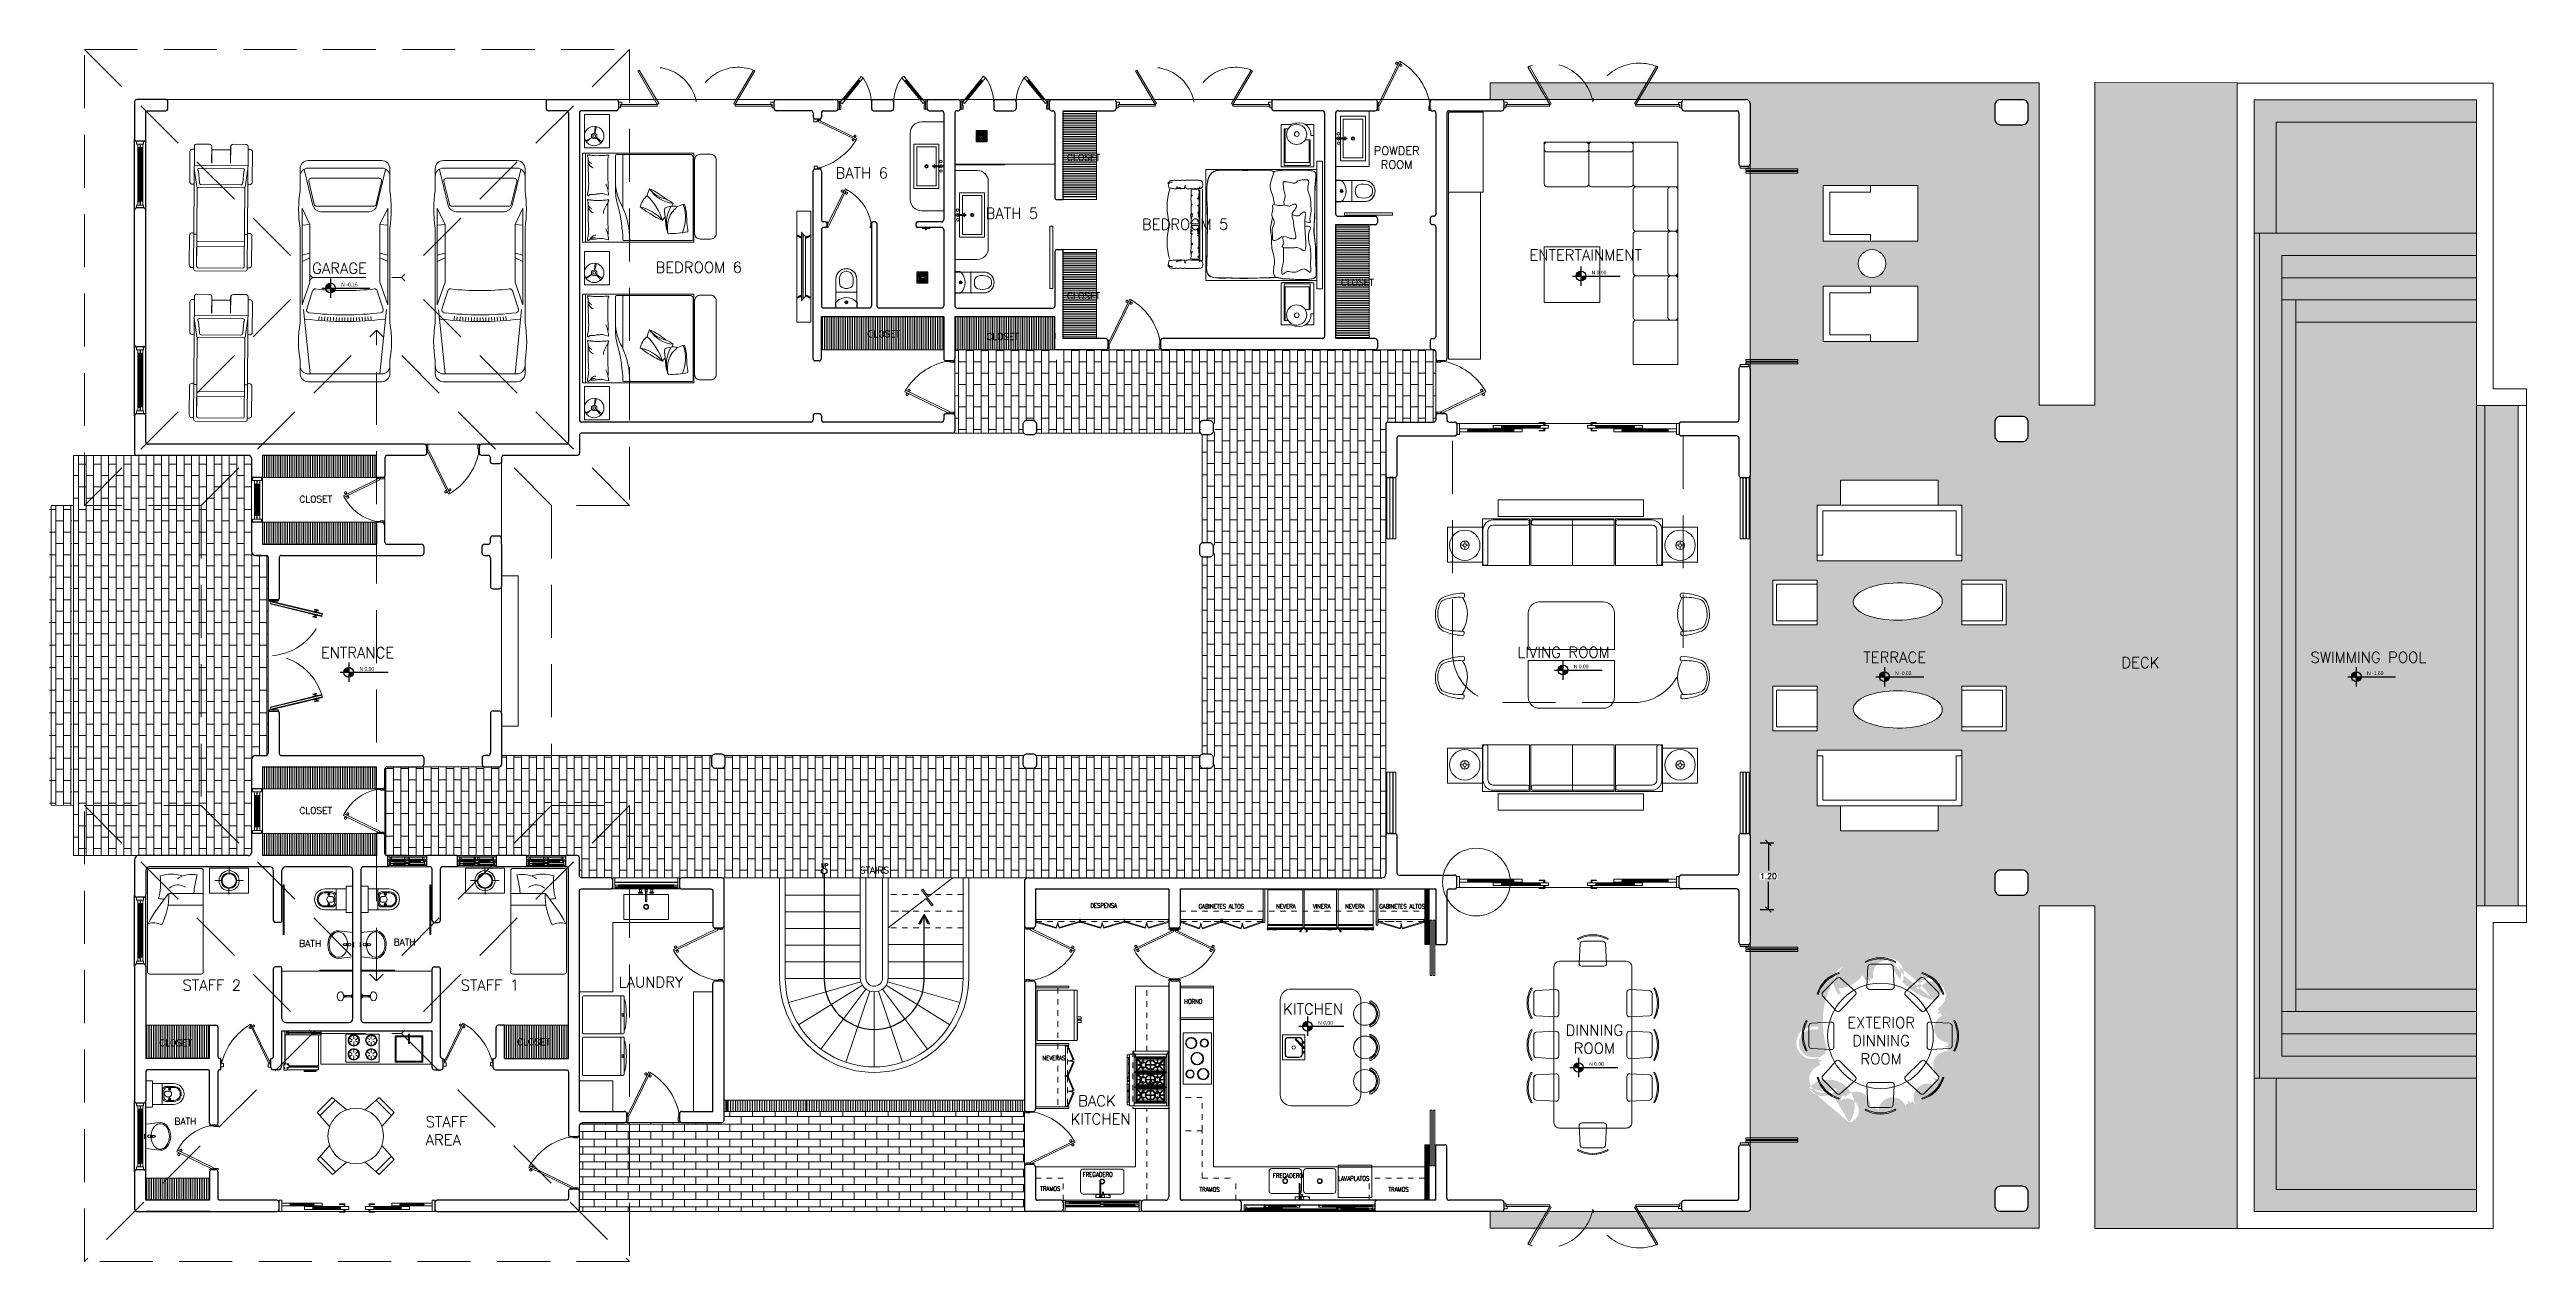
# Model space of a CAD drawing. Header units: metres. Extents: x -44 to 358, y -286 to 66.
# Drawn here: x 16.76 to 61.3, y -91.77 to -69.97 of the extents above; entities that cross this region are included whole.
import ezdxf

# ---------------------------------------------------------------- set-up
doc = ezdxf.new("R2010")
doc.units = ezdxf.units.M
doc.header["$LTSCALE"] = 0.3
doc.header["$PDMODE"] = 3
for name, pattern in [('CENTER2', [28.575, 19.05, -3.175, 3.175, -3.175]), ('CONTINU', [0]), ('DASHED', [0.75, 0.5, -0.25]), ('DASHED2', [9.525, 6.35, -3.175]), ('HIDDEN2', [4.7625, 3.175, -1.5875])]:
    doc.linetypes.add(name, pattern=pattern)
for name, color, linetype, lineweight in [('01_Mobiliario', 19, 'Continuous', 0), ('01a_Mobiliario', 250, 'Continuous', 0), ('02_mobiliario', 250, 'Continuous', 5), ('A-DOOR', 7, 'Continuous', 5), ('A-EQPM-OVHD', 253, 'DASHED2', 5), ('A-WALL', 7, 'Continuous', 30), ('baños', 141, 'Continuous', 0), ('closets', 33, 'Continuous', 0), ('Columnas', 7, 'Continuous', 18), ('cristales', 131, 'Continuous', 0), ('MOB FIJOS', 251, 'Continuous', 0), ('MOBILIARIOS', 252, 'Continuous', 0), ('muros bajitos', 252, 'Continuous', 5), ('piscina', 7, 'Continuous', 0), ('piso', 251, 'Continuous', 18), ('PLF 01', 252, 'Continuous', 9), ('PROYECCION', 9, 'DASHED', 0), ('SE-2', 252, 'Continuous', 9)]:
    doc.layers.add(name, color=color, linetype=linetype, lineweight=lineweight)
for name, color, linetype in [('1', 1, 'Continuous'), ('DIMTEXTO', 4, 'Continuous'), ('TEXTOS', 4, 'Continuous'), ('www.dwgautocad.com', 7, 'Continuous')]:
    doc.layers.add(name, color=color, linetype=linetype)
doc.layers.add('hatch piso', color=253, linetype='Continuous', lineweight=0, transparency=0.7)
doc.layers.add('pisos', color=253, linetype='Continuous', lineweight=0, transparency=0.1)
doc.layers.add('Techos 1', color=7, linetype='HIDDEN2', lineweight=9, true_color=0x42391a)
doc.styles.add('Arch-Dim', font='romans.shx', dxfattribs={"width": 0.75})
doc.styles.add('ESC100-2mm', font='arial.ttf', dxfattribs={"height": 0.15})
doc.styles.add('Roman', font='romans')
doc.styles.add('SMPLEX', font='simplex.shx')
doc.dimstyles.new('DIM-50', dxfattribs={"dimscale": 0.5, "dimtxt": 0.2, "dimasz": 0.2, "dimexe": 0.2, "dimexo": 0.2, "dimgap": 0.1, "dimtad": 0, "dimtih": 1, "dimtoh": 1, "dimzin": 0, "dimdsep": 46, "dimtxsty": 'SMPLEX', "dimblk1": 'OBLIQUE', "dimblk2": 'OBLIQUE', "dimsah": 1, "dimcen": 0.2, "dimclrd": 4, "dimclre": 4, "dimclrt": 4, "dimadec": 0, "dimazin": 0, "dimtfac": 1, "dimtmove": 0, "dimatfit": 3, "dimldrblk": 'OPEN30', "dimfxl": 0.3, "dimfxlon": 1, "dimtfill": 1, "dimtolj": 1, "dimtzin": 0, "dimarcsym": 0})
pattern_1 = [(90, (-228.034673, 138.20951), (-0.03175, 2e-18), [])]
pattern_2 = [(90, (-228.034673, 137.009548), (-0.03175, 2e-18), [])]
pattern_3 = [(270, (7.93567, 7.30769), (0.1354836, -2e-17), []), (0, (7.93567, 7.30769), (0.1354836, 0.2032), [0.1354836, -0.1354836])]

# ---------------------------------------------------------------- blocks, each defined once
blk = doc.blocks.new('Caroma_ToiletSuites')
at = {"layer": 'baños'}
for p, q in [((-188, 520), (-190, 308)), ((-185, 553), (-188, 520)), ((-188, 0), (-188, 520)), ((-177, 584), (-185, 553)), ((-163, 614), (-177, 584)), ((-144, 641), (-163, 614)), ((-121, 664), (-144, 641)), ((-94, 683), (-121, 664)), ((-64, 697), (-94, 683)), ((-33, 705), (-64, 697)), ((0, 708), (-33, 705)), ((33, 705), (0, 708)), ((64, 697), (33, 705)), ((94, 683), (64, 697)), ((121, 664), (94, 683)), ((144, 641), (121, 664)), ((163, 614), (144, 641)), ((177, 584), (163, 614)), ((185, 553), (177, 584)), ((188, 520), (185, 553)), ((188, 520), (188, 0)), ((190, 308), (188, 520)), ((-193, 93), (-195, 88)), ((-195, 88), (-195, 84)), ((-195, 84), (-195, 0)), ((-195, 0), (195, 0)), ((-191, 97), (-193, 93)), ((-189, 101), (-191, 97)), ((-190, 308), (-190, 305)), ((-190, 305), (-189, 301)), ((-189, 301), (-188, 298)), ((-167, 126), (-189, 101)), ((-188, 298), (-186, 295)), ((188, 0), (-188, 0)), ((-186, 295), (-183, 293)), ((-183, 293), (-181, 291)), ((-181, 291), (-177, 289)), ((-177, 289), (-174, 288)), ((-174, 288), (-170, 288)), ((-170, 288), (170, 288)), ((-130, 152), (-167, 126)), ((-89, 171), (-130, 152)), ((-45, 183), (-89, 171)), ((0, 187), (-45, 183)), ((45, 183), (0, 187)), ((0, 85), (0, 125)), ((89, 171), (45, 183)), ((130, 152), (89, 171)), ((167, 126), (130, 152)), ((189, 101), (167, 126)), ((170, 288), (174, 288)), ((174, 288), (177, 289)), ((177, 289), (181, 291)), ((181, 291), (183, 293)), ((183, 293), (186, 295)), ((186, 295), (188, 298)), ((188, 298), (189, 301)), ((189, 301), (190, 305)), ((191, 97), (189, 101)), ((190, 305), (190, 308)), ((193, 93), (191, 97)), ((195, 88), (193, 93)), ((195, 84), (195, 88)), ((195, 0), (195, 84))]:
    blk.add_line(p, q, dxfattribs=at)
for centre, radius, start, end in [((0, 520), 188, 0, 180), ((183, 497), 308, 162.7713, 195.2143), ((-19, 556), 97.6, 134.3372, 160.9897), ((-3, 547), 115, 88.6565, 137.0404), ((3, 547), 115, 42.9609, 91.3415), ((19, 556), 97.6, 19.01, 45.6643), ((-183, 497), 308, 344.7852, 17.2286), ((-36, 442), 82.4, 198.763, 239.3582), ((3, 530), 178, 242.916, 269.0659), ((0, 105), 27.5, 0, 180), ((0, 105), 27.5, 180, 0), ((0, 105), 21, 0, 180), ((0, 105), 21, 180, 0), ((0, 105), 20, 0, 180), ((0, 105), 20, 180, 0), ((-3, 530), 178, 270.9339, 297.0836), ((36, 442), 82.4, 300.6412, 341.2351)]:
    blk.add_arc(centre, radius, start, end, dxfattribs=at)
blk = doc.blocks.new('A$C95be60c7')
at = {"layer": 'A-DOOR'}
for p, q in [((0.475, 0.743), (0.45, 0.73)), ((0.762, 0.088), (0.45, 0.73)), ((0.47, 0.688), (0.46, 0.683)), ((0.479, 0.671), (0.468, 0.666)), ((0.788, 0.1), (0.475, 0.743)), ((0.496, 0.7), (0.506, 0.705)), ((0.504, 0.683), (0.514, 0.688)), ((0.762, 0.088), (0.788, 0.1))]:
    blk.add_line(p, q, dxfattribs=at)
for points in [[(0, 0), (0.025, 0), (0.025, 0.075), (0.013, 0.075), (0.013, 0.15), (0, 0.15), (0, 0)], [(0.8, 0), (0.775, 0), (0.775, 0.075), (0.788, 0.075), (0.788, 0.15), (0.8, 0.15), (0.8, 0)]]:
    blk.add_lwpolyline(points, dxfattribs=at)
blk.add_arc((0.831, -0.012), 0.834, 117.1874, 168.8099, dxfattribs=at)
for points in [[(0.431, 0.667), (0.431, 0.672), (0.436, 0.681), (0.444, 0.686), (0.455, 0.686), (0.463, 0.681), (0.468, 0.672), (0.468, 0.662), (0.463, 0.654), (0.455, 0.649), (0.444, 0.649), (0.436, 0.654), (0.431, 0.662), (0.431, 0.667)], [(0.506, 0.704), (0.506, 0.709), (0.511, 0.718), (0.52, 0.723), (0.53, 0.723), (0.539, 0.718), (0.544, 0.709), (0.544, 0.699), (0.539, 0.69), (0.53, 0.685), (0.52, 0.685), (0.511, 0.69), (0.506, 0.699), (0.506, 0.704)]]:
    blk.add_open_spline(points, degree=2, dxfattribs=at)
blk = doc.blocks.new('puerta 1.00')
at = {"layer": 'A-DOOR'}
for p, q in [((-0.15, -0.012), (-0.937, -0.395)), ((-0.937, -0.395), (-0.925, -0.42)), ((-0.138, -0.038), (-0.925, -0.42)), ((-0.895, -0.374), (-0.9, -0.364)), ((-0.878, -0.366), (-0.883, -0.356)), ((-0.882, -0.4), (-0.877, -0.41)), ((-0.865, -0.392), (-0.86, -0.402)), ((-0.138, -0.038), (-0.15, -0.012))]:
    blk.add_line(p, q, dxfattribs=at)
for points in [[(-0.05, 0), (-0.05, -0.025), (-0.125, -0.025), (-0.125, -0.012), (-0.2, -0.012), (-0.2, 0), (-0.05, 0)], [(-0.05, -0.95), (-0.05, -0.925), (-0.125, -0.925), (-0.125, -0.937), (-0.2, -0.937), (-0.2, -0.95), (-0.05, -0.95)]]:
    blk.add_lwpolyline(points, dxfattribs=at)
blk.add_arc((0.037, 0.16), 1.123, 211.1336, 257.8343, dxfattribs=at)
for points in [[(-0.898, -0.364), (-0.903, -0.364), (-0.912, -0.359), (-0.917, -0.35), (-0.917, -0.34), (-0.912, -0.332), (-0.903, -0.327), (-0.893, -0.327), (-0.884, -0.332), (-0.879, -0.34), (-0.879, -0.35), (-0.884, -0.359), (-0.893, -0.364), (-0.898, -0.364)], [(-0.862, -0.439), (-0.867, -0.439), (-0.875, -0.434), (-0.88, -0.426), (-0.88, -0.416), (-0.875, -0.407), (-0.867, -0.402), (-0.857, -0.402), (-0.848, -0.407), (-0.843, -0.416), (-0.843, -0.426), (-0.848, -0.434), (-0.857, -0.439), (-0.862, -0.439)]]:
    blk.add_open_spline(points, degree=2, dxfattribs=at)
blk = doc.blocks.new('P90')
at = {"layer": 'A-DOOR'}
for p, q in [((-0.048, -0.858), (0.636, -0.526)), ((-0.037, -0.88), (-0.048, -0.858)), ((-0.037, -0.88), (0.647, -0.549)), ((0.584, -0.552), (0.58, -0.543)), ((0.599, -0.544), (0.595, -0.535)), ((0.595, -0.574), (0.6, -0.583)), ((0.61, -0.567), (0.614, -0.576)), ((0.647, -0.549), (0.636, -0.526))]:
    blk.add_line(p, q, dxfattribs=at)
for points in [[(-0.06, -0.02), (-0.06, -0.05), (-0.12, -0.05), (-0.12, 0), (0, 0), (0, -0.02)], [(-0.067, -0.88), (-0.067, -0.85), (-0.127, -0.85), (-0.127, -0.9), (-0.007, -0.9), (-0.007, -0.88)]]:
    blk.add_lwpolyline(points, close=True, dxfattribs=at)
blk.add_arc((-0.326, -1.105), 1.123, 31.0139, 75.0797, dxfattribs=at)
for points in [[(0.581, -0.51), (0.586, -0.51), (0.593, -0.514), (0.598, -0.522), (0.598, -0.531), (0.593, -0.538), (0.586, -0.543), (0.577, -0.543), (0.569, -0.538), (0.565, -0.531), (0.565, -0.522), (0.569, -0.514), (0.577, -0.51), (0.581, -0.51)], [(0.613, -0.576), (0.618, -0.576), (0.625, -0.58), (0.63, -0.588), (0.63, -0.597), (0.625, -0.604), (0.618, -0.609), (0.609, -0.609), (0.601, -0.604), (0.597, -0.597), (0.597, -0.588), (0.601, -0.58), (0.609, -0.576), (0.613, -0.576)]]:
    blk.add_open_spline(points, degree=2, dxfattribs=at)
blk = doc.blocks.new('bn29-63')
at = {"linetype": 'CENTER2'}
for p, q in [((-0.1, 0.02), (-0.1, -0.02)), ((-0.025, 0), (-0.031, 0)), ((0.02, 0), (-0.02, 0)), ((0, 0.025), (0, 0.004)), ((0, 0.02), (0, -0.02)), ((0.025, 0), (0.031, 0)), ((0.1, 0.02), (0.1, -0.02)), ((-0.08, 0), (-0.12, 0)), ((0, -0.025), (0, -0.004)), ((0.12, 0), (0.08, 0))]:
    blk.add_line(p, q, dxfattribs=at)
at = {"linetype": 'Continuous'}
for p, q in [((-0.027, 0), (-0.027, -0.006)), ((0.027, -0.006), (0.027, 0)), ((-0.135, -0.071), (-0.135, -0.071)), ((-0.135, -0.071), (-0.135, -0.071)), ((-0.11, -0.065), (-0.132, -0.065)), ((-0.132, -0.077), (-0.11, -0.077)), ((-0.127, 0), (-0.072, 0)), ((-0.127, 0), (-0.127, -0.006)), ((-0.127, -0.006), (-0.073, -0.006)), ((-0.123, -0.007), (-0.123, -0.01)), ((-0.122, -0.01), (-0.078, -0.01)), ((-0.118, -0.01), (-0.118, -0.051)), ((-0.118, -0.051), (-0.082, -0.051)), ((-0.115, -0.051), (-0.115, -0.055)), ((-0.114, -0.055), (-0.086, -0.055)), ((-0.11, -0.055), (-0.09, -0.055)), ((-0.11, -0.055), (-0.11, -0.067)), ((-0.11, -0.074), (-0.11, -0.078)), ((-0.109, -0.055), (-0.109, -0.055)), ((-0.109, -0.078), (-0.091, -0.078)), ((-0.091, -0.055), (-0.091, -0.055)), ((-0.09, -0.068), (-0.09, -0.055)), ((-0.068, -0.065), (-0.09, -0.065)), ((-0.09, -0.078), (-0.09, -0.074)), ((-0.09, -0.077), (-0.068, -0.077)), ((-0.085, -0.055), (-0.085, -0.051)), ((-0.082, -0.051), (-0.082, -0.01)), ((-0.077, -0.01), (-0.077, -0.007)), ((-0.072, -0.006), (-0.072, 0)), ((-0.065, -0.071), (-0.065, -0.071)), ((-0.065, -0.071), (-0.065, -0.071)), ((-0.023, -0.007), (-0.023, -0.01)), ((-0.018, -0.011), (-0.018, -0.05)), ((-0.015, -0.051), (-0.015, -0.054)), ((-0.012, -0.055), (-0.012, -0.175)), ((-0.012, -0.175), (-0.012, -0.211)), ((-0.012, -0.211), (-0.012, -0.213)), ((-0.012, -0.213), (-0.012, -0.22)), ((0.012, -0.175), (0.012, -0.055)), ((0.012, -0.211), (0.012, -0.175)), ((0.012, -0.213), (0.012, -0.211)), ((0.012, -0.22), (0.012, -0.213)), ((0.015, -0.054), (0.015, -0.051)), ((0.018, -0.05), (0.018, -0.011)), ((0.022, -0.01), (0.022, -0.007)), ((0.065, -0.071), (0.065, -0.071)), ((0.065, -0.071), (0.065, -0.071)), ((0.09, -0.065), (0.068, -0.065)), ((0.068, -0.077), (0.09, -0.077)), ((0.072, 0), (0.127, 0)), ((0.072, 0), (0.072, -0.006)), ((0.073, -0.006), (0.127, -0.006)), ((0.077, -0.007), (0.077, -0.01)), ((0.078, -0.01), (0.122, -0.01)), ((0.082, -0.01), (0.082, -0.051)), ((0.082, -0.051), (0.118, -0.051)), ((0.085, -0.051), (0.085, -0.055)), ((0.086, -0.055), (0.114, -0.055)), ((0.09, -0.055), (0.11, -0.055)), ((0.09, -0.055), (0.09, -0.067)), ((0.09, -0.074), (0.09, -0.078)), ((0.091, -0.055), (0.091, -0.055)), ((0.091, -0.078), (0.109, -0.078)), ((0.109, -0.055), (0.109, -0.055)), ((0.11, -0.068), (0.11, -0.055)), ((0.132, -0.065), (0.11, -0.065)), ((0.11, -0.078), (0.11, -0.074)), ((0.11, -0.077), (0.132, -0.077)), ((0.115, -0.055), (0.115, -0.051)), ((0.118, -0.051), (0.118, -0.01)), ((0.123, -0.01), (0.123, -0.007)), ((0.127, -0.006), (0.127, 0)), ((0.135, -0.071), (0.135, -0.071)), ((0.135, -0.071), (0.135, -0.071))]:
    blk.add_line(p, q, dxfattribs=at)
for centre in [(-0.1, -0.071), (0.1, -0.071)]:
    blk.add_circle(centre, 0.006, dxfattribs=at)
for centre, radius, start, end in [((-0.127, -0.006), 0.0005, 180, 270), ((-0.123, -0.007), 0.0005, 0, 90), ((-0.122, -0.01), 0.0005, 180, 270), ((-0.118, -0.051), 0.0005, 180, 270), ((-0.114, -0.055), 0.0005, 180, 270), ((-0.109, -0.078), 0.0005, 180, 270), ((-0.091, -0.078), 0.0005, 270, 0), ((-0.086, -0.055), 0.0005, 270, 0), ((-0.082, -0.051), 0.0005, 270, 0), ((-0.078, -0.01), 0.0005, 270, 0), ((-0.077, -0.007), 0.0005, 90, 180), ((-0.073, -0.006), 0.0005, 270, 0), ((-0.027, -0.006), 0.000484, 180.5909, 257.2082), ((-0.012, 2.045), 2.051, 269.6737, 270.0229), ((-0.023, -0.007), 0.000994, 359.9015, 76.9051), ((-0.019, -0.011), 0.000956, 357.6447, 77.7093), ((-0.018, -0.05), 0.000478, 178.2673, 257.1382), ((-0.016, -0.051), 0.000959, 357.75, 77.9919), ((-0.012, -0.055), 0.000979, 359.4823, 72.3164), ((0, -0.218), 0.0121, 213.9793, 325.1602), ((0.012, -0.055), 0.000994, 107.8916, 180.1174), ((0.016, -0.051), 0.000997, 103.3628, 180.0254), ((0.015, -0.054), 0.000492, 288.0948, 0.3106), ((0.019, -0.011), 0.000999, 105.4862, 180.0003), ((0.018, -0.05), 0.000475, 305.7664, 0.8101), ((0.022, -0.01), 0.000468, 302.2695, 1.2177), ((0.023, -0.007), 0.000969, 105.515, 182.3446), ((0.073, -0.006), 0.0005, 180, 270), ((0.077, -0.007), 0.0005, 0, 90), ((0.078, -0.01), 0.0005, 180, 270), ((0.082, -0.051), 0.0005, 180, 270), ((0.086, -0.055), 0.0005, 180, 270), ((0.091, -0.078), 0.0005, 180, 270), ((0.109, -0.078), 0.0005, 270, 0), ((0.114, -0.055), 0.0005, 270, 0), ((0.118, -0.051), 0.0005, 270, 0), ((0.123, -0.007), 0.0005, 90, 180), ((0.122, -0.01), 0.0005, 270, 0), ((0.127, -0.006), 0.0005, 270, 0)]:
    blk.add_arc(centre, radius, start, end, dxfattribs=at)
for centre, major_axis, ratio, start_param, end_param in [((0, 0), (0.0275, 0), 0.000034, 2.667121, 6.283185), ((0, 0), (0.0259, 0), 0.000034, 2.815846, 6.283185), ((0, 0), (0.0275, 0), 0.000034, 0, 0.47639), ((0, 0), (0.0259, 0), 0.000034, 0, 0.327867), ((0, -0.006), (0.027, 0), 0.000034, 3.141456, 6.282925), ((0, -0.01), (0.022, 0), 0.000034, 3.142066, 6.283185), ((0, -0.05), (0.0175, 0), 0.000034, 2.696758, 6.283185), ((0, -0.054), (0.0145, 0), 0.000034, 3.141569, 6.283185), ((0, -0.213), (0.0115, 0), 0.906322, 3.141593, 6.283185), ((0, -0.213), (0.0116, 0), 0.906322, 3.141593, 6.283185), ((0, -0.22), (0.0116, 0), 0.906322, 3.141593, 3.655143), ((0, -0.22), (0.0116, 0), 0.906322, 5.752494, 6.283185), ((0, -0.05), (0.0175, 0), 0.000034, 0, 0.440577)]:
    blk.add_ellipse(centre, major_axis=major_axis, ratio=ratio, start_param=start_param, end_param=end_param, dxfattribs=at)
for points, knots in [([(-0.132, -0.065), (-0.132, -0.065), (-0.132, -0.065), (-0.133, -0.065), (-0.133, -0.065), (-0.134, -0.066), (-0.134, -0.067), (-0.135, -0.068), (-0.135, -0.069), (-0.135, -0.07), (-0.135, -0.07), (-0.135, -0.071)], [0, 0, 0, 0, 0.045604, 0.158159, 0.271631, 0.39062, 0.514613, 0.640295, 0.76551, 0.890129, 1, 1, 1, 1]), ([(-0.135, -0.071), (-0.135, -0.071), (-0.135, -0.072), (-0.135, -0.073), (-0.135, -0.074), (-0.135, -0.075), (-0.134, -0.075), (-0.134, -0.076), (-0.133, -0.077), (-0.133, -0.077), (-0.132, -0.077), (-0.132, -0.077)], [0, 0, 0, 0, 0.048847, 0.173034, 0.297636, 0.422848, 0.549037, 0.676469, 0.804317, 0.914337, 1, 1, 1, 1]), ([(-0.11, -0.067), (-0.11, -0.068), (-0.11, -0.068), (-0.11, -0.069), (-0.11, -0.07), (-0.11, -0.072), (-0.11, -0.073), (-0.11, -0.074)], [0.4022822, 0.4022822, 0.4022822, 0.4022822, 0.4375, 0.4375, 0.5, 0.5, 0.5975436, 0.5975436, 0.5975436, 0.5975436]), ([(-0.09, -0.067), (-0.09, -0.068), (-0.09, -0.068), (-0.09, -0.069), (-0.09, -0.07), (-0.09, -0.071)], [0.90411341, 0.90411341, 0.90411341, 0.90411341, 0.9375, 0.9375, 1, 1, 1, 1]), ([(-0.065, -0.071), (-0.065, -0.071), (-0.065, -0.07), (-0.065, -0.069), (-0.065, -0.068), (-0.065, -0.067), (-0.066, -0.066), (-0.066, -0.066), (-0.067, -0.065), (-0.067, -0.065), (-0.068, -0.065), (-0.068, -0.065)], [0, 0, 0, 0, 0.048847, 0.173034, 0.297636, 0.422848, 0.549037, 0.676469, 0.804317, 0.914337, 1, 1, 1, 1]), ([(-0.068, -0.077), (-0.068, -0.077), (-0.068, -0.077), (-0.067, -0.077), (-0.067, -0.076), (-0.066, -0.076), (-0.066, -0.075), (-0.065, -0.074), (-0.065, -0.073), (-0.065, -0.072), (-0.065, -0.071), (-0.065, -0.071)], [0, 0, 0, 0, 0.045604, 0.158159, 0.271631, 0.39062, 0.514613, 0.640295, 0.76551, 0.890129, 1, 1, 1, 1]), ([(-0.023, -0.009), (-0.023, -0.01), (-0.023, -0.01), (-0.022, -0.01), (-0.022, -0.01), (-0.022, -0.01), (-0.022, -0.01), (-0.022, -0.01), (-0.022, -0.01)], [0, 0, 0, 0, 0.042757, 0.325645, 0.547786, 0.733379, 0.889807, 1, 1, 1, 1]), ([(-0.015, -0.053), (-0.015, -0.054), (-0.015, -0.054), (-0.015, -0.054), (-0.015, -0.054), (-0.015, -0.054), (-0.015, -0.054), (-0.015, -0.054), (-0.015, -0.054), (-0.015, -0.054)], [0, 0, 0, 0, 0.071045, 0.33477, 0.544053, 0.719742, 0.867475, 0.987287, 1, 1, 1, 1]), ([(0.027, -0.006), (0.027, -0.006), (0.027, -0.006), (0.027, -0.006), (0.027, -0.006), (0.027, -0.006), (0.027, -0.006), (0.027, -0.005)], [0, 0, 0, 0, 0.168578, 0.402971, 0.679997, 0.948361, 1, 1, 1, 1]), ([(0.068, -0.065), (0.068, -0.065), (0.068, -0.065), (0.067, -0.065), (0.067, -0.065), (0.066, -0.066), (0.066, -0.067), (0.065, -0.068), (0.065, -0.069), (0.065, -0.07), (0.065, -0.07), (0.065, -0.071)], [0, 0, 0, 0, 0.045604, 0.158159, 0.271631, 0.39062, 0.514613, 0.640295, 0.76551, 0.890129, 1, 1, 1, 1]), ([(0.065, -0.071), (0.065, -0.071), (0.065, -0.072), (0.065, -0.073), (0.065, -0.074), (0.065, -0.075), (0.066, -0.075), (0.066, -0.076), (0.067, -0.077), (0.067, -0.077), (0.068, -0.077), (0.068, -0.077)], [0, 0, 0, 0, 0.048847, 0.173034, 0.297636, 0.422848, 0.549037, 0.676469, 0.804317, 0.914337, 1, 1, 1, 1]), ([(0.09, -0.067), (0.09, -0.068), (0.09, -0.068), (0.09, -0.069), (0.09, -0.07), (0.09, -0.072), (0.09, -0.073), (0.09, -0.074)], [0.4022822, 0.4022822, 0.4022822, 0.4022822, 0.4375, 0.4375, 0.5, 0.5, 0.5975436, 0.5975436, 0.5975436, 0.5975436]), ([(0.11, -0.067), (0.11, -0.068), (0.11, -0.068), (0.11, -0.069), (0.11, -0.07), (0.11, -0.071)], [0.90411341, 0.90411341, 0.90411341, 0.90411341, 0.9375, 0.9375, 1, 1, 1, 1]), ([(0.135, -0.071), (0.135, -0.071), (0.135, -0.07), (0.135, -0.069), (0.135, -0.068), (0.135, -0.067), (0.134, -0.066), (0.134, -0.066), (0.133, -0.065), (0.133, -0.065), (0.132, -0.065), (0.132, -0.065)], [0, 0, 0, 0, 0.048847, 0.173034, 0.297636, 0.422848, 0.549037, 0.676469, 0.804317, 0.914337, 1, 1, 1, 1]), ([(0.132, -0.077), (0.132, -0.077), (0.132, -0.077), (0.133, -0.077), (0.133, -0.076), (0.134, -0.076), (0.134, -0.075), (0.135, -0.074), (0.135, -0.073), (0.135, -0.072), (0.135, -0.071), (0.135, -0.071)], [0, 0, 0, 0, 0.045604, 0.158159, 0.271631, 0.39062, 0.514613, 0.640295, 0.76551, 0.890129, 1, 1, 1, 1])]:
    blk.add_open_spline(points, degree=3, knots=knots, dxfattribs=at)
for points in [[(-0.09, -0.071), (-0.09, -0.072), (-0.09, -0.073), (-0.09, -0.074)], [(0.11, -0.071), (0.11, -0.072), (0.11, -0.073), (0.11, -0.074)]]:
    blk.add_open_spline(points, degree=3, dxfattribs=at)
blk = doc.blocks.new('Fenton Bead')
at = {"color": 7}
blk.add_lwpolyline([(2, 12, -0.341999), (0, 11), (0, 11), (0, 1), (1, 0), (18, 0), (18, 0), (15, 13, 0.339454), (13, 14), (4, 14, 0.341999)], format="xyb", close=True, dxfattribs=at)
blk = doc.blocks.new('A$Cd5cd191f')
at = {"layer": 'A-DOOR', "color": 7}
for p, q in [((0, 0.2), (2.35, 0.2)), ((0, 0.118), (0.002, 0.12)), ((0, 0.114), (0, 0.118)), ((0.004, 0.114), (0, 0.114)), ((0, 0.049), (0, 0.095)), ((0, 0.095), (0.004, 0.095)), ((0.01, 0.049), (0, 0.049)), ((0, 0.02), (0, 0.043)), ((0, 0.043), (0.01, 0.043)), ((0.032, 0.02), (0, 0.02)), ((2.35, 0.02), (0, 0.02)), ((2.35, 0), (0, 0)), ((0.002, 0.12), (0.032, 0.12)), ((0.004, 0.095), (0.004, 0.114)), ((0.01, 0.043), (0.01, 0.049)), ((0.034, 0.049), (0.024, 0.049)), ((0.024, 0.049), (0.024, 0.043)), ((0.024, 0.043), (0.034, 0.043)), ((0.034, 0.103), (0.03, 0.103)), ((0.03, 0.103), (0.03, 0.084)), ((0.03, 0.084), (0.034, 0.084)), ((0.031, 0.043), (0.031, 0.049)), ((0.031, 0.049), (0.034, 0.049)), ((0.034, 0.043), (0.031, 0.043)), ((0.032, 0.12), (0.034, 0.118)), ((2.318, 0.12), (0.032, 0.12)), ((0.034, 0.021), (0.032, 0.02)), ((0.034, 0.118), (0.034, 0.103)), ((0.034, 0.084), (0.034, 0.049)), ((0.034, 0.068), (0.049, 0.068)), ((0.034, 0.049), (0.034, 0.068)), ((0.034, 0.043), (0.034, 0.021)), ((0.034, 0.021), (0.034, 0.043)), ((0.042, 0.032), (0.034, 0.032)), ((0.042, 0.061), (0.04, 0.059)), ((0.04, 0.059), (0.04, 0.054)), ((0.04, 0.054), (0.046, 0.054)), ((0.046, 0.051), (0.04, 0.051)), ((0.04, 0.051), (0.04, 0.049)), ((0.04, 0.049), (0.05, 0.049)), ((0.05, 0.043), (0.04, 0.043)), ((0.04, 0.043), (0.04, 0.041)), ((0.04, 0.041), (0.046, 0.041)), ((0.046, 0.038), (0.04, 0.038)), ((0.04, 0.038), (0.04, 0.032)), ((0.04, 0.032), (0.042, 0.031)), ((0.107, 0.061), (0.042, 0.061)), ((0.042, 0.031), (0.122, 0.031)), ((0.049, 0.068), (0.045, 0.035)), ((0.046, 0.054), (0.046, 0.051)), ((0.046, 0.041), (0.046, 0.038)), ((0.05, 0.049), (0.05, 0.043)), ((0.108, 0.059), (0.107, 0.061)), ((0.108, 0.042), (0.108, 0.059)), ((0.108, 0.045), (0.113, 0.045)), ((0.108, 0.045), (0.113, 0.045)), ((0.126, 0.042), (0.108, 0.042)), ((0.113, 0.043), (0.119, 0.047)), ((0.113, 0.047), (0.119, 0.043)), ((0.59, 0.062), (0.121, 0.062)), ((0.122, 0.031), (0.124, 0.032)), ((0.122, 0.031), (0.589, 0.031)), ((0.124, 0.032), (0.126, 0.041)), ((0.126, 0.041), (0.126, 0.042)), ((0.126, 0.042), (0.126, 0.042)), ((0.359, 0.071), (0.364, 0.105)), ((0.374, 0.071), (0.359, 0.071)), ((0.367, 0.108), (0.374, 0.108)), ((0.374, 0.108), (0.376, 0.109)), ((0.374, 0.102), (0.374, 0.108)), ((0.38, 0.102), (0.374, 0.102)), ((0.374, 0.097), (0.374, 0.099)), ((0.374, 0.099), (0.38, 0.099)), ((0.384, 0.097), (0.374, 0.097)), ((0.374, 0.089), (0.374, 0.091)), ((0.374, 0.091), (0.384, 0.091)), ((0.38, 0.089), (0.374, 0.089)), ((0.374, 0.081), (0.374, 0.086)), ((0.374, 0.086), (0.38, 0.086)), ((0.376, 0.079), (0.374, 0.081)), ((0.374, 0.081), (0.374, 0.071)), ((0.376, 0.109), (0.456, 0.109)), ((0.441, 0.079), (0.376, 0.079)), ((0.38, 0.099), (0.38, 0.102)), ((0.38, 0.086), (0.38, 0.089)), ((0.384, 0.091), (0.384, 0.097)), ((0.442, 0.081), (0.441, 0.079)), ((0.46, 0.098), (0.442, 0.098)), ((0.442, 0.098), (0.442, 0.081)), ((0.442, 0.095), (0.447, 0.095)), ((0.442, 0.095), (0.447, 0.095)), ((0.447, 0.097), (0.453, 0.093)), ((0.447, 0.093), (0.453, 0.097)), ((0.456, 0.109), (0.458, 0.108)), ((0.924, 0.109), (0.456, 0.109)), ((0.456, 0.078), (0.925, 0.078)), ((0.458, 0.108), (0.46, 0.1)), ((0.46, 0.1), (0.46, 0.099)), ((0.46, 0.099), (0.46, 0.098)), ((0.586, 0.041), (0.586, 0.042)), ((0.586, 0.042), (0.586, 0.042)), ((0.586, 0.042), (0.604, 0.042)), ((0.588, 0.032), (0.586, 0.041)), ((0.589, 0.031), (0.588, 0.032)), ((0.67, 0.031), (0.589, 0.031)), ((0.599, 0.043), (0.593, 0.047)), ((0.599, 0.047), (0.593, 0.043)), ((0.604, 0.045), (0.599, 0.045)), ((0.604, 0.045), (0.599, 0.045)), ((0.604, 0.059), (0.605, 0.061)), ((0.604, 0.042), (0.604, 0.059)), ((0.605, 0.061), (0.67, 0.061)), ((0.672, 0.049), (0.662, 0.049)), ((0.662, 0.049), (0.662, 0.043)), ((0.662, 0.043), (0.672, 0.043)), ((0.672, 0.054), (0.666, 0.054)), ((0.666, 0.054), (0.666, 0.051)), ((0.666, 0.051), (0.672, 0.051)), ((0.672, 0.041), (0.666, 0.041)), ((0.666, 0.041), (0.666, 0.038)), ((0.666, 0.038), (0.672, 0.038)), ((0.67, 0.061), (0.672, 0.059)), ((0.672, 0.032), (0.67, 0.031)), ((0.672, 0.059), (0.672, 0.068)), ((0.672, 0.068), (0.687, 0.068)), ((0.672, 0.059), (0.672, 0.054)), ((0.672, 0.051), (0.672, 0.049)), ((0.672, 0.043), (0.672, 0.041)), ((0.672, 0.038), (0.672, 0.032)), ((0.679, 0.032), (0.672, 0.032)), ((0.687, 0.068), (0.682, 0.035)), ((0.922, 0.108), (0.92, 0.1)), ((0.92, 0.1), (0.92, 0.099)), ((0.92, 0.099), (0.92, 0.098)), ((0.92, 0.098), (0.938, 0.098)), ((0.924, 0.109), (0.922, 0.108)), ((1.004, 0.109), (0.924, 0.109)), ((0.933, 0.097), (0.927, 0.093)), ((0.933, 0.093), (0.927, 0.097)), ((0.938, 0.095), (0.933, 0.095)), ((0.938, 0.095), (0.933, 0.095)), ((0.938, 0.098), (0.938, 0.081)), ((0.938, 0.081), (0.939, 0.079)), ((0.939, 0.079), (1.004, 0.079)), ((0.996, 0.091), (0.996, 0.097)), ((0.996, 0.097), (1.006, 0.097)), ((1.006, 0.091), (0.996, 0.091)), ((1, 0.099), (1, 0.102)), ((1, 0.102), (1.006, 0.102)), ((1.006, 0.099), (1, 0.099)), ((1, 0.086), (1, 0.089)), ((1, 0.089), (1.006, 0.089)), ((1.006, 0.086), (1, 0.086)), ((1.006, 0.108), (1.004, 0.109)), ((1.004, 0.079), (1.006, 0.081)), ((1.006, 0.102), (1.006, 0.108)), ((1.006, 0.097), (1.006, 0.099)), ((1.006, 0.089), (1.006, 0.091)), ((1.006, 0.081), (1.006, 0.086)), ((1.344, 0.108), (1.346, 0.109)), ((1.344, 0.102), (1.344, 0.108)), ((1.35, 0.102), (1.344, 0.102)), ((1.344, 0.097), (1.344, 0.099)), ((1.344, 0.099), (1.35, 0.099)), ((1.354, 0.097), (1.344, 0.097)), ((1.344, 0.089), (1.344, 0.091)), ((1.344, 0.091), (1.354, 0.091)), ((1.35, 0.089), (1.344, 0.089)), ((1.344, 0.081), (1.344, 0.086)), ((1.344, 0.086), (1.35, 0.086)), ((1.346, 0.079), (1.344, 0.081)), ((1.346, 0.109), (1.426, 0.109)), ((1.411, 0.079), (1.346, 0.079)), ((1.35, 0.099), (1.35, 0.102)), ((1.35, 0.086), (1.35, 0.089)), ((1.354, 0.091), (1.354, 0.097)), ((1.412, 0.081), (1.411, 0.079)), ((1.43, 0.098), (1.412, 0.098)), ((1.412, 0.098), (1.412, 0.081)), ((1.412, 0.095), (1.417, 0.095)), ((1.412, 0.095), (1.417, 0.095)), ((1.417, 0.097), (1.423, 0.093)), ((1.417, 0.093), (1.423, 0.097)), ((1.894, 0.078), (1.425, 0.078)), ((1.426, 0.109), (1.428, 0.108)), ((1.426, 0.109), (1.894, 0.109)), ((1.428, 0.108), (1.43, 0.1)), ((1.43, 0.1), (1.43, 0.099)), ((1.43, 0.099), (1.43, 0.098)), ((1.679, 0.068), (1.664, 0.068)), ((1.664, 0.068), (1.668, 0.035)), ((1.671, 0.032), (1.679, 0.032)), ((1.679, 0.059), (1.679, 0.068)), ((1.68, 0.061), (1.679, 0.059)), ((1.679, 0.059), (1.679, 0.054)), ((1.679, 0.054), (1.685, 0.054)), ((1.685, 0.051), (1.679, 0.051)), ((1.679, 0.051), (1.679, 0.049)), ((1.679, 0.049), (1.688, 0.049)), ((1.688, 0.043), (1.679, 0.043)), ((1.679, 0.043), (1.679, 0.041)), ((1.679, 0.041), (1.685, 0.041)), ((1.685, 0.038), (1.679, 0.038)), ((1.679, 0.038), (1.679, 0.032)), ((1.679, 0.032), (1.68, 0.031)), ((1.745, 0.061), (1.68, 0.061)), ((1.68, 0.031), (1.761, 0.031)), ((1.685, 0.054), (1.685, 0.051)), ((1.685, 0.041), (1.685, 0.038)), ((1.688, 0.049), (1.688, 0.043)), ((1.747, 0.059), (1.745, 0.061)), ((1.747, 0.042), (1.747, 0.059)), ((1.747, 0.045), (1.752, 0.045)), ((1.747, 0.045), (1.752, 0.045)), ((1.764, 0.042), (1.747, 0.042)), ((1.752, 0.043), (1.758, 0.047)), ((1.752, 0.047), (1.758, 0.043)), ((1.76, 0.062), (2.229, 0.062)), ((1.761, 0.031), (1.762, 0.032)), ((2.228, 0.031), (1.761, 0.031)), ((1.762, 0.032), (1.765, 0.041)), ((1.765, 0.042), (1.764, 0.042)), ((1.765, 0.041), (1.765, 0.042)), ((1.892, 0.108), (1.89, 0.1)), ((1.89, 0.1), (1.89, 0.099)), ((1.89, 0.099), (1.89, 0.098)), ((1.89, 0.098), (1.908, 0.098)), ((1.894, 0.109), (1.892, 0.108)), ((1.974, 0.109), (1.894, 0.109)), ((1.903, 0.097), (1.897, 0.093)), ((1.903, 0.093), (1.897, 0.097)), ((1.908, 0.095), (1.903, 0.095)), ((1.908, 0.095), (1.903, 0.095)), ((1.908, 0.098), (1.908, 0.081)), ((1.908, 0.081), (1.909, 0.079)), ((1.909, 0.079), (1.974, 0.079)), ((1.966, 0.091), (1.966, 0.097)), ((1.966, 0.097), (1.976, 0.097)), ((1.976, 0.091), (1.966, 0.091)), ((1.97, 0.099), (1.97, 0.102)), ((1.97, 0.102), (1.976, 0.102)), ((1.976, 0.099), (1.97, 0.099)), ((1.97, 0.086), (1.97, 0.089)), ((1.97, 0.089), (1.976, 0.089)), ((1.976, 0.086), (1.97, 0.086)), ((1.976, 0.108), (1.974, 0.109)), ((1.974, 0.079), (1.976, 0.081)), ((1.976, 0.102), (1.976, 0.108)), ((1.983, 0.108), (1.976, 0.108)), ((1.976, 0.097), (1.976, 0.099)), ((1.976, 0.089), (1.976, 0.091)), ((1.976, 0.081), (1.976, 0.086)), ((1.976, 0.081), (1.976, 0.071)), ((1.976, 0.071), (1.991, 0.071)), ((1.991, 0.071), (1.986, 0.105)), ((2.224, 0.041), (2.224, 0.042)), ((2.224, 0.042), (2.225, 0.042)), ((2.226, 0.032), (2.224, 0.041)), ((2.225, 0.042), (2.242, 0.042)), ((2.228, 0.031), (2.226, 0.032)), ((2.309, 0.031), (2.228, 0.031)), ((2.237, 0.043), (2.231, 0.047)), ((2.237, 0.047), (2.231, 0.043)), ((2.242, 0.045), (2.237, 0.045)), ((2.242, 0.045), (2.237, 0.045)), ((2.242, 0.059), (2.244, 0.061)), ((2.242, 0.042), (2.242, 0.059)), ((2.244, 0.061), (2.309, 0.061)), ((2.31, 0.049), (2.3, 0.049)), ((2.3, 0.049), (2.3, 0.043)), ((2.3, 0.043), (2.31, 0.043)), ((2.31, 0.054), (2.304, 0.054)), ((2.304, 0.054), (2.304, 0.051)), ((2.304, 0.051), (2.31, 0.051)), ((2.31, 0.041), (2.304, 0.041)), ((2.304, 0.041), (2.304, 0.038)), ((2.304, 0.038), (2.31, 0.038)), ((2.309, 0.061), (2.31, 0.059)), ((2.31, 0.032), (2.309, 0.031)), ((2.31, 0.059), (2.31, 0.054)), ((2.31, 0.051), (2.31, 0.049)), ((2.31, 0.043), (2.31, 0.041)), ((2.31, 0.038), (2.31, 0.032)), ((2.318, 0.12), (2.316, 0.118)), ((2.316, 0.118), (2.316, 0.103)), ((2.316, 0.103), (2.32, 0.103)), ((2.32, 0.084), (2.316, 0.084)), ((2.316, 0.084), (2.316, 0.049)), ((2.316, 0.049), (2.326, 0.049)), ((2.326, 0.043), (2.316, 0.043)), ((2.316, 0.043), (2.316, 0.021)), ((2.316, 0.021), (2.318, 0.02)), ((2.349, 0.12), (2.318, 0.12)), ((2.318, 0.02), (2.35, 0.02)), ((2.32, 0.103), (2.32, 0.084)), ((2.326, 0.049), (2.326, 0.043)), ((2.34, 0.043), (2.34, 0.049)), ((2.34, 0.049), (2.35, 0.049)), ((2.35, 0.043), (2.34, 0.043)), ((2.346, 0.089), (2.346, 0.108)), ((2.346, 0.108), (2.35, 0.108)), ((2.35, 0.089), (2.346, 0.089)), ((2.35, 0.118), (2.349, 0.12)), ((2.35, 0.108), (2.35, 0.118)), ((2.35, 0.049), (2.35, 0.089)), ((2.35, 0.02), (2.35, 0.043))]:
    blk.add_line(p, q, dxfattribs=at)
at = {"layer": 'A-DOOR', "color": 8}
for p, q in [((2.316, 0.114), (0.034, 0.114)), ((2.316, 0.026), (0.034, 0.026)), ((0.046, 0.049), (1.666, 0.049)), ((0.046, 0.043), (1.667, 0.043)), ((1.758, 0.097), (2.32, 0.097)), ((1.759, 0.091), (2.32, 0.091))]:
    blk.add_line(p, q, dxfattribs=at)
at = {"layer": 'A-DOOR', "color": 7}
for points in [[(0.108, 0.045), (0.113, 0.045), (0.113, 0.045), (0.108, 0.045)], [(0.113, 0.043), (0.119, 0.043), (0.119, 0.047), (0.113, 0.047)], [(0.113, 0.047), (0.599, 0.047), (0.599, 0.043), (0.113, 0.043)], [(0.113, 0.043), (0.599, 0.043), (0.599, 0.047), (0.113, 0.047)], [(0.126, 0.047), (0.114, 0.047), (0.114, 0.048), (0.126, 0.048)], [(0.126, 0.042), (0.114, 0.042), (0.114, 0.043), (0.126, 0.043)], [(0.119, 0.043), (0.124, 0.043), (0.124, 0.047), (0.119, 0.047)], [(0.442, 0.095), (0.447, 0.095), (0.447, 0.095), (0.442, 0.095)], [(0.933, 0.093), (0.447, 0.093), (0.447, 0.097), (0.933, 0.097)], [(0.933, 0.097), (0.447, 0.097), (0.447, 0.093), (0.933, 0.093)], [(0.447, 0.097), (0.453, 0.097), (0.453, 0.093), (0.447, 0.093)], [(0.46, 0.098), (0.448, 0.098), (0.448, 0.097), (0.46, 0.097)], [(0.46, 0.093), (0.448, 0.093), (0.448, 0.092), (0.46, 0.092)], [(0.453, 0.097), (0.458, 0.097), (0.458, 0.093), (0.453, 0.093)], [(0.586, 0.047), (0.598, 0.047), (0.598, 0.048), (0.586, 0.048)], [(0.586, 0.042), (0.598, 0.042), (0.598, 0.043), (0.586, 0.043)], [(0.593, 0.043), (0.588, 0.043), (0.588, 0.047), (0.593, 0.047)], [(0.599, 0.043), (0.593, 0.043), (0.593, 0.047), (0.599, 0.047)], [(0.604, 0.045), (0.599, 0.045), (0.599, 0.045), (0.604, 0.045)], [(0.92, 0.098), (0.932, 0.098), (0.932, 0.097), (0.92, 0.097)], [(0.92, 0.093), (0.932, 0.093), (0.932, 0.092), (0.92, 0.092)], [(0.927, 0.097), (0.922, 0.097), (0.922, 0.093), (0.927, 0.093)], [(0.933, 0.097), (0.927, 0.097), (0.927, 0.093), (0.933, 0.093)], [(0.938, 0.095), (0.933, 0.095), (0.933, 0.095), (0.938, 0.095)], [(1.412, 0.095), (1.417, 0.095), (1.417, 0.095), (1.412, 0.095)], [(1.417, 0.097), (1.423, 0.097), (1.423, 0.093), (1.417, 0.093)], [(1.417, 0.093), (1.903, 0.093), (1.903, 0.097), (1.417, 0.097)], [(1.417, 0.097), (1.903, 0.097), (1.903, 0.093), (1.417, 0.093)], [(1.43, 0.098), (1.418, 0.098), (1.418, 0.097), (1.43, 0.097)], [(1.43, 0.093), (1.418, 0.093), (1.418, 0.092), (1.43, 0.092)], [(1.423, 0.097), (1.428, 0.097), (1.428, 0.093), (1.423, 0.093)], [(1.747, 0.045), (1.752, 0.045), (1.752, 0.045), (1.747, 0.045)], [(1.764, 0.047), (1.752, 0.047), (1.752, 0.048), (1.764, 0.048)], [(2.237, 0.047), (1.752, 0.047), (1.752, 0.043), (2.237, 0.043)], [(2.237, 0.043), (1.752, 0.043), (1.752, 0.047), (2.237, 0.047)], [(1.752, 0.043), (1.758, 0.043), (1.758, 0.047), (1.752, 0.047)], [(1.764, 0.042), (1.752, 0.042), (1.752, 0.043), (1.764, 0.043)], [(1.758, 0.043), (1.762, 0.043), (1.762, 0.047), (1.758, 0.047)], [(1.89, 0.098), (1.902, 0.098), (1.902, 0.097), (1.89, 0.097)], [(1.89, 0.093), (1.902, 0.093), (1.902, 0.092), (1.89, 0.092)], [(1.897, 0.097), (1.892, 0.097), (1.892, 0.093), (1.897, 0.093)], [(1.903, 0.097), (1.897, 0.097), (1.897, 0.093), (1.903, 0.093)], [(1.908, 0.095), (1.903, 0.095), (1.903, 0.095), (1.908, 0.095)], [(2.225, 0.047), (2.237, 0.047), (2.237, 0.048), (2.225, 0.048)], [(2.225, 0.042), (2.237, 0.042), (2.237, 0.043), (2.225, 0.043)], [(2.231, 0.043), (2.226, 0.043), (2.226, 0.047), (2.231, 0.047)], [(2.237, 0.043), (2.231, 0.043), (2.231, 0.047), (2.237, 0.047)], [(2.242, 0.045), (2.237, 0.045), (2.237, 0.045), (2.242, 0.045)]]:
    blk.add_lwpolyline(points, close=True, dxfattribs=at)
for centre, start, end in [((0.042, 0.035), 269.9985, 355.7109), ((0.367, 0.105), 89.9985, 175.7109), ((0.679, 0.035), 269.9985, 355.7109), ((1.671, 0.035), 184.2891, 270.0015), ((1.983, 0.105), 4.2891, 90.0015)]:
    blk.add_arc(centre, 0.003, start, end, dxfattribs=at)
at = {"layer": 'cristales', "const_width": 0.004}
for points in [[(0.124, 0.045), (0.588, 0.045)], [(0.922, 0.095), (0.458, 0.095)], [(1.428, 0.095), (1.892, 0.095)], [(2.226, 0.045), (1.762, 0.045)]]:
    blk.add_lwpolyline(points, dxfattribs=at)
at = {"layer": 'A-DOOR', "color": 7, "yscale": 0.001000000023175567, "zscale": 0.001000000023175567}
for p, xscale in [((0.108, 0.048), 0.001000000023175567), ((0.604, 0.048), -0.001000000023175567), ((1.747, 0.048), 0.001000000023175567), ((2.242, 0.048), -0.001000000023175567)]:
    blk.add_blockref('Fenton Bead', p, dxfattribs=dict(at, xscale=xscale))
at = {"layer": 'A-DOOR', "color": 7, "yscale": 0.001000000023175567, "zscale": 0.001000000023175567, "rotation": 180}
for p, xscale in [((0.442, 0.092), -0.001000000023175567), ((0.938, 0.092), 0.001000000023175567), ((1.412, 0.092), -0.001000000023175567), ((1.908, 0.092), 0.001000000023175567)]:
    blk.add_blockref('Fenton Bead', p, dxfattribs=dict(at, xscale=xscale))
blk = doc.blocks.new('A$C3685e79b')
at = {"layer": 'A-DOOR'}
for p, q in [((0.012, 0.05), (0.325, 0.693)), ((0.038, 0.038), (0.35, 0.68)), ((0.296, 0.633), (0.286, 0.638)), ((0.304, 0.65), (0.294, 0.655)), ((0.321, 0.621), (0.332, 0.616)), ((0.325, 0.693), (0.35, 0.68)), ((0.33, 0.638), (0.34, 0.633)), ((0.038, 0.038), (0.012, 0.05))]:
    blk.add_line(p, q, dxfattribs=at)
for points in [[(0, 0), (0.025, 0), (0.025, 0.025), (0.012, 0.025), (0.012, 0.1), (0, 0.1), (0, 0)], [(0.8, 0), (0.775, 0), (0.775, 0.025), (0.787, 0.025), (0.787, 0.1), (0.8, 0.1), (0.8, 0)]]:
    blk.add_lwpolyline(points, dxfattribs=at)
blk.add_arc((-0.031, -0.062), 0.834, 11.1901, 62.8126, dxfattribs=at)
for points in [[(0.294, 0.654), (0.294, 0.659), (0.289, 0.668), (0.28, 0.673), (0.27, 0.673), (0.261, 0.668), (0.256, 0.659), (0.256, 0.649), (0.261, 0.64), (0.27, 0.635), (0.28, 0.635), (0.289, 0.64), (0.294, 0.649), (0.294, 0.654)], [(0.369, 0.617), (0.369, 0.622), (0.364, 0.631), (0.356, 0.636), (0.345, 0.636), (0.337, 0.631), (0.332, 0.622), (0.332, 0.612), (0.337, 0.604), (0.345, 0.599), (0.356, 0.599), (0.364, 0.604), (0.369, 0.612), (0.369, 0.617)]]:
    blk.add_open_spline(points, degree=2, dxfattribs=at)
blk = doc.blocks.new('A$C8d867532')
at = {"layer": 'baños', "linetype": 'Continuous'}
blk.add_line((0.039, 0.406, 0), (0.122, 0.406, 0), dxfattribs=at)
at = {"layer": 'baños'}
for points in [[(0.074, 0.8), (0.524, 0.8), (0.524, 0), (0.074, 0)], [(0.124, 0.75), (0.474, 0.75), (0.474, 0.05), (0.124, 0.05)]]:
    blk.add_lwpolyline(points, close=True, dxfattribs=at)
at = {"layer": 'baños', "linetype": 'Continuous', "elevation": 0}
for points in [[(0.011, 0.405), (0, 0.405), (0, 0.404), (0, 0.396)], [(0, 0.396), (0, 0.395), (0.011, 0.395)], [(0.122, 0.406), (0.122, 0.394)]]:
    blk.add_lwpolyline(points, dxfattribs=at)
at = {"layer": 'baños', "linetype": 'Continuous'}
blk.add_lwpolyline([(0.067, 0.394, -9.082434), (0.067, 0.406)], format="xyb", dxfattribs=at)
at = {"layer": 'baños', "linetype": 'Continuous', "elevation": 0}
for points in [[(0.033, 0.4, -0.385153), (0.039, 0.406), (0.039, 0.406)], [(0.033, 0.4, 0.385153), (0.039, 0.394), (0.039, 0.394)], [(0.066, 0.41), (0.18, 0.41, -0.363105), (0.189, 0.4, -0.363105), (0.18, 0.39), (0.066, 0.39)]]:
    blk.add_lwpolyline(points, format="xyb", dxfattribs=at)
at = {"layer": 'baños', "linetype": 'Continuous', "extrusion": (1.31781e-06, -1, -8.43443e-26), "elevation": -0.394}
blk.add_lwpolyline([(0.122, 0), (0.039, 0)], close=True, dxfattribs=at)
at = {"layer": 'baños', "linetype": 'Continuous'}
for centre, radius in [((0.042, 0.486), 0.0237), ((0.038, 0.315), 0.0237), ((0.299, 0.4), 0.0317), ((0.299, 0.4), 0.0159)]:
    blk.add_circle(centre, radius, dxfattribs=at)
at = {"layer": 'baños', "linetype": 'Continuous', "extrusion": (3.61622e-27, 8.43443e-26, -1)}
for centre, major_axis, ratio in [((0.156, 0.424), (0.00005, -0.0075), 0.581577), ((0.156, 0.4), (0, -0.0085), 0.599546), ((0.156, 0.376), (0.00005, -0.0075), 0.581577)]:
    blk.add_ellipse(centre, major_axis=major_axis, ratio=ratio, dxfattribs=at)
at = {"layer": 'baños', "linetype": 'Continuous', "flags": 8}
for tag in ['MATERIAL', 'PRODUCT', 'TRADENAME', 'MODELNUMBER']:
    blk.add_attdef(tag, (0.189, 0.4, 0), '', height=0.0000254, rotation=270.0001, dxfattribs=at)
at = {"layer": 'baños', "linetype": 'Continuous'}
for tag in ['MATERIAL', 'PRODUCT', 'TRADENAME', 'MODELNUMBER']:
    blk.add_attdef(tag, (0.299, 0.4), '', height=0.0000254, rotation=90.0001, dxfattribs=at)
blk = doc.blocks.new('A$C3bae67db')
at = {"layer": 'baños'}
for p, q in [((0.056, 0.142), (0.056, 0.058)), ((0.058, 0.144), (0.142, 0.144)), ((0.058, 0.14), (0.058, 0.06)), ((0.058, 0.056), (0.142, 0.056)), ((0.06, 0.142), (0.14, 0.142)), ((0.06, 0.058), (0.14, 0.058)), ((0.142, 0.14), (0.142, 0.06)), ((0.144, 0.142), (0.144, 0.058))]:
    blk.add_line(p, q, dxfattribs=at)
for points in [[(0.2, 0.2), (0, 0.2), (0, 0), (0.2, 0)], [(0.182, 0.182), (0.018, 0.182), (0.018, 0.018), (0.182, 0.018)]]:
    blk.add_lwpolyline(points, close=True, dxfattribs=at)
for centre, radius in [((0.027, 0.141), 0.00173), ((0.027, 0.059), 0.00173), ((0.036, 0.173), 0.00173), ((0.036, 0.141), 0.00173), ((0.036, 0.108), 0.00173), ((0.036, 0.092), 0.00173), ((0.036, 0.059), 0.00173), ((0.036, 0.027), 0.00173), ((0.045, 0.173), 0.00173), ((0.045, 0.141), 0.00173), ((0.045, 0.108), 0.00173), ((0.045, 0.092), 0.00173), ((0.045, 0.059), 0.00173), ((0.045, 0.027), 0.00173), ((0.054, 0.173), 0.00173), ((0.054, 0.027), 0.00173), ((0.054, 0.152), 0.000343), ((0.054, 0.048), 0.000343), ((0.064, 0.173), 0.00173), ((0.064, 0.027), 0.00173), ((0.064, 0.152), 0.000343), ((0.064, 0.048), 0.000343), ((0.068, 0.1), 0.00173), ((0.073, 0.173), 0.00173), ((0.073, 0.027), 0.00173), ((0.077, 0.132), 0.00173), ((0.077, 0.1), 0.00173), ((0.077, 0.068), 0.00173), ((0.082, 0.173), 0.00173), ((0.082, 0.027), 0.00173), ((0.086, 0.132), 0.00173), ((0.086, 0.1), 0.00173), ((0.086, 0.068), 0.00173), ((0.095, 0.132), 0.00173), ((0.095, 0.068), 0.00173), ((0.095, 0.111), 0.000343), ((0.095, 0.089), 0.000343), ((0.105, 0.132), 0.00173), ((0.105, 0.068), 0.00173), ((0.105, 0.111), 0.000343), ((0.105, 0.089), 0.000343), ((0.114, 0.132), 0.00173), ((0.114, 0.1), 0.00173), ((0.114, 0.068), 0.00173), ((0.118, 0.173), 0.00173), ((0.118, 0.027), 0.00173), ((0.123, 0.132), 0.00173), ((0.123, 0.1), 0.00173), ((0.123, 0.068), 0.00173), ((0.127, 0.173), 0.00173), ((0.127, 0.027), 0.00173), ((0.132, 0.1), 0.00173), ((0.136, 0.173), 0.00173), ((0.136, 0.027), 0.00173), ((0.136, 0.152), 0.000343), ((0.136, 0.048), 0.000343), ((0.146, 0.173), 0.00173), ((0.146, 0.027), 0.00173), ((0.146, 0.152), 0.000343), ((0.146, 0.048), 0.000343), ((0.155, 0.173), 0.00173), ((0.155, 0.141), 0.00173), ((0.155, 0.108), 0.00173), ((0.155, 0.092), 0.00173), ((0.155, 0.059), 0.00173), ((0.155, 0.027), 0.00173), ((0.164, 0.173), 0.00173), ((0.164, 0.141), 0.00173), ((0.164, 0.108), 0.00173), ((0.164, 0.092), 0.00173), ((0.164, 0.059), 0.00173), ((0.164, 0.027), 0.00173), ((0.173, 0.141), 0.00173), ((0.173, 0.059), 0.00173)]:
    blk.add_circle(centre, radius, dxfattribs=at)
for centre, radius, start, end in [((0.027, 0.173), 0.0012, 19.9835, 180.0929), ((0.027, 0.173), 0.00151, 39.7913, 147.8576), ((0.027, 0.173), 0.00152, 148.3667, 279.4518), ((0.027, 0.173), 0.0012, 179.9941, 199.6485), ((0.027, 0.173), 0.0012, 199.9156, 0.0932), ((0.026, 0.162), 0.00119, 19.33, 180.3589), ((0.027, 0.162), 0.00152, 0.5726, 179.4251), ((0.026, 0.162), 0.00121, 179.9973, 199.4671), ((0.026, 0.162), 0.00119, 199.33, 0.3617), ((0.027, 0.162), 0.00152, 180.5561, 359.4416), ((0.026, 0.152), 0.00119, 19.3221, 180.3634), ((0.027, 0.152), 0.00152, 0.5838, 179.4152), ((0.026, 0.152), 0.00121, 179.9973, 199.4636), ((0.026, 0.152), 0.00119, 199.3221, 0.3634), ((0.027, 0.152), 0.00152, 180.5738, 359.4252), ((0.026, 0.141), 0.00119, 359.5143, 160.6812), ((0.027, 0.141), 0.00152, 0.4815, 179.5185), ((0.026, 0.141), 0.00124, 160.6483, 179.7915), ((0.026, 0.141), 0.00119, 179.7832, 340.6624), ((0.027, 0.141), 0.00152, 180.6759, 359.3241), ((0.027, 0.13), 0.00152, 0.5748, 179.4262), ((0.026, 0.13), 0.00119, 359.6366, 160.6779), ((0.026, 0.13), 0.00121, 160.5364, 180.0027), ((0.026, 0.13), 0.00119, 179.6366, 340.6779), ((0.027, 0.13), 0.00152, 180.5848, 359.4162), ((0.027, 0.119), 0.00152, 0.5584, 179.4439), ((0.026, 0.119), 0.00121, 160.5329, 180.0027), ((0.026, 0.119), 0.00119, 359.6383, 160.67), ((0.026, 0.119), 0.00119, 179.6411, 340.67), ((0.027, 0.119), 0.00152, 180.5749, 359.4274), ((0.027, 0.108), 0.00152, 80.5482, 211.6333), ((0.027, 0.108), 0.0012, 160.3515, 180.0059), ((0.027, 0.108), 0.0012, 359.9068, 160.0844), ((0.027, 0.108), 0.0012, 179.9071, 340.0165), ((0.027, 0.108), 0.00151, 212.1424, 320.2087), ((0.027, 0.1), 0.00152, 80.5482, 211.6333), ((0.027, 0.1), 0.0012, 359.9068, 160.0844), ((0.027, 0.1), 0.0012, 160.3515, 180.0059), ((0.027, 0.1), 0.0012, 179.9071, 340.0165), ((0.027, 0.1), 0.00151, 212.1424, 320.2087), ((0.027, 0.092), 0.0012, 19.9835, 180.0929), ((0.027, 0.092), 0.00151, 39.7913, 147.8576), ((0.027, 0.092), 0.0012, 179.9941, 199.6485), ((0.027, 0.092), 0.0012, 199.9156, 0.0932), ((0.027, 0.092), 0.00152, 148.3667, 279.4518), ((0.026, 0.081), 0.00119, 19.33, 180.3589), ((0.027, 0.081), 0.00152, 0.5726, 179.4251), ((0.026, 0.081), 0.00121, 179.9973, 199.4671), ((0.026, 0.081), 0.00119, 199.33, 0.3617), ((0.027, 0.081), 0.00152, 180.5561, 359.4416), ((0.026, 0.07), 0.00119, 19.3221, 180.3634), ((0.027, 0.07), 0.00152, 0.5838, 179.4152), ((0.026, 0.07), 0.00121, 179.9973, 199.4636), ((0.026, 0.07), 0.00119, 199.3221, 0.3634), ((0.027, 0.07), 0.00152, 180.5738, 359.4252), ((0.027, 0.059), 0.00152, 0.6759, 179.3241), ((0.026, 0.059), 0.00119, 19.3376, 180.2168), ((0.026, 0.059), 0.00124, 180.2085, 199.3517), ((0.026, 0.059), 0.00119, 199.3188, 0.4857), ((0.027, 0.059), 0.00152, 180.4815, 359.5185), ((0.026, 0.048), 0.00119, 359.6366, 160.6779), ((0.027, 0.048), 0.00152, 0.5748, 179.4262), ((0.026, 0.048), 0.00121, 160.5364, 180.0027), ((0.026, 0.048), 0.00119, 179.6366, 340.6779), ((0.027, 0.048), 0.00152, 180.5848, 359.4162), ((0.026, 0.037), 0.00119, 359.6383, 160.67), ((0.027, 0.037), 0.00152, 0.5584, 179.4439), ((0.026, 0.037), 0.00121, 160.5329, 180.0027), ((0.026, 0.037), 0.00119, 179.6411, 340.67), ((0.027, 0.037), 0.00152, 180.5749, 359.4274), ((0.027, 0.027), 0.0012, 359.9068, 160.0844), ((0.027, 0.027), 0.00152, 80.5482, 211.6333), ((0.027, 0.027), 0.0012, 160.3515, 180.0059), ((0.027, 0.027), 0.0012, 179.9071, 340.0165), ((0.027, 0.027), 0.00151, 212.1424, 320.2087), ((0.027, 0.173), 0.000342, 144.1963, 216.5408), ((0.027, 0.173), 0.000343, 80.3618, 144.2973), ((0.027, 0.173), 0.000341, 216.6622, 290.4664), ((0.026, 0.162), 0.000341, 179.6804, 0.326), ((0.026, 0.162), 0.000341, 359.6804, 180.326), ((0.026, 0.152), 0.000341, 0, 180.3293), ((0.026, 0.152), 0.000341, 179.6754, 0.6539), ((0.026, 0.141), 0.000341, 180.0955, 359.9045), ((0.026, 0.141), 0.000341, 359.2459, 180.7541), ((0.026, 0.13), 0.000341, 179.6707, 360), ((0.026, 0.13), 0.000341, 359.3461, 180.3246), ((0.026, 0.119), 0.000341, 359.674, 180.3196), ((0.026, 0.119), 0.000341, 179.674, 0.3196), ((0.027, 0.108), 0.000341, 69.5336, 143.3378), ((0.027, 0.108), 0.000342, 143.4592, 215.8037), ((0.027, 0.108), 0.000343, 215.7027, 279.6382), ((0.027, 0.1), 0.000342, 143.4592, 215.8037), ((0.027, 0.1), 0.000341, 69.5336, 143.3378), ((0.027, 0.1), 0.000343, 215.7027, 279.6382), ((0.027, 0.092), 0.000342, 144.1963, 216.5408), ((0.027, 0.092), 0.000341, 216.6622, 290.4664), ((0.027, 0.092), 0.000343, 80.3618, 144.2973), ((0.026, 0.081), 0.000341, 179.6804, 0.326), ((0.026, 0.081), 0.000341, 359.6804, 180.326), ((0.026, 0.07), 0.000341, 0, 180.3293), ((0.026, 0.07), 0.000341, 179.6754, 0.6539), ((0.026, 0.059), 0.000341, 0.0955, 179.9045), ((0.026, 0.059), 0.000341, 179.2459, 0.7541), ((0.026, 0.048), 0.000341, 359.3461, 180.3246), ((0.026, 0.048), 0.000341, 179.6707, 360), ((0.026, 0.037), 0.000341, 359.674, 180.3196), ((0.026, 0.037), 0.000341, 179.674, 0.3196), ((0.027, 0.027), 0.000342, 143.4592, 215.8037), ((0.027, 0.027), 0.000341, 69.5336, 143.3378), ((0.027, 0.027), 0.000343, 215.7027, 279.6382), ((0.027, 0.173), 0.000343, 290.3438, 6.4069), ((0.027, 0.173), 0.00034, 6.4383, 80.3435), ((0.027, 0.173), 0.00151, 279.6351, 40.4696), ((0.027, 0.108), 0.00151, 319.5304, 80.3649), ((0.027, 0.108), 0.000343, 353.5931, 69.6562), ((0.027, 0.108), 0.00034, 279.6565, 353.5617), ((0.027, 0.1), 0.00151, 319.5304, 80.3649), ((0.027, 0.1), 0.000343, 353.5931, 69.6562), ((0.027, 0.1), 0.00034, 279.6565, 353.5617), ((0.027, 0.092), 0.00151, 279.6351, 40.4696), ((0.027, 0.092), 0.000343, 290.3438, 6.4069), ((0.027, 0.092), 0.00034, 6.4383, 80.3435), ((0.027, 0.027), 0.00151, 319.5304, 80.3649), ((0.027, 0.027), 0.000343, 353.5931, 69.6562), ((0.027, 0.027), 0.00034, 279.6565, 353.5617), ((0.027, 0.173), 0.0012, 359.9941, 19.7165), ((0.026, 0.162), 0.00121, 0, 19.4671), ((0.026, 0.152), 0.00121, 359.9973, 19.4636), ((0.026, 0.141), 0.00121, 340.5376, 359.8823), ((0.026, 0.13), 0.00121, 340.5364, 0.0027), ((0.026, 0.119), 0.00121, 340.5329, 0), ((0.027, 0.108), 0.0012, 340.2835, 0.0059), ((0.027, 0.1), 0.0012, 340.2835, 0.0059), ((0.027, 0.092), 0.0012, 359.9941, 19.7165), ((0.026, 0.081), 0.00121, 0, 19.4671), ((0.026, 0.07), 0.00121, 359.9973, 19.4636), ((0.026, 0.059), 0.00121, 0.1177, 19.4624), ((0.026, 0.048), 0.00121, 340.5364, 0.0027), ((0.026, 0.037), 0.00121, 340.5329, 0), ((0.027, 0.027), 0.0012, 340.2835, 0.0059), ((0.036, 0.173), 0.00151, 0.9002, 179.1012), ((0.036, 0.173), 0.00151, 177.9698, 2.1771), ((0.036, 0.162), 0.00151, 0.514, 179.4191), ((0.036, 0.162), 0.00151, 179.4437, 0.4893), ((0.036, 0.152), 0.00152, 0.264, 179.7337), ((0.036, 0.152), 0.00152, 180.2446, 359.7531), ((0.036, 0.141), 0.00151, 126.6365, 180.0535), ((0.036, 0.141), 0.00151, 180.1365, 235.2143), ((0.036, 0.13), 0.00152, 0.2469, 179.7554), ((0.036, 0.13), 0.00152, 180.2663, 359.736), ((0.036, 0.119), 0.00151, 359.5107, 180.5563), ((0.036, 0.119), 0.00151, 180.5809, 359.486), ((0.036, 0.108), 0.00151, 357.8229, 182.0302), ((0.036, 0.108), 0.00151, 180.8988, 359.0998), ((0.036, 0.092), 0.00151, 0.9002, 179.1012), ((0.036, 0.092), 0.00151, 177.9698, 2.1771), ((0.036, 0.081), 0.00151, 0.514, 179.4191), ((0.036, 0.081), 0.00151, 179.4437, 0.4893), ((0.036, 0.07), 0.00152, 0.264, 179.7337), ((0.036, 0.07), 0.00152, 180.2446, 359.7531), ((0.036, 0.059), 0.00151, 124.7857, 179.8635), ((0.036, 0.059), 0.00151, 179.9465, 233.3635), ((0.036, 0.048), 0.00152, 0.2469, 179.7554), ((0.036, 0.048), 0.00152, 180.2663, 359.736), ((0.036, 0.037), 0.00151, 359.5107, 180.5563), ((0.036, 0.037), 0.00151, 180.5809, 359.486), ((0.036, 0.027), 0.00151, 357.8229, 182.0302), ((0.036, 0.027), 0.00151, 180.8988, 359.0998), ((0.036, 0.174), 0.0012, 20.0495, 179.641), ((0.036, 0.174), 0.00119, 180.0022, 199.6795), ((0.036, 0.174), 0.0012, 199.817, 359.641), ((0.036, 0.163), 0.0012, 19.8327, 180.0742), ((0.036, 0.163), 0.0012, 180, 199.6894), ((0.036, 0.163), 0.0012, 199.8031, 0.0668), ((0.036, 0.163), 0.000342, 180.0925, 0.098), ((0.036, 0.163), 0.000342, 0.0925, 180.098), ((0.036, 0.152), 0.0012, 19.541, 180.1676), ((0.036, 0.152), 0.0012, 179.9985, 199.6017), ((0.036, 0.152), 0.000342, 179.8553, 0.1516), ((0.036, 0.152), 0.000342, 359.8553, 180.1516), ((0.036, 0.152), 0.0012, 199.541, 355.6504), ((0.036, 0.141), 0.0012, 359.8324, 160.466), ((0.036, 0.141), 0.00152, 62.6604, 126.6517), ((0.036, 0.141), 0.0012, 160.4002, 180.1222), ((0.036, 0.141), 0.000342, 359.4252, 180.5748), ((0.036, 0.141), 0.000342, 180.2743, 359.7257), ((0.036, 0.141), 0.0012, 179.9536, 340.4662), ((0.036, 0.141), 0.00152, 235.147, 325.0065), ((0.036, 0.13), 0.0012, 4.3496, 160.459), ((0.036, 0.13), 0.0012, 160.3983, 180.0015), ((0.036, 0.13), 0.000342, 359.8484, 180.1447), ((0.036, 0.13), 0.000342, 179.8484, 0.1447), ((0.036, 0.13), 0.0012, 179.8324, 340.459), ((0.036, 0.119), 0.0012, 160.3106, 180), ((0.036, 0.119), 0.0012, 359.9332, 160.1969), ((0.036, 0.119), 0.000342, 359.902, 179.9075), ((0.036, 0.119), 0.0012, 179.9258, 340.1673), ((0.036, 0.119), 0.000342, 179.902, 359.9075), ((0.036, 0.108), 0.00119, 160.3205, 179.9978), ((0.036, 0.108), 0.0012, 0.359, 160.183), ((0.036, 0.108), 0.0012, 180.359, 339.9505), ((0.036, 0.092), 0.0012, 20.0495, 179.641), ((0.036, 0.092), 0.00119, 180.0022, 199.6795), ((0.036, 0.092), 0.0012, 199.817, 359.641), ((0.036, 0.081), 0.0012, 19.8327, 180.0742), ((0.036, 0.081), 0.0012, 180, 199.6894), ((0.036, 0.081), 0.0012, 199.8031, 0.0668), ((0.036, 0.081), 0.000342, 180.0925, 0.098), ((0.036, 0.081), 0.000342, 0.0925, 180.098), ((0.036, 0.07), 0.0012, 19.541, 180.1676), ((0.036, 0.07), 0.0012, 179.9985, 199.6017), ((0.036, 0.07), 0.000342, 179.8553, 0.1516), ((0.036, 0.07), 0.000342, 359.8553, 180.1516), ((0.036, 0.07), 0.0012, 199.541, 355.6504), ((0.036, 0.059), 0.00152, 34.9935, 124.853), ((0.036, 0.059), 0.0012, 19.5338, 180.0464), ((0.036, 0.059), 0.0012, 179.8778, 199.5998), ((0.036, 0.059), 0.000342, 179.4252, 0.5748), ((0.036, 0.059), 0.000342, 0.2743, 179.7257), ((0.036, 0.059), 0.0012, 199.534, 0.1676), ((0.036, 0.059), 0.00152, 233.3483, 297.3396), ((0.036, 0.048), 0.0012, 4.3496, 160.459), ((0.036, 0.048), 0.0012, 160.3983, 180.0015), ((0.036, 0.048), 0.000342, 359.8484, 180.1447), ((0.036, 0.048), 0.000342, 179.8484, 0.1447), ((0.036, 0.048), 0.0012, 179.8324, 340.459), ((0.036, 0.037), 0.0012, 359.9332, 160.1969), ((0.036, 0.037), 0.0012, 160.3106, 180), ((0.036, 0.037), 0.000342, 359.902, 179.9075), ((0.036, 0.037), 0.0012, 179.9258, 340.1673), ((0.036, 0.037), 0.000342, 179.902, 359.9075), ((0.036, 0.026), 0.0012, 0.359, 160.183), ((0.036, 0.026), 0.00119, 160.3205, 179.9978), ((0.036, 0.026), 0.0012, 180.359, 339.9505), ((0.036, 0.174), 0.000343, 180.3254, 359.6683), ((0.036, 0.174), 0.000343, 0.3254, 179.6683), ((0.036, 0.108), 0.000343, 0.3317, 179.6746), ((0.036, 0.108), 0.000343, 180.3317, 359.6746), ((0.036, 0.092), 0.000343, 180.3254, 359.6683), ((0.036, 0.092), 0.000343, 0.3254, 179.6683), ((0.036, 0.026), 0.000343, 0.3317, 179.6746), ((0.036, 0.026), 0.000343, 180.3317, 359.6746), ((0.036, 0.174), 0.00119, 0.0023, 19.9144), ((0.036, 0.163), 0.0012, 359.9969, 19.7233), ((0.036, 0.152), 0.00121, 355.5837, 19.5814), ((0.036, 0.141), 0.00151, 15.447, 62.7071), ((0.036, 0.141), 0.0012, 340.4002, 0.0014), ((0.036, 0.141), 0.0015, 325.055, 15.4232), ((0.036, 0.13), 0.00121, 340.4186, 4.4163), ((0.036, 0.119), 0.0012, 340.2767, 0.0031), ((0.036, 0.108), 0.00119, 340.0856, 359.9977), ((0.036, 0.092), 0.00119, 0.0023, 19.9144), ((0.036, 0.081), 0.0012, 359.9969, 19.7233), ((0.036, 0.07), 0.00121, 355.5837, 19.5814), ((0.036, 0.059), 0.0012, 359.9986, 19.5998), ((0.036, 0.059), 0.0015, 344.5768, 34.945), ((0.036, 0.059), 0.00151, 297.2929, 344.553), ((0.036, 0.048), 0.00121, 340.4186, 4.4163), ((0.036, 0.037), 0.0012, 340.2767, 0.0031), ((0.036, 0.026), 0.00119, 340.0856, 359.9977), ((0.045, 0.174), 0.0012, 0.359, 159.9505), ((0.045, 0.173), 0.00151, 0.8988, 179.0998), ((0.045, 0.174), 0.00119, 160.0856, 179.9977), ((0.045, 0.174), 0.0012, 180.359, 340.183), ((0.045, 0.173), 0.00151, 177.8229, 2.0302), ((0.045, 0.163), 0.0012, 359.9258, 160.1673), ((0.045, 0.162), 0.00151, 0.7561, 193.1715), ((0.045, 0.163), 0.0012, 160.2767, 180.0031), ((0.045, 0.163), 0.0012, 179.9332, 340.1969), ((0.045, 0.162), 0.00151, 192.7137, 1.2139), ((0.045, 0.152), 0.0012, 8.7029, 147.0834), ((0.045, 0.152), 0.00152, 0.2663, 179.736), ((0.045, 0.152), 0.0012, 147.0834, 202.9432), ((0.045, 0.152), 0.00152, 180.2469, 359.7554), ((0.045, 0.152), 0.0012, 202.2328, 338.1928), ((0.045, 0.141), 0.0012, 19.534, 180.1676), ((0.045, 0.141), 0.00151, 117.2929, 164.553), ((0.045, 0.141), 0.0012, 179.9986, 199.5998), ((0.045, 0.141), 0.0012, 199.5338, 0.0464), ((0.045, 0.141), 0.0015, 164.5768, 214.945), ((0.045, 0.141), 0.00152, 214.9935, 304.853), ((0.045, 0.13), 0.00152, 0.2446, 179.7531), ((0.045, 0.13), 0.0012, 157.0568, 212.9166), ((0.045, 0.13), 0.0012, 21.8072, 157.7672), ((0.045, 0.13), 0.0012, 212.9166, 351.2971), ((0.045, 0.13), 0.00152, 180.264, 359.7337), ((0.045, 0.119), 0.00151, 358.7861, 167.2863), ((0.045, 0.119), 0.0012, 19.8031, 180.0668), ((0.045, 0.119), 0.00151, 166.8285, 359.2439), ((0.045, 0.119), 0.0012, 179.9969, 199.7233), ((0.045, 0.119), 0.0012, 199.8327, 0.0742), ((0.045, 0.108), 0.00151, 357.9698, 182.1771), ((0.045, 0.108), 0.0012, 19.817, 179.641), ((0.045, 0.108), 0.00119, 180.0023, 199.9144), ((0.045, 0.108), 0.0012, 200.0495, 359.641), ((0.045, 0.108), 0.00151, 180.9002, 359.1012), ((0.045, 0.092), 0.0012, 0.359, 159.9505), ((0.045, 0.092), 0.00151, 0.8988, 179.0998), ((0.045, 0.092), 0.00119, 160.0856, 179.9977), ((0.045, 0.092), 0.0012, 180.359, 340.183), ((0.045, 0.092), 0.00151, 177.8229, 2.0302), ((0.045, 0.081), 0.0012, 359.9258, 160.1673), ((0.045, 0.081), 0.00151, 0.7561, 193.1715), ((0.045, 0.081), 0.0012, 160.2767, 180.0031), ((0.045, 0.081), 0.0012, 179.9332, 340.1969), ((0.045, 0.081), 0.00151, 192.7137, 1.2139), ((0.045, 0.07), 0.0012, 147.0834, 202.9432), ((0.045, 0.07), 0.0012, 8.7029, 147.0834), ((0.045, 0.07), 0.00152, 0.2663, 179.736), ((0.045, 0.07), 0.00152, 180.2469, 359.7554), ((0.045, 0.07), 0.0012, 202.2328, 338.1928), ((0.045, 0.059), 0.00152, 55.147, 145.0065), ((0.045, 0.059), 0.0012, 160.4002, 180.0014), ((0.045, 0.059), 0.0012, 359.9536, 160.4662), ((0.045, 0.059), 0.0015, 145.055, 195.4232), ((0.045, 0.059), 0.0012, 179.8324, 340.466), ((0.045, 0.059), 0.00151, 195.447, 242.7071), ((0.045, 0.048), 0.00152, 0.2446, 179.7531), ((0.045, 0.048), 0.0012, 157.0568, 212.9166), ((0.045, 0.048), 0.0012, 21.8072, 157.7672), ((0.045, 0.048), 0.0012, 212.9166, 351.2971), ((0.045, 0.048), 0.00152, 180.264, 359.7337), ((0.045, 0.037), 0.0012, 19.8031, 180.0668), ((0.045, 0.037), 0.00151, 358.7861, 167.2863), ((0.045, 0.037), 0.00151, 166.8285, 359.2439), ((0.045, 0.037), 0.0012, 179.9969, 199.7233), ((0.045, 0.037), 0.0012, 199.8327, 0.0742), ((0.045, 0.026), 0.0012, 19.817, 179.641), ((0.045, 0.027), 0.00151, 357.9698, 182.1771), ((0.045, 0.027), 0.00151, 180.9002, 359.1012), ((0.045, 0.026), 0.00119, 180.0023, 199.9144), ((0.045, 0.026), 0.0012, 200.0495, 359.641), ((0.045, 0.174), 0.000343, 180.3317, 359.6746), ((0.045, 0.174), 0.000343, 0.3317, 179.6746), ((0.045, 0.163), 0.000342, 179.902, 359.9075), ((0.045, 0.163), 0.000342, 359.902, 179.9075), ((0.045, 0.152), 0.000342, 179.8484, 0.1447), ((0.045, 0.152), 0.000342, 359.8484, 180.1447), ((0.045, 0.141), 0.00152, 53.3483, 117.3396), ((0.045, 0.141), 0.000342, 359.4252, 180.5748), ((0.045, 0.141), 0.000342, 180.2743, 359.7257), ((0.045, 0.13), 0.000342, 359.8553, 180.1516), ((0.045, 0.13), 0.000342, 179.8553, 0.1516), ((0.045, 0.119), 0.000342, 0.0925, 180.098), ((0.045, 0.119), 0.000342, 180.0925, 0.098), ((0.045, 0.108), 0.000343, 0.3254, 179.6683), ((0.045, 0.108), 0.000343, 180.3254, 359.6683), ((0.045, 0.092), 0.000343, 180.3317, 359.6746), ((0.045, 0.092), 0.000343, 0.3317, 179.6746), ((0.045, 0.081), 0.000342, 179.902, 359.9075), ((0.045, 0.081), 0.000342, 359.902, 179.9075), ((0.045, 0.07), 0.000342, 179.8484, 0.1447), ((0.045, 0.07), 0.000342, 359.8484, 180.1447), ((0.045, 0.059), 0.000342, 179.4252, 0.5748), ((0.045, 0.059), 0.000342, 0.2743, 179.7257), ((0.045, 0.059), 0.00152, 242.6604, 306.6517), ((0.045, 0.048), 0.000342, 359.8553, 180.1516), ((0.045, 0.048), 0.000342, 179.8553, 0.1516), ((0.045, 0.037), 0.000342, 0.0925, 180.098), ((0.045, 0.037), 0.000342, 180.0925, 0.098), ((0.045, 0.026), 0.000343, 0.3254, 179.6683), ((0.045, 0.026), 0.000343, 180.3254, 359.6683), ((0.045, 0.174), 0.00119, 340.3205, 359.9978), ((0.045, 0.163), 0.0012, 340.3106, 0), ((0.045, 0.152), 0.0012, 337.4824, 8.7029), ((0.045, 0.141), 0.00151, 359.9465, 53.3635), ((0.045, 0.141), 0.0012, 359.8778, 19.5998), ((0.045, 0.141), 0.00151, 304.7857, 359.8635), ((0.045, 0.13), 0.0012, 351.2971, 22.5176), ((0.045, 0.119), 0.0012, 0, 19.6894), ((0.045, 0.108), 0.00119, 0.0022, 19.6795), ((0.045, 0.092), 0.00119, 340.3205, 359.9978), ((0.045, 0.081), 0.0012, 340.3106, 0), ((0.045, 0.07), 0.0012, 337.4824, 8.7029), ((0.045, 0.059), 0.00151, 0.1365, 55.2143), ((0.045, 0.059), 0.0012, 340.4002, 0.1222), ((0.045, 0.059), 0.00151, 306.6365, 0.0535), ((0.045, 0.048), 0.0012, 351.2971, 22.5176), ((0.045, 0.037), 0.0012, 0, 19.6894), ((0.045, 0.026), 0.00119, 0.0022, 19.6795), ((0.054, 0.173), 0.00151, 0.8965, 179.1038), ((0.054, 0.174), 0.0012, 20.0473, 179.6513), ((0.054, 0.174), 0.00119, 180.0021, 199.6794), ((0.054, 0.174), 0.0012, 199.7994, 359.6682), ((0.054, 0.173), 0.00151, 177.9996, 2.0007), ((0.054, 0.163), 0.0012, 19.9153, 179.8397), ((0.054, 0.162), 0.00151, 0.7109, 179.29), ((0.054, 0.163), 0.0012, 180.0008, 199.7036), ((0.054, 0.163), 0.0012, 199.7669, 359.8394), ((0.054, 0.162), 0.00151, 178.8216, 1.1793), ((0.054, 0.152), 0.00151, 0.3876, 179.6135), ((0.054, 0.152), 0.0012, 199.7613, 179.9593), ((0.054, 0.152), 0.00151, 179.5074, 0.4936), ((0.054, 0.152), 0.00113, 178.9641, 199.9974), ((0.054, 0.048), 0.00151, 359.5064, 180.4926), ((0.054, 0.048), 0.0012, 180.0407, 160.2387), ((0.054, 0.048), 0.00113, 160.0026, 181.0359), ((0.054, 0.048), 0.00151, 180.3865, 359.6124), ((0.054, 0.037), 0.0012, 0.1606, 160.2331), ((0.054, 0.037), 0.00151, 358.8207, 181.1784), ((0.054, 0.037), 0.0012, 160.2964, 179.9992), ((0.054, 0.037), 0.0012, 180.1603, 340.0847), ((0.054, 0.037), 0.00151, 180.71, 359.2891), ((0.054, 0.027), 0.00151, 357.9993, 182.0004), ((0.054, 0.026), 0.0012, 0.3318, 160.2006), ((0.054, 0.026), 0.00119, 160.3206, 179.9979), ((0.054, 0.027), 0.00151, 180.8962, 359.1035), ((0.054, 0.026), 0.0012, 180.3487, 339.9527), ((0.054, 0.174), 0.000343, 180.3198, 359.6788), ((0.054, 0.174), 0.000343, 0.3198, 179.6788), ((0.054, 0.163), 0.000343, 0.1414, 179.8545), ((0.054, 0.163), 0.000343, 180.1414, 359.8545), ((0.054, 0.037), 0.000343, 0.1455, 179.8586), ((0.054, 0.037), 0.000343, 180.1455, 359.8586), ((0.054, 0.026), 0.000343, 0.3212, 179.6802), ((0.054, 0.026), 0.000343, 180.3212, 359.6802), ((0.054, 0.174), 0.00119, 0.0022, 19.9127), ((0.054, 0.163), 0.0012, 0.0008, 19.853), ((0.058, 0.142), 0.00228, 89.9717, 180), ((0.058, 0.058), 0.00228, 179.9717, 270.0283), ((0.054, 0.037), 0.0012, 340.147, 359.9992), ((0.054, 0.026), 0.00119, 340.0873, 359.9978), ((0.06, 0.14), 0.00123, 90, 180), ((0.06, 0.06), 0.00123, 180, 270), ((0.064, 0.173), 0.00151, 0.8962, 179.1035), ((0.064, 0.173), 0.00151, 177.9993, 2.0004), ((0.064, 0.162), 0.00151, 0.71, 179.2891), ((0.064, 0.162), 0.00151, 178.8207, 1.1784), ((0.064, 0.152), 0.00151, 0.3865, 179.6124), ((0.064, 0.152), 0.00151, 179.5064, 0.4926), ((0.064, 0.048), 0.00151, 359.5074, 180.4936), ((0.064, 0.048), 0.00151, 180.3876, 359.6135), ((0.064, 0.037), 0.00151, 358.8216, 181.1793), ((0.064, 0.037), 0.00151, 180.7109, 359.29), ((0.064, 0.027), 0.00151, 357.9996, 182.0007), ((0.064, 0.027), 0.00151, 180.8965, 359.1038), ((0.064, 0.174), 0.0012, 0.3487, 159.9527), ((0.064, 0.174), 0.00119, 160.0873, 179.9978), ((0.064, 0.174), 0.0012, 180.3318, 340.2006), ((0.064, 0.174), 0.000343, 180.3212, 359.6802), ((0.064, 0.174), 0.000343, 0.3212, 179.6802), ((0.064, 0.163), 0.0012, 0.1603, 160.0847), ((0.064, 0.163), 0.0012, 160.147, 179.9992), ((0.064, 0.163), 0.0012, 180.1606, 340.2331), ((0.064, 0.163), 0.000343, 0.1455, 179.8586), ((0.064, 0.163), 0.000343, 180.1455, 359.8586), ((0.064, 0.152), 0.0012, 0.0407, 340.2387), ((0.064, 0.048), 0.0012, 19.7613, 359.9593), ((0.064, 0.037), 0.0012, 19.7669, 179.8394), ((0.064, 0.037), 0.000343, 0.1414, 179.8545), ((0.064, 0.037), 0.0012, 180.0008, 199.853), ((0.064, 0.037), 0.0012, 199.9153, 359.8397), ((0.064, 0.037), 0.000343, 180.1414, 359.8545), ((0.064, 0.026), 0.0012, 19.7994, 179.6682), ((0.064, 0.026), 0.000343, 0.3198, 179.6788), ((0.064, 0.026), 0.00119, 180.0022, 199.9127), ((0.064, 0.026), 0.0012, 200.0473, 359.6513), ((0.064, 0.026), 0.000343, 180.3198, 359.6788), ((0.064, 0.174), 0.00119, 340.3206, 359.9979), ((0.064, 0.163), 0.0012, 340.2964, 359.9992), ((0.064, 0.152), 0.00113, 340.0026, 1.0359), ((0.064, 0.048), 0.00113, 358.9641, 19.9974), ((0.064, 0.037), 0.0012, 0.0008, 19.7036), ((0.064, 0.026), 0.00119, 0.0021, 19.6794), ((0.067, 0.133), 0.0012, 19.9835, 180.0929), ((0.068, 0.132), 0.00151, 39.7913, 147.8576), ((0.067, 0.133), 0.0012, 179.9941, 199.6485), ((0.067, 0.133), 0.0012, 199.9156, 0.0932), ((0.068, 0.132), 0.00152, 148.3667, 279.4518), ((0.067, 0.122), 0.00119, 19.33, 180.3589), ((0.068, 0.122), 0.00152, 0.5726, 179.4251), ((0.067, 0.122), 0.00121, 179.9973, 199.4671), ((0.067, 0.122), 0.00119, 199.33, 0.3617), ((0.068, 0.122), 0.00152, 180.5561, 359.4416), ((0.067, 0.111), 0.00119, 19.3221, 180.3634), ((0.068, 0.111), 0.00152, 0.5838, 179.4152), ((0.067, 0.111), 0.00121, 179.9973, 199.4636), ((0.067, 0.111), 0.00119, 199.3221, 0.3634), ((0.068, 0.111), 0.00152, 180.5738, 359.4252), ((0.068, 0.1), 0.00152, 0.4815, 179.5185), ((0.067, 0.1), 0.00119, 359.5143, 160.6812), ((0.067, 0.1), 0.00124, 160.6483, 179.7915), ((0.067, 0.1), 0.00119, 179.7832, 340.6624), ((0.068, 0.1), 0.00152, 180.6759, 359.3241), ((0.068, 0.089), 0.00152, 0.5748, 179.4262), ((0.067, 0.089), 0.00121, 160.5364, 180.0027), ((0.067, 0.089), 0.00119, 359.6366, 160.6779), ((0.067, 0.089), 0.00119, 179.6366, 340.6779), ((0.068, 0.089), 0.00152, 180.5848, 359.4162), ((0.067, 0.078), 0.00119, 359.6383, 160.67), ((0.068, 0.078), 0.00152, 0.5584, 179.4439), ((0.067, 0.078), 0.00121, 160.5329, 180.0027), ((0.067, 0.078), 0.00119, 179.6411, 340.67), ((0.068, 0.078), 0.00152, 180.5749, 359.4274), ((0.067, 0.067), 0.0012, 359.9068, 160.0844), ((0.068, 0.068), 0.00152, 80.5482, 211.6333), ((0.067, 0.067), 0.0012, 160.3515, 180.0059), ((0.067, 0.067), 0.0012, 179.9071, 340.0165), ((0.068, 0.068), 0.00151, 212.1424, 320.2087), ((0.067, 0.133), 0.000342, 144.1963, 216.5408), ((0.067, 0.133), 0.00034, 6.4383, 80.3435), ((0.067, 0.133), 0.000343, 80.3618, 144.2973), ((0.067, 0.133), 0.000341, 216.6622, 290.4664), ((0.067, 0.122), 0.000341, 179.6804, 0.326), ((0.067, 0.122), 0.000341, 359.6804, 180.326), ((0.067, 0.111), 0.000341, 0, 180.3293), ((0.067, 0.111), 0.000341, 179.6754, 0.6539), ((0.067, 0.1), 0.000341, 180.0955, 359.9045), ((0.067, 0.1), 0.000341, 359.2459, 180.7541), ((0.067, 0.089), 0.000341, 359.3461, 180.3246), ((0.067, 0.089), 0.000341, 179.6707, 360), ((0.067, 0.078), 0.000341, 359.674, 180.3196), ((0.067, 0.078), 0.000341, 179.674, 0.3196), ((0.067, 0.067), 0.000342, 143.4592, 215.8037), ((0.067, 0.067), 0.000341, 69.5336, 143.3378), ((0.067, 0.067), 0.00034, 279.6565, 353.5617), ((0.067, 0.067), 0.000343, 215.7027, 279.6382), ((0.067, 0.133), 0.000343, 290.3438, 6.4069), ((0.068, 0.132), 0.00151, 279.6351, 40.4696), ((0.067, 0.122), 0.00121, 0, 19.4671), ((0.067, 0.111), 0.00121, 359.9973, 19.4636), ((0.067, 0.1), 0.00121, 340.5376, 359.8823), ((0.067, 0.089), 0.00121, 340.5364, 0.0027), ((0.067, 0.078), 0.00121, 340.5329, 0), ((0.068, 0.068), 0.00151, 319.5304, 80.3649), ((0.067, 0.067), 0.000343, 353.5931, 69.6562), ((0.067, 0.133), 0.0012, 359.9941, 19.7165), ((0.067, 0.067), 0.0012, 340.2835, 0.0059), ((0.073, 0.173), 0.00151, 0.9002, 179.1012), ((0.073, 0.173), 0.00151, 177.9698, 2.1771), ((0.073, 0.152), 0.00152, 0.264, 179.7337), ((0.073, 0.152), 0.00152, 180.2446, 359.7531), ((0.073, 0.048), 0.00152, 0.2469, 179.7554), ((0.073, 0.048), 0.00152, 180.2663, 359.736), ((0.073, 0.027), 0.00151, 357.8229, 182.0302), ((0.073, 0.027), 0.00151, 180.8988, 359.0998), ((0.073, 0.174), 0.0012, 20.0495, 179.641), ((0.073, 0.174), 0.00119, 180.0022, 199.6795), ((0.073, 0.174), 0.0012, 199.817, 359.641), ((0.073, 0.163), 0.0012, 19.8327, 180.0742), ((0.073, 0.162), 0.00151, 346.8285, 179.2439), ((0.073, 0.163), 0.0012, 180, 199.6894), ((0.073, 0.163), 0.0012, 199.8031, 0.0668), ((0.073, 0.162), 0.00151, 178.7861, 347.2863), ((0.073, 0.152), 0.0012, 32.9166, 171.2971), ((0.073, 0.152), 0.0012, 171.2971, 202.5176), ((0.073, 0.152), 0.0012, 201.8072, 337.7672), ((0.073, 0.048), 0.0012, 157.4824, 188.7029), ((0.073, 0.048), 0.0012, 22.2328, 158.1928), ((0.073, 0.048), 0.0012, 188.7029, 327.0834), ((0.073, 0.037), 0.0012, 359.9332, 160.1969), ((0.073, 0.037), 0.00151, 12.7137, 181.2139), ((0.073, 0.037), 0.0012, 160.3106, 180), ((0.073, 0.037), 0.00151, 180.7561, 13.1715), ((0.073, 0.037), 0.0012, 179.9258, 340.1673), ((0.073, 0.026), 0.0012, 0.359, 160.183), ((0.073, 0.026), 0.00119, 160.3205, 179.9978), ((0.073, 0.026), 0.0012, 180.359, 339.9505), ((0.073, 0.174), 0.000343, 180.3254, 359.6683), ((0.073, 0.174), 0.000343, 0.3254, 179.6683), ((0.073, 0.163), 0.000342, 180.0925, 0.098), ((0.073, 0.163), 0.000342, 0.0925, 180.098), ((0.073, 0.152), 0.000342, 179.8553, 0.1516), ((0.073, 0.152), 0.000342, 359.8553, 180.1516), ((0.073, 0.048), 0.000342, 359.8484, 180.1447), ((0.073, 0.048), 0.000342, 179.8484, 0.1447), ((0.073, 0.037), 0.000342, 359.902, 179.9075), ((0.073, 0.037), 0.000342, 179.902, 359.9075), ((0.073, 0.026), 0.000343, 0.3317, 179.6746), ((0.073, 0.026), 0.000343, 180.3317, 359.6746), ((0.073, 0.174), 0.00119, 0.0023, 19.9144), ((0.073, 0.163), 0.0012, 359.9969, 19.7233), ((0.073, 0.152), 0.0012, 337.0568, 32.9166), ((0.073, 0.048), 0.0012, 327.0834, 22.9432), ((0.073, 0.037), 0.0012, 340.2767, 0.0031), ((0.073, 0.026), 0.00119, 340.0856, 359.9977), ((0.077, 0.132), 0.00151, 0.9002, 179.1012), ((0.077, 0.132), 0.00151, 177.9698, 2.1771), ((0.077, 0.122), 0.00151, 0.514, 179.4191), ((0.077, 0.122), 0.00151, 179.4437, 0.4893), ((0.077, 0.111), 0.0012, 19.541, 180.1676), ((0.077, 0.111), 0.00152, 0.264, 179.7337), ((0.077, 0.111), 0.0012, 179.9985, 199.6017), ((0.077, 0.111), 0.00152, 180.2446, 359.7531), ((0.077, 0.1), 0.00151, 126.6365, 180.0535), ((0.077, 0.1), 0.0012, 160.4002, 180.1222), ((0.077, 0.1), 0.0012, 179.9536, 340.4662), ((0.077, 0.1), 0.00151, 180.1365, 235.2143), ((0.077, 0.089), 0.00152, 0.2469, 179.7554), ((0.077, 0.089), 0.0012, 160.3983, 180.0015), ((0.077, 0.089), 0.0012, 179.8324, 340.459), ((0.077, 0.089), 0.00152, 180.2663, 359.736), ((0.077, 0.078), 0.00151, 359.5107, 180.5563), ((0.077, 0.078), 0.00151, 180.5809, 359.486), ((0.077, 0.068), 0.00151, 357.8229, 182.0302), ((0.077, 0.068), 0.00151, 180.8988, 359.0998), ((0.077, 0.133), 0.0012, 20.0495, 179.641), ((0.077, 0.133), 0.00119, 180.0022, 199.6795), ((0.077, 0.133), 0.000343, 180.3254, 359.6683), ((0.077, 0.133), 0.000343, 0.3254, 179.6683), ((0.077, 0.133), 0.0012, 199.817, 359.641), ((0.077, 0.122), 0.0012, 19.8327, 180.0742), ((0.077, 0.122), 0.0012, 180, 199.6894), ((0.077, 0.122), 0.0012, 199.8031, 0.0668), ((0.077, 0.122), 0.000342, 180.0925, 0.098), ((0.077, 0.122), 0.000342, 0.0925, 180.098), ((0.077, 0.111), 0.000342, 179.8553, 0.1516), ((0.077, 0.111), 0.000342, 359.8553, 180.1516), ((0.077, 0.111), 0.0012, 199.541, 355.6504), ((0.077, 0.1), 0.00152, 62.6604, 126.6517), ((0.077, 0.1), 0.0012, 359.8324, 160.466), ((0.077, 0.1), 0.000342, 359.4252, 180.5748), ((0.077, 0.1), 0.000342, 180.2743, 359.7257), ((0.077, 0.1), 0.00152, 235.147, 325.0065), ((0.077, 0.089), 0.000342, 359.8484, 180.1447), ((0.077, 0.089), 0.0012, 4.3496, 160.459), ((0.077, 0.089), 0.000342, 179.8484, 0.1447), ((0.077, 0.078), 0.0012, 160.3106, 180), ((0.077, 0.078), 0.0012, 359.9332, 160.1969), ((0.077, 0.078), 0.000342, 359.902, 179.9075), ((0.077, 0.078), 0.0012, 179.9258, 340.1673), ((0.077, 0.078), 0.000342, 179.902, 359.9075), ((0.077, 0.067), 0.0012, 0.359, 160.183), ((0.077, 0.067), 0.00119, 160.3205, 179.9978), ((0.077, 0.067), 0.000343, 0.3317, 179.6746), ((0.077, 0.067), 0.000343, 180.3317, 359.6746), ((0.077, 0.067), 0.0012, 180.359, 339.9505), ((0.077, 0.133), 0.00119, 0.0023, 19.9144), ((0.077, 0.122), 0.0012, 359.9969, 19.7233), ((0.077, 0.111), 0.00121, 355.5837, 19.5814), ((0.077, 0.1), 0.00151, 15.447, 62.7071), ((0.077, 0.1), 0.0012, 340.4002, 0.0014), ((0.077, 0.1), 0.0015, 325.055, 15.4232), ((0.077, 0.089), 0.00121, 340.4186, 4.4163), ((0.077, 0.078), 0.0012, 340.2767, 0.0031), ((0.077, 0.067), 0.00119, 340.0856, 359.9977), ((0.082, 0.174), 0.0012, 0.359, 159.9505), ((0.082, 0.173), 0.00151, 0.8988, 179.0998), ((0.082, 0.174), 0.00119, 160.0856, 179.9977), ((0.082, 0.174), 0.0012, 180.359, 340.183), ((0.082, 0.173), 0.00151, 177.8229, 2.0302), ((0.082, 0.163), 0.0012, 359.9258, 160.1673), ((0.082, 0.162), 0.00151, 0.5809, 179.486), ((0.082, 0.163), 0.0012, 160.2767, 180.0031), ((0.082, 0.163), 0.0012, 179.9332, 340.1969), ((0.082, 0.162), 0.00151, 179.5107, 0.5563), ((0.082, 0.152), 0.0012, 359.8324, 160.459), ((0.082, 0.152), 0.00152, 0.2663, 179.736), ((0.082, 0.152), 0.00121, 160.4186, 184.4163), ((0.082, 0.152), 0.0012, 184.3496, 340.459), ((0.082, 0.152), 0.00152, 180.2469, 359.7554), ((0.082, 0.048), 0.0012, 19.541, 175.6504), ((0.082, 0.048), 0.00152, 0.2446, 179.7531), ((0.082, 0.048), 0.00121, 175.5837, 199.5814), ((0.082, 0.048), 0.0012, 199.541, 0.1676), ((0.082, 0.048), 0.00152, 180.264, 359.7337), ((0.082, 0.037), 0.0012, 19.8031, 180.0668), ((0.082, 0.037), 0.00151, 359.4437, 180.4893), ((0.082, 0.037), 0.0012, 179.9969, 199.7233), ((0.082, 0.037), 0.0012, 199.8327, 0.0742), ((0.082, 0.037), 0.00151, 180.514, 359.4191), ((0.082, 0.026), 0.0012, 19.817, 179.641), ((0.082, 0.027), 0.00151, 357.9698, 182.1771), ((0.082, 0.027), 0.00151, 180.9002, 359.1012), ((0.082, 0.026), 0.00119, 180.0023, 199.9144), ((0.082, 0.026), 0.0012, 200.0495, 359.641), ((0.082, 0.174), 0.000343, 180.3317, 359.6746), ((0.082, 0.174), 0.000343, 0.3317, 179.6746), ((0.082, 0.163), 0.000342, 179.902, 359.9075), ((0.082, 0.163), 0.000342, 359.902, 179.9075), ((0.082, 0.152), 0.000342, 179.8484, 0.1447), ((0.082, 0.152), 0.000342, 359.8484, 180.1447), ((0.082, 0.048), 0.000342, 359.8553, 180.1516), ((0.082, 0.048), 0.000342, 179.8553, 0.1516), ((0.082, 0.037), 0.000342, 0.0925, 180.098), ((0.082, 0.037), 0.000342, 180.0925, 0.098), ((0.082, 0.026), 0.000343, 0.3254, 179.6683), ((0.082, 0.026), 0.000343, 180.3254, 359.6683), ((0.082, 0.174), 0.00119, 340.3205, 359.9978), ((0.082, 0.026), 0.00119, 0.0022, 19.6795), ((0.082, 0.163), 0.0012, 340.3106, 0), ((0.082, 0.152), 0.0012, 340.3983, 0.0015), ((0.082, 0.048), 0.0012, 359.9985, 19.6017), ((0.082, 0.037), 0.0012, 0, 19.6894), ((0.086, 0.133), 0.0012, 0.359, 159.9505), ((0.086, 0.132), 0.00151, 0.8988, 179.0998), ((0.086, 0.133), 0.00119, 160.0856, 179.9977), ((0.086, 0.133), 0.0012, 180.359, 340.183), ((0.086, 0.132), 0.00151, 177.8229, 2.0302), ((0.086, 0.122), 0.0012, 359.9258, 160.1673), ((0.086, 0.122), 0.00151, 0.7561, 193.1715), ((0.086, 0.122), 0.0012, 160.2767, 180.0031), ((0.086, 0.122), 0.0012, 179.9332, 340.1969), ((0.086, 0.122), 0.00151, 192.7137, 1.2139), ((0.086, 0.111), 0.0012, 8.7029, 147.0834), ((0.086, 0.111), 0.00152, 0.2663, 179.736), ((0.086, 0.111), 0.0012, 147.0834, 202.9432), ((0.086, 0.111), 0.00152, 180.2469, 359.7554), ((0.086, 0.111), 0.0012, 202.2328, 338.1928), ((0.086, 0.1), 0.00152, 53.3483, 117.3396), ((0.086, 0.1), 0.0012, 19.534, 180.1676), ((0.086, 0.1), 0.00151, 117.2929, 164.553), ((0.086, 0.1), 0.0012, 179.9986, 199.5998), ((0.086, 0.1), 0.0012, 199.5338, 0.0464), ((0.086, 0.1), 0.0015, 164.5768, 214.945), ((0.086, 0.1), 0.00152, 214.9935, 304.853), ((0.086, 0.089), 0.00152, 0.2446, 179.7531), ((0.086, 0.089), 0.0012, 157.0568, 212.9166), ((0.086, 0.089), 0.0012, 21.8072, 157.7672), ((0.086, 0.089), 0.0012, 212.9166, 351.2971), ((0.086, 0.089), 0.00152, 180.264, 359.7337), ((0.086, 0.078), 0.00151, 358.7861, 167.2863), ((0.086, 0.078), 0.0012, 19.8031, 180.0668), ((0.086, 0.078), 0.00151, 166.8285, 359.2439), ((0.086, 0.078), 0.0012, 179.9969, 199.7233), ((0.086, 0.078), 0.0012, 199.8327, 0.0742), ((0.086, 0.067), 0.0012, 19.817, 179.641), ((0.086, 0.068), 0.00151, 357.9698, 182.1771), ((0.086, 0.068), 0.00151, 180.9002, 359.1012), ((0.086, 0.067), 0.00119, 180.0023, 199.9144), ((0.086, 0.067), 0.0012, 200.0495, 359.641), ((0.086, 0.133), 0.000343, 180.3317, 359.6746), ((0.086, 0.133), 0.000343, 0.3317, 179.6746), ((0.086, 0.122), 0.000342, 179.902, 359.9075), ((0.086, 0.122), 0.000342, 359.902, 179.9075), ((0.086, 0.111), 0.000342, 179.8484, 0.1447), ((0.086, 0.111), 0.000342, 359.8484, 180.1447), ((0.086, 0.1), 0.000342, 359.4252, 180.5748), ((0.086, 0.1), 0.000342, 180.2743, 359.7257), ((0.086, 0.089), 0.000342, 359.8553, 180.1516), ((0.086, 0.089), 0.000342, 179.8553, 0.1516), ((0.086, 0.078), 0.000342, 0.0925, 180.098), ((0.086, 0.078), 0.000342, 180.0925, 0.098), ((0.086, 0.067), 0.000343, 0.3254, 179.6683), ((0.086, 0.067), 0.000343, 180.3254, 359.6683), ((0.086, 0.133), 0.00119, 340.3205, 359.9978), ((0.086, 0.122), 0.0012, 340.3106, 0), ((0.086, 0.111), 0.0012, 337.4824, 8.7029), ((0.086, 0.1), 0.00151, 359.9465, 53.3635), ((0.086, 0.1), 0.0012, 359.8778, 19.5998), ((0.086, 0.1), 0.00151, 304.7857, 359.8635), ((0.086, 0.089), 0.0012, 351.2971, 22.5176), ((0.086, 0.078), 0.0012, 0, 19.6894), ((0.086, 0.067), 0.00119, 0.0022, 19.6795), ((0.092, 0.173), 0.00151, 32.1424, 140.2087), ((0.092, 0.173), 0.0012, 160.2835, 180.0059), ((0.092, 0.173), 0.00151, 139.5304, 260.3649), ((0.092, 0.173), 0.0012, 179.9068, 340.0844), ((0.092, 0.162), 0.00152, 0.5749, 179.4274), ((0.092, 0.162), 0.00152, 180.5584, 359.4439), ((0.092, 0.152), 0.00152, 0.5848, 179.4162), ((0.092, 0.152), 0.00152, 180.5748, 359.4262), ((0.092, 0.048), 0.00152, 0.5738, 179.4252), ((0.092, 0.048), 0.00152, 180.5838, 359.4152), ((0.092, 0.037), 0.00152, 0.5561, 179.4416), ((0.092, 0.037), 0.00152, 180.5726, 359.4251), ((0.092, 0.027), 0.0012, 19.9156, 180.0932), ((0.092, 0.027), 0.00151, 99.6351, 220.4696), ((0.092, 0.027), 0.0012, 179.9941, 199.7165), ((0.092, 0.027), 0.00151, 219.7913, 327.8576), ((0.092, 0.173), 0.0012, 359.9071, 160.0165), ((0.092, 0.173), 0.000343, 173.5931, 249.6562), ((0.092, 0.173), 0.00034, 99.6565, 173.5617), ((0.092, 0.173), 0.00152, 260.5482, 31.6333), ((0.092, 0.162), 0.00119, 359.6411, 160.67), ((0.092, 0.162), 0.00121, 160.5329, 180), ((0.092, 0.162), 0.00119, 179.6383, 340.67), ((0.092, 0.152), 0.00119, 359.6366, 160.6779), ((0.092, 0.152), 0.00121, 160.5364, 180.0027), ((0.092, 0.152), 0.00119, 179.6366, 340.6779), ((0.092, 0.048), 0.00119, 19.3221, 180.3634), ((0.092, 0.048), 0.00121, 179.9973, 199.4636), ((0.092, 0.048), 0.00119, 199.3221, 0.3634), ((0.092, 0.037), 0.00119, 19.33, 180.3617), ((0.092, 0.037), 0.00121, 180, 199.4671), ((0.092, 0.037), 0.00119, 199.33, 0.3589), ((0.092, 0.027), 0.00152, 328.3667, 99.4518), ((0.092, 0.027), 0.0012, 199.9835, 0.0929), ((0.092, 0.027), 0.000343, 110.3438, 186.4069), ((0.092, 0.027), 0.00034, 186.4383, 260.3435), ((0.092, 0.173), 0.000342, 323.4592, 35.8037), ((0.092, 0.173), 0.000343, 35.7027, 99.6382), ((0.092, 0.173), 0.000341, 249.5336, 323.3378), ((0.092, 0.162), 0.000341, 179.674, 0.3196), ((0.092, 0.162), 0.000341, 359.674, 180.3196), ((0.092, 0.152), 0.000341, 359.6707, 180), ((0.092, 0.152), 0.000341, 179.3461, 0.3246), ((0.092, 0.048), 0.000341, 359.6754, 180.6539), ((0.092, 0.048), 0.000341, 180, 0.3293), ((0.092, 0.037), 0.000341, 359.6804, 180.326), ((0.092, 0.037), 0.000341, 179.6804, 0.326), ((0.092, 0.027), 0.000342, 324.1963, 36.5408), ((0.092, 0.027), 0.000341, 36.6622, 110.4664), ((0.092, 0.027), 0.000343, 260.3618, 324.2973), ((0.092, 0.173), 0.0012, 340.3515, 0.0059), ((0.092, 0.162), 0.00121, 340.5329, 0.0027), ((0.092, 0.152), 0.00121, 340.5364, 0.0027), ((0.092, 0.048), 0.00121, 359.9973, 19.4636), ((0.092, 0.037), 0.00121, 359.9973, 19.4671), ((0.092, 0.027), 0.0012, 359.9941, 19.6485), ((0.095, 0.132), 0.00151, 0.8965, 179.1038), ((0.095, 0.133), 0.0012, 20.0473, 179.6513), ((0.095, 0.133), 0.00119, 180.0021, 199.6794), ((0.095, 0.133), 0.0012, 199.7994, 359.6682), ((0.095, 0.132), 0.00151, 177.9996, 2.0007), ((0.095, 0.122), 0.0012, 19.9153, 179.8397), ((0.095, 0.122), 0.00151, 0.7109, 179.29), ((0.095, 0.122), 0.0012, 180.0008, 199.7036), ((0.095, 0.122), 0.0012, 199.7669, 359.8394), ((0.095, 0.122), 0.00151, 178.8216, 1.1793), ((0.095, 0.111), 0.00151, 0.3876, 179.6135), ((0.095, 0.111), 0.0012, 199.7613, 179.9593), ((0.095, 0.111), 0.00151, 179.5074, 0.4936), ((0.095, 0.111), 0.00113, 178.9641, 199.9974), ((0.095, 0.089), 0.00151, 359.5064, 180.4926), ((0.095, 0.089), 0.0012, 180.0407, 160.2387), ((0.095, 0.089), 0.00113, 160.0026, 181.0359), ((0.095, 0.089), 0.00151, 180.3865, 359.6124), ((0.095, 0.078), 0.00151, 358.8207, 181.1784), ((0.095, 0.078), 0.0012, 160.2964, 179.9992), ((0.095, 0.078), 0.0012, 0.1606, 160.2331), ((0.095, 0.078), 0.0012, 180.1603, 340.0847), ((0.095, 0.078), 0.00151, 180.71, 359.2891), ((0.095, 0.068), 0.00151, 357.9993, 182.0004), ((0.095, 0.067), 0.0012, 0.3318, 160.2006), ((0.095, 0.067), 0.00119, 160.3206, 179.9979), ((0.095, 0.068), 0.00151, 180.8962, 359.1035), ((0.095, 0.067), 0.0012, 180.3487, 339.9527), ((0.095, 0.133), 0.000343, 180.3198, 359.6788), ((0.095, 0.133), 0.000343, 0.3198, 179.6788), ((0.095, 0.122), 0.000343, 0.1414, 179.8545), ((0.095, 0.122), 0.000343, 180.1414, 359.8545), ((0.095, 0.078), 0.000343, 0.1455, 179.8586), ((0.095, 0.078), 0.000343, 180.1455, 359.8586), ((0.095, 0.067), 0.000343, 0.3212, 179.6802), ((0.095, 0.067), 0.000343, 180.3212, 359.6802), ((0.095, 0.133), 0.00119, 0.0022, 19.9127), ((0.095, 0.122), 0.0012, 0.0008, 19.853), ((0.095, 0.078), 0.0012, 340.147, 359.9992), ((0.095, 0.067), 0.00119, 340.0873, 359.9978), ((0.1, 0.173), 0.00151, 139.5304, 260.3649), ((0.1, 0.027), 0.00151, 99.6351, 220.4696), ((0.1, 0.173), 0.0012, 359.9071, 160.0165), ((0.1, 0.173), 0.00151, 32.1424, 140.2087), ((0.1, 0.173), 0.0012, 160.2835, 180.0059), ((0.1, 0.173), 0.0012, 179.9068, 340.0844), ((0.1, 0.027), 0.0012, 19.9156, 180.0932), ((0.1, 0.027), 0.0012, 179.9941, 199.7165), ((0.1, 0.027), 0.0012, 199.9835, 0.0929), ((0.1, 0.027), 0.00151, 219.7913, 327.8576), ((0.1, 0.173), 0.000342, 323.4592, 35.8037), ((0.1, 0.173), 0.000343, 173.5931, 249.6562), ((0.1, 0.173), 0.00034, 99.6565, 173.5617), ((0.1, 0.173), 0.000343, 35.7027, 99.6382), ((0.1, 0.173), 0.00152, 260.5482, 31.6333), ((0.1, 0.173), 0.000341, 249.5336, 323.3378), ((0.1, 0.027), 0.00152, 328.3667, 99.4518), ((0.1, 0.027), 0.000342, 324.1963, 36.5408), ((0.1, 0.027), 0.000341, 36.6622, 110.4664), ((0.1, 0.027), 0.000343, 110.3438, 186.4069), ((0.1, 0.027), 0.00034, 186.4383, 260.3435), ((0.1, 0.027), 0.000343, 260.3618, 324.2973), ((0.1, 0.173), 0.0012, 340.3515, 0.0059), ((0.1, 0.027), 0.0012, 359.9941, 19.6485), ((0.105, 0.132), 0.00151, 0.8962, 179.1035), ((0.105, 0.133), 0.00119, 160.0873, 179.9978), ((0.105, 0.133), 0.0012, 180.3318, 340.2006), ((0.105, 0.132), 0.00151, 177.9993, 2.0004), ((0.105, 0.122), 0.00151, 0.71, 179.2891), ((0.105, 0.122), 0.0012, 160.147, 179.9992), ((0.105, 0.122), 0.0012, 180.1606, 340.2331), ((0.105, 0.122), 0.00151, 178.8207, 1.1784), ((0.105, 0.111), 0.00151, 0.3865, 179.6124), ((0.105, 0.111), 0.0012, 0.0407, 340.2387), ((0.105, 0.111), 0.00151, 179.5064, 0.4926), ((0.105, 0.089), 0.00151, 359.5074, 180.4936), ((0.105, 0.089), 0.0012, 19.7613, 359.9593), ((0.105, 0.089), 0.00151, 180.3876, 359.6135), ((0.105, 0.078), 0.00151, 358.8216, 181.1793), ((0.105, 0.078), 0.0012, 19.7669, 179.8394), ((0.105, 0.078), 0.0012, 180.0008, 199.853), ((0.105, 0.078), 0.00151, 180.7109, 359.29), ((0.105, 0.068), 0.00151, 357.9996, 182.0007), ((0.105, 0.067), 0.0012, 19.7994, 179.6682), ((0.105, 0.068), 0.00151, 180.8965, 359.1038), ((0.105, 0.067), 0.00119, 180.0022, 199.9127), ((0.105, 0.133), 0.0012, 0.3487, 159.9527), ((0.105, 0.133), 0.000343, 180.3212, 359.6802), ((0.105, 0.133), 0.000343, 0.3212, 179.6802), ((0.105, 0.122), 0.0012, 0.1603, 160.0847), ((0.105, 0.122), 0.000343, 0.1455, 179.8586), ((0.105, 0.122), 0.000343, 180.1455, 359.8586), ((0.105, 0.078), 0.000343, 0.1414, 179.8545), ((0.105, 0.078), 0.0012, 199.9153, 359.8397), ((0.105, 0.078), 0.000343, 180.1414, 359.8545), ((0.105, 0.067), 0.000343, 0.3198, 179.6788), ((0.105, 0.067), 0.0012, 200.0473, 359.6513), ((0.105, 0.067), 0.000343, 180.3198, 359.6788), ((0.105, 0.133), 0.00119, 340.3206, 359.9979), ((0.105, 0.122), 0.0012, 340.2964, 359.9992), ((0.105, 0.111), 0.00113, 340.0026, 1.0359), ((0.105, 0.089), 0.00113, 358.9641, 19.9974), ((0.105, 0.078), 0.0012, 0.0008, 19.7036), ((0.105, 0.067), 0.00119, 0.0021, 19.6794), ((0.108, 0.173), 0.0012, 19.9835, 180.0929), ((0.108, 0.173), 0.00151, 39.7913, 147.8576), ((0.108, 0.173), 0.00152, 148.3667, 279.4518), ((0.108, 0.173), 0.0012, 179.9941, 199.6485), ((0.108, 0.173), 0.0012, 199.9156, 0.0932), ((0.108, 0.162), 0.00119, 19.33, 180.3589), ((0.108, 0.162), 0.00152, 0.5726, 179.4251), ((0.108, 0.162), 0.00121, 179.9973, 199.4671), ((0.108, 0.162), 0.00119, 199.33, 0.3617), ((0.108, 0.162), 0.00152, 180.5561, 359.4416), ((0.108, 0.152), 0.00119, 19.3221, 180.3634), ((0.108, 0.152), 0.00152, 0.5838, 179.4152), ((0.108, 0.152), 0.00121, 179.9973, 199.4636), ((0.108, 0.152), 0.00119, 199.3221, 0.3634), ((0.108, 0.152), 0.00152, 180.5738, 359.4252), ((0.108, 0.048), 0.00119, 359.6366, 160.6779), ((0.108, 0.048), 0.00152, 0.5748, 179.4262), ((0.108, 0.048), 0.00121, 160.5364, 180.0027), ((0.108, 0.048), 0.00119, 179.6366, 340.6779), ((0.108, 0.048), 0.00152, 180.5848, 359.4162), ((0.108, 0.037), 0.00119, 359.6383, 160.67), ((0.108, 0.037), 0.00152, 0.5584, 179.4439), ((0.108, 0.037), 0.00121, 160.5329, 180.0027), ((0.108, 0.037), 0.00119, 179.6411, 340.67), ((0.108, 0.037), 0.00152, 180.5749, 359.4274), ((0.108, 0.027), 0.0012, 359.9068, 160.0844), ((0.108, 0.027), 0.00152, 80.5482, 211.6333), ((0.108, 0.027), 0.0012, 160.3515, 180.0059), ((0.108, 0.027), 0.0012, 179.9071, 340.0165), ((0.108, 0.027), 0.00151, 212.1424, 320.2087), ((0.108, 0.173), 0.000342, 144.1963, 216.5408), ((0.108, 0.173), 0.000343, 290.3438, 6.4069), ((0.108, 0.173), 0.00034, 6.4383, 80.3435), ((0.108, 0.173), 0.000343, 80.3618, 144.2973), ((0.108, 0.173), 0.000341, 216.6622, 290.4664), ((0.108, 0.162), 0.000341, 179.6804, 0.326), ((0.108, 0.162), 0.000341, 359.6804, 180.326), ((0.108, 0.152), 0.000341, 0, 180.3293), ((0.108, 0.152), 0.000341, 179.6754, 0.6539), ((0.108, 0.048), 0.000341, 359.3461, 180.3246), ((0.108, 0.048), 0.000341, 179.6707, 360), ((0.108, 0.037), 0.000341, 359.674, 180.3196), ((0.108, 0.037), 0.000341, 179.674, 0.3196), ((0.108, 0.027), 0.000342, 143.4592, 215.8037), ((0.108, 0.027), 0.000341, 69.5336, 143.3378), ((0.108, 0.027), 0.000343, 353.5931, 69.6562), ((0.108, 0.027), 0.00034, 279.6565, 353.5617), ((0.108, 0.027), 0.000343, 215.7027, 279.6382), ((0.108, 0.173), 0.0012, 359.9941, 19.7165), ((0.108, 0.173), 0.00151, 279.6351, 40.4696), ((0.108, 0.162), 0.00121, 0, 19.4671), ((0.108, 0.152), 0.00121, 359.9973, 19.4636), ((0.108, 0.048), 0.00121, 340.5364, 0.0027), ((0.108, 0.037), 0.00121, 340.5329, 0), ((0.108, 0.027), 0.00151, 319.5304, 80.3649), ((0.108, 0.027), 0.0012, 340.2835, 0.0059), ((0.114, 0.132), 0.00151, 0.9002, 179.1012), ((0.114, 0.132), 0.00151, 177.9698, 2.1771), ((0.114, 0.122), 0.00151, 346.8285, 179.2439), ((0.114, 0.122), 0.00151, 178.7861, 347.2863), ((0.114, 0.111), 0.00152, 0.264, 179.7337), ((0.114, 0.111), 0.00152, 180.2446, 359.7531), ((0.114, 0.1), 0.00151, 126.6365, 180.0535), ((0.114, 0.1), 0.00151, 180.1365, 235.2143), ((0.114, 0.089), 0.00152, 0.2469, 179.7554), ((0.114, 0.089), 0.00152, 180.2663, 359.736), ((0.114, 0.078), 0.00151, 12.7137, 181.2139), ((0.114, 0.078), 0.00151, 180.7561, 13.1715), ((0.114, 0.068), 0.00151, 357.8229, 182.0302), ((0.114, 0.068), 0.00151, 180.8988, 359.0998), ((0.114, 0.133), 0.0012, 20.0495, 179.641), ((0.114, 0.133), 0.00119, 180.0022, 199.6795), ((0.114, 0.133), 0.0012, 199.817, 359.641), ((0.114, 0.122), 0.0012, 19.8327, 180.0742), ((0.114, 0.122), 0.0012, 180, 199.6894), ((0.114, 0.122), 0.0012, 199.8031, 0.0668), ((0.114, 0.111), 0.0012, 32.9166, 171.2971), ((0.114, 0.111), 0.0012, 171.2971, 202.5176), ((0.114, 0.111), 0.0012, 201.8072, 337.7672), ((0.114, 0.1), 0.00152, 62.6604, 126.6517), ((0.114, 0.1), 0.0012, 359.8324, 160.466), ((0.114, 0.1), 0.0012, 160.4002, 180.1222), ((0.114, 0.1), 0.0012, 179.9536, 340.4662), ((0.114, 0.1), 0.00152, 235.147, 325.0065), ((0.114, 0.089), 0.0012, 157.4824, 188.7029), ((0.114, 0.089), 0.0012, 22.2328, 158.1928), ((0.114, 0.089), 0.0012, 188.7029, 327.0834), ((0.114, 0.078), 0.0012, 160.3106, 180), ((0.114, 0.078), 0.0012, 359.9332, 160.1969), ((0.114, 0.078), 0.0012, 179.9258, 340.1673), ((0.114, 0.067), 0.0012, 0.359, 160.183), ((0.114, 0.067), 0.00119, 160.3205, 179.9978), ((0.114, 0.067), 0.0012, 180.359, 339.9505), ((0.114, 0.133), 0.000343, 180.3254, 359.6683), ((0.114, 0.133), 0.000343, 0.3254, 179.6683), ((0.114, 0.122), 0.000342, 180.0925, 0.098), ((0.114, 0.122), 0.000342, 0.0925, 180.098), ((0.114, 0.111), 0.000342, 179.8553, 0.1516), ((0.114, 0.111), 0.000342, 359.8553, 180.1516), ((0.114, 0.1), 0.000342, 359.4252, 180.5748), ((0.114, 0.1), 0.000342, 180.2743, 359.7257), ((0.114, 0.089), 0.000342, 359.8484, 180.1447), ((0.114, 0.089), 0.000342, 179.8484, 0.1447), ((0.114, 0.078), 0.000342, 359.902, 179.9075), ((0.114, 0.078), 0.000342, 179.902, 359.9075), ((0.114, 0.067), 0.000343, 0.3317, 179.6746), ((0.114, 0.067), 0.000343, 180.3317, 359.6746), ((0.114, 0.133), 0.00119, 0.0023, 19.9144), ((0.114, 0.122), 0.0012, 359.9969, 19.7233), ((0.114, 0.111), 0.0012, 337.0568, 32.9166), ((0.114, 0.1), 0.00151, 15.447, 62.7071), ((0.114, 0.1), 0.0012, 340.4002, 0.0014), ((0.114, 0.1), 0.0015, 325.055, 15.4232), ((0.114, 0.089), 0.0012, 327.0834, 22.9432), ((0.114, 0.078), 0.0012, 340.2767, 0.0031), ((0.114, 0.067), 0.00119, 340.0856, 359.9977), ((0.118, 0.173), 0.00151, 0.9002, 179.1012), ((0.118, 0.173), 0.00151, 177.9698, 2.1771), ((0.118, 0.163), 0.0012, 19.8327, 180.0742), ((0.118, 0.162), 0.00151, 0.514, 179.4191), ((0.118, 0.163), 0.0012, 180, 199.6894), ((0.118, 0.163), 0.0012, 199.8031, 0.0668), ((0.118, 0.162), 0.00151, 179.4437, 0.4893), ((0.118, 0.152), 0.0012, 19.541, 180.1676), ((0.118, 0.152), 0.00152, 0.264, 179.7337), ((0.118, 0.152), 0.0012, 179.9985, 199.6017), ((0.118, 0.152), 0.0012, 199.541, 355.6504), ((0.118, 0.152), 0.00152, 180.2446, 359.7531), ((0.118, 0.048), 0.0012, 4.3496, 160.459), ((0.118, 0.048), 0.00152, 0.2469, 179.7554), ((0.118, 0.048), 0.0012, 160.3983, 180.0015), ((0.118, 0.048), 0.0012, 179.8324, 340.459), ((0.118, 0.048), 0.00152, 180.2663, 359.736), ((0.118, 0.037), 0.0012, 359.9332, 160.1969), ((0.118, 0.037), 0.00151, 359.5107, 180.5563), ((0.118, 0.037), 0.0012, 160.3106, 180), ((0.118, 0.037), 0.0012, 179.9258, 340.1673), ((0.118, 0.037), 0.00151, 180.5809, 359.486), ((0.118, 0.027), 0.00151, 357.8229, 182.0302), ((0.118, 0.027), 0.00151, 180.8988, 359.0998), ((0.118, 0.174), 0.0012, 20.0495, 179.641), ((0.118, 0.174), 0.00119, 180.0022, 199.6795), ((0.118, 0.174), 0.000343, 180.3254, 359.6683), ((0.118, 0.174), 0.000343, 0.3254, 179.6683), ((0.118, 0.174), 0.0012, 199.817, 359.641), ((0.118, 0.163), 0.000342, 180.0925, 0.098), ((0.118, 0.163), 0.000342, 0.0925, 180.098), ((0.118, 0.152), 0.000342, 179.8553, 0.1516), ((0.118, 0.152), 0.000342, 359.8553, 180.1516), ((0.118, 0.048), 0.000342, 359.8484, 180.1447), ((0.118, 0.048), 0.000342, 179.8484, 0.1447), ((0.118, 0.037), 0.000342, 359.902, 179.9075), ((0.118, 0.037), 0.000342, 179.902, 359.9075), ((0.118, 0.026), 0.0012, 0.359, 160.183), ((0.118, 0.026), 0.00119, 160.3205, 179.9978), ((0.118, 0.026), 0.000343, 0.3317, 179.6746), ((0.118, 0.026), 0.000343, 180.3317, 359.6746), ((0.118, 0.026), 0.0012, 180.359, 339.9505), ((0.118, 0.174), 0.00119, 0.0023, 19.9144), ((0.118, 0.163), 0.0012, 359.9969, 19.7233), ((0.118, 0.152), 0.00121, 355.5837, 19.5814), ((0.118, 0.048), 0.00121, 340.4186, 4.4163), ((0.118, 0.037), 0.0012, 340.2767, 0.0031), ((0.118, 0.026), 0.00119, 340.0856, 359.9977), ((0.123, 0.133), 0.0012, 0.359, 159.9505), ((0.123, 0.132), 0.00151, 0.8988, 179.0998), ((0.123, 0.133), 0.00119, 160.0856, 179.9977), ((0.123, 0.133), 0.0012, 180.359, 340.183), ((0.123, 0.132), 0.00151, 177.8229, 2.0302), ((0.123, 0.122), 0.0012, 359.9258, 160.1673), ((0.123, 0.122), 0.00151, 0.5809, 179.486), ((0.123, 0.122), 0.0012, 160.2767, 180.0031), ((0.123, 0.122), 0.0012, 179.9332, 340.1969), ((0.123, 0.122), 0.00151, 179.5107, 0.5563), ((0.123, 0.111), 0.0012, 359.8324, 160.459), ((0.123, 0.111), 0.00152, 0.2663, 179.736), ((0.123, 0.111), 0.00121, 160.4186, 184.4163), ((0.123, 0.111), 0.0012, 184.3496, 340.459), ((0.123, 0.111), 0.00152, 180.2469, 359.7554), ((0.123, 0.1), 0.00152, 53.3483, 117.3396), ((0.123, 0.1), 0.0012, 19.534, 180.1676), ((0.123, 0.1), 0.00151, 117.2929, 164.553), ((0.123, 0.1), 0.0012, 179.9986, 199.5998), ((0.123, 0.1), 0.0012, 199.5338, 0.0464), ((0.123, 0.1), 0.0015, 164.5768, 214.945), ((0.123, 0.1), 0.00152, 214.9935, 304.853), ((0.123, 0.089), 0.00152, 0.2446, 179.7531), ((0.123, 0.089), 0.0012, 19.541, 175.6504), ((0.123, 0.089), 0.00121, 175.5837, 199.5814), ((0.123, 0.089), 0.0012, 199.541, 0.1676), ((0.123, 0.089), 0.00152, 180.264, 359.7337), ((0.123, 0.078), 0.00151, 359.4437, 180.4893), ((0.123, 0.078), 0.0012, 19.8031, 180.0668), ((0.123, 0.078), 0.0012, 179.9969, 199.7233), ((0.123, 0.078), 0.0012, 199.8327, 0.0742), ((0.123, 0.078), 0.00151, 180.514, 359.4191), ((0.123, 0.067), 0.0012, 19.817, 179.641), ((0.123, 0.068), 0.00151, 357.9698, 182.1771), ((0.123, 0.068), 0.00151, 180.9002, 359.1012), ((0.123, 0.067), 0.00119, 180.0023, 199.9144), ((0.123, 0.067), 0.0012, 200.0495, 359.641), ((0.123, 0.133), 0.000343, 180.3317, 359.6746), ((0.123, 0.133), 0.000343, 0.3317, 179.6746), ((0.123, 0.122), 0.000342, 179.902, 359.9075), ((0.123, 0.122), 0.000342, 359.902, 179.9075), ((0.123, 0.111), 0.000342, 179.8484, 0.1447), ((0.123, 0.111), 0.000342, 359.8484, 180.1447), ((0.123, 0.1), 0.000342, 359.4252, 180.5748), ((0.123, 0.1), 0.000342, 180.2743, 359.7257), ((0.123, 0.089), 0.000342, 359.8553, 180.1516), ((0.123, 0.089), 0.000342, 179.8553, 0.1516), ((0.123, 0.078), 0.000342, 0.0925, 180.098), ((0.123, 0.078), 0.000342, 180.0925, 0.098), ((0.123, 0.067), 0.000343, 0.3254, 179.6683), ((0.123, 0.067), 0.000343, 180.3254, 359.6683), ((0.123, 0.133), 0.00119, 340.3205, 359.9978), ((0.123, 0.122), 0.0012, 340.3106, 0), ((0.123, 0.111), 0.0012, 340.3983, 0.0015), ((0.123, 0.1), 0.00151, 359.9465, 53.3635), ((0.123, 0.1), 0.0012, 359.8778, 19.5998), ((0.123, 0.1), 0.00151, 304.7857, 359.8635), ((0.123, 0.089), 0.0012, 359.9985, 19.6017), ((0.123, 0.078), 0.0012, 0, 19.6894), ((0.123, 0.067), 0.00119, 0.0022, 19.6795), ((0.127, 0.173), 0.00151, 0.8988, 179.0998), ((0.127, 0.173), 0.00151, 177.8229, 2.0302), ((0.127, 0.162), 0.00151, 0.7561, 193.1715), ((0.127, 0.152), 0.00152, 0.2663, 179.736), ((0.127, 0.152), 0.00152, 180.2469, 359.7554), ((0.127, 0.048), 0.00152, 0.2446, 179.7531), ((0.127, 0.048), 0.00152, 180.264, 359.7337), ((0.127, 0.037), 0.00151, 166.8285, 359.2439), ((0.127, 0.027), 0.00151, 357.9698, 182.1771), ((0.127, 0.027), 0.00151, 180.9002, 359.1012), ((0.127, 0.174), 0.0012, 0.359, 159.9505), ((0.127, 0.174), 0.00119, 160.0856, 179.9977), ((0.127, 0.174), 0.0012, 180.359, 340.183), ((0.127, 0.163), 0.0012, 359.9258, 160.1673), ((0.127, 0.163), 0.0012, 160.2767, 180.0031), ((0.127, 0.163), 0.0012, 179.9332, 340.1969), ((0.127, 0.162), 0.00151, 192.7137, 1.2139), ((0.127, 0.152), 0.0012, 8.7029, 147.0834), ((0.127, 0.152), 0.0012, 147.0834, 202.9432), ((0.127, 0.152), 0.0012, 202.2328, 338.1928), ((0.127, 0.048), 0.0012, 157.0568, 212.9166), ((0.127, 0.048), 0.0012, 21.8072, 157.7672), ((0.127, 0.048), 0.0012, 212.9166, 351.2971), ((0.127, 0.037), 0.0012, 19.8031, 180.0668), ((0.127, 0.037), 0.00151, 358.7861, 167.2863), ((0.127, 0.037), 0.0012, 179.9969, 199.7233), ((0.127, 0.037), 0.0012, 199.8327, 0.0742), ((0.127, 0.026), 0.0012, 19.817, 179.641), ((0.127, 0.026), 0.00119, 180.0023, 199.9144), ((0.127, 0.026), 0.0012, 200.0495, 359.641), ((0.127, 0.174), 0.000343, 180.3317, 359.6746), ((0.127, 0.174), 0.000343, 0.3317, 179.6746), ((0.127, 0.163), 0.000342, 179.902, 359.9075), ((0.127, 0.163), 0.000342, 359.902, 179.9075), ((0.127, 0.152), 0.000342, 179.8484, 0.1447), ((0.127, 0.152), 0.000342, 359.8484, 180.1447), ((0.127, 0.048), 0.000342, 359.8553, 180.1516), ((0.127, 0.048), 0.000342, 179.8553, 0.1516), ((0.127, 0.037), 0.000342, 0.0925, 180.098), ((0.127, 0.037), 0.000342, 180.0925, 0.098), ((0.127, 0.026), 0.000343, 0.3254, 179.6683), ((0.127, 0.026), 0.000343, 180.3254, 359.6683), ((0.127, 0.174), 0.00119, 340.3205, 359.9978), ((0.127, 0.163), 0.0012, 340.3106, 0), ((0.127, 0.152), 0.0012, 337.4824, 8.7029), ((0.127, 0.048), 0.0012, 351.2971, 22.5176), ((0.127, 0.037), 0.0012, 0, 19.6894), ((0.127, 0.026), 0.00119, 0.0022, 19.6795), ((0.133, 0.133), 0.0012, 359.9071, 160.0165), ((0.132, 0.132), 0.00151, 32.1424, 140.2087), ((0.133, 0.133), 0.0012, 160.2835, 180.0059), ((0.133, 0.133), 0.0012, 179.9068, 340.0844), ((0.132, 0.132), 0.00151, 139.5304, 260.3649), ((0.132, 0.122), 0.00152, 0.5749, 179.4274), ((0.132, 0.122), 0.00152, 180.5584, 359.4439), ((0.132, 0.111), 0.00152, 0.5848, 179.4162), ((0.132, 0.111), 0.00152, 180.5748, 359.4262), ((0.132, 0.1), 0.00152, 0.4815, 179.5185), ((0.132, 0.1), 0.00152, 180.6759, 359.3241), ((0.132, 0.089), 0.00152, 0.5738, 179.4252), ((0.132, 0.089), 0.00152, 180.5838, 359.4152), ((0.132, 0.078), 0.00152, 0.5561, 179.4416), ((0.132, 0.078), 0.00152, 180.5726, 359.4251), ((0.133, 0.067), 0.0012, 19.9156, 180.0932), ((0.132, 0.068), 0.00151, 99.6351, 220.4696), ((0.133, 0.067), 0.0012, 179.9941, 199.7165), ((0.133, 0.067), 0.0012, 199.9835, 0.0929), ((0.132, 0.068), 0.00151, 219.7913, 327.8576), ((0.133, 0.133), 0.000343, 173.5931, 249.6562), ((0.133, 0.133), 0.00034, 99.6565, 173.5617), ((0.132, 0.132), 0.00152, 260.5482, 31.6333), ((0.133, 0.133), 0.000341, 249.5336, 323.3378), ((0.133, 0.122), 0.00119, 359.6411, 160.67), ((0.133, 0.122), 0.00121, 160.5329, 180), ((0.133, 0.122), 0.000341, 179.674, 0.3196), ((0.133, 0.122), 0.000341, 359.674, 180.3196), ((0.133, 0.122), 0.00119, 179.6383, 340.67), ((0.133, 0.111), 0.00119, 359.6366, 160.6779), ((0.133, 0.111), 0.00121, 160.5364, 180.0027), ((0.133, 0.111), 0.000341, 359.6707, 180), ((0.133, 0.111), 0.000341, 179.3461, 0.3246), ((0.133, 0.111), 0.00119, 179.6366, 340.6779), ((0.133, 0.1), 0.00119, 19.3188, 180.4857), ((0.133, 0.1), 0.00121, 180.1177, 199.4624), ((0.133, 0.1), 0.000341, 180.0955, 359.9045), ((0.133, 0.1), 0.000341, 359.2459, 180.7541), ((0.133, 0.1), 0.00119, 199.3376, 0.2168), ((0.133, 0.089), 0.000341, 359.6754, 180.6539), ((0.133, 0.089), 0.00119, 19.3221, 180.3634), ((0.133, 0.089), 0.00121, 179.9973, 199.4636), ((0.133, 0.089), 0.000341, 180, 0.3293), ((0.133, 0.089), 0.00119, 199.3221, 0.3634), ((0.133, 0.078), 0.00119, 19.33, 180.3617), ((0.133, 0.078), 0.000341, 359.6804, 180.326), ((0.133, 0.078), 0.00121, 180, 199.4671), ((0.133, 0.078), 0.000341, 179.6804, 0.326), ((0.133, 0.078), 0.00119, 199.33, 0.3589), ((0.132, 0.068), 0.00152, 328.3667, 99.4518), ((0.133, 0.067), 0.000341, 36.6622, 110.4664), ((0.133, 0.067), 0.000343, 110.3438, 186.4069), ((0.133, 0.067), 0.00034, 186.4383, 260.3435), ((0.133, 0.133), 0.000342, 323.4592, 35.8037), ((0.133, 0.133), 0.000343, 35.7027, 99.6382), ((0.133, 0.067), 0.000342, 324.1963, 36.5408), ((0.133, 0.067), 0.000343, 260.3618, 324.2973), ((0.133, 0.133), 0.0012, 340.3515, 0.0059), ((0.133, 0.122), 0.00121, 340.5329, 0.0027), ((0.133, 0.111), 0.00121, 340.5364, 0.0027), ((0.133, 0.1), 0.00124, 0.2085, 19.3517), ((0.133, 0.089), 0.00121, 359.9973, 19.4636), ((0.133, 0.078), 0.00121, 359.9973, 19.4671), ((0.133, 0.067), 0.0012, 359.9941, 19.6485), ((0.136, 0.173), 0.00151, 0.8965, 179.1038), ((0.136, 0.174), 0.0012, 20.0473, 179.6513), ((0.136, 0.174), 0.00119, 180.0021, 199.6794), ((0.136, 0.174), 0.0012, 199.7994, 359.6682), ((0.136, 0.173), 0.00151, 177.9996, 2.0007), ((0.136, 0.163), 0.0012, 19.9153, 179.8397), ((0.136, 0.162), 0.00151, 0.7109, 179.29), ((0.136, 0.163), 0.0012, 180.0008, 199.7036), ((0.136, 0.163), 0.0012, 199.7669, 359.8394), ((0.136, 0.162), 0.00151, 178.8216, 1.1793), ((0.136, 0.152), 0.00151, 0.3876, 179.6135), ((0.136, 0.152), 0.0012, 199.7613, 179.9593), ((0.136, 0.152), 0.00151, 179.5074, 0.4936), ((0.136, 0.152), 0.00113, 178.9641, 199.9974), ((0.136, 0.048), 0.00151, 359.5064, 180.4926), ((0.136, 0.048), 0.0012, 180.0407, 160.2387), ((0.136, 0.048), 0.00113, 160.0026, 181.0359), ((0.136, 0.048), 0.00151, 180.3865, 359.6124), ((0.136, 0.037), 0.0012, 0.1606, 160.2331), ((0.136, 0.037), 0.00151, 358.8207, 181.1784), ((0.136, 0.037), 0.0012, 160.2964, 179.9992), ((0.136, 0.037), 0.0012, 180.1603, 340.0847), ((0.136, 0.037), 0.00151, 180.71, 359.2891), ((0.136, 0.027), 0.00151, 357.9993, 182.0004), ((0.136, 0.026), 0.0012, 0.3318, 160.2006), ((0.136, 0.026), 0.00119, 160.3206, 179.9979), ((0.136, 0.027), 0.00151, 180.8962, 359.1035), ((0.136, 0.026), 0.0012, 180.3487, 339.9527), ((0.136, 0.174), 0.000343, 180.3198, 359.6788), ((0.136, 0.174), 0.000343, 0.3198, 179.6788), ((0.136, 0.163), 0.000343, 0.1414, 179.8545), ((0.136, 0.163), 0.000343, 180.1414, 359.8545), ((0.136, 0.037), 0.000343, 0.1455, 179.8586), ((0.136, 0.037), 0.000343, 180.1455, 359.8586), ((0.136, 0.026), 0.000343, 0.3212, 179.6802), ((0.136, 0.026), 0.000343, 180.3212, 359.6802), ((0.136, 0.174), 0.00119, 0.0022, 19.9127), ((0.136, 0.163), 0.0012, 0.0008, 19.853), ((0.136, 0.037), 0.0012, 340.147, 359.9992), ((0.136, 0.026), 0.00119, 340.0873, 359.9978), ((0.14, 0.14), 0.00123, 0, 90), ((0.14, 0.06), 0.00123, 270, 360), ((0.142, 0.142), 0.00228, 0, 90.0283), ((0.142, 0.058), 0.00228, 269.9717, 0.0283), ((0.146, 0.173), 0.00151, 0.8962, 179.1035), ((0.146, 0.174), 0.0012, 0.3487, 159.9527), ((0.146, 0.174), 0.00119, 160.0873, 179.9978), ((0.146, 0.174), 0.0012, 180.3318, 340.2006), ((0.146, 0.173), 0.00151, 177.9993, 2.0004), ((0.146, 0.163), 0.0012, 0.1603, 160.0847), ((0.146, 0.162), 0.00151, 0.71, 179.2891), ((0.146, 0.163), 0.0012, 160.147, 179.9992), ((0.146, 0.163), 0.0012, 180.1606, 340.2331), ((0.146, 0.162), 0.00151, 178.8207, 1.1784), ((0.146, 0.152), 0.00151, 0.3865, 179.6124), ((0.146, 0.152), 0.0012, 0.0407, 340.2387), ((0.146, 0.152), 0.00151, 179.5064, 0.4926), ((0.146, 0.048), 0.00151, 359.5074, 180.4936), ((0.146, 0.048), 0.0012, 19.7613, 359.9593), ((0.146, 0.048), 0.00151, 180.3876, 359.6135), ((0.146, 0.037), 0.0012, 19.7669, 179.8394), ((0.146, 0.037), 0.00151, 358.8216, 181.1793), ((0.146, 0.037), 0.0012, 180.0008, 199.853), ((0.146, 0.037), 0.0012, 199.9153, 359.8397), ((0.146, 0.037), 0.00151, 180.7109, 359.29), ((0.146, 0.027), 0.00151, 357.9996, 182.0007), ((0.146, 0.026), 0.0012, 19.7994, 179.6682), ((0.146, 0.027), 0.00151, 180.8965, 359.1038), ((0.146, 0.026), 0.00119, 180.0022, 199.9127), ((0.146, 0.026), 0.0012, 200.0473, 359.6513), ((0.146, 0.174), 0.000343, 180.3212, 359.6802), ((0.146, 0.174), 0.000343, 0.3212, 179.6802), ((0.146, 0.163), 0.000343, 0.1455, 179.8586), ((0.146, 0.163), 0.000343, 180.1455, 359.8586), ((0.146, 0.037), 0.000343, 0.1414, 179.8545), ((0.146, 0.037), 0.000343, 180.1414, 359.8545), ((0.146, 0.026), 0.000343, 0.3198, 179.6788), ((0.146, 0.026), 0.000343, 180.3198, 359.6788), ((0.146, 0.174), 0.00119, 340.3206, 359.9979), ((0.146, 0.163), 0.0012, 340.2964, 359.9992), ((0.146, 0.152), 0.00113, 340.0026, 1.0359), ((0.146, 0.048), 0.00113, 358.9641, 19.9974), ((0.146, 0.037), 0.0012, 0.0008, 19.7036), ((0.146, 0.026), 0.00119, 0.0021, 19.6794), ((0.155, 0.173), 0.00151, 0.9002, 179.1012), ((0.155, 0.173), 0.00151, 177.9698, 2.1771), ((0.155, 0.162), 0.00151, 346.8285, 179.2439), ((0.155, 0.162), 0.00151, 178.7861, 347.2863), ((0.155, 0.152), 0.00152, 0.264, 179.7337), ((0.155, 0.152), 0.00152, 180.2446, 359.7531), ((0.155, 0.141), 0.00151, 126.6365, 180.0535), ((0.155, 0.141), 0.00151, 180.1365, 235.2143), ((0.155, 0.13), 0.00152, 0.2469, 179.7554), ((0.155, 0.13), 0.00152, 180.2663, 359.736), ((0.155, 0.119), 0.00151, 12.7137, 181.2139), ((0.155, 0.119), 0.00151, 180.7561, 13.1715), ((0.155, 0.108), 0.00151, 357.8229, 182.0302), ((0.155, 0.108), 0.00151, 180.8988, 359.0998), ((0.155, 0.092), 0.00151, 0.9002, 179.1012), ((0.155, 0.092), 0.00151, 177.9698, 2.1771), ((0.155, 0.081), 0.00151, 346.8285, 179.2439), ((0.155, 0.081), 0.00151, 178.7861, 347.2863), ((0.155, 0.07), 0.00152, 0.264, 179.7337), ((0.155, 0.07), 0.00152, 180.2446, 359.7531), ((0.155, 0.059), 0.00151, 124.7857, 179.8635), ((0.155, 0.059), 0.00151, 179.9465, 233.3635), ((0.155, 0.048), 0.00152, 0.2469, 179.7554), ((0.155, 0.048), 0.00152, 180.2663, 359.736), ((0.155, 0.037), 0.00151, 12.7137, 181.2139), ((0.155, 0.037), 0.00151, 180.7561, 13.1715), ((0.155, 0.027), 0.00151, 357.8229, 182.0302), ((0.155, 0.027), 0.00151, 180.8988, 359.0998), ((0.155, 0.174), 0.0012, 20.0495, 179.641), ((0.155, 0.174), 0.00119, 180.0022, 199.6795), ((0.155, 0.174), 0.000343, 180.3254, 359.6683), ((0.155, 0.174), 0.000343, 0.3254, 179.6683), ((0.155, 0.174), 0.0012, 199.817, 359.641), ((0.155, 0.163), 0.0012, 19.8327, 180.0742), ((0.155, 0.163), 0.0012, 180, 199.6894), ((0.155, 0.163), 0.0012, 199.8031, 0.0668), ((0.155, 0.163), 0.000342, 180.0925, 0.098), ((0.155, 0.163), 0.000342, 0.0925, 180.098), ((0.155, 0.152), 0.0012, 32.9166, 171.2971), ((0.155, 0.152), 0.0012, 171.2971, 202.5176), ((0.155, 0.152), 0.0012, 201.8072, 337.7672), ((0.155, 0.141), 0.0012, 359.8324, 160.466), ((0.155, 0.141), 0.00152, 62.6604, 126.6517), ((0.155, 0.141), 0.0012, 160.4002, 180.1222), ((0.155, 0.141), 0.0012, 179.9536, 340.4662), ((0.155, 0.141), 0.00152, 235.147, 325.0065), ((0.155, 0.13), 0.0012, 157.4824, 188.7029), ((0.155, 0.13), 0.0012, 22.2328, 158.1928), ((0.155, 0.13), 0.0012, 188.7029, 327.0834), ((0.155, 0.119), 0.0012, 160.3106, 180), ((0.155, 0.119), 0.0012, 359.9332, 160.1969), ((0.155, 0.119), 0.0012, 179.9258, 340.1673), ((0.155, 0.119), 0.000342, 359.902, 179.9075), ((0.155, 0.119), 0.000342, 179.902, 359.9075), ((0.155, 0.108), 0.00119, 160.3205, 179.9978), ((0.155, 0.108), 0.000343, 0.3317, 179.6746), ((0.155, 0.108), 0.0012, 0.359, 160.183), ((0.155, 0.108), 0.000343, 180.3317, 359.6746), ((0.155, 0.108), 0.0012, 180.359, 339.9505), ((0.155, 0.092), 0.0012, 20.0495, 179.641), ((0.155, 0.092), 0.00119, 180.0022, 199.6795), ((0.155, 0.092), 0.000343, 180.3254, 359.6683), ((0.155, 0.092), 0.000343, 0.3254, 179.6683), ((0.155, 0.092), 0.0012, 199.817, 359.641), ((0.155, 0.081), 0.0012, 19.8327, 180.0742), ((0.155, 0.081), 0.0012, 180, 199.6894), ((0.155, 0.081), 0.0012, 199.8031, 0.0668), ((0.155, 0.081), 0.000342, 180.0925, 0.098), ((0.155, 0.081), 0.000342, 0.0925, 180.098), ((0.155, 0.07), 0.0012, 32.9166, 171.2971), ((0.155, 0.07), 0.0012, 171.2971, 202.5176), ((0.155, 0.07), 0.0012, 201.8072, 337.7672), ((0.155, 0.059), 0.00152, 34.9935, 124.853), ((0.155, 0.059), 0.0012, 19.5338, 180.0464), ((0.155, 0.059), 0.0012, 179.8778, 199.5998), ((0.155, 0.059), 0.0012, 199.534, 0.1676), ((0.155, 0.059), 0.00152, 233.3483, 297.3396), ((0.155, 0.048), 0.0012, 157.4824, 188.7029), ((0.155, 0.048), 0.0012, 22.2328, 158.1928), ((0.155, 0.048), 0.0012, 188.7029, 327.0834), ((0.155, 0.037), 0.0012, 359.9332, 160.1969), ((0.155, 0.037), 0.0012, 160.3106, 180), ((0.155, 0.037), 0.000342, 359.902, 179.9075), ((0.155, 0.037), 0.0012, 179.9258, 340.1673), ((0.155, 0.037), 0.000342, 179.902, 359.9075), ((0.155, 0.026), 0.0012, 0.359, 160.183), ((0.155, 0.026), 0.00119, 160.3205, 179.9978), ((0.155, 0.026), 0.000343, 0.3317, 179.6746), ((0.155, 0.026), 0.000343, 180.3317, 359.6746), ((0.155, 0.026), 0.0012, 180.359, 339.9505), ((0.155, 0.152), 0.000342, 179.8553, 0.1516), ((0.155, 0.152), 0.000342, 359.8553, 180.1516), ((0.155, 0.141), 0.00151, 15.447, 62.7071), ((0.155, 0.141), 0.000342, 359.4252, 180.5748), ((0.155, 0.141), 0.000342, 180.2743, 359.7257), ((0.155, 0.13), 0.000342, 359.8484, 180.1447), ((0.155, 0.13), 0.000342, 179.8484, 0.1447), ((0.155, 0.07), 0.000342, 179.8553, 0.1516), ((0.155, 0.07), 0.000342, 359.8553, 180.1516), ((0.155, 0.059), 0.000342, 179.4252, 0.5748), ((0.155, 0.059), 0.000342, 0.2743, 179.7257), ((0.155, 0.059), 0.00151, 297.2929, 344.553), ((0.155, 0.048), 0.000342, 359.8484, 180.1447), ((0.155, 0.048), 0.000342, 179.8484, 0.1447), ((0.155, 0.174), 0.00119, 0.0023, 19.9144), ((0.155, 0.163), 0.0012, 359.9969, 19.7233), ((0.155, 0.152), 0.0012, 337.0568, 32.9166), ((0.155, 0.141), 0.0012, 340.4002, 0.0014), ((0.155, 0.141), 0.0015, 325.055, 15.4232), ((0.155, 0.13), 0.0012, 327.0834, 22.9432), ((0.155, 0.119), 0.0012, 340.2767, 0.0031), ((0.155, 0.108), 0.00119, 340.0856, 359.9977), ((0.155, 0.092), 0.00119, 0.0023, 19.9144), ((0.155, 0.081), 0.0012, 359.9969, 19.7233), ((0.155, 0.07), 0.0012, 337.0568, 32.9166), ((0.155, 0.059), 0.0012, 359.9986, 19.5998), ((0.155, 0.059), 0.0015, 344.5768, 34.945), ((0.155, 0.048), 0.0012, 327.0834, 22.9432), ((0.155, 0.037), 0.0012, 340.2767, 0.0031), ((0.155, 0.026), 0.00119, 340.0856, 359.9977), ((0.164, 0.174), 0.0012, 0.359, 159.9505), ((0.164, 0.173), 0.00151, 0.8988, 179.0998), ((0.164, 0.174), 0.00119, 160.0856, 179.9977), ((0.164, 0.174), 0.0012, 180.359, 340.183), ((0.164, 0.173), 0.00151, 177.8229, 2.0302), ((0.164, 0.163), 0.0012, 359.9258, 160.1673), ((0.164, 0.162), 0.00151, 0.5809, 179.486), ((0.164, 0.163), 0.0012, 160.2767, 180.0031), ((0.164, 0.163), 0.0012, 179.9332, 340.1969), ((0.164, 0.162), 0.00151, 179.5107, 0.5563), ((0.164, 0.152), 0.0012, 359.8324, 160.459), ((0.164, 0.152), 0.00152, 0.2663, 179.736), ((0.164, 0.152), 0.00121, 160.4186, 184.4163), ((0.164, 0.152), 0.0012, 184.3496, 340.459), ((0.164, 0.152), 0.00152, 180.2469, 359.7554), ((0.164, 0.141), 0.0012, 19.534, 180.1676), ((0.164, 0.141), 0.00152, 53.3483, 117.3396), ((0.164, 0.141), 0.00151, 117.2929, 164.553), ((0.164, 0.141), 0.0012, 179.9986, 199.5998), ((0.164, 0.141), 0.0012, 199.5338, 0.0464), ((0.164, 0.141), 0.0015, 164.5768, 214.945), ((0.164, 0.141), 0.00152, 214.9935, 304.853), ((0.164, 0.13), 0.00152, 0.2446, 179.7531), ((0.164, 0.13), 0.0012, 19.541, 175.6504), ((0.164, 0.13), 0.00121, 175.5837, 199.5814), ((0.164, 0.13), 0.0012, 199.541, 0.1676), ((0.164, 0.13), 0.00152, 180.264, 359.7337), ((0.164, 0.119), 0.00151, 359.4437, 180.4893), ((0.164, 0.119), 0.0012, 19.8031, 180.0668), ((0.164, 0.119), 0.0012, 179.9969, 199.7233), ((0.164, 0.119), 0.0012, 199.8327, 0.0742), ((0.164, 0.119), 0.00151, 180.514, 359.4191), ((0.164, 0.108), 0.00151, 357.9698, 182.1771), ((0.164, 0.108), 0.0012, 19.817, 179.641), ((0.164, 0.108), 0.00119, 180.0023, 199.9144), ((0.164, 0.108), 0.0012, 200.0495, 359.641), ((0.164, 0.108), 0.00151, 180.9002, 359.1012), ((0.164, 0.092), 0.0012, 0.359, 159.9505), ((0.164, 0.092), 0.00151, 0.8988, 179.0998), ((0.164, 0.092), 0.00119, 160.0856, 179.9977), ((0.164, 0.092), 0.0012, 180.359, 340.183), ((0.164, 0.092), 0.00151, 177.8229, 2.0302), ((0.164, 0.081), 0.0012, 359.9258, 160.1673), ((0.164, 0.081), 0.00151, 0.5809, 179.486), ((0.164, 0.081), 0.0012, 160.2767, 180.0031), ((0.164, 0.081), 0.0012, 179.9332, 340.1969), ((0.164, 0.081), 0.00151, 179.5107, 0.5563), ((0.164, 0.07), 0.0012, 359.8324, 160.459), ((0.164, 0.07), 0.00152, 0.2663, 179.736), ((0.164, 0.07), 0.00121, 160.4186, 184.4163), ((0.164, 0.07), 0.0012, 184.3496, 340.459), ((0.164, 0.07), 0.00152, 180.2469, 359.7554), ((0.164, 0.059), 0.00152, 55.147, 145.0065), ((0.164, 0.059), 0.0012, 160.4002, 180.0014), ((0.164, 0.059), 0.0012, 359.9536, 160.4662), ((0.164, 0.059), 0.0015, 145.055, 195.4232), ((0.164, 0.059), 0.0012, 179.8324, 340.466), ((0.164, 0.059), 0.00151, 195.447, 242.7071), ((0.164, 0.059), 0.00152, 242.6604, 306.6517), ((0.164, 0.048), 0.0012, 19.541, 175.6504), ((0.164, 0.048), 0.00152, 0.2446, 179.7531), ((0.164, 0.048), 0.00121, 175.5837, 199.5814), ((0.164, 0.048), 0.0012, 199.541, 0.1676), ((0.164, 0.048), 0.00152, 180.264, 359.7337), ((0.164, 0.037), 0.0012, 19.8031, 180.0668), ((0.164, 0.037), 0.00151, 359.4437, 180.4893), ((0.164, 0.037), 0.0012, 179.9969, 199.7233), ((0.164, 0.037), 0.0012, 199.8327, 0.0742), ((0.164, 0.037), 0.00151, 180.514, 359.4191), ((0.164, 0.026), 0.0012, 19.817, 179.641), ((0.164, 0.027), 0.00151, 357.9698, 182.1771), ((0.164, 0.027), 0.00151, 180.9002, 359.1012), ((0.164, 0.026), 0.00119, 180.0023, 199.9144), ((0.164, 0.026), 0.0012, 200.0495, 359.641), ((0.164, 0.174), 0.000343, 180.3317, 359.6746), ((0.164, 0.174), 0.000343, 0.3317, 179.6746), ((0.164, 0.163), 0.000342, 179.902, 359.9075), ((0.164, 0.163), 0.000342, 359.902, 179.9075), ((0.164, 0.152), 0.000342, 179.8484, 0.1447), ((0.164, 0.152), 0.000342, 359.8484, 180.1447), ((0.164, 0.141), 0.000342, 359.4252, 180.5748), ((0.164, 0.141), 0.000342, 180.2743, 359.7257), ((0.164, 0.13), 0.000342, 359.8553, 180.1516), ((0.164, 0.13), 0.000342, 179.8553, 0.1516), ((0.164, 0.119), 0.000342, 0.0925, 180.098), ((0.164, 0.119), 0.000342, 180.0925, 0.098), ((0.164, 0.108), 0.000343, 0.3254, 179.6683), ((0.164, 0.108), 0.000343, 180.3254, 359.6683), ((0.164, 0.092), 0.000343, 180.3317, 359.6746), ((0.164, 0.092), 0.000343, 0.3317, 179.6746), ((0.164, 0.081), 0.000342, 179.902, 359.9075), ((0.164, 0.081), 0.000342, 359.902, 179.9075), ((0.164, 0.07), 0.000342, 179.8484, 0.1447), ((0.164, 0.07), 0.000342, 359.8484, 180.1447), ((0.164, 0.059), 0.000342, 179.4252, 0.5748), ((0.164, 0.059), 0.000342, 0.2743, 179.7257), ((0.164, 0.048), 0.000342, 359.8553, 180.1516), ((0.164, 0.048), 0.000342, 179.8553, 0.1516), ((0.164, 0.037), 0.000342, 0.0925, 180.098), ((0.164, 0.037), 0.000342, 180.0925, 0.098), ((0.164, 0.026), 0.000343, 0.3254, 179.6683), ((0.164, 0.026), 0.000343, 180.3254, 359.6683), ((0.164, 0.174), 0.00119, 340.3205, 359.9978), ((0.164, 0.163), 0.0012, 340.3106, 0), ((0.164, 0.152), 0.0012, 340.3983, 0.0015), ((0.164, 0.141), 0.00151, 359.9465, 53.3635), ((0.164, 0.141), 0.0012, 359.8778, 19.5998), ((0.164, 0.141), 0.00151, 304.7857, 359.8635), ((0.164, 0.13), 0.0012, 359.9985, 19.6017), ((0.164, 0.119), 0.0012, 0, 19.6894), ((0.164, 0.108), 0.00119, 0.0022, 19.6795), ((0.164, 0.092), 0.00119, 340.3205, 359.9978), ((0.164, 0.081), 0.0012, 340.3106, 0), ((0.164, 0.07), 0.0012, 340.3983, 0.0015), ((0.164, 0.059), 0.00151, 0.1365, 55.2143), ((0.164, 0.059), 0.0012, 340.4002, 0.1222), ((0.164, 0.059), 0.00151, 306.6365, 0.0535), ((0.164, 0.048), 0.0012, 359.9985, 19.6017), ((0.164, 0.037), 0.0012, 0, 19.6894), ((0.164, 0.026), 0.00119, 0.0022, 19.6795), ((0.173, 0.173), 0.0012, 359.9071, 160.0165), ((0.173, 0.173), 0.00151, 32.1424, 140.2087), ((0.173, 0.173), 0.0012, 160.2835, 180.0059), ((0.173, 0.173), 0.00151, 139.5304, 260.3649), ((0.173, 0.173), 0.0012, 179.9068, 340.0844), ((0.174, 0.162), 0.00119, 359.6411, 160.67), ((0.173, 0.162), 0.00152, 0.5749, 179.4274), ((0.174, 0.162), 0.00121, 160.5329, 180), ((0.174, 0.162), 0.00119, 179.6383, 340.67), ((0.173, 0.162), 0.00152, 180.5584, 359.4439), ((0.174, 0.152), 0.00119, 359.6366, 160.6779), ((0.173, 0.152), 0.00152, 0.5848, 179.4162), ((0.174, 0.152), 0.00121, 160.5364, 180.0027), ((0.174, 0.152), 0.00119, 179.6366, 340.6779), ((0.173, 0.152), 0.00152, 180.5748, 359.4262), ((0.174, 0.141), 0.00119, 19.3188, 180.4857), ((0.173, 0.141), 0.00152, 0.4815, 179.5185), ((0.174, 0.141), 0.00121, 180.1177, 199.4624), ((0.174, 0.141), 0.00119, 199.3376, 0.2168), ((0.173, 0.141), 0.00152, 180.6759, 359.3241), ((0.173, 0.13), 0.00152, 0.5738, 179.4252), ((0.174, 0.13), 0.00119, 19.3221, 180.3634), ((0.174, 0.13), 0.00121, 179.9973, 199.4636), ((0.174, 0.13), 0.00119, 199.3221, 0.3634), ((0.173, 0.13), 0.00152, 180.5838, 359.4152), ((0.173, 0.119), 0.00152, 0.5561, 179.4416), ((0.174, 0.119), 0.00119, 19.33, 180.3617), ((0.174, 0.119), 0.00121, 180, 199.4671), ((0.174, 0.119), 0.00119, 199.33, 0.3589), ((0.173, 0.119), 0.00152, 180.5726, 359.4251), ((0.173, 0.108), 0.00151, 99.6351, 220.4696), ((0.173, 0.108), 0.0012, 19.9156, 180.0932), ((0.173, 0.108), 0.0012, 179.9941, 199.7165), ((0.173, 0.108), 0.0012, 199.9835, 0.0929), ((0.173, 0.108), 0.00151, 219.7913, 327.8576), ((0.173, 0.1), 0.00151, 99.6351, 220.4696), ((0.173, 0.1), 0.0012, 19.9156, 180.0932), ((0.173, 0.1), 0.0012, 179.9941, 199.7165), ((0.173, 0.1), 0.0012, 199.9835, 0.0929), ((0.173, 0.1), 0.00151, 219.7913, 327.8576), ((0.173, 0.092), 0.0012, 359.9071, 160.0165), ((0.173, 0.092), 0.00151, 139.5304, 260.3649), ((0.173, 0.092), 0.00151, 32.1424, 140.2087), ((0.173, 0.092), 0.0012, 160.2835, 180.0059), ((0.173, 0.092), 0.0012, 179.9068, 340.0844), ((0.174, 0.081), 0.00119, 359.6411, 160.67), ((0.173, 0.081), 0.00152, 0.5749, 179.4274), ((0.174, 0.081), 0.00121, 160.5329, 180), ((0.174, 0.081), 0.00119, 179.6383, 340.67), ((0.173, 0.081), 0.00152, 180.5584, 359.4439), ((0.174, 0.07), 0.00119, 359.6366, 160.6779), ((0.173, 0.07), 0.00152, 0.5848, 179.4162), ((0.174, 0.07), 0.00121, 160.5364, 180.0027), ((0.174, 0.07), 0.00119, 179.6366, 340.6779), ((0.173, 0.07), 0.00152, 180.5748, 359.4262), ((0.173, 0.059), 0.00152, 0.6759, 179.3241), ((0.174, 0.059), 0.00121, 160.5376, 179.8823), ((0.174, 0.059), 0.00119, 359.7832, 160.6624), ((0.174, 0.059), 0.00119, 179.5143, 340.6812), ((0.173, 0.059), 0.00152, 180.4815, 359.5185), ((0.174, 0.048), 0.00119, 19.3221, 180.3634), ((0.173, 0.048), 0.00152, 0.5738, 179.4252), ((0.174, 0.048), 0.00121, 179.9973, 199.4636), ((0.174, 0.048), 0.00119, 199.3221, 0.3634), ((0.173, 0.048), 0.00152, 180.5838, 359.4152), ((0.174, 0.037), 0.00119, 19.33, 180.3617), ((0.173, 0.037), 0.00152, 0.5561, 179.4416), ((0.174, 0.037), 0.00121, 180, 199.4671), ((0.174, 0.037), 0.00119, 199.33, 0.3589), ((0.173, 0.037), 0.00152, 180.5726, 359.4251), ((0.173, 0.027), 0.0012, 19.9156, 180.0932), ((0.173, 0.027), 0.00151, 99.6351, 220.4696), ((0.173, 0.027), 0.0012, 179.9941, 199.7165), ((0.173, 0.027), 0.0012, 199.9835, 0.0929), ((0.173, 0.027), 0.00151, 219.7913, 327.8576), ((0.173, 0.173), 0.000343, 173.5931, 249.6562), ((0.173, 0.173), 0.00034, 99.6565, 173.5617), ((0.173, 0.173), 0.000343, 35.7027, 99.6382), ((0.173, 0.173), 0.00152, 260.5482, 31.6333), ((0.173, 0.173), 0.000341, 249.5336, 323.3378), ((0.174, 0.162), 0.000341, 179.674, 0.3196), ((0.174, 0.162), 0.000341, 359.674, 180.3196), ((0.174, 0.152), 0.000341, 359.6707, 180), ((0.174, 0.152), 0.000341, 179.3461, 0.3246), ((0.174, 0.141), 0.000341, 180.0955, 359.9045), ((0.174, 0.141), 0.000341, 359.2459, 180.7541), ((0.174, 0.13), 0.000341, 180, 0.3293), ((0.174, 0.13), 0.000341, 359.6754, 180.6539), ((0.174, 0.119), 0.000341, 359.6804, 180.326), ((0.174, 0.119), 0.000341, 179.6804, 0.326), ((0.173, 0.108), 0.00152, 328.3667, 99.4518), ((0.173, 0.108), 0.000341, 36.6622, 110.4664), ((0.173, 0.108), 0.000343, 110.3438, 186.4069), ((0.173, 0.108), 0.00034, 186.4383, 260.3435), ((0.173, 0.108), 0.000343, 260.3618, 324.2973), ((0.173, 0.1), 0.00152, 328.3667, 99.4518), ((0.173, 0.1), 0.000341, 36.6622, 110.4664), ((0.173, 0.1), 0.000343, 110.3438, 186.4069), ((0.173, 0.1), 0.00034, 186.4383, 260.3435), ((0.173, 0.1), 0.000343, 260.3618, 324.2973), ((0.173, 0.092), 0.000341, 249.5336, 323.3378), ((0.173, 0.092), 0.000343, 173.5931, 249.6562), ((0.173, 0.092), 0.00034, 99.6565, 173.5617), ((0.173, 0.092), 0.000343, 35.7027, 99.6382), ((0.173, 0.092), 0.00152, 260.5482, 31.6333), ((0.174, 0.081), 0.000341, 179.674, 0.3196), ((0.174, 0.081), 0.000341, 359.674, 180.3196), ((0.174, 0.07), 0.000341, 359.6707, 180), ((0.174, 0.07), 0.000341, 179.3461, 0.3246), ((0.174, 0.059), 0.000341, 0.0955, 179.9045), ((0.174, 0.059), 0.000341, 179.2459, 0.7541), ((0.174, 0.048), 0.000341, 359.6754, 180.6539), ((0.174, 0.048), 0.000341, 180, 0.3293), ((0.174, 0.037), 0.000341, 359.6804, 180.326), ((0.174, 0.037), 0.000341, 179.6804, 0.326), ((0.173, 0.027), 0.00152, 328.3667, 99.4518), ((0.173, 0.027), 0.000341, 36.6622, 110.4664), ((0.173, 0.027), 0.000343, 110.3438, 186.4069), ((0.173, 0.027), 0.00034, 186.4383, 260.3435), ((0.173, 0.027), 0.000343, 260.3618, 324.2973), ((0.173, 0.173), 0.000342, 323.4592, 35.8037), ((0.173, 0.108), 0.000342, 324.1963, 36.5408), ((0.173, 0.1), 0.000342, 324.1963, 36.5408), ((0.173, 0.092), 0.000342, 323.4592, 35.8037), ((0.173, 0.027), 0.000342, 324.1963, 36.5408), ((0.173, 0.173), 0.0012, 340.3515, 0.0059), ((0.174, 0.162), 0.00121, 340.5329, 0.0027), ((0.174, 0.152), 0.00121, 340.5364, 0.0027), ((0.174, 0.141), 0.00124, 0.2085, 19.3517), ((0.174, 0.13), 0.00121, 359.9973, 19.4636), ((0.174, 0.119), 0.00121, 359.9973, 19.4671), ((0.173, 0.108), 0.0012, 359.9941, 19.6485), ((0.173, 0.1), 0.0012, 359.9941, 19.6485), ((0.173, 0.092), 0.0012, 340.3515, 0.0059), ((0.174, 0.081), 0.00121, 340.5329, 0.0027), ((0.174, 0.07), 0.00121, 340.5364, 0.0027), ((0.174, 0.059), 0.00124, 340.6483, 359.7915), ((0.174, 0.048), 0.00121, 359.9973, 19.4636), ((0.174, 0.037), 0.00121, 359.9973, 19.4671), ((0.173, 0.027), 0.0012, 359.9941, 19.6485)]:
    blk.add_arc(centre, radius, start, end, dxfattribs=at)
blk = doc.blocks.new('A$C3415d36c')
at = {"layer": 'A-DOOR'}
for p, q in [((0.854, 1.82), (0.846, 1.79)), ((0.865, 1.818), (0.858, 1.787)), ((0.824, 1.696), (0.831, 1.726)), ((0.835, 1.693), (0.843, 1.723)), ((0.824, 0.304), (0.831, 0.274)), ((0.835, 0.307), (0.843, 0.277)), ((0.854, 0.18), (0.846, 0.21)), ((0.865, 0.182), (0.858, 0.213))]:
    blk.add_line(p, q, dxfattribs=at)
for points in [[(0.17, 1.975), (0.17, 2), (0.01, 2), (0.01, 1.975)], [(0.957, 1.713), (0.033, 1.935), (0.031, 1.927), (0.955, 1.704)], [(0.965, 1.745), (0.041, 1.967), (0.033, 1.935), (0.957, 1.713)], [(0.965, 1.745), (0.041, 1.967), (0.043, 1.975), (0.967, 1.753)], [(0.833, 1.817), (0.825, 1.819), (0.829, 1.835), (0.894, 1.819), (0.89, 1.803), (0.882, 1.805), (0.884, 1.813), (0.835, 1.825)], [(0.807, 1.708), (0.799, 1.71), (0.795, 1.694), (0.86, 1.678), (0.864, 1.695), (0.856, 1.696), (0.854, 1.688), (0.805, 1.7)], [(0.17, 0.025), (0.17, 0), (0.01, 0), (0.01, 0.025)], [(0.957, 0.287), (0.033, 0.065), (0.031, 0.073), (0.955, 0.296)], [(0.965, 0.255), (0.041, 0.033), (0.033, 0.065), (0.957, 0.287)], [(0.965, 0.255), (0.041, 0.033), (0.043, 0.025), (0.967, 0.247)], [(0.807, 0.292), (0.799, 0.29), (0.795, 0.306), (0.86, 0.322), (0.864, 0.305), (0.856, 0.304), (0.854, 0.312), (0.805, 0.3)], [(0.833, 0.183), (0.825, 0.181), (0.829, 0.165), (0.894, 0.181), (0.89, 0.197), (0.882, 0.195), (0.884, 0.187), (0.835, 0.175)]]:
    blk.add_lwpolyline(points, close=True, dxfattribs=at)
for points in [[(0.895, 1.778), (0.894, 1.77), (0.807, 1.791), (0.809, 1.799), (0.895, 1.778)], [(0.88, 1.714), (0.882, 1.722), (0.795, 1.743), (0.794, 1.735), (0.88, 1.714)], [(0.88, 0.286), (0.882, 0.278), (0.795, 0.257), (0.794, 0.265), (0.88, 0.286)], [(0.895, 0.222), (0.894, 0.23), (0.807, 0.209), (0.809, 0.201), (0.895, 0.222)]]:
    blk.add_lwpolyline(points, dxfattribs=at)
at = {"layer": 'A-DOOR', "linetype": 'HIDDEN2'}
for centre, start, end in [((-0.004, 2.001), 274.3169, 342.802), ((-0.004, -0.001), 17.198, 85.6831)]:
    blk.add_arc(centre, 1.004, start, end, dxfattribs=at)
blk = doc.blocks.new('A$C013342c3')
at = {"layer": 'baños', "linetype": 'Continuous'}
for p, q in [((0.133, 0.096, -0.089), (0.115, 0.106, -0.138)), ((0.13, 0.067, -0.085), (0.115, 0.058, -0.138)), ((0.145, 0.096, -0.05), (0.127, 0.096, -0.05)), ((0.127, 0.096, -0.05), (0.127, 0.067, -0.05)), ((0.127, 0.067, -0.05), (0.145, 0.067, -0.05)), ((0.259, 0.093, -0.011), (0.151, 0.093, -0.055)), ((0.259, 0.069, -0.011), (0.151, 0.069, -0.055)), ((0.273, 0.111), (0.259, 0.098, -1.073)), ((0.259, 0.098, -1.073), (0.259, 0.093, -0.011)), ((0.259, 0.093, -0.011), (0.259, 0.069, -0.011)), ((0.259, 0.064, -1.073), (0.259, 0.069, -0.011)), ((0.273, 0.051), (0.259, 0.064, -1.073)), ((0.278, 0.115), (0.273, 0.115)), ((0.273, 0.115), (0.273, 0.111)), ((0.273, 0.051), (0.273, 0.111)), ((0.273, 0.047), (0.273, 0.051)), ((0.278, 0.047), (0.273, 0.047)), ((0.282, 0.118), (0.278, 0.118)), ((0.278, 0.118), (0.278, 0.115)), ((0.278, 0.115), (0.278, 0.047)), ((0.278, 0.045), (0.278, 0.047)), ((0.282, 0.045), (0.278, 0.045)), ((0.282, 0.116), (0.282, 0.118)), ((0.282, 0.046), (0.282, 0.116)), ((0.282, 0.046), (0.282, 0.045))]:
    blk.add_line(p, q, dxfattribs=at)
for ratio, start_param, end_param in [(0.757088, 3.141593, 6.283185), (0.681889, 0, 3.141593)]:
    blk.add_ellipse((0.062, 0.081, -0.138), major_axis=(-0.0002, -0.0812), ratio=ratio, start_param=start_param, end_param=end_param, dxfattribs=at)
blk.add_ellipse((0.145, 0.081, -0.05), major_axis=(0, -0.0146), ratio=0.718224, dxfattribs=at)
blk = doc.blocks.new('A$Cbbaa2d29')
at = {"layer": 'baños'}
for p, q in [((0.05, 0.123), (0.05, 0.501)), ((0.102, 0.508), (0.102, 0.368)), ((0.12, 0.508), (0.12, 0.389)), ((0.355, 0.508), (0.355, 0.389)), ((0.373, 0.508), (0.373, 0.368)), ((0.425, 0.123), (0.425, 0.501)), ((0.425, 0.298), (0.05, 0.298)), ((0.188, 0.373), (0.188, 0.434)), ((0.287, 0.434), (0.287, 0.373))]:
    blk.add_line(p, q, dxfattribs=at)
blk.add_lwpolyline([(0, 0.123), (0, 0), (0.475, 0), (0.475, 0.123)], close=True, dxfattribs=at)
for centre, radius in [((0.147, 0.432), 0.0201), ((0.327, 0.432), 0.0201), ((0.147, 0.432), 0.00947), ((0.327, 0.432), 0.00947)]:
    blk.add_circle(centre, radius, dxfattribs=at)
blk.add_arc((0.237, 0.501), 0.188, 0, 180, dxfattribs=at)
at = {"layer": 'baños', "extrusion": (0, 0, -1)}
for centre, major_axis, ratio, start_param, end_param in [((0.237, 0.508), (-0.136, 0), 0.964958, 0, 3.141593), ((0.237, 0.508), (-0.118, 0), 0.964958, 0, 3.141593), ((0.208, 0.434), (-0.0203, 0), 0.98668, 0, 0.757183), ((0.237, 0.407), (0.0601, 0), 0.98668, 3.898776, 5.526002), ((0.266, 0.434), (0.0203, 0), 0.98668, -0.757183, 0), ((0.164, 0.368), (0.0622, 0), 0.964958, 1.761771, 3.141593), ((0.182, 0.389), (0.0622, 0), 0.964958, 1.721071, 3.141593), ((0.237, 0.734), (0.449, 0), 0.964958, 1.379822, 1.761771), ((0.237, 0.741), (-0.432, 0), 0.964958, 4.562115, 4.862663), ((0.219, 0.373), (0.0304, 0), 0.98668, 1.75053, 3.141593), ((0.237, 0.475), (0.136, 0), 0.98668, 1.391062, 1.75053), ((0.256, 0.373), (0.0304, 0), 0.98668, 0, 1.391062), ((0.293, 0.389), (-0.0622, 0), 0.964958, 3.141593, 4.562115), ((0.311, 0.368), (0.0622, 0), 0.964958, 0, 1.379822)]:
    blk.add_ellipse(centre, major_axis=major_axis, ratio=ratio, start_param=start_param, end_param=end_param, dxfattribs=at)
blk = doc.blocks.new('Basin 22')
at = {"layer": 'baños'}
for p, q in [((-219, 0), (-251, -260)), ((219, 0), (-219, 0)), ((-10, 20), (-38, 20)), ((-38, 20), (-38, 0)), ((-38, 0), (-10, 0)), ((-10, 0), (-10, 20)), ((38, 20), (10, 20)), ((10, 20), (10, 0)), ((10, 0), (38, 0)), ((38, 0), (38, 20)), ((250, -260), (219, 0)), ((-251, -260), (-246, -297)), ((-246, -297), (-232, -333)), ((-232, -333), (-208, -366)), ((-218, -209), (-228, -243)), ((-228, -243), (-228, -278)), ((-228, -278), (-218, -312)), ((-218, 0), (-219, 0)), ((-218, 0), (-219, 0)), ((-198, -177), (-218, -209)), ((-218, -312), (-198, -343)), ((-208, -366), (-177, -394)), ((-170, -149), (-198, -177)), ((-198, -343), (-170, -371)), ((-177, -394), (-139, -418)), ((-135, -126), (-170, -149)), ((-170, -371), (-135, -395)), ((-139, -418), (-96, -436)), ((-93, -109), (-135, -126)), ((-135, -395), (-93, -412)), ((-96, -436), (-49, -446)), ((-48, -98), (-93, -109)), ((-93, -412), (-48, -423)), ((0, -95), (-48, -98)), ((-48, -423), (0, -426)), ((-25, -59), (-21, -101)), ((-18, -111), (-11, -164)), ((-14, -99), (-14, -84)), ((-14, -84), (14, -84)), ((48, -98), (0, -95)), ((0, -426), (48, -423)), ((11, -164), (18, -111)), ((14, -84), (14, -99)), ((21, -101), (25, -59)), ((93, -109), (48, -98)), ((48, -423), (93, -412)), ((48, -446), (95, -436)), ((135, -126), (93, -109)), ((93, -412), (135, -395)), ((95, -436), (138, -418)), ((170, -149), (135, -126)), ((135, -395), (170, -371)), ((138, -418), (176, -394)), ((198, -177), (170, -149)), ((170, -371), (198, -343)), ((176, -394), (207, -366)), ((218, -209), (198, -177)), ((198, -343), (218, -312)), ((207, -366), (230, -333)), ((219, 0), (218, 0)), ((219, 0), (218, 0)), ((228, -243), (218, -209)), ((218, -312), (228, -278)), ((228, -278), (228, -243)), ((230, -333), (245, -297)), ((245, -297), (249, -260)), ((-49, -446), (-1, -450)), ((-1, -450), (48, -446))]:
    blk.add_line(p, q, dxfattribs=at)
blk.add_circle((0, -143), 21, dxfattribs=at)
for centre, radius, start, end in [((0, -59), 25, 0, 180), ((0, -99), 21.1, 185.1696, 212.771), ((0, -99), 21.1, 212.771, 327.229), ((0, -99), 13.6, 180, 0), ((0, -162), 11.2, 187.1389, 352.8611), ((0, -99), 21.1, 327.229, 354.8304)]:
    blk.add_arc(centre, radius, start, end, dxfattribs=at)
blk = doc.blocks.new('A$C531dc7ba')
at = {"layer": 'A-DOOR'}
for p, q in [((0, 0.2), (1.4, 0.2)), ((0, 0.2), (0, 0)), ((0, 0), (1.4, 0)), ((0.034, 0), (0.034, 0.2)), ((0.034, 0.18), (1.366, 0.18)), ((0.034, 0.08), (1.366, 0.08)), ((0.04, 0.168), (0.042, 0.169)), ((0.04, 0.141), (0.04, 0.168)), ((0.042, 0.139), (0.04, 0.141)), ((0.042, 0.169), (0.122, 0.169)), ((0.107, 0.139), (0.042, 0.139)), ((0.108, 0.141), (0.107, 0.139)), ((0.126, 0.158), (0.108, 0.158)), ((0.108, 0.158), (0.108, 0.141)), ((0.108, 0.155), (0.113, 0.155)), ((0.108, 0.155), (0.113, 0.155)), ((0.113, 0.157), (0.119, 0.153)), ((0.113, 0.153), (0.119, 0.157)), ((0.653, 0.138), (0.121, 0.138)), ((0.122, 0.169), (0.124, 0.168)), ((0.122, 0.169), (0.652, 0.169)), ((0.124, 0.168), (0.126, 0.159)), ((0.126, 0.159), (0.126, 0.158)), ((0.126, 0.158), (0.126, 0.158)), ((0.65, 0.168), (0.648, 0.159)), ((0.648, 0.159), (0.648, 0.158)), ((0.648, 0.158), (0.649, 0.158)), ((0.649, 0.158), (0.666, 0.158)), ((0.652, 0.169), (0.65, 0.168)), ((0.733, 0.169), (0.652, 0.169)), ((0.661, 0.157), (0.655, 0.153)), ((0.661, 0.153), (0.655, 0.157)), ((0.666, 0.155), (0.661, 0.155)), ((0.666, 0.155), (0.661, 0.155)), ((0.666, 0.158), (0.666, 0.141)), ((0.666, 0.141), (0.668, 0.139)), ((0.668, 0.121), (0.666, 0.119)), ((0.666, 0.119), (0.666, 0.092)), ((0.666, 0.092), (0.668, 0.091)), ((0.668, 0.139), (0.733, 0.139)), ((0.733, 0.121), (0.668, 0.121)), ((0.668, 0.091), (0.748, 0.091)), ((0.734, 0.168), (0.733, 0.169)), ((0.734, 0.141), (0.733, 0.139)), ((0.734, 0.119), (0.733, 0.121)), ((0.734, 0.141), (0.734, 0.168)), ((0.734, 0.102), (0.734, 0.119)), ((0.734, 0.105), (0.739, 0.105)), ((0.734, 0.105), (0.739, 0.105)), ((0.752, 0.102), (0.734, 0.102)), ((0.739, 0.103), (0.745, 0.107)), ((0.739, 0.107), (0.745, 0.103)), ((0.747, 0.122), (1.279, 0.122)), ((0.748, 0.091), (0.75, 0.092)), ((1.278, 0.091), (0.748, 0.091)), ((0.75, 0.092), (0.752, 0.1)), ((0.752, 0.101), (0.752, 0.102)), ((0.752, 0.1), (0.752, 0.101)), ((1.274, 0.101), (1.275, 0.102)), ((1.274, 0.1), (1.274, 0.101)), ((1.276, 0.092), (1.274, 0.1)), ((1.275, 0.102), (1.292, 0.102)), ((1.278, 0.091), (1.276, 0.092)), ((1.359, 0.091), (1.278, 0.091)), ((1.287, 0.103), (1.281, 0.107)), ((1.287, 0.107), (1.281, 0.103)), ((1.292, 0.105), (1.287, 0.105)), ((1.292, 0.105), (1.287, 0.105)), ((1.292, 0.119), (1.294, 0.121)), ((1.292, 0.102), (1.292, 0.119)), ((1.294, 0.121), (1.359, 0.121)), ((1.359, 0.121), (1.36, 0.119)), ((1.36, 0.092), (1.359, 0.091)), ((1.36, 0.119), (1.36, 0.092)), ((1.366, 0), (1.366, 0.2)), ((1.4, 0.2), (1.4, 0))]:
    blk.add_line(p, q, dxfattribs=at)
at = {"layer": 'A-DOOR', "color": 8}
for p, q in [((0.034, 0.174), (1.366, 0.174)), ((0.666, 0.109), (0.034, 0.109)), ((0.666, 0.103), (0.034, 0.103)), ((0.034, 0.086), (1.366, 0.086)), ((1.366, 0.157), (0.734, 0.157)), ((1.366, 0.151), (0.734, 0.151))]:
    blk.add_line(p, q, dxfattribs=at)
at = {"layer": 'A-DOOR'}
for points in [[(0.108, 0.155), (0.113, 0.155), (0.113, 0.155), (0.108, 0.155)], [(0.113, 0.157), (0.119, 0.157), (0.119, 0.153), (0.113, 0.153)], [(0.113, 0.157), (0.661, 0.157), (0.661, 0.153), (0.113, 0.153)], [(0.126, 0.158), (0.114, 0.158), (0.114, 0.157), (0.126, 0.157)], [(0.126, 0.153), (0.114, 0.153), (0.114, 0.152), (0.126, 0.152)], [(0.119, 0.157), (0.124, 0.157), (0.124, 0.153), (0.119, 0.153)], [(0.649, 0.158), (0.661, 0.158), (0.661, 0.157), (0.649, 0.157)], [(0.649, 0.153), (0.661, 0.153), (0.661, 0.152), (0.649, 0.152)], [(0.655, 0.157), (0.65, 0.157), (0.65, 0.153), (0.655, 0.153)], [(0.661, 0.157), (0.655, 0.157), (0.655, 0.153), (0.661, 0.153)], [(0.666, 0.155), (0.661, 0.155), (0.661, 0.155), (0.666, 0.155)], [(0.734, 0.105), (0.739, 0.105), (0.739, 0.105), (0.734, 0.105)], [(1.287, 0.103), (0.739, 0.103), (0.739, 0.107), (1.287, 0.107)], [(0.739, 0.103), (0.745, 0.103), (0.745, 0.107), (0.739, 0.107)], [(0.752, 0.107), (0.74, 0.107), (0.74, 0.108), (0.752, 0.108)], [(0.752, 0.102), (0.74, 0.102), (0.74, 0.103), (0.752, 0.103)], [(0.745, 0.103), (0.75, 0.103), (0.75, 0.107), (0.745, 0.107)], [(1.275, 0.107), (1.287, 0.107), (1.287, 0.108), (1.275, 0.108)], [(1.275, 0.102), (1.287, 0.102), (1.287, 0.103), (1.275, 0.103)], [(1.281, 0.103), (1.276, 0.103), (1.276, 0.107), (1.281, 0.107)], [(1.287, 0.103), (1.281, 0.103), (1.281, 0.107), (1.287, 0.107)], [(1.292, 0.105), (1.287, 0.105), (1.287, 0.105), (1.292, 0.105)]]:
    blk.add_lwpolyline(points, close=True, dxfattribs=at)
for points in [[(0.11, 0.139, 0.341999), (0.108, 0.141), (0.108, 0.141), (0.108, 0.151), (0.109, 0.152), (0.126, 0.152), (0.126, 0.152), (0.123, 0.139, -0.339454), (0.121, 0.138), (0.112, 0.138, -0.341999)], [(0.664, 0.139, -0.341999), (0.666, 0.141), (0.666, 0.141), (0.666, 0.151), (0.665, 0.152), (0.648, 0.152), (0.648, 0.152), (0.651, 0.139, 0.339454), (0.653, 0.138), (0.662, 0.138, 0.341999)], [(0.736, 0.12, -0.341999), (0.734, 0.119), (0.734, 0.119), (0.734, 0.109), (0.735, 0.108), (0.752, 0.108), (0.752, 0.108), (0.749, 0.121, 0.339454), (0.747, 0.122), (0.738, 0.122, 0.341999)], [(1.29, 0.12, 0.341999), (1.292, 0.119), (1.292, 0.119), (1.292, 0.109), (1.291, 0.108), (1.274, 0.108), (1.274, 0.108), (1.277, 0.121, -0.339454), (1.279, 0.122), (1.288, 0.122, -0.341999)]]:
    blk.add_lwpolyline(points, format="xyb", close=True, dxfattribs=at)
at = {"layer": 'A-DOOR', "color": 7}
for points in [[(0.113, 0.153), (0.661, 0.153), (0.661, 0.157), (0.113, 0.157)], [(1.287, 0.107), (0.739, 0.107), (0.739, 0.103), (1.287, 0.103)]]:
    blk.add_lwpolyline(points, close=True, dxfattribs=at)
at = {"layer": 'cristales', "const_width": 0.004}
for points in [[(0.124, 0.155), (0.65, 0.155)], [(1.276, 0.105), (0.75, 0.105)]]:
    blk.add_lwpolyline(points, dxfattribs=at)
blk = doc.blocks.new('A$C6ca19f56')
at = {"layer": 'A-DOOR', "color": 7}
for p, q in [((0.7, 0.2), (0, 0.2)), ((0.032, 0.12), (0, 0.12)), ((0, 0.12), (0, 0.097)), ((0.7, 0.12), (0, 0.12)), ((0, 0.097), (0.01, 0.097)), ((0.01, 0.091), (0, 0.091)), ((0, 0.091), (0, 0.045)), ((0, 0.045), (0.004, 0.045)), ((0.004, 0.026), (0, 0.026)), ((0, 0.026), (0, 0.022)), ((0, 0.022), (0.002, 0.02)), ((0.7, 0), (0, 0)), ((0.002, 0.02), (0.032, 0.02)), ((0.004, 0.045), (0.004, 0.026)), ((0.01, 0.097), (0.01, 0.091)), ((0.024, 0.091), (0.024, 0.097)), ((0.024, 0.097), (0.034, 0.097)), ((0.034, 0.091), (0.024, 0.091)), ((0.03, 0.037), (0.03, 0.056)), ((0.03, 0.056), (0.034, 0.056)), ((0.034, 0.037), (0.03, 0.037)), ((0.034, 0.097), (0.031, 0.097)), ((0.031, 0.097), (0.031, 0.091)), ((0.031, 0.091), (0.034, 0.091)), ((0.034, 0.119), (0.032, 0.12)), ((0.032, 0.02), (0.034, 0.022)), ((0.667, 0.02), (0.032, 0.02)), ((0.034, 0.097), (0.034, 0.119)), ((0.034, 0.119), (0.034, 0.097)), ((0.042, 0.108), (0.034, 0.108)), ((0.034, 0.056), (0.034, 0.091)), ((0.034, 0.091), (0.034, 0.071)), ((0.034, 0.071), (0.049, 0.071)), ((0.034, 0.022), (0.034, 0.037)), ((0.042, 0.061), (0.04, 0.06)), ((0.04, 0.06), (0.04, 0.054)), ((0.04, 0.054), (0.046, 0.054)), ((0.046, 0.051), (0.04, 0.051)), ((0.04, 0.051), (0.04, 0.049)), ((0.04, 0.049), (0.05, 0.049)), ((0.05, 0.043), (0.04, 0.043)), ((0.04, 0.043), (0.04, 0.041)), ((0.04, 0.041), (0.046, 0.041)), ((0.046, 0.038), (0.04, 0.038)), ((0.04, 0.038), (0.04, 0.032)), ((0.04, 0.032), (0.042, 0.031)), ((0.107, 0.061), (0.042, 0.061)), ((0.042, 0.031), (0.122, 0.031)), ((0.049, 0.071), (0.045, 0.105)), ((0.046, 0.054), (0.046, 0.051)), ((0.046, 0.041), (0.046, 0.038)), ((0.05, 0.049), (0.05, 0.043)), ((0.108, 0.06), (0.107, 0.061)), ((0.108, 0.042), (0.108, 0.06)), ((0.108, 0.045), (0.113, 0.045)), ((0.108, 0.045), (0.113, 0.045)), ((0.126, 0.042), (0.108, 0.042)), ((0.113, 0.043), (0.119, 0.047)), ((0.113, 0.047), (0.119, 0.043)), ((0.303, 0.062), (0.121, 0.062)), ((0.122, 0.031), (0.124, 0.032)), ((0.122, 0.031), (0.302, 0.031)), ((0.124, 0.032), (0.126, 0.041)), ((0.126, 0.041), (0.126, 0.042)), ((0.126, 0.042), (0.126, 0.042)), ((0.298, 0.041), (0.298, 0.042)), ((0.298, 0.042), (0.298, 0.042)), ((0.298, 0.042), (0.316, 0.042)), ((0.3, 0.032), (0.298, 0.041)), ((0.302, 0.031), (0.3, 0.032)), ((0.301, 0.071), (0.305, 0.105)), ((0.316, 0.071), (0.301, 0.071)), ((0.382, 0.031), (0.302, 0.031)), ((0.311, 0.043), (0.305, 0.047)), ((0.311, 0.047), (0.305, 0.043)), ((0.308, 0.108), (0.316, 0.108)), ((0.316, 0.045), (0.311, 0.045)), ((0.316, 0.045), (0.311, 0.045)), ((0.316, 0.108), (0.317, 0.109)), ((0.316, 0.102), (0.316, 0.108)), ((0.322, 0.102), (0.316, 0.102)), ((0.316, 0.097), (0.316, 0.099)), ((0.316, 0.099), (0.322, 0.099)), ((0.326, 0.097), (0.316, 0.097)), ((0.316, 0.089), (0.316, 0.091)), ((0.316, 0.091), (0.326, 0.091)), ((0.322, 0.089), (0.316, 0.089)), ((0.316, 0.081), (0.316, 0.086)), ((0.316, 0.086), (0.322, 0.086)), ((0.317, 0.079), (0.316, 0.081)), ((0.316, 0.081), (0.316, 0.071)), ((0.316, 0.06), (0.317, 0.061)), ((0.316, 0.042), (0.316, 0.06)), ((0.317, 0.109), (0.398, 0.109)), ((0.382, 0.079), (0.317, 0.079)), ((0.317, 0.061), (0.382, 0.061)), ((0.322, 0.099), (0.322, 0.102)), ((0.322, 0.086), (0.322, 0.089)), ((0.326, 0.091), (0.326, 0.097)), ((0.384, 0.049), (0.374, 0.049)), ((0.374, 0.049), (0.374, 0.043)), ((0.374, 0.043), (0.384, 0.043)), ((0.384, 0.054), (0.378, 0.054)), ((0.378, 0.054), (0.378, 0.051)), ((0.378, 0.051), (0.384, 0.051)), ((0.384, 0.041), (0.378, 0.041)), ((0.378, 0.041), (0.378, 0.038)), ((0.378, 0.038), (0.384, 0.038)), ((0.384, 0.081), (0.382, 0.079)), ((0.382, 0.061), (0.384, 0.06)), ((0.384, 0.032), (0.382, 0.031)), ((0.401, 0.098), (0.384, 0.098)), ((0.384, 0.098), (0.384, 0.081)), ((0.384, 0.095), (0.389, 0.095)), ((0.384, 0.095), (0.389, 0.095)), ((0.384, 0.06), (0.384, 0.069)), ((0.384, 0.069), (0.399, 0.069)), ((0.384, 0.06), (0.384, 0.054)), ((0.384, 0.051), (0.384, 0.049)), ((0.384, 0.043), (0.384, 0.041)), ((0.384, 0.038), (0.384, 0.032)), ((0.392, 0.032), (0.384, 0.032)), ((0.389, 0.097), (0.395, 0.093)), ((0.389, 0.093), (0.395, 0.097)), ((0.399, 0.069), (0.395, 0.035)), ((0.397, 0.078), (0.579, 0.078)), ((0.398, 0.109), (0.4, 0.108)), ((0.578, 0.109), (0.398, 0.109)), ((0.4, 0.108), (0.402, 0.1)), ((0.402, 0.099), (0.401, 0.098)), ((0.402, 0.1), (0.402, 0.099)), ((0.576, 0.108), (0.574, 0.1)), ((0.574, 0.1), (0.574, 0.099)), ((0.574, 0.099), (0.574, 0.098)), ((0.574, 0.098), (0.592, 0.098)), ((0.578, 0.109), (0.576, 0.108)), ((0.658, 0.109), (0.578, 0.109)), ((0.587, 0.097), (0.581, 0.093)), ((0.587, 0.093), (0.581, 0.097)), ((0.592, 0.095), (0.587, 0.095)), ((0.592, 0.095), (0.587, 0.095)), ((0.592, 0.098), (0.592, 0.081)), ((0.592, 0.081), (0.593, 0.079)), ((0.593, 0.079), (0.658, 0.079)), ((0.65, 0.091), (0.65, 0.097)), ((0.65, 0.097), (0.66, 0.097)), ((0.66, 0.091), (0.65, 0.091)), ((0.654, 0.099), (0.654, 0.102)), ((0.654, 0.102), (0.66, 0.102)), ((0.66, 0.099), (0.654, 0.099)), ((0.654, 0.086), (0.654, 0.089)), ((0.654, 0.089), (0.66, 0.089)), ((0.66, 0.086), (0.654, 0.086)), ((0.66, 0.108), (0.658, 0.109)), ((0.658, 0.079), (0.66, 0.081)), ((0.66, 0.102), (0.66, 0.108)), ((0.66, 0.097), (0.66, 0.099)), ((0.66, 0.089), (0.66, 0.091)), ((0.66, 0.081), (0.66, 0.086)), ((0.666, 0.119), (0.667, 0.12)), ((0.666, 0.097), (0.666, 0.119)), ((0.676, 0.097), (0.666, 0.097)), ((0.666, 0.056), (0.666, 0.091)), ((0.666, 0.091), (0.676, 0.091)), ((0.67, 0.056), (0.666, 0.056)), ((0.666, 0.022), (0.666, 0.037)), ((0.666, 0.037), (0.67, 0.037)), ((0.667, 0.02), (0.666, 0.022)), ((0.667, 0.12), (0.7, 0.12)), ((0.698, 0.02), (0.667, 0.02)), ((0.67, 0.037), (0.67, 0.056)), ((0.676, 0.091), (0.676, 0.097)), ((0.7, 0.097), (0.69, 0.097)), ((0.69, 0.097), (0.69, 0.091)), ((0.69, 0.091), (0.7, 0.091)), ((0.7, 0.051), (0.696, 0.051)), ((0.696, 0.051), (0.696, 0.032)), ((0.696, 0.032), (0.7, 0.032)), ((0.7, 0.022), (0.698, 0.02)), ((0.7, 0.12), (0.7, 0.097)), ((0.7, 0.091), (0.7, 0.051)), ((0.7, 0.032), (0.7, 0.022))]:
    blk.add_line(p, q, dxfattribs=at)
at = {"layer": 'A-DOOR', "extrusion": (0, 0, -1)}
for p, q in [((0.7, 0.18), (0, 0.18)), ((0, 0.127), (0.7, 0.127)), ((0.041, 0.162), (0.05, 0.162)), ((0.041, 0.145), (0.041, 0.162)), ((0.041, 0.145), (0.05, 0.145)), ((0.334, 0.162), (0.325, 0.162)), ((0.334, 0.145), (0.325, 0.145)), ((0.334, 0.145), (0.334, 0.162)), ((0.366, 0.162), (0.375, 0.162)), ((0.366, 0.145), (0.366, 0.162)), ((0.366, 0.145), (0.375, 0.145)), ((0.659, 0.162), (0.65, 0.162)), ((0.659, 0.145), (0.65, 0.145)), ((0.659, 0.145), (0.659, 0.162))]:
    blk.add_line(p, q, dxfattribs=at)
at = {"layer": 'A-DOOR', "color": 8}
for p, q in [((0.666, 0.114), (0.034, 0.114)), ((0.666, 0.026), (0.034, 0.026)), ((0.046, 0.097), (0.304, 0.097)), ((0.046, 0.091), (0.304, 0.091)), ((0.396, 0.049), (0.67, 0.049)), ((0.396, 0.043), (0.67, 0.043))]:
    blk.add_line(p, q, dxfattribs=at)
at = {"layer": 'A-DOOR'}
for p, q in [((0.07, 0.175), (0.05, 0.175)), ((0.07, 0.132), (0.05, 0.132)), ((0.07, 0.132), (0.07, 0.175)), ((0.305, 0.171), (0.07, 0.171)), ((0.07, 0.136), (0.07, 0.171)), ((0.07, 0.136), (0.305, 0.136)), ((0.305, 0.132), (0.305, 0.175)), ((0.305, 0.175), (0.325, 0.175)), ((0.305, 0.136), (0.305, 0.171)), ((0.305, 0.132), (0.325, 0.132)), ((0.395, 0.175), (0.375, 0.175)), ((0.395, 0.132), (0.375, 0.132)), ((0.395, 0.132), (0.395, 0.175)), ((0.63, 0.171), (0.395, 0.171)), ((0.395, 0.136), (0.395, 0.171)), ((0.395, 0.136), (0.63, 0.136)), ((0.63, 0.132), (0.63, 0.175)), ((0.63, 0.175), (0.65, 0.175)), ((0.63, 0.136), (0.63, 0.171)), ((0.63, 0.132), (0.65, 0.132))]:
    blk.add_line(p, q, dxfattribs=at)
at = {"layer": 'A-DOOR', "color": 9, "true_color": 0xc7c8ca}
for p, q in [((0.325, 0.175), (0.07, 0.175)), ((0.07, 0.132), (0.325, 0.132)), ((0.63, 0.175), (0.375, 0.175)), ((0.375, 0.132), (0.63, 0.132))]:
    blk.add_line(p, q, dxfattribs=at)
at = {"layer": 'A-DOOR', "extrusion": (0, 0, -1)}
for points in [[(0, 0.18), (-0.05, 0.18), (-0.05, 0.162)], [(-0.05, 0.145), (-0.05, 0.127), (0, 0.127)], [(-0.325, 0.18), (-0.375, 0.18), (-0.375, 0.162)], [(-0.375, 0.18), (-0.325, 0.18), (-0.325, 0.162)], [(-0.375, 0.145), (-0.375, 0.127), (-0.325, 0.127)], [(-0.325, 0.145), (-0.325, 0.127), (-0.375, 0.127)], [(-0.7, 0.18), (-0.65, 0.18), (-0.65, 0.162)], [(-0.65, 0.145), (-0.65, 0.127), (-0.7, 0.127)]]:
    blk.add_lwpolyline(points, dxfattribs=at)
at = {"layer": 'A-DOOR', "color": 7}
for points in [[(0.108, 0.045), (0.113, 0.045), (0.113, 0.045), (0.108, 0.045)], [(0.113, 0.043), (0.119, 0.043), (0.119, 0.047), (0.113, 0.047)], [(0.113, 0.047), (0.311, 0.047), (0.311, 0.043), (0.113, 0.043)], [(0.113, 0.043), (0.311, 0.043), (0.311, 0.047), (0.113, 0.047)], [(0.126, 0.047), (0.114, 0.047), (0.114, 0.048), (0.126, 0.048)], [(0.126, 0.042), (0.114, 0.042), (0.114, 0.043), (0.126, 0.043)], [(0.119, 0.043), (0.124, 0.043), (0.124, 0.047), (0.119, 0.047)], [(0.298, 0.047), (0.31, 0.047), (0.31, 0.048), (0.298, 0.048)], [(0.298, 0.042), (0.31, 0.042), (0.31, 0.043), (0.298, 0.043)], [(0.305, 0.043), (0.3, 0.043), (0.3, 0.047), (0.305, 0.047)], [(0.311, 0.043), (0.305, 0.043), (0.305, 0.047), (0.311, 0.047)], [(0.316, 0.045), (0.311, 0.045), (0.311, 0.045), (0.316, 0.045)], [(0.384, 0.095), (0.389, 0.095), (0.389, 0.095), (0.384, 0.095)], [(0.401, 0.098), (0.389, 0.098), (0.389, 0.097), (0.401, 0.097)], [(0.587, 0.093), (0.389, 0.093), (0.389, 0.097), (0.587, 0.097)], [(0.587, 0.097), (0.389, 0.097), (0.389, 0.093), (0.587, 0.093)], [(0.389, 0.097), (0.395, 0.097), (0.395, 0.093), (0.389, 0.093)], [(0.401, 0.093), (0.389, 0.093), (0.389, 0.092), (0.401, 0.092)], [(0.395, 0.097), (0.4, 0.097), (0.4, 0.093), (0.395, 0.093)], [(0.574, 0.098), (0.586, 0.098), (0.586, 0.097), (0.574, 0.097)], [(0.574, 0.093), (0.586, 0.093), (0.586, 0.092), (0.574, 0.092)], [(0.581, 0.097), (0.576, 0.097), (0.576, 0.093), (0.581, 0.093)], [(0.587, 0.097), (0.581, 0.097), (0.581, 0.093), (0.587, 0.093)], [(0.592, 0.095), (0.587, 0.095), (0.587, 0.095), (0.592, 0.095)]]:
    blk.add_lwpolyline(points, close=True, dxfattribs=at)
for centre, start, end in [((0.042, 0.105), 4.2891, 90.0015), ((0.308, 0.105), 89.9985, 175.7109), ((0.392, 0.035), 269.9985, 355.7109)]:
    blk.add_arc(centre, 0.003, start, end, dxfattribs=at)
at = {"layer": 'cristales', "const_width": 0.004}
for points in [[(0.124, 0.045), (0.3, 0.045)], [(0.576, 0.095), (0.4, 0.095)]]:
    blk.add_lwpolyline(points, dxfattribs=at)
at = {"layer": 'A-DOOR', "color": 7, "yscale": 0.001000000023175567, "zscale": 0.001000000023175567}
for p, xscale in [((0.108, 0.048), 0.001000000023175567), ((0.316, 0.048), -0.001000000023175567)]:
    blk.add_blockref('Fenton Bead', p, dxfattribs=dict(at, xscale=xscale))
at = {"layer": 'A-DOOR', "color": 7, "yscale": 0.001000000023175567, "zscale": 0.001000000023175567, "rotation": 180}
for p, xscale in [((0.384, 0.092), -0.001000000023175567), ((0.592, 0.092), 0.001000000023175567)]:
    blk.add_blockref('Fenton Bead', p, dxfattribs=dict(at, xscale=xscale))
blk = doc.blocks.new('A$C0952172f')
at = {"layer": 'A-DOOR'}
for p, q in [((0.569, 1.464), (0.543, 1.452)), ((0.887, 0.745), (0.543, 1.452)), ((0.564, 1.409), (0.554, 1.404)), ((0.572, 1.392), (0.562, 1.387)), ((0.912, 0.757), (0.569, 1.464)), ((0.59, 1.422), (0.6, 1.427)), ((0.598, 1.405), (0.608, 1.41)), ((0.887, 0.719), (0.543, 0.012)), ((0.912, 0.707), (0.569, 0)), ((0.887, 0.745), (0.912, 0.757)), ((0.887, 0.719), (0.912, 0.707)), ((0.569, 0), (0.543, 0.012)), ((0.564, 0.055), (0.554, 0.06)), ((0.572, 0.072), (0.562, 0.077)), ((0.59, 0.042), (0.6, 0.037)), ((0.598, 0.059), (0.608, 0.054))]:
    blk.add_line(p, q, dxfattribs=at)
for points in [[(0, 0.832), (0.025, 0.832), (0.025, 0.632), (0, 0.632)], [(0.037, 0.807), (0.025, 0.807), (0.025, 0.657), (0.037, 0.657)], [(0.912, 0.807), (0.925, 0.807), (0.925, 0.657), (0.912, 0.657)], [(0.95, 0.832), (0.925, 0.832), (0.925, 0.632), (0.95, 0.632)]]:
    blk.add_lwpolyline(points, close=True, dxfattribs=at)
for centre, start, end in [((1.051, 0.532), 118.902, 164.8359), ((1.051, 0.932), 195.1641, 241.098)]:
    blk.add_arc(centre, 1.05, start, end, dxfattribs=at)
for points in [[(0.524, 1.389), (0.524, 1.394), (0.529, 1.402), (0.538, 1.407), (0.548, 1.407), (0.557, 1.402), (0.562, 1.394), (0.562, 1.384), (0.557, 1.375), (0.548, 1.37), (0.538, 1.37), (0.529, 1.375), (0.524, 1.384), (0.524, 1.389)], [(0.6, 1.425), (0.6, 1.43), (0.605, 1.439), (0.613, 1.444), (0.624, 1.444), (0.632, 1.439), (0.637, 1.43), (0.637, 1.42), (0.632, 1.411), (0.624, 1.406), (0.613, 1.406), (0.605, 1.411), (0.6, 1.42), (0.6, 1.425)], [(0.524, 0.075), (0.524, 0.07), (0.529, 0.061), (0.538, 0.056), (0.548, 0.056), (0.557, 0.061), (0.562, 0.07), (0.562, 0.08), (0.557, 0.089), (0.548, 0.094), (0.538, 0.094), (0.529, 0.089), (0.524, 0.08), (0.524, 0.075)], [(0.6, 0.039), (0.6, 0.034), (0.605, 0.025), (0.613, 0.02), (0.624, 0.02), (0.632, 0.025), (0.637, 0.034), (0.637, 0.044), (0.632, 0.052), (0.624, 0.058), (0.613, 0.058), (0.605, 0.052), (0.6, 0.044), (0.6, 0.039)]]:
    blk.add_open_spline(points, degree=2, dxfattribs=at)
blk = doc.blocks.new('SE3')
at = {"layer": 'MOB FIJOS'}
for p, q in [((115, 360), (115, 371)), ((133, 371), (115, 371)), ((115, 360), (117, 360)), ((117, 365), (117, 265)), ((124, 265), (124, 365)), ((124, 360), (133, 360)), ((117, 265), (117, 264)), ((117, 264), (117, 264)), ((124, 264), (124, 265)), ((125, 264), (125, 264)), ((138, 356), (138, 337)), ((143, 337), (138, 337)), ((143, 337), (143, 356)), ((180, 358), (180, 359)), ((180, 359), (180, 359)), ((180, 359), (180, 357)), ((181, 358), (180, 358)), ((180, 357), (180, 358)), ((180, 358), (181, 358)), ((180, 357), (180, 357)), ((181, 357), (181, 359)), ((181, 359), (181, 359)), ((181, 359), (181, 358)), ((181, 359), (183, 359)), ((181, 357), (181, 359)), ((181, 358), (181, 357)), ((181, 357), (181, 357)), ((183, 357), (181, 357)), ((182, 359), (182, 358)), ((183, 359), (182, 359)), ((182, 358), (182, 357)), ((183, 358), (182, 358)), ((182, 358), (183, 358)), ((182, 357), (183, 357)), ((183, 359), (184, 359)), ((183, 357), (183, 359)), ((183, 359), (183, 359)), ((183, 358), (183, 358)), ((184, 357), (183, 357)), ((183, 357), (183, 357)), ((184, 359), (184, 357)), ((184, 357), (184, 357)), ((184, 357), (184, 357)), ((185, 358), (186, 359)), ((185, 359), (185, 358)), ((185, 359), (185, 359)), ((185, 357), (185, 359)), ((186, 357), (185, 357)), ((186, 359), (188, 359)), ((186, 357), (186, 359)), ((186, 359), (186, 357)), ((186, 359), (186, 359)), ((188, 357), (186, 357)), ((187, 359), (187, 358)), ((188, 359), (187, 359)), ((187, 358), (187, 357)), ((188, 358), (187, 358)), ((187, 358), (188, 358)), ((187, 357), (188, 357)), ((188, 359), (189, 358)), ((188, 359), (188, 359)), ((189, 358), (188, 359)), ((188, 359), (188, 359)), ((188, 357), (189, 358)), ((189, 358), (188, 357)), ((188, 358), (188, 358)), ((188, 357), (188, 357)), ((188, 357), (188, 357)), ((190, 359), (189, 358)), ((189, 359), (190, 359)), ((189, 358), (189, 359)), ((189, 357), (189, 358)), ((189, 358), (190, 357)), ((190, 357), (189, 357))]:
    blk.add_line(p, q, dxfattribs=at)
blk.add_circle((141, 365), 10, dxfattribs=at)
for centre, radius, start, end in [((91, 375), 1.52, 93.4481, 175.2133), ((201, 365), 112, 175.2133, 184.7867), ((141, -459), 836, 86.5519, 93.4481), ((121, 365), 3.91, 0, 192.0524), ((121, 365), 3.81, 0, 180), ((121, 365), 3.91, 347.9113, 0), ((141, 365), 10.2, 0, 255.8182), ((141, 365), 10.2, 284.1818, 0), ((191, 375), 1.52, 4.7867, 86.5519), ((81, 365), 112, 355.2133, 4.7867), ((91, 356), 1.52, 184.7867, 266.5519), ((141, 1190), 836, 266.5519, 268.3467), ((141, 1190), 836, 268.8689, 269.8295), ((141, 1190), 836, 270.1705, 273.4481), ((191, 356), 1.52, 273.4481, 355.2133)]:
    blk.add_arc(centre, radius, start, end, dxfattribs=at)
for centre, major_axis, start_param, end_param in [((121, 264), (4.12, 0), 2.748282, 6.283185), ((121, 265), (-3.81, 0), 0, 3.141593), ((121, 264), (3.81, 0), 3.141593, 6.283185), ((121, 264), (4.12, 0), 3.141593, 6.283185), ((121, 264), (4.12, 0), 0, 0.393311)]:
    blk.add_ellipse(centre, major_axis=major_axis, ratio=0.996195, start_param=start_param, end_param=end_param, dxfattribs=at)
blk = doc.blocks.new('A$Cc7ce667a')
at = {"layer": 'MOB FIJOS'}
for p, q in [((0, 0.118), (0, 0.468)), ((0.05, 0.518), (0.73, 0.518)), ((0.78, 0.468), (0.78, 0.118)), ((0.37, 0.068), (0.05, 0.068)), ((0.73, 0.068), (0.41, 0.068))]:
    blk.add_line(p, q, dxfattribs=at)
for centre, start, end in [((0.05, 0.468), 90, 180), ((0.73, 0.468), 0, 90), ((0.05, 0.118), 180, 270), ((0.73, 0.118), 270, 0)]:
    blk.add_arc(centre, 0.05, start, end, dxfattribs=at)
at = {"layer": 'MOB FIJOS', "ltscale": 0.01}
for major_axis in [(-0.0318, 0.0318), (-0.0247, 0.0247)]:
    blk.add_ellipse((0.39, 0.293), major_axis=major_axis, ratio=1, start_param=2.356194489560823, end_param=8.639379796740409, dxfattribs=at)
at = {"layer": 'MOB FIJOS', "xscale": 0.002480511886764446, "yscale": 0.002480511886764446, "zscale": 0.002480511886764446, "rotation": 180}
blk.add_blockref('SE3', (0.724, 0.937), dxfattribs=at)
blk = doc.blocks.new('A$C42cea3f9')
at = {"layer": 'MOB FIJOS'}
for points in [[(0.53, 0.564), (0.05, 0.564, 0.414214), (0, 0.514), (0, 0.164, 0.414214), (0.05, 0.114), (0.53, 0.114, 0.414214), (0.58, 0.164), (0.58, 0.514, 0.414214)], [(0.67, 0.564), (1.15, 0.564, -0.414214), (1.2, 0.514), (1.2, 0.164, -0.414214), (1.15, 0.114), (0.67, 0.114, -0.414214), (0.62, 0.164), (0.62, 0.514, -0.414214)]]:
    blk.add_lwpolyline(points, format="xyb", close=True, dxfattribs=at)
at = {"layer": 'MOB FIJOS', "ltscale": 0.01}
for centre, major_axis in [((0.29, 0.339), (-0.0318, 0.0318)), ((0.29, 0.339), (-0.0247, 0.0247)), ((0.91, 0.339), (-0.0318, 0.0318)), ((0.91, 0.339), (-0.0247, 0.0247))]:
    blk.add_ellipse(centre, major_axis=major_axis, ratio=1, start_param=2.356194489560823, end_param=8.639379796740409, dxfattribs=at)
at = {"layer": 'MOB FIJOS', "xscale": 0.002480511886764446, "yscale": 0.002480511886764446, "zscale": 0.002480511886764446, "rotation": 180}
blk.add_blockref('SE3', (0.951, 0.937), dxfattribs=at)
blk = doc.blocks.new('A$C900cbe0a')
at = {"layer": 'MOB FIJOS', "extrusion": (0, 0, -1), "elevation": -0.904}
blk.add_lwpolyline([(-0.51, 0.92), (0, 0.92), (0, 0), (-0.51, 0)], close=True, dxfattribs=at)
at = {"layer": 'MOB FIJOS', "extrusion": (0, 0, -1)}
for centre, radius in [((-0.148, 0.738, -0.904), 0.102), ((-0.148, 0.738, -0.904), 0.0916), ((-0.255, 0.46, -0.904), 0.114), ((-0.255, 0.46, -0.904), 0.104), ((-0.383, 0.738, -0.904), 0.075), ((-0.383, 0.738, -0.904), 0.065), ((-0.128, 0.182, -0.904), 0.075), ((-0.128, 0.182, -0.904), 0.065), ((-0.363, 0.182, -0.904), 0.102), ((-0.363, 0.182, -0.904), 0.0916)]:
    blk.add_circle(centre, radius, dxfattribs=at)
blk = doc.blocks.new('A$Cc6a1f6da')
at = {"layer": 'A-DOOR'}
for p, q in [((0.05, 0.164), (0.2, 0.164)), ((0.05, 0.114), (0.05, 0.164)), ((0.2, 0.114), (0.05, 0.114)), ((0.195, 0.137), (0.195, 0.142)), ((0.195, 0.142), (0.63, 0.142)), ((0.195, 0.137), (0.63, 0.137)), ((0.2, 0.142), (0.2, 0.164)), ((0.2, 0.164), (0.651, 0.164)), ((0.205, 0.147), (0.2, 0.147)), ((0.2, 0.137), (0.2, 0.114)), ((0.205, 0.132), (0.2, 0.132)), ((0.2, 0.114), (0.651, 0.114)), ((0.205, 0.147), (0.205, 0.142)), ((0.205, 0.147), (0.62, 0.147)), ((0.205, 0.132), (0.205, 0.137)), ((0.62, 0.132), (0.205, 0.132)), ((0.458, 0.1), (0.608, 0.1)), ((0.458, 0.05), (0.458, 0.1)), ((0.608, 0.05), (0.458, 0.05)), ((0.603, 0.072), (0.603, 0.077)), ((0.603, 0.077), (1.105, 0.077)), ((0.603, 0.072), (1.105, 0.072)), ((0.608, 0.077), (0.608, 0.1)), ((0.608, 0.1), (1.126, 0.1)), ((0.613, 0.082), (0.608, 0.082)), ((0.608, 0.072), (0.608, 0.05)), ((0.613, 0.067), (0.608, 0.067)), ((0.608, 0.05), (1.126, 0.05)), ((0.613, 0.082), (0.613, 0.077)), ((0.613, 0.082), (1.095, 0.082)), ((0.613, 0.067), (0.613, 0.072)), ((1.095, 0.067), (0.613, 0.067)), ((0.62, 0.147), (0.625, 0.147)), ((0.62, 0.147), (0.62, 0.142)), ((0.62, 0.132), (0.62, 0.137)), ((0.62, 0.132), (0.625, 0.132)), ((0.625, 0.142), (0.625, 0.164)), ((0.775, 0.164), (0.625, 0.164)), ((0.625, 0.137), (0.625, 0.114)), ((0.625, 0.114), (0.775, 0.114)), ((0.63, 0.137), (0.63, 0.142)), ((0.775, 0.164), (0.775, 0.114)), ((0.775, 0.114), (0.775, 0.164)), ((1.095, 0.082), (1.1, 0.082)), ((1.095, 0.082), (1.095, 0.077)), ((1.095, 0.067), (1.095, 0.072)), ((1.095, 0.067), (1.1, 0.067)), ((1.1, 0.077), (1.1, 0.1)), ((1.25, 0.1), (1.1, 0.1)), ((1.1, 0.072), (1.1, 0.05)), ((1.1, 0.05), (1.25, 0.05)), ((1.105, 0.072), (1.105, 0.077)), ((1.167, 0.14), (1.167, 0.105)), ((1.167, 0.01), (1.167, 0.045)), ((1.182, 0.105), (1.182, 0.149)), ((1.182, 0.045), (1.182, 0)), ((1.25, 0.1), (1.25, 0.05)), ((1.25, 0.05), (1.25, 0.1)), ((1.55, 0.1), (1.55, 0.05)), ((1.55, 0.1), (1.7, 0.1)), ((1.55, 0.05), (1.55, 0.1)), ((1.7, 0.05), (1.55, 0.05)), ((1.618, 0.105), (1.618, 0.149)), ((1.618, 0.045), (1.618, 0)), ((1.633, 0.14), (1.633, 0.105)), ((1.633, 0.01), (1.633, 0.045)), ((2.192, 0.1), (1.674, 0.1)), ((2.192, 0.05), (1.674, 0.05)), ((2.197, 0.077), (1.695, 0.077)), ((1.695, 0.072), (1.695, 0.077)), ((2.13, 0.072), (1.695, 0.072)), ((1.7, 0.077), (1.7, 0.1)), ((1.705, 0.082), (1.7, 0.082)), ((1.7, 0.072), (1.7, 0.05)), ((1.705, 0.067), (1.7, 0.067)), ((2.187, 0.082), (1.705, 0.082)), ((1.705, 0.082), (1.705, 0.077)), ((1.705, 0.067), (1.705, 0.072)), ((1.705, 0.067), (2.187, 0.067)), ((2.025, 0.164), (2.025, 0.114)), ((2.025, 0.164), (2.175, 0.164)), ((2.025, 0.114), (2.025, 0.164)), ((2.175, 0.114), (2.025, 0.114)), ((2.6, 0.164), (2.149, 0.164)), ((2.6, 0.114), (2.149, 0.114)), ((2.605, 0.142), (2.17, 0.142)), ((2.17, 0.137), (2.17, 0.142)), ((2.605, 0.137), (2.17, 0.137)), ((2.175, 0.142), (2.175, 0.164)), ((2.18, 0.147), (2.175, 0.147)), ((2.175, 0.137), (2.175, 0.114)), ((2.18, 0.132), (2.175, 0.132)), ((2.595, 0.147), (2.18, 0.147)), ((2.18, 0.147), (2.18, 0.142)), ((2.18, 0.132), (2.18, 0.137)), ((2.18, 0.132), (2.595, 0.132)), ((2.187, 0.082), (2.192, 0.082)), ((2.187, 0.082), (2.187, 0.077)), ((2.187, 0.067), (2.187, 0.072)), ((2.187, 0.067), (2.192, 0.067)), ((2.192, 0.077), (2.192, 0.1)), ((2.342, 0.1), (2.192, 0.1)), ((2.192, 0.072), (2.192, 0.05)), ((2.192, 0.05), (2.342, 0.05)), ((2.197, 0.072), (2.197, 0.077)), ((2.342, 0.05), (2.342, 0.1)), ((2.595, 0.147), (2.6, 0.147)), ((2.595, 0.147), (2.595, 0.142)), ((2.595, 0.132), (2.595, 0.137)), ((2.595, 0.132), (2.6, 0.132)), ((2.6, 0.142), (2.6, 0.164)), ((2.75, 0.164), (2.6, 0.164)), ((2.6, 0.137), (2.6, 0.114)), ((2.6, 0.114), (2.75, 0.114)), ((2.605, 0.137), (2.605, 0.142)), ((2.75, 0.114), (2.75, 0.164))]:
    blk.add_line(p, q, dxfattribs=at)
for points in [[(0.05, 0.214), (0, 0.214), (0, 0.014), (0.05, 0.014)], [(1.182, 0.149), (1.182, 0.14), (1.085, 0.14), (1.085, 0.149)], [(1.182, 0), (1.182, 0.01), (1.085, 0.01), (1.085, 0)], [(1.2, 0.1), (1.15, 0.1), (1.15, 0.105), (1.2, 0.105)], [(1.2, 0.05), (1.15, 0.05), (1.15, 0.045), (1.2, 0.045)], [(1.6, 0.1), (1.65, 0.1), (1.65, 0.105), (1.6, 0.105)], [(1.6, 0.05), (1.65, 0.05), (1.65, 0.045), (1.6, 0.045)], [(1.618, 0.149), (1.618, 0.14), (1.715, 0.14), (1.715, 0.149)], [(1.618, 0), (1.618, 0.01), (1.715, 0.01), (1.715, 0)], [(2.75, 0.214), (2.8, 0.214), (2.8, 0.014), (2.75, 0.014)]]:
    blk.add_lwpolyline(points, close=True, dxfattribs=at)
at = {"layer": 'piso'}
blk.add_line((0.05, 0.014), (2.75, 0.014), dxfattribs=at)
blk = doc.blocks.new('A$C9daa110d')
at = {"layer": 'A-DOOR'}
for p, q in [((0, 0.101), (0.06, 0.101)), ((0, 0.101), (0, 0.001)), ((0.035, 0.001), (0, 0.001)), ((0.035, 0.061), (0.035, 0.001)), ((0.06, 0.061), (0.035, 0.061)), ((0.06, 0.061), (0.06, 0.101)), ((3.2, 0.1), (3.14, 0.1)), ((3.14, 0.06), (3.14, 0.1)), ((3.14, 0.06), (3.165, 0.06)), ((3.165, 0.06), (3.165, 0)), ((3.165, 0), (3.2, 0)), ((3.2, 0.1), (3.2, 0))]:
    blk.add_line(p, q, dxfattribs=at)
for points in [[(0.431, 0.734), (0.825, 0.06), (0.851, 0.076), (0.458, 0.749)], [(2.766, 0.734), (2.372, 0.06), (2.346, 0.075), (2.74, 0.749)], [(0.045, 0.061), (0.825, 0.06), (0.825, 0.03), (0.045, 0.03)], [(3.152, 0.06), (2.372, 0.06), (2.372, 0.03), (3.152, 0.03)]]:
    blk.add_lwpolyline(points, close=True, dxfattribs=at)
at = {"layer": 'A-DOOR', "linetype": 'HIDDEN2'}
for centre, start, end in [((0.76, -0.049), 10.7613, 110.7488), ((2.437, -0.049), 69.2325, 169.2199)]:
    blk.add_arc(centre, 0.854, start, end, dxfattribs=at)
blk = doc.blocks.new('A$C19a6c55b')
at = {"layer": 'A-DOOR'}
for points in [[(0, 3.563), (0.155, 3.563), (0.155, 3.6), (0, 3.6)], [(0.101, 3.525), (1.036, 3.525), (1.036, 3.555), (0.101, 3.555)], [(0.101, 3.477), (1.036, 3.477), (1.036, 3.508), (0.101, 3.508)], [(0, 0.037), (0.155, 0.037), (0.155, 0), (0, 0)], [(0.101, 0.123), (1.036, 0.123), (1.036, 0.092), (0.101, 0.092)], [(0.101, 0.075), (1.036, 0.075), (1.036, 0.045), (0.101, 0.045)]]:
    blk.add_lwpolyline(points, close=True, dxfattribs=at)
blk = doc.blocks.new('A$Ca7b09788')
at = {"layer": 'A-DOOR'}
for p, q in [((0, 0.101), (0.06, 0.101)), ((0.035, 0.001), (0, 0.001)), ((0.035, 0.061), (0.035, 0.001)), ((0.06, 0.061), (0.035, 0.061)), ((0.06, 0.061), (0.06, 0.101)), ((2.8, 0.1), (2.74, 0.1)), ((2.74, 0.06), (2.74, 0.1)), ((2.74, 0.06), (2.765, 0.06)), ((2.765, 0.06), (2.765, 0)), ((2.765, 0), (2.8, 0))]:
    blk.add_line(p, q, dxfattribs=at)
for points in [[(0.347, 0.665), (0.7, 0.06), (0.726, 0.076), (0.373, 0.68)], [(2.453, 0.665), (2.1, 0.06), (2.074, 0.076), (2.427, 0.68)], [(0.045, 0.061), (0.7, 0.06), (0.7, 0.03), (0.045, 0.03)], [(2.752, 0.06), (2.1, 0.06), (2.1, 0.03), (2.752, 0.03)]]:
    blk.add_lwpolyline(points, close=True, dxfattribs=at)
at = {"layer": 'A-DOOR', "linetype": 'HIDDEN2'}
for centre, start, end in [((0.645, -0.04), 11.1544, 110.647), ((2.155, -0.04), 69.353, 168.8456)]:
    blk.add_arc(centre, 0.77, start, end, dxfattribs=at)
blk = doc.blocks.new('PL BASE 1N NASAS 09')
at = {"layer": 'A-DOOR'}
h = blk.add_hatch(color=256, dxfattribs=at)
h.dxf.hatch_style = 1
h.paths.add_polyline_path([(-108.945, -53.25), (-108.902, -53.25), (-108.902, -53.45), (-108.945, -53.45)])
h.paths.add_polyline_path([(-109.033, -53.25), (-108.99, -53.25), (-108.99, -53.45), (-109.033, -53.45)])
h.paths.add_polyline_path([(-109.12, -53.25), (-109.077, -53.25), (-109.077, -53.45), (-109.12, -53.45)])
h.paths.add_polyline_path([(-109.207, -53.25), (-109.164, -53.25), (-109.164, -53.45), (-109.207, -53.45)])
h.paths.add_polyline_path([(-109.295, -53.25), (-109.251, -53.25), (-109.251, -53.45), (-109.295, -53.45)])
h.paths.add_polyline_path([(-109.381, -53.25), (-109.338, -53.25), (-109.338, -53.45), (-109.381, -53.45)])
h.paths.add_polyline_path([(-109.469, -53.25), (-109.425, -53.25), (-109.425, -53.45), (-109.469, -53.45)])
h.paths.add_polyline_path([(-109.555, -53.25), (-109.512, -53.25), (-109.512, -53.45), (-109.555, -53.45)])
h.paths.add_polyline_path([(-109.643, -53.25), (-109.599, -53.25), (-109.599, -53.45), (-109.643, -53.45)])
h.paths.add_polyline_path([(-109.73, -53.25), (-109.687, -53.25), (-109.687, -53.45), (-109.73, -53.45)])
h.paths.add_polyline_path([(-109.818, -53.25), (-109.774, -53.25), (-109.774, -53.45), (-109.818, -53.45)])
h.paths.add_polyline_path([(-109.904, -53.25), (-109.861, -53.25), (-109.861, -53.45), (-109.904, -53.45)])
h.paths.add_polyline_path([(-109.992, -53.25), (-109.948, -53.25), (-109.948, -53.45), (-109.992, -53.45)])
h.paths.add_polyline_path([(-110.078, -53.25), (-110.035, -53.25), (-110.035, -53.45), (-110.078, -53.45)])
h.paths.add_polyline_path([(-110.166, -53.25), (-110.123, -53.25), (-110.123, -53.45), (-110.166, -53.45)])
h.paths.add_polyline_path([(-110.252, -53.25), (-110.209, -53.25), (-110.209, -53.45), (-110.252, -53.45)])
h.paths.add_polyline_path([(-110.34, -53.25), (-110.297, -53.25), (-110.297, -53.45), (-110.34, -53.45)])
h.paths.add_polyline_path([(-110.406, -53.25), (-110.363, -53.25), (-110.363, -53.45), (-110.406, -53.45)])
h.paths.add_polyline_path([(-110.493, -53.25), (-110.45, -53.25), (-110.45, -53.45), (-110.493, -53.45)])
h.paths.add_polyline_path([(-110.58, -53.25), (-110.537, -53.25), (-110.537, -53.45), (-110.58, -53.45)])
h.paths.add_polyline_path([(-110.667, -53.25), (-110.624, -53.25), (-110.624, -53.45), (-110.667, -53.45)])
h.paths.add_polyline_path([(-110.754, -53.25), (-110.711, -53.25), (-110.711, -53.45), (-110.754, -53.45)])
h.paths.add_polyline_path([(-110.841, -53.25), (-110.798, -53.25), (-110.798, -53.45), (-110.841, -53.45)])
h.paths.add_polyline_path([(-110.928, -53.25), (-110.885, -53.25), (-110.885, -53.45), (-110.928, -53.45)])
h.paths.add_polyline_path([(-111.015, -53.25), (-110.972, -53.25), (-110.972, -53.45), (-111.015, -53.45)])
h.paths.add_polyline_path([(-111.103, -53.25), (-111.06, -53.25), (-111.06, -53.45), (-111.103, -53.45)])
h.paths.add_polyline_path([(-111.191, -53.25), (-111.147, -53.25), (-111.147, -53.45), (-111.191, -53.45)])
h.paths.add_polyline_path([(-111.277, -53.25), (-111.234, -53.25), (-111.234, -53.45), (-111.277, -53.45)])
h.paths.add_polyline_path([(-111.365, -53.25), (-111.321, -53.25), (-111.321, -53.45), (-111.365, -53.45)])
h.paths.add_polyline_path([(-111.451, -53.25), (-111.408, -53.25), (-111.408, -53.45), (-111.451, -53.45)])
h.paths.add_polyline_path([(-111.539, -53.25), (-111.495, -53.25), (-111.495, -53.45), (-111.539, -53.45)])
h.paths.add_polyline_path([(-111.625, -53.25), (-111.582, -53.25), (-111.582, -53.45), (-111.625, -53.45)])
h.paths.add_polyline_path([(-111.713, -53.25), (-111.669, -53.25), (-111.669, -53.45), (-111.713, -53.45)])
h.paths.add_polyline_path([(-111.799, -53.25), (-111.756, -53.25), (-111.756, -53.45), (-111.799, -53.45)], flags=0)
h.paths.add_polyline_path([(-106.506, -53.25), (-106.462, -53.25), (-106.462, -53.45), (-106.506, -53.45)])
h.paths.add_polyline_path([(-106.592, -53.25), (-106.549, -53.25), (-106.549, -53.45), (-106.592, -53.45)])
h.paths.add_polyline_path([(-106.68, -53.25), (-106.636, -53.25), (-106.636, -53.45), (-106.68, -53.45)])
h.paths.add_polyline_path([(-106.766, -53.25), (-106.723, -53.25), (-106.723, -53.45), (-106.766, -53.45)])
h.paths.add_polyline_path([(-106.854, -53.25), (-106.81, -53.25), (-106.81, -53.45), (-106.854, -53.45)])
h.paths.add_polyline_path([(-107.028, -53.25), (-106.984, -53.25), (-106.984, -53.45), (-107.028, -53.45)])
h.paths.add_polyline_path([(-106.941, -53.25), (-106.898, -53.25), (-106.898, -53.45), (-106.941, -53.45)])
h.paths.add_polyline_path([(-107.115, -53.25), (-107.072, -53.25), (-107.072, -53.45), (-107.115, -53.45)])
h.paths.add_polyline_path([(-107.203, -53.25), (-107.16, -53.25), (-107.16, -53.45), (-107.203, -53.45)])
h.paths.add_polyline_path([(-107.289, -53.25), (-107.246, -53.25), (-107.246, -53.45), (-107.289, -53.45)])
h.paths.add_polyline_path([(-107.377, -53.25), (-107.334, -53.25), (-107.334, -53.45), (-107.377, -53.45)])
h.paths.add_polyline_path([(-107.463, -53.25), (-107.42, -53.25), (-107.42, -53.45), (-107.463, -53.45)])
h.paths.add_polyline_path([(-107.551, -53.25), (-107.508, -53.25), (-107.508, -53.45), (-107.551, -53.45)])
h.paths.add_polyline_path([(-107.638, -53.25), (-107.595, -53.25), (-107.595, -53.45), (-107.638, -53.45)])
h.paths.add_polyline_path([(-107.726, -53.25), (-107.683, -53.25), (-107.683, -53.45), (-107.726, -53.45)])
h.paths.add_polyline_path([(-107.813, -53.25), (-107.769, -53.25), (-107.769, -53.45), (-107.813, -53.45)])
h.paths.add_polyline_path([(-107.9, -53.25), (-107.857, -53.25), (-107.857, -53.45), (-107.9, -53.45)])
h.paths.add_polyline_path([(-107.987, -53.25), (-107.943, -53.25), (-107.943, -53.45), (-107.987, -53.45)])
h.paths.add_polyline_path([(-108.074, -53.25), (-108.031, -53.25), (-108.031, -53.45), (-108.074, -53.45)])
h.paths.add_polyline_path([(-108.161, -53.25), (-108.117, -53.25), (-108.117, -53.45), (-108.161, -53.45)])
h.paths.add_polyline_path([(-108.248, -53.25), (-108.205, -53.25), (-108.205, -53.45), (-108.248, -53.45)])
h.paths.add_polyline_path([(-108.336, -53.25), (-108.292, -53.25), (-108.292, -53.45), (-108.336, -53.45)])
h.paths.add_polyline_path([(-108.423, -53.25), (-108.38, -53.25), (-108.38, -53.45), (-108.423, -53.45)])
h.paths.add_polyline_path([(-108.51, -53.25), (-108.466, -53.25), (-108.466, -53.45), (-108.51, -53.45)])
h.paths.add_polyline_path([(-108.597, -53.25), (-108.554, -53.25), (-108.554, -53.45), (-108.597, -53.45)])
h.paths.add_polyline_path([(-108.684, -53.25), (-108.641, -53.25), (-108.641, -53.45), (-108.684, -53.45)])
h.paths.add_polyline_path([(-108.771, -53.25), (-108.728, -53.25), (-108.728, -53.45), (-108.771, -53.45)])
h.paths.add_polyline_path([(-108.858, -53.25), (-108.815, -53.25), (-108.815, -53.45), (-108.858, -53.45)])
edge = h.paths.add_edge_path()
edge.add_line((-111.756, -53.25), (-111.756, -53.45))
edge.add_line((-111.757, -53.45), (-111.799, -53.45))
edge.add_line((-111.799, -53.45), (-111.799, -53.25))
edge.add_line((-111.799, -53.25), (-111.757, -53.25))
h = blk.add_hatch(color=256, dxfattribs=at)
h.dxf.hatch_style = 1
h.paths.add_polyline_path([(-111.756, -53.25), (-111.799, -53.25), (-111.799, -53.45), (-111.756, -53.45)])
at = {"layer": 'closets', "transparency": 33554687}
h = blk.add_hatch(dxfattribs=at)
h.set_pattern_fill('LINE', color=256, scale=0.01, angle=180)
h.set_pattern_definition([(180, (-441.877485, -2857.39924), (-4e-18, -0.03175), [])])
h.paths.add_polyline_path([(-105.732, -35.45), (-105.732, -37), (-105.132, -37), (-105.132, -35.45)])
h = blk.add_hatch(dxfattribs=at)
h.set_pattern_fill('LINE', color=256, scale=0.01, angle=180)
h.set_pattern_definition([(180, (-436.975463, -2859.17424), (-4e-18, -0.03175), [])])
h.paths.add_polyline_path([(-100.826, -37.5), (-100.829, -39.55), (-100.231, -39.55), (-100.231, -37.5)])
h = blk.add_hatch(dxfattribs=at)
h.set_pattern_fill('LINE', color=256, scale=0.01, angle=180)
h.set_pattern_definition([(180, (-441.88125, -2859.913363), (-4e-18, -0.03175), [])])
h.paths.add_polyline_path([(-105.732, -38), (-105.732, -39.55), (-105.132, -39.55), (-105.132, -38)])
h = blk.add_hatch(dxfattribs=at)
h.set_pattern_fill('LINE', color=256, scale=0.01, angle=90)
h.set_pattern_definition([(90, (85.973437, 55.724378), (-0.03175, 2e-18), [])])
h.paths.add_polyline_path([(-108.933, -39.15), (-108.933, -39.75)], flags=0)
h.paths.add_polyline_path([(-107.886, -39.15), (-107.886, -39.75), (-110.081, -39.75), (-110.081, -39.15)])
h = blk.add_hatch(dxfattribs=at)
h.set_pattern_fill('LINE', color=256, scale=0.01, angle=90)
h.set_pattern_definition([(90, (87.98024, 55.724378), (-0.03175, 2e-18), [])])
h.paths.add_polyline_path([(-106.926, -39.161), (-106.926, -39.75)], flags=16)
h.paths.add_polyline_path([(-105.881, -39.15), (-105.881, -39.75), (-107.682, -39.75), (-107.682, -39.15)])
h = blk.add_hatch(dxfattribs=at)
h.set_pattern_fill('LINE', color=256, scale=0.01, angle=90)
h.set_pattern_definition(pattern_2)
h.paths.add_polyline_path([(-120.132, -42.05), (-118.081, -42.05), (-118.081, -41.65), (-120.132, -41.65)])
h = blk.add_hatch(dxfattribs=at)
h.set_pattern_fill('LINE', color=256, scale=0.01, angle=90)
h.set_pattern_definition(pattern_1)
h.paths.add_polyline_path([(-120.131, -43.25), (-118.082, -43.25), (-118.082, -42.85), (-120.131, -42.85)])
h = blk.add_hatch(dxfattribs=at)
h.set_pattern_fill('LINE', color=256, scale=0.01, angle=90)
h.set_pattern_definition(pattern_1)
h.paths.add_polyline_path([(-120.131, -47.25), (-118.082, -47.25), (-118.082, -47.65), (-120.131, -47.65)])
h = blk.add_hatch(dxfattribs=at)
h.set_pattern_fill('LINE', color=256, scale=0.01, angle=90)
h.set_pattern_definition(pattern_2)
h.paths.add_polyline_path([(-120.132, -48.45), (-118.081, -48.45), (-118.081, -48.85), (-120.132, -48.85)])
h = blk.add_hatch(dxfattribs=at)
h.set_pattern_fill('LINE', color=256, scale=0.01, angle=90)
h.set_pattern_definition([(90, (-228.034673, 143.81628), (-0.03175, 2e-18), [])])
h.paths.add_polyline_path([(-122.232, -51.9), (-121.081, -51.9), (-121.081, -52.5), (-122.232, -52.5)])
h = blk.add_hatch(dxfattribs=at)
h.set_pattern_fill('LINE', color=256, scale=0.01, angle=90)
h.set_pattern_definition([(90, (-221.61947, 143.81628), (-0.03175, 2e-18), [])])
h.paths.add_polyline_path([(-115.781, -51.9), (-114.632, -51.9), (-114.632, -52.5), (-115.781, -52.5)])
h = blk.add_hatch(dxfattribs=at)
h.set_pattern_fill('LINE', color=256, scale=0.01, angle=90)
h.set_pattern_definition([(90, (-228.034673, 141.06628), (-0.03175, 2e-18), [])])
h.paths.add_polyline_path([(-122.232, -54.65), (-121.081, -54.65), (-121.081, -55.05), (-122.231, -55.05)])
at = {"layer": 'PLF 01'}
h = blk.add_hatch(dxfattribs=at)
h.set_pattern_fill('LINE', color=256, scale=0.005, angle=45)
h.set_pattern_definition([(45, (-98.539091, -50.599719), (-0.01122532, 0.01122532), [])])
h.paths.add_polyline_path([(-99.15, -50.45), (-99.231, -50.45), (-99.231, -49.45), (-99.22, -49.45), (-99.193, -49.45), (-99.15, -49.45)])
h = blk.add_hatch(dxfattribs=at)
h.set_pattern_fill('LINE', color=256, scale=0.005, angle=45)
h.set_pattern_definition([(45, (-101.589091, -54.774719), (-0.01122532, 0.01122532), [])])
h.paths.add_polyline_path([(-99.15, -54.05), (-99.15, -55.05), (-99.231, -55.05), (-99.231, -54.05)])
at = {"layer": 'TEXTOS', "transparency": 33554534}
h = blk.add_hatch(color=256, dxfattribs=at)
h.dxf.hatch_style = 1
h.paths.add_polyline_path([(-118.908, -38.554, 0.414214), (-118.994, -38.641), (-118.908, -38.641)])
h.paths.add_polyline_path([(-118.821, -38.641), (-118.908, -38.641), (-118.908, -38.727, 0.414214)])
h = blk.add_hatch(color=256, dxfattribs=at)
h.dxf.hatch_style = 1
h.paths.add_polyline_path([(-96.422, -38.338, 0.414214), (-96.509, -38.424), (-96.422, -38.424)])
h.paths.add_polyline_path([(-96.336, -38.424), (-96.422, -38.424), (-96.422, -38.511, 0.414214)])
h = blk.add_hatch(color=256, dxfattribs=at)
h.dxf.hatch_style = 1
h.paths.add_polyline_path([(-96.745, -45.424, 0.414214), (-96.832, -45.511), (-96.745, -45.511)])
h.paths.add_polyline_path([(-96.658, -45.511), (-96.745, -45.511), (-96.745, -45.597, 0.414214)])
h = blk.add_hatch(color=256, dxfattribs=at)
h.dxf.hatch_style = 1
h.paths.add_polyline_path([(-118.58, -45.465, 0.414214), (-118.666, -45.552), (-118.58, -45.552)])
h.paths.add_polyline_path([(-118.493, -45.552), (-118.58, -45.552), (-118.58, -45.638, 0.414214)])
h = blk.add_hatch(color=256, dxfattribs=at)
h.dxf.hatch_style = 1
h.paths.add_polyline_path([(-90.966, -45.545, 0.414214), (-91.053, -45.631), (-90.966, -45.631)])
h.paths.add_polyline_path([(-90.88, -45.631), (-90.966, -45.631), (-90.966, -45.718, 0.414214)])
h = blk.add_hatch(color=256, dxfattribs=at)
h.dxf.hatch_style = 1
h.paths.add_polyline_path([(-82.479, -45.545, 0.414214), (-82.566, -45.631), (-82.479, -45.631)])
h.paths.add_polyline_path([(-82.393, -45.631), (-82.479, -45.631), (-82.479, -45.718, 0.414214)])
h = blk.add_hatch(color=256, dxfattribs=at)
h.dxf.hatch_style = 1
h.paths.add_polyline_path([(-101.34, -51.833, 0.414214), (-101.427, -51.92), (-101.34, -51.92)])
h.paths.add_polyline_path([(-101.254, -51.92), (-101.34, -51.92), (-101.34, -52.006, 0.414214)])
h = blk.add_hatch(color=256, dxfattribs=at)
h.dxf.hatch_style = 1
h.paths.add_polyline_path([(-96.466, -52.574, 0.414214), (-96.552, -52.661), (-96.466, -52.661)])
h.paths.add_polyline_path([(-96.379, -52.661), (-96.466, -52.661), (-96.466, -52.747, 0.414214)])
at = {"layer": '01_Mobiliario', "transparency": 33554684}
for p, q in [((-103.031, -51.2), (-103.031, -51.23)), ((-103.631, -51.77), (-103.031, -51.77))]:
    blk.add_line(p, q, dxfattribs=at)
at = {"layer": '01_Mobiliario', "ltscale": 0.005, "transparency": 33554684}
for p, q in [((-103.031, -51.8), (-103.031, -54.45)), ((-103.031, -54.45), (-99.231, -54.45))]:
    blk.add_line(p, q, dxfattribs=at)
at = {"layer": '01_Mobiliario', "transparency": 33554684}
for points in [[(-103.031, -51.2), (-103.631, -51.2)], [(-103.031, -51.23), (-103.631, -51.23)], [(-103.631, -51.8), (-103.031, -51.8), (-103.031, -51.77)]]:
    blk.add_lwpolyline(points, dxfattribs=at)
at = {"layer": '01a_Mobiliario', "transparency": 33554684}
for p, q in [((-106.231, -51.2), (-105.631, -51.2)), ((-105.631, -51.23), (-105.631, -51.2)), ((-104.431, -51.2), (-104.431, -52.37)), ((-103.831, -51.2), (-104.431, -51.2)), ((-106.231, -51.23), (-105.631, -51.23)), ((-105.631, -52.23), (-106.231, -52.23)), ((-105.631, -52.26), (-106.231, -52.26)), ((-105.631, -52.26), (-105.631, -52.23)), ((-104.431, -52.37), (-103.831, -52.37)), ((-119.081, -52.6), (-117.081, -52.6)), ((-106.231, -53.37), (-105.631, -53.37)), ((-106.231, -53.4), (-105.631, -53.4)), ((-105.631, -53.4), (-105.631, -53.37)), ((-104.431, -53.4), (-103.831, -53.4)), ((-104.431, -53.4), (-104.431, -54.45)), ((-104.431, -53.4), (-103.831, -53.4)), ((-106.231, -54.45), (-104.431, -54.45))]:
    blk.add_line(p, q, dxfattribs=at)
at = {"layer": '02_mobiliario', "transparency": 33554684}
for p, q in [((-101.831, -53.15), (-101.831, -51.45)), ((-101.631, -51.25), (-100.581, -51.25)), ((-100.381, -53.15), (-100.381, -51.45)), ((-100.581, -53.35), (-101.631, -53.35))]:
    blk.add_line(p, q, dxfattribs=at)
at = {"layer": '02_mobiliario'}
blk.add_line((-119.081, -52), (-119.081, -52.6), dxfattribs=at)
at = {"layer": '02_mobiliario', "transparency": 33554684}
for centre, start, end in [((-101.631, -51.45), 90, 180), ((-100.581, -51.45), 360, 90), ((-101.631, -53.15), 180, 270), ((-100.581, -53.15), 270, 360)]:
    blk.add_arc(centre, 0.2, start, end, dxfattribs=at)
at = {"layer": 'A-DOOR', "extrusion": (0, 0, -1)}
for p, q in [((-109.42, -34.916), (-109.427, -34.91)), ((-109.401, -34.932), (-109.394, -34.937)), ((-108.564, -34.93), (-108.571, -34.936)), ((-108.545, -34.914), (-108.538, -34.908)), ((-107.219, -34.914), (-107.226, -34.908)), ((-107.2, -34.93), (-107.193, -34.936)), ((-106.362, -34.93), (-106.369, -34.936)), ((-106.343, -34.914), (-106.336, -34.908)), ((-109.674, -35.226), (-109.681, -35.22)), ((-109.654, -35.242), (-109.647, -35.247)), ((-108.308, -35.24), (-108.315, -35.246)), ((-108.289, -35.224), (-108.282, -35.219)), ((-106.109, -35.24), (-106.116, -35.246)), ((-106.089, -35.224), (-106.082, -35.219))]:
    blk.add_line(p, q, dxfattribs=at)
at = {"layer": 'A-DOOR'}
for p, q in [((-122.394, -36), (-122.394, -36.05)), ((-122.27, -36.05), (-122.394, -36.05)), ((-122.375, -37.15), (-122.375, -36.05)), ((-122.332, -36.05), (-122.332, -37.15)), ((-122.325, -37.15), (-122.325, -36.05)), ((-122.282, -36.05), (-122.282, -37.15)), ((-122.27, -36), (-122.27, -36.05)), ((-122.362, -37.088), (-122.362, -36.111)), ((-122.345, -36.111), (-122.362, -36.111)), ((-122.345, -37.088), (-122.345, -36.111)), ((-122.312, -37.08), (-122.312, -36.111)), ((-122.294, -36.111), (-122.312, -36.111)), ((-122.294, -37.08), (-122.294, -36.111)), ((-122.27, -37.15), (-122.394, -37.15)), ((-122.394, -37.2), (-122.394, -37.15)), ((-122.345, -37.088), (-122.362, -37.088)), ((-122.27, -37.2), (-122.27, -37.15)), ((-122.394, -39.7), (-122.394, -39.75)), ((-122.27, -39.75), (-122.394, -39.75)), ((-122.375, -40.85), (-122.375, -39.75)), ((-122.362, -40.788), (-122.362, -39.811)), ((-122.345, -39.811), (-122.362, -39.811)), ((-122.345, -40.788), (-122.345, -39.811)), ((-122.332, -39.75), (-122.332, -40.85)), ((-122.325, -40.85), (-122.325, -39.75)), ((-122.312, -40.78), (-122.312, -39.811)), ((-122.294, -39.811), (-122.312, -39.811)), ((-122.294, -40.78), (-122.294, -39.811)), ((-122.282, -39.75), (-122.282, -40.85)), ((-122.27, -39.7), (-122.27, -39.75)), ((-122.27, -40.85), (-122.394, -40.85)), ((-122.394, -40.9), (-122.394, -40.85)), ((-122.345, -40.788), (-122.362, -40.788)), ((-122.27, -40.9), (-122.27, -40.85)), ((-98.456, -41.175), (-98.606, -41.175)), ((-98.606, -41.175), (-98.606, -41.225)), ((-98.456, -41.175), (-98.606, -41.175)), ((-98.606, -41.175), (-98.606, -41.225)), ((-98.606, -41.225), (-98.456, -41.225)), ((-98.606, -41.225), (-98.456, -41.225)), ((-98.461, -41.197), (-98.461, -41.202)), ((-98.461, -41.197), (-97.626, -41.197)), ((-98.461, -41.197), (-98.461, -41.202)), ((-98.461, -41.197), (-97.626, -41.197)), ((-98.461, -41.202), (-97.626, -41.202)), ((-98.461, -41.202), (-97.626, -41.202)), ((-98.456, -41.197), (-98.456, -41.175)), ((-98.456, -41.175), (-97.605, -41.175)), ((-98.456, -41.197), (-98.456, -41.175)), ((-98.456, -41.175), (-97.605, -41.175)), ((-98.451, -41.192), (-98.456, -41.192)), ((-98.451, -41.192), (-98.456, -41.192)), ((-98.456, -41.202), (-98.456, -41.225)), ((-98.456, -41.202), (-98.456, -41.225)), ((-98.451, -41.207), (-98.456, -41.207)), ((-98.451, -41.207), (-98.456, -41.207)), ((-98.456, -41.225), (-97.605, -41.225)), ((-98.456, -41.225), (-97.605, -41.225)), ((-98.451, -41.192), (-98.451, -41.197)), ((-97.636, -41.192), (-98.451, -41.192)), ((-98.451, -41.192), (-98.451, -41.197)), ((-97.636, -41.192), (-98.451, -41.192)), ((-98.451, -41.207), (-98.451, -41.202)), ((-98.451, -41.207), (-98.451, -41.202)), ((-98.451, -41.207), (-97.636, -41.207)), ((-98.451, -41.207), (-97.636, -41.207)), ((-97.848, -41.11), (-97.998, -41.11)), ((-97.998, -41.11), (-97.998, -41.16)), ((-97.848, -41.11), (-97.998, -41.11)), ((-97.998, -41.11), (-97.998, -41.16)), ((-97.998, -41.16), (-97.848, -41.16)), ((-97.998, -41.16), (-97.848, -41.16)), ((-97.853, -41.133), (-97.853, -41.138)), ((-97.853, -41.133), (-97.151, -41.133)), ((-97.853, -41.133), (-97.853, -41.138)), ((-97.853, -41.133), (-97.151, -41.133)), ((-97.853, -41.138), (-97.151, -41.138)), ((-97.853, -41.138), (-97.151, -41.138)), ((-97.848, -41.133), (-97.848, -41.11)), ((-97.848, -41.11), (-97.13, -41.11)), ((-97.848, -41.133), (-97.848, -41.11)), ((-97.848, -41.11), (-97.13, -41.11)), ((-97.843, -41.128), (-97.848, -41.128)), ((-97.843, -41.128), (-97.848, -41.128)), ((-97.848, -41.138), (-97.848, -41.16)), ((-97.848, -41.138), (-97.848, -41.16)), ((-97.843, -41.142), (-97.848, -41.142)), ((-97.843, -41.142), (-97.848, -41.142)), ((-97.848, -41.16), (-97.13, -41.16)), ((-97.848, -41.16), (-97.13, -41.16)), ((-97.843, -41.128), (-97.843, -41.133)), ((-97.161, -41.128), (-97.843, -41.128)), ((-97.843, -41.128), (-97.843, -41.133)), ((-97.161, -41.128), (-97.843, -41.128)), ((-97.843, -41.142), (-97.843, -41.138)), ((-97.843, -41.142), (-97.843, -41.138)), ((-97.843, -41.142), (-97.161, -41.142)), ((-97.843, -41.142), (-97.161, -41.142)), ((-97.636, -41.192), (-97.631, -41.192)), ((-97.636, -41.192), (-97.636, -41.197)), ((-97.636, -41.192), (-97.631, -41.192)), ((-97.636, -41.192), (-97.636, -41.197)), ((-97.636, -41.207), (-97.636, -41.202)), ((-97.636, -41.207), (-97.636, -41.202)), ((-97.636, -41.207), (-97.631, -41.207)), ((-97.636, -41.207), (-97.631, -41.207)), ((-97.631, -41.175), (-97.481, -41.175)), ((-97.631, -41.197), (-97.631, -41.175)), ((-97.631, -41.175), (-97.481, -41.175)), ((-97.631, -41.197), (-97.631, -41.175)), ((-97.631, -41.202), (-97.631, -41.225)), ((-97.631, -41.202), (-97.631, -41.225)), ((-97.481, -41.225), (-97.631, -41.225)), ((-97.481, -41.225), (-97.631, -41.225)), ((-97.626, -41.197), (-97.626, -41.202)), ((-97.626, -41.197), (-97.626, -41.202)), ((-97.481, -41.225), (-97.481, -41.175)), ((-97.481, -41.175), (-97.481, -41.225)), ((-97.481, -41.225), (-97.481, -41.175)), ((-97.481, -41.175), (-97.481, -41.225)), ((-97.161, -41.128), (-97.156, -41.128)), ((-97.161, -41.128), (-97.161, -41.133)), ((-97.161, -41.128), (-97.156, -41.128)), ((-97.161, -41.128), (-97.161, -41.133)), ((-97.161, -41.142), (-97.161, -41.138)), ((-97.161, -41.142), (-97.161, -41.138)), ((-97.161, -41.142), (-97.156, -41.142)), ((-97.161, -41.142), (-97.156, -41.142)), ((-97.156, -41.11), (-97.006, -41.11)), ((-97.156, -41.133), (-97.156, -41.11)), ((-97.156, -41.11), (-97.006, -41.11)), ((-97.156, -41.133), (-97.156, -41.11)), ((-97.156, -41.138), (-97.156, -41.16)), ((-97.156, -41.138), (-97.156, -41.16)), ((-97.006, -41.16), (-97.156, -41.16)), ((-97.006, -41.16), (-97.156, -41.16)), ((-97.151, -41.133), (-97.151, -41.138)), ((-97.151, -41.133), (-97.151, -41.138)), ((-97.089, -41.07), (-97.089, -41.105)), ((-97.089, -41.07), (-97.089, -41.105)), ((-97.089, -41.2), (-97.089, -41.165)), ((-97.089, -41.2), (-97.089, -41.165)), ((-97.074, -41.105), (-97.074, -41.06)), ((-97.074, -41.105), (-97.074, -41.06)), ((-97.074, -41.165), (-97.074, -41.21)), ((-97.074, -41.165), (-97.074, -41.21)), ((-97.006, -41.16), (-97.006, -41.11)), ((-97.006, -41.11), (-97.006, -41.16)), ((-97.006, -41.16), (-97.006, -41.11)), ((-97.006, -41.11), (-97.006, -41.16)), ((-96.306, -41.16), (-96.306, -41.11)), ((-96.156, -41.11), (-96.306, -41.11)), ((-96.306, -41.11), (-96.306, -41.16)), ((-96.306, -41.16), (-96.306, -41.11)), ((-96.156, -41.11), (-96.306, -41.11)), ((-96.306, -41.11), (-96.306, -41.16)), ((-96.306, -41.16), (-96.156, -41.16)), ((-96.306, -41.16), (-96.156, -41.16)), ((-96.239, -41.105), (-96.239, -41.06)), ((-96.239, -41.105), (-96.239, -41.06)), ((-96.239, -41.165), (-96.239, -41.21)), ((-96.239, -41.165), (-96.239, -41.21)), ((-96.224, -41.07), (-96.224, -41.105)), ((-96.224, -41.07), (-96.224, -41.105)), ((-96.224, -41.2), (-96.224, -41.165)), ((-96.224, -41.2), (-96.224, -41.165)), ((-95.464, -41.11), (-96.182, -41.11)), ((-95.464, -41.11), (-96.182, -41.11)), ((-95.464, -41.16), (-96.182, -41.16)), ((-95.464, -41.16), (-96.182, -41.16)), ((-95.459, -41.133), (-96.161, -41.133)), ((-96.161, -41.133), (-96.161, -41.138)), ((-95.459, -41.133), (-96.161, -41.133)), ((-96.161, -41.133), (-96.161, -41.138)), ((-95.459, -41.138), (-96.161, -41.138)), ((-95.459, -41.138), (-96.161, -41.138)), ((-96.156, -41.133), (-96.156, -41.11)), ((-96.156, -41.133), (-96.156, -41.11)), ((-96.151, -41.128), (-96.156, -41.128)), ((-96.151, -41.128), (-96.156, -41.128)), ((-96.156, -41.138), (-96.156, -41.16)), ((-96.156, -41.138), (-96.156, -41.16)), ((-96.151, -41.142), (-96.156, -41.142)), ((-96.151, -41.142), (-96.156, -41.142)), ((-96.151, -41.128), (-95.469, -41.128)), ((-96.151, -41.128), (-96.151, -41.133)), ((-96.151, -41.128), (-95.469, -41.128)), ((-96.151, -41.128), (-96.151, -41.133)), ((-96.151, -41.142), (-96.151, -41.138)), ((-96.151, -41.142), (-96.151, -41.138)), ((-95.469, -41.142), (-96.151, -41.142)), ((-95.469, -41.142), (-96.151, -41.142)), ((-95.831, -41.225), (-95.831, -41.175)), ((-95.681, -41.175), (-95.831, -41.175)), ((-95.831, -41.175), (-95.831, -41.225)), ((-95.831, -41.225), (-95.831, -41.175)), ((-95.681, -41.175), (-95.831, -41.175)), ((-95.831, -41.175), (-95.831, -41.225)), ((-95.831, -41.225), (-95.681, -41.225)), ((-95.831, -41.225), (-95.681, -41.225)), ((-94.856, -41.175), (-95.707, -41.175)), ((-94.856, -41.175), (-95.707, -41.175)), ((-94.856, -41.225), (-95.707, -41.225)), ((-94.856, -41.225), (-95.707, -41.225)), ((-94.851, -41.197), (-95.686, -41.197)), ((-95.686, -41.197), (-95.686, -41.202)), ((-94.851, -41.197), (-95.686, -41.197)), ((-95.686, -41.197), (-95.686, -41.202)), ((-94.851, -41.202), (-95.686, -41.202)), ((-94.851, -41.202), (-95.686, -41.202)), ((-95.681, -41.197), (-95.681, -41.175)), ((-95.681, -41.197), (-95.681, -41.175)), ((-95.676, -41.192), (-95.681, -41.192)), ((-95.676, -41.192), (-95.681, -41.192)), ((-95.681, -41.202), (-95.681, -41.225)), ((-95.681, -41.202), (-95.681, -41.225)), ((-95.676, -41.207), (-95.681, -41.207)), ((-95.676, -41.207), (-95.681, -41.207)), ((-95.676, -41.192), (-94.861, -41.192)), ((-95.676, -41.192), (-95.676, -41.197)), ((-95.676, -41.192), (-94.861, -41.192)), ((-95.676, -41.192), (-95.676, -41.197)), ((-95.676, -41.207), (-95.676, -41.202)), ((-95.676, -41.207), (-95.676, -41.202)), ((-94.861, -41.207), (-95.676, -41.207)), ((-94.861, -41.207), (-95.676, -41.207)), ((-95.469, -41.128), (-95.464, -41.128)), ((-95.469, -41.128), (-95.469, -41.133)), ((-95.469, -41.128), (-95.464, -41.128)), ((-95.469, -41.128), (-95.469, -41.133)), ((-95.469, -41.142), (-95.469, -41.138)), ((-95.469, -41.142), (-95.469, -41.138)), ((-95.469, -41.142), (-95.464, -41.142)), ((-95.469, -41.142), (-95.464, -41.142)), ((-95.464, -41.11), (-95.314, -41.11)), ((-95.464, -41.133), (-95.464, -41.11)), ((-95.464, -41.11), (-95.314, -41.11)), ((-95.464, -41.133), (-95.464, -41.11)), ((-95.464, -41.138), (-95.464, -41.16)), ((-95.464, -41.138), (-95.464, -41.16)), ((-95.314, -41.16), (-95.464, -41.16)), ((-95.314, -41.16), (-95.464, -41.16)), ((-95.459, -41.133), (-95.459, -41.138)), ((-95.459, -41.133), (-95.459, -41.138)), ((-95.314, -41.11), (-95.314, -41.16)), ((-95.314, -41.11), (-95.314, -41.16)), ((-94.861, -41.192), (-94.856, -41.192)), ((-94.861, -41.192), (-94.861, -41.197)), ((-94.861, -41.192), (-94.856, -41.192)), ((-94.861, -41.192), (-94.861, -41.197)), ((-94.861, -41.207), (-94.861, -41.202)), ((-94.861, -41.207), (-94.861, -41.202)), ((-94.861, -41.207), (-94.856, -41.207)), ((-94.861, -41.207), (-94.856, -41.207)), ((-94.856, -41.175), (-94.706, -41.175)), ((-94.856, -41.197), (-94.856, -41.175)), ((-94.856, -41.175), (-94.706, -41.175)), ((-94.856, -41.197), (-94.856, -41.175)), ((-94.856, -41.202), (-94.856, -41.225)), ((-94.856, -41.202), (-94.856, -41.225)), ((-94.706, -41.225), (-94.856, -41.225)), ((-94.706, -41.225), (-94.856, -41.225)), ((-94.851, -41.197), (-94.851, -41.202)), ((-94.851, -41.197), (-94.851, -41.202)), ((-94.706, -41.175), (-94.706, -41.225)), ((-94.706, -41.175), (-94.706, -41.225)), ((-120.331, -42.85), (-120.331, -42.05)), ((-120.311, -42.05), (-120.311, -42.1)), ((-120.151, -42.1), (-120.311, -42.1)), ((-120.275, -42.1), (-120.275, -42.8)), ((-120.262, -42.167), (-120.262, -42.733)), ((-120.244, -42.167), (-120.262, -42.167)), ((-120.244, -42.167), (-120.244, -42.733)), ((-120.232, -42.8), (-120.232, -42.1)), ((-120.224, -42.1), (-120.224, -42.8)), ((-120.211, -42.167), (-120.211, -42.733)), ((-120.194, -42.167), (-120.211, -42.167)), ((-120.194, -42.167), (-120.194, -42.733)), ((-120.181, -42.8), (-120.181, -42.1)), ((-120.151, -42.05), (-120.151, -42.1)), ((-120.131, -42.85), (-120.131, -42.05)), ((-120.244, -42.733), (-120.262, -42.733)), ((-120.194, -42.733), (-120.211, -42.733)), ((-120.151, -42.8), (-120.311, -42.8)), ((-120.311, -42.85), (-120.311, -42.8)), ((-120.151, -42.85), (-120.151, -42.8)), ((-120.331, -48.45), (-120.331, -47.65)), ((-120.311, -47.65), (-120.311, -47.7)), ((-120.151, -47.65), (-120.151, -47.7)), ((-120.131, -48.45), (-120.131, -47.65)), ((-120.151, -47.7), (-120.311, -47.7)), ((-120.275, -47.7), (-120.275, -48.4)), ((-120.262, -47.767), (-120.262, -48.333)), ((-120.244, -47.767), (-120.262, -47.767)), ((-120.244, -47.767), (-120.244, -48.333)), ((-120.232, -48.4), (-120.232, -47.7)), ((-120.224, -47.7), (-120.224, -48.4)), ((-120.211, -47.767), (-120.211, -48.333)), ((-120.194, -47.767), (-120.211, -47.767)), ((-120.194, -47.767), (-120.194, -48.333)), ((-120.181, -48.4), (-120.181, -47.7)), ((-120.151, -48.4), (-120.311, -48.4)), ((-120.311, -48.45), (-120.311, -48.4)), ((-120.244, -48.333), (-120.262, -48.333)), ((-120.194, -48.333), (-120.211, -48.333)), ((-120.151, -48.45), (-120.151, -48.4)), ((-113.831, -49.25), (-112.631, -49.25)), ((-113.831, -49.45), (-113.831, -49.25)), ((-113.797, -49.25), (-113.797, -49.45)), ((-113.797, -49.33), (-112.665, -49.33)), ((-113.796, -49.379), (-113.797, -49.38)), ((-113.797, -49.38), (-113.797, -49.407)), ((-113.797, -49.407), (-113.796, -49.409)), ((-113.797, -49.43), (-112.665, -49.43)), ((-113.731, -49.379), (-113.796, -49.379)), ((-113.796, -49.409), (-113.715, -49.409)), ((-113.729, -49.38), (-113.731, -49.379)), ((-113.729, -49.398), (-113.729, -49.38)), ((-113.729, -49.395), (-113.724, -49.395)), ((-113.729, -49.395), (-113.724, -49.395)), ((-113.712, -49.398), (-113.729, -49.398)), ((-113.724, -49.397), (-113.718, -49.393)), ((-113.724, -49.393), (-113.718, -49.397)), ((-112.746, -49.378), (-113.716, -49.378)), ((-113.715, -49.409), (-113.713, -49.407)), ((-113.715, -49.409), (-112.747, -49.409)), ((-113.713, -49.407), (-113.711, -49.399)), ((-113.711, -49.398), (-113.712, -49.398)), ((-113.711, -49.399), (-113.711, -49.398)), ((-112.751, -49.399), (-112.751, -49.398)), ((-112.751, -49.398), (-112.751, -49.398)), ((-112.751, -49.398), (-112.733, -49.398)), ((-112.749, -49.407), (-112.751, -49.399)), ((-112.747, -49.409), (-112.749, -49.407)), ((-112.667, -49.409), (-112.747, -49.409)), ((-112.738, -49.397), (-112.744, -49.393)), ((-112.738, -49.393), (-112.744, -49.397)), ((-112.733, -49.395), (-112.738, -49.395)), ((-112.733, -49.395), (-112.738, -49.395)), ((-112.733, -49.38), (-112.732, -49.379)), ((-112.733, -49.398), (-112.733, -49.38)), ((-112.732, -49.379), (-112.667, -49.379)), ((-112.665, -49.38), (-112.667, -49.379)), ((-112.665, -49.407), (-112.667, -49.409)), ((-112.665, -49.25), (-112.665, -49.45)), ((-112.665, -49.38), (-112.665, -49.407)), ((-112.631, -49.45), (-112.631, -49.25)), ((-98.606, -49.275), (-98.456, -49.275)), ((-98.606, -49.325), (-98.606, -49.275)), ((-98.606, -49.275), (-98.456, -49.275)), ((-98.606, -49.325), (-98.606, -49.275)), ((-98.456, -49.325), (-98.606, -49.325)), ((-98.456, -49.325), (-98.606, -49.325)), ((-98.461, -49.302), (-98.461, -49.297)), ((-98.461, -49.297), (-97.626, -49.297)), ((-98.461, -49.302), (-98.461, -49.297)), ((-98.461, -49.297), (-97.626, -49.297)), ((-98.461, -49.302), (-97.626, -49.302)), ((-98.461, -49.302), (-97.626, -49.302)), ((-98.456, -49.297), (-98.456, -49.275)), ((-98.456, -49.275), (-97.605, -49.275)), ((-98.456, -49.297), (-98.456, -49.275)), ((-98.456, -49.275), (-97.605, -49.275)), ((-98.451, -49.293), (-98.456, -49.293)), ((-98.451, -49.293), (-98.456, -49.293)), ((-98.456, -49.302), (-98.456, -49.325)), ((-98.456, -49.302), (-98.456, -49.325)), ((-98.451, -49.307), (-98.456, -49.307)), ((-98.451, -49.307), (-98.456, -49.307)), ((-98.456, -49.325), (-97.605, -49.325)), ((-98.456, -49.325), (-97.605, -49.325)), ((-98.451, -49.293), (-98.451, -49.297)), ((-98.451, -49.293), (-97.636, -49.293)), ((-98.451, -49.293), (-98.451, -49.297)), ((-98.451, -49.293), (-97.636, -49.293)), ((-98.451, -49.307), (-98.451, -49.302)), ((-98.451, -49.307), (-98.451, -49.302)), ((-97.636, -49.307), (-98.451, -49.307)), ((-97.636, -49.307), (-98.451, -49.307)), ((-97.998, -49.339), (-97.848, -49.339)), ((-97.998, -49.389), (-97.998, -49.339)), ((-97.998, -49.339), (-97.848, -49.339)), ((-97.998, -49.389), (-97.998, -49.339)), ((-97.848, -49.389), (-97.998, -49.389)), ((-97.848, -49.389), (-97.998, -49.389)), ((-97.853, -49.367), (-97.853, -49.362)), ((-97.853, -49.362), (-97.151, -49.362)), ((-97.853, -49.367), (-97.853, -49.362)), ((-97.853, -49.362), (-97.151, -49.362)), ((-97.853, -49.367), (-97.151, -49.367)), ((-97.853, -49.367), (-97.151, -49.367)), ((-97.848, -49.362), (-97.848, -49.339)), ((-97.848, -49.339), (-97.13, -49.339)), ((-97.848, -49.362), (-97.848, -49.339)), ((-97.848, -49.339), (-97.13, -49.339)), ((-97.843, -49.357), (-97.848, -49.357)), ((-97.843, -49.357), (-97.848, -49.357)), ((-97.848, -49.367), (-97.848, -49.389)), ((-97.848, -49.367), (-97.848, -49.389)), ((-97.843, -49.372), (-97.848, -49.372)), ((-97.843, -49.372), (-97.848, -49.372)), ((-97.848, -49.389), (-97.13, -49.389)), ((-97.848, -49.389), (-97.13, -49.389)), ((-97.843, -49.357), (-97.843, -49.362)), ((-97.843, -49.357), (-97.161, -49.357)), ((-97.843, -49.357), (-97.843, -49.362)), ((-97.843, -49.357), (-97.161, -49.357)), ((-97.843, -49.372), (-97.843, -49.367)), ((-97.843, -49.372), (-97.843, -49.367)), ((-97.161, -49.372), (-97.843, -49.372)), ((-97.161, -49.372), (-97.843, -49.372)), ((-97.636, -49.293), (-97.631, -49.293)), ((-97.636, -49.293), (-97.636, -49.297)), ((-97.636, -49.293), (-97.631, -49.293)), ((-97.636, -49.293), (-97.636, -49.297)), ((-97.636, -49.307), (-97.636, -49.302)), ((-97.636, -49.307), (-97.636, -49.302)), ((-97.636, -49.307), (-97.631, -49.307)), ((-97.636, -49.307), (-97.631, -49.307)), ((-97.631, -49.297), (-97.631, -49.275)), ((-97.481, -49.275), (-97.631, -49.275)), ((-97.631, -49.297), (-97.631, -49.275)), ((-97.481, -49.275), (-97.631, -49.275)), ((-97.631, -49.302), (-97.631, -49.325)), ((-97.631, -49.302), (-97.631, -49.325)), ((-97.631, -49.325), (-97.481, -49.325)), ((-97.631, -49.325), (-97.481, -49.325)), ((-97.626, -49.302), (-97.626, -49.297)), ((-97.626, -49.302), (-97.626, -49.297)), ((-97.481, -49.275), (-97.481, -49.325)), ((-97.481, -49.325), (-97.481, -49.275)), ((-97.481, -49.275), (-97.481, -49.325)), ((-97.481, -49.325), (-97.481, -49.275)), ((-97.161, -49.357), (-97.156, -49.357)), ((-97.161, -49.357), (-97.161, -49.362)), ((-97.161, -49.357), (-97.156, -49.357)), ((-97.161, -49.357), (-97.161, -49.362)), ((-97.161, -49.372), (-97.161, -49.367)), ((-97.161, -49.372), (-97.161, -49.367)), ((-97.161, -49.372), (-97.156, -49.372)), ((-97.161, -49.372), (-97.156, -49.372)), ((-97.156, -49.362), (-97.156, -49.339)), ((-97.006, -49.339), (-97.156, -49.339)), ((-97.156, -49.362), (-97.156, -49.339)), ((-97.006, -49.339), (-97.156, -49.339)), ((-97.156, -49.367), (-97.156, -49.389)), ((-97.156, -49.367), (-97.156, -49.389)), ((-97.156, -49.389), (-97.006, -49.389)), ((-97.156, -49.389), (-97.006, -49.389)), ((-97.151, -49.367), (-97.151, -49.362)), ((-97.151, -49.367), (-97.151, -49.362)), ((-97.089, -49.299), (-97.089, -49.334)), ((-97.089, -49.299), (-97.089, -49.334)), ((-97.089, -49.429), (-97.089, -49.394)), ((-97.089, -49.429), (-97.089, -49.394)), ((-97.074, -49.334), (-97.074, -49.29)), ((-97.074, -49.334), (-97.074, -49.29)), ((-97.074, -49.394), (-97.074, -49.439)), ((-97.074, -49.394), (-97.074, -49.439)), ((-97.006, -49.339), (-97.006, -49.389)), ((-97.006, -49.389), (-97.006, -49.339)), ((-97.006, -49.339), (-97.006, -49.389)), ((-97.006, -49.389), (-97.006, -49.339)), ((-96.306, -49.339), (-96.306, -49.389)), ((-96.306, -49.339), (-96.156, -49.339)), ((-96.306, -49.389), (-96.306, -49.339)), ((-96.306, -49.339), (-96.306, -49.389)), ((-96.306, -49.339), (-96.156, -49.339)), ((-96.306, -49.389), (-96.306, -49.339)), ((-96.156, -49.389), (-96.306, -49.389)), ((-96.156, -49.389), (-96.306, -49.389)), ((-96.239, -49.334), (-96.239, -49.29)), ((-96.239, -49.334), (-96.239, -49.29)), ((-96.239, -49.394), (-96.239, -49.439)), ((-96.239, -49.394), (-96.239, -49.439)), ((-96.224, -49.299), (-96.224, -49.334)), ((-96.224, -49.299), (-96.224, -49.334)), ((-96.224, -49.429), (-96.224, -49.394)), ((-96.224, -49.429), (-96.224, -49.394)), ((-95.464, -49.339), (-96.182, -49.339)), ((-95.464, -49.339), (-96.182, -49.339)), ((-95.464, -49.389), (-96.182, -49.389)), ((-95.464, -49.389), (-96.182, -49.389)), ((-95.459, -49.362), (-96.161, -49.362)), ((-96.161, -49.367), (-96.161, -49.362)), ((-95.459, -49.362), (-96.161, -49.362)), ((-96.161, -49.367), (-96.161, -49.362)), ((-95.459, -49.367), (-96.161, -49.367)), ((-95.459, -49.367), (-96.161, -49.367)), ((-96.156, -49.362), (-96.156, -49.339)), ((-96.156, -49.362), (-96.156, -49.339)), ((-96.151, -49.357), (-96.156, -49.357)), ((-96.151, -49.357), (-96.156, -49.357)), ((-96.156, -49.367), (-96.156, -49.389)), ((-96.156, -49.367), (-96.156, -49.389)), ((-96.151, -49.372), (-96.156, -49.372)), ((-96.151, -49.372), (-96.156, -49.372)), ((-95.469, -49.357), (-96.151, -49.357)), ((-96.151, -49.357), (-96.151, -49.362)), ((-95.469, -49.357), (-96.151, -49.357)), ((-96.151, -49.357), (-96.151, -49.362)), ((-96.151, -49.372), (-96.151, -49.367)), ((-96.151, -49.372), (-96.151, -49.367)), ((-96.151, -49.372), (-95.469, -49.372)), ((-96.151, -49.372), (-95.469, -49.372)), ((-95.831, -49.275), (-95.831, -49.325)), ((-95.831, -49.275), (-95.681, -49.275)), ((-95.831, -49.325), (-95.831, -49.275)), ((-95.831, -49.275), (-95.831, -49.325)), ((-95.831, -49.275), (-95.681, -49.275)), ((-95.831, -49.325), (-95.831, -49.275)), ((-95.681, -49.325), (-95.831, -49.325)), ((-95.681, -49.325), (-95.831, -49.325)), ((-94.856, -49.275), (-95.707, -49.275)), ((-94.856, -49.275), (-95.707, -49.275)), ((-94.856, -49.325), (-95.707, -49.325)), ((-94.856, -49.325), (-95.707, -49.325)), ((-94.851, -49.297), (-95.686, -49.297)), ((-95.686, -49.302), (-95.686, -49.297)), ((-94.851, -49.297), (-95.686, -49.297)), ((-95.686, -49.302), (-95.686, -49.297)), ((-94.851, -49.302), (-95.686, -49.302)), ((-94.851, -49.302), (-95.686, -49.302)), ((-95.681, -49.297), (-95.681, -49.275)), ((-95.681, -49.297), (-95.681, -49.275)), ((-95.676, -49.293), (-95.681, -49.293)), ((-95.676, -49.293), (-95.681, -49.293)), ((-95.681, -49.302), (-95.681, -49.325)), ((-95.681, -49.302), (-95.681, -49.325)), ((-95.676, -49.307), (-95.681, -49.307)), ((-95.676, -49.307), (-95.681, -49.307)), ((-94.861, -49.293), (-95.676, -49.293)), ((-95.676, -49.293), (-95.676, -49.297)), ((-94.861, -49.293), (-95.676, -49.293)), ((-95.676, -49.293), (-95.676, -49.297)), ((-95.676, -49.307), (-95.676, -49.302)), ((-95.676, -49.307), (-95.676, -49.302)), ((-95.676, -49.307), (-94.861, -49.307)), ((-95.676, -49.307), (-94.861, -49.307)), ((-95.469, -49.357), (-95.464, -49.357)), ((-95.469, -49.357), (-95.469, -49.362)), ((-95.469, -49.357), (-95.464, -49.357)), ((-95.469, -49.357), (-95.469, -49.362)), ((-95.469, -49.372), (-95.469, -49.367)), ((-95.469, -49.372), (-95.469, -49.367)), ((-95.469, -49.372), (-95.464, -49.372)), ((-95.469, -49.372), (-95.464, -49.372)), ((-95.464, -49.362), (-95.464, -49.339)), ((-95.314, -49.339), (-95.464, -49.339)), ((-95.464, -49.362), (-95.464, -49.339)), ((-95.314, -49.339), (-95.464, -49.339)), ((-95.464, -49.367), (-95.464, -49.389)), ((-95.464, -49.367), (-95.464, -49.389)), ((-95.464, -49.389), (-95.314, -49.389)), ((-95.464, -49.389), (-95.314, -49.389)), ((-95.459, -49.367), (-95.459, -49.362)), ((-95.459, -49.367), (-95.459, -49.362)), ((-95.314, -49.389), (-95.314, -49.339)), ((-95.314, -49.389), (-95.314, -49.339)), ((-94.861, -49.293), (-94.856, -49.293)), ((-94.861, -49.293), (-94.861, -49.297)), ((-94.861, -49.293), (-94.856, -49.293)), ((-94.861, -49.293), (-94.861, -49.297)), ((-94.861, -49.307), (-94.861, -49.302)), ((-94.861, -49.307), (-94.861, -49.302)), ((-94.861, -49.307), (-94.856, -49.307)), ((-94.861, -49.307), (-94.856, -49.307)), ((-94.856, -49.297), (-94.856, -49.275)), ((-94.706, -49.275), (-94.856, -49.275)), ((-94.856, -49.297), (-94.856, -49.275)), ((-94.706, -49.275), (-94.856, -49.275)), ((-94.856, -49.302), (-94.856, -49.325)), ((-94.856, -49.302), (-94.856, -49.325)), ((-94.856, -49.325), (-94.706, -49.325)), ((-94.856, -49.325), (-94.706, -49.325)), ((-94.851, -49.302), (-94.851, -49.297)), ((-94.851, -49.302), (-94.851, -49.297)), ((-94.706, -49.325), (-94.706, -49.275)), ((-94.706, -49.325), (-94.706, -49.275)), ((-122.394, -49.599), (-122.394, -49.649)), ((-122.27, -49.649), (-122.394, -49.649)), ((-122.375, -50.749), (-122.375, -49.649)), ((-122.362, -50.688), (-122.362, -49.71)), ((-122.345, -49.71), (-122.362, -49.71)), ((-122.345, -50.688), (-122.345, -49.71)), ((-122.332, -49.649), (-122.332, -50.749)), ((-122.325, -50.749), (-122.325, -49.649)), ((-122.312, -50.679), (-122.312, -49.71)), ((-122.294, -49.71), (-122.312, -49.71)), ((-122.294, -50.679), (-122.294, -49.71)), ((-122.282, -49.649), (-122.282, -50.749)), ((-122.27, -49.599), (-122.27, -49.649)), ((-113.831, -49.45), (-112.631, -49.45)), ((-122.27, -50.749), (-122.394, -50.749)), ((-122.394, -50.799), (-122.394, -50.749)), ((-122.345, -50.688), (-122.362, -50.688)), ((-122.27, -50.799), (-122.27, -50.749)), ((-122.394, -53.3), (-122.394, -53.35)), ((-122.27, -53.35), (-122.394, -53.35)), ((-122.375, -54.45), (-122.375, -53.35)), ((-122.362, -54.388), (-122.362, -53.411)), ((-122.345, -53.411), (-122.362, -53.411)), ((-122.345, -54.388), (-122.345, -53.411)), ((-122.332, -53.35), (-122.332, -54.45)), ((-122.325, -54.45), (-122.325, -53.35)), ((-122.312, -54.38), (-122.312, -53.411)), ((-122.294, -53.411), (-122.312, -53.411)), ((-122.294, -54.38), (-122.294, -53.411)), ((-122.282, -53.35), (-122.282, -54.45)), ((-122.27, -53.3), (-122.27, -53.35)), ((-111.831, -53.25), (-106.431, -53.25)), ((-111.799, -53.25), (-111.757, -53.25)), ((-111.799, -53.45), (-111.799, -53.25)), ((-111.756, -53.25), (-111.756, -53.45)), ((-111.831, -53.45), (-106.431, -53.45)), ((-111.757, -53.45), (-111.799, -53.45)), ((-122.27, -54.45), (-122.394, -54.45)), ((-122.394, -54.5), (-122.394, -54.45)), ((-122.345, -54.388), (-122.362, -54.388)), ((-122.27, -54.5), (-122.27, -54.45))]:
    blk.add_line(p, q, dxfattribs=at)
at = {"layer": 'A-DOOR', "color": 8}
for p, q in [((-113.797, -49.336), (-112.665, -49.336)), ((-113.797, -49.424), (-112.665, -49.424))]:
    blk.add_line(p, q, dxfattribs=at)
at = {"layer": 'A-DOOR', "extrusion": (0, 0, -1)}
for points in [[(109.744, -35.298), (109.364, -34.833), (109.33, -34.86), (109.71, -35.325)], [(109.388, -34.916), (109.667, -35.257), (109.686, -35.241), (109.407, -34.9)], [(108.221, -35.296), (108.601, -34.831), (108.634, -34.858), (108.252, -35.323)], [(108.577, -34.914), (108.295, -35.256), (108.276, -35.24), (108.558, -34.899)], [(107.543, -35.296), (107.163, -34.831), (107.13, -34.858), (107.51, -35.323)], [(107.187, -34.914), (107.466, -35.256), (107.486, -35.24), (107.207, -34.899)], [(106.019, -35.296), (106.399, -34.831), (106.432, -34.858), (106.052, -35.323)], [(106.375, -34.914), (106.096, -35.256), (106.077, -35.24), (106.355, -34.899)]]:
    blk.add_lwpolyline(points, close=True, dxfattribs=at)
at = {"layer": 'A-DOOR'}
for points in [[(-109.756, -35.276), (-109.781, -35.276), (-109.781, -35.426), (-109.756, -35.426)], [(-109.731, -35.426), (-109.731, -35.351), (-109.744, -35.351), (-109.744, -35.276), (-109.756, -35.276), (-109.756, -35.426)], [(-108.231, -35.425), (-108.231, -35.35), (-108.219, -35.35), (-108.219, -35.275), (-108.206, -35.275), (-108.206, -35.425)], [(-108.206, -35.275), (-108.181, -35.275), (-108.181, -35.425), (-108.206, -35.425)], [(-107.556, -35.275), (-107.581, -35.275), (-107.581, -35.425), (-107.556, -35.425)], [(-107.531, -35.425), (-107.531, -35.35), (-107.544, -35.35), (-107.544, -35.275), (-107.556, -35.275), (-107.556, -35.425)], [(-106.031, -35.425), (-106.031, -35.35), (-106.019, -35.35), (-106.019, -35.275), (-106.006, -35.275), (-106.006, -35.425)], [(-106.006, -35.275), (-105.981, -35.275), (-105.981, -35.425), (-106.006, -35.425)], [(-100.671, -37.287), (-99.809, -37.287), (-99.809, -37.332), (-100.671, -37.332)], [(-105.975, -37.526), (-105.917, -37.526), (-105.917, -38.648), (-105.975, -38.648)], [(-98.606, -41.275), (-98.656, -41.275), (-98.656, -41.075), (-98.606, -41.075)], [(-98.606, -41.275), (-98.656, -41.275), (-98.656, -41.075), (-98.606, -41.075)], [(-94.706, -41.275), (-94.656, -41.275), (-94.656, -41.075), (-94.706, -41.075)], [(-94.706, -41.275), (-94.656, -41.275), (-94.656, -41.075), (-94.706, -41.075)], [(-99.911, -43.15), (-99.861, -43.15), (-99.861, -42.05), (-99.911, -42.05)], [(-99.856, -43.15), (-99.806, -43.15), (-99.806, -42.05), (-99.856, -42.05)], [(-99.798, -43.15), (-99.748, -43.15), (-99.748, -42.05), (-99.798, -42.05)], [(-93.561, -42.05), (-93.511, -42.05), (-93.511, -43.15), (-93.561, -43.15)], [(-93.506, -42.05), (-93.456, -42.05), (-93.456, -43.15), (-93.506, -43.15)], [(-93.448, -42.05), (-93.398, -42.05), (-93.398, -43.15), (-93.448, -43.15)], [(-99.911, -47.35), (-99.861, -47.35), (-99.861, -48.45), (-99.911, -48.45)], [(-99.856, -47.35), (-99.806, -47.35), (-99.806, -48.45), (-99.856, -48.45)], [(-99.798, -47.35), (-99.748, -47.35), (-99.748, -48.45), (-99.798, -48.45)], [(-93.561, -48.45), (-93.511, -48.45), (-93.511, -47.35), (-93.561, -47.35)], [(-93.506, -48.45), (-93.456, -48.45), (-93.456, -47.35), (-93.506, -47.35)], [(-93.448, -48.45), (-93.398, -48.45), (-93.398, -47.35), (-93.448, -47.35)], [(-119.739, -49.378), (-119.76, -49.378), (-119.76, -50.27), (-119.739, -50.27)], [(-117.124, -49.378), (-117.103, -49.378), (-117.103, -50.27), (-117.124, -50.27)], [(-113.729, -49.395), (-113.724, -49.395), (-113.724, -49.395), (-113.729, -49.395)], [(-113.712, -49.393), (-113.724, -49.393), (-113.724, -49.392), (-113.712, -49.392)], [(-113.724, -49.397), (-113.718, -49.397), (-113.718, -49.393), (-113.724, -49.393)], [(-113.724, -49.397), (-112.738, -49.397), (-112.738, -49.393), (-113.724, -49.393)], [(-113.712, -49.398), (-113.724, -49.398), (-113.724, -49.397), (-113.712, -49.397)], [(-113.718, -49.397), (-113.713, -49.397), (-113.713, -49.393), (-113.718, -49.393)], [(-112.751, -49.393), (-112.739, -49.393), (-112.739, -49.392), (-112.751, -49.392)], [(-112.751, -49.398), (-112.739, -49.398), (-112.739, -49.397), (-112.751, -49.397)], [(-112.744, -49.397), (-112.749, -49.397), (-112.749, -49.393), (-112.744, -49.393)], [(-112.738, -49.397), (-112.744, -49.397), (-112.744, -49.393), (-112.738, -49.393)], [(-112.733, -49.395), (-112.738, -49.395), (-112.738, -49.395), (-112.733, -49.395)], [(-98.606, -49.225), (-98.656, -49.225), (-98.656, -49.425), (-98.606, -49.425)], [(-98.606, -49.225), (-98.656, -49.225), (-98.656, -49.425), (-98.606, -49.425)], [(-94.706, -49.225), (-94.656, -49.225), (-94.656, -49.425), (-94.706, -49.425)], [(-94.706, -49.225), (-94.656, -49.225), (-94.656, -49.425), (-94.706, -49.425)], [(-99.102, -50.012), (-99.102, -51.007), (-99.132, -51.007), (-99.132, -50.012)], [(-99.051, -50.012), (-99.051, -51.007), (-99.081, -51.007), (-99.081, -50.012)], [(-111.799, -53.25), (-111.756, -53.25), (-111.756, -53.45), (-111.799, -53.45)], [(-111.713, -53.25), (-111.669, -53.25), (-111.669, -53.45), (-111.713, -53.45)], [(-111.625, -53.25), (-111.582, -53.25), (-111.582, -53.45), (-111.625, -53.45)], [(-111.539, -53.25), (-111.495, -53.25), (-111.495, -53.45), (-111.539, -53.45)], [(-111.451, -53.25), (-111.408, -53.25), (-111.408, -53.45), (-111.451, -53.45)], [(-111.365, -53.25), (-111.321, -53.25), (-111.321, -53.45), (-111.365, -53.45)], [(-111.277, -53.25), (-111.234, -53.25), (-111.234, -53.45), (-111.277, -53.45)], [(-111.191, -53.25), (-111.147, -53.25), (-111.147, -53.45), (-111.191, -53.45)], [(-111.103, -53.25), (-111.06, -53.25), (-111.06, -53.45), (-111.103, -53.45)], [(-111.016, -53.25), (-110.972, -53.25), (-110.972, -53.45), (-111.016, -53.45)], [(-110.928, -53.25), (-110.885, -53.25), (-110.885, -53.45), (-110.928, -53.45)], [(-110.841, -53.25), (-110.798, -53.25), (-110.798, -53.45), (-110.841, -53.45)], [(-110.754, -53.25), (-110.711, -53.25), (-110.711, -53.45), (-110.754, -53.45)], [(-110.667, -53.25), (-110.624, -53.25), (-110.624, -53.45), (-110.667, -53.45)], [(-110.58, -53.25), (-110.537, -53.25), (-110.537, -53.45), (-110.58, -53.45)], [(-110.493, -53.25), (-110.45, -53.25), (-110.45, -53.45), (-110.493, -53.45)], [(-110.406, -53.25), (-110.363, -53.25), (-110.363, -53.45), (-110.406, -53.45)], [(-110.34, -53.25), (-110.297, -53.25), (-110.297, -53.45), (-110.34, -53.45)], [(-110.252, -53.25), (-110.209, -53.25), (-110.209, -53.45), (-110.252, -53.45)], [(-110.166, -53.25), (-110.123, -53.25), (-110.123, -53.45), (-110.166, -53.45)], [(-110.078, -53.25), (-110.035, -53.25), (-110.035, -53.45), (-110.078, -53.45)], [(-109.992, -53.25), (-109.949, -53.25), (-109.949, -53.45), (-109.992, -53.45)], [(-109.904, -53.25), (-109.861, -53.25), (-109.861, -53.45), (-109.904, -53.45)], [(-109.818, -53.25), (-109.774, -53.25), (-109.774, -53.45), (-109.818, -53.45)], [(-109.73, -53.25), (-109.687, -53.25), (-109.687, -53.45), (-109.73, -53.45)], [(-109.643, -53.25), (-109.599, -53.25), (-109.599, -53.45), (-109.643, -53.45)], [(-109.555, -53.25), (-109.512, -53.25), (-109.512, -53.45), (-109.555, -53.45)], [(-109.469, -53.25), (-109.425, -53.25), (-109.425, -53.45), (-109.469, -53.45)], [(-109.381, -53.25), (-109.338, -53.25), (-109.338, -53.45), (-109.381, -53.45)], [(-109.295, -53.25), (-109.251, -53.25), (-109.251, -53.45), (-109.295, -53.45)], [(-109.207, -53.25), (-109.164, -53.25), (-109.164, -53.45), (-109.207, -53.45)], [(-109.12, -53.25), (-109.077, -53.25), (-109.077, -53.45), (-109.12, -53.45)], [(-109.033, -53.25), (-108.99, -53.25), (-108.99, -53.45), (-109.033, -53.45)], [(-108.945, -53.25), (-108.902, -53.25), (-108.902, -53.45), (-108.945, -53.45)], [(-108.858, -53.25), (-108.815, -53.25), (-108.815, -53.45), (-108.858, -53.45)], [(-108.771, -53.25), (-108.728, -53.25), (-108.728, -53.45), (-108.771, -53.45)], [(-108.684, -53.25), (-108.641, -53.25), (-108.641, -53.45), (-108.684, -53.45)], [(-108.597, -53.25), (-108.554, -53.25), (-108.554, -53.45), (-108.597, -53.45)], [(-108.51, -53.25), (-108.467, -53.25), (-108.467, -53.45), (-108.51, -53.45)], [(-108.423, -53.25), (-108.38, -53.25), (-108.38, -53.45), (-108.423, -53.45)], [(-108.336, -53.25), (-108.292, -53.25), (-108.292, -53.45), (-108.336, -53.45)], [(-108.248, -53.25), (-108.205, -53.25), (-108.205, -53.45), (-108.248, -53.45)], [(-108.161, -53.25), (-108.117, -53.25), (-108.117, -53.45), (-108.161, -53.45)], [(-108.074, -53.25), (-108.031, -53.25), (-108.031, -53.45), (-108.074, -53.45)], [(-107.987, -53.25), (-107.943, -53.25), (-107.943, -53.45), (-107.987, -53.45)], [(-107.9, -53.25), (-107.857, -53.25), (-107.857, -53.45), (-107.9, -53.45)], [(-107.813, -53.25), (-107.769, -53.25), (-107.769, -53.45), (-107.813, -53.45)], [(-107.726, -53.25), (-107.683, -53.25), (-107.683, -53.45), (-107.726, -53.45)], [(-107.638, -53.25), (-107.595, -53.25), (-107.595, -53.45), (-107.638, -53.45)], [(-107.551, -53.25), (-107.508, -53.25), (-107.508, -53.45), (-107.551, -53.45)], [(-107.463, -53.25), (-107.42, -53.25), (-107.42, -53.45), (-107.463, -53.45)], [(-107.377, -53.25), (-107.334, -53.25), (-107.334, -53.45), (-107.377, -53.45)], [(-107.289, -53.25), (-107.246, -53.25), (-107.246, -53.45), (-107.289, -53.45)], [(-107.203, -53.25), (-107.16, -53.25), (-107.16, -53.45), (-107.203, -53.45)], [(-107.115, -53.25), (-107.072, -53.25), (-107.072, -53.45), (-107.115, -53.45)], [(-107.028, -53.25), (-106.985, -53.25), (-106.985, -53.45), (-107.028, -53.45)], [(-106.941, -53.25), (-106.898, -53.25), (-106.898, -53.45), (-106.941, -53.45)], [(-106.854, -53.25), (-106.81, -53.25), (-106.81, -53.45), (-106.854, -53.45)], [(-106.766, -53.25), (-106.723, -53.25), (-106.723, -53.45), (-106.766, -53.45)], [(-106.68, -53.25), (-106.636, -53.25), (-106.636, -53.45), (-106.68, -53.45)], [(-106.592, -53.25), (-106.549, -53.25), (-106.549, -53.45), (-106.592, -53.45)], [(-106.506, -53.25), (-106.462, -53.25), (-106.462, -53.45), (-106.506, -53.45)], [(-99.102, -54.432), (-99.102, -53.426), (-99.132, -53.426), (-99.132, -54.432)], [(-99.051, -54.432), (-99.051, -53.426), (-99.081, -53.426), (-99.081, -54.432)]]:
    blk.add_lwpolyline(points, close=True, dxfattribs=at)
for points in [[(-122.345, -36.12), (-122.332, -36.12), (-122.332, -36.05), (-122.375, -36.05), (-122.375, -36.12), (-122.362, -36.12)], [(-122.294, -36.12), (-122.282, -36.12), (-122.282, -36.05), (-122.325, -36.05), (-122.325, -36.12), (-122.312, -36.12)], [(-122.345, -37.08), (-122.332, -37.08), (-122.332, -37.15), (-122.375, -37.15), (-122.375, -37.08), (-122.362, -37.08)], [(-122.294, -37.08), (-122.282, -37.08), (-122.282, -37.15), (-122.325, -37.15), (-122.325, -37.08), (-122.312, -37.08)], [(-122.345, -39.82), (-122.332, -39.82), (-122.332, -39.75), (-122.375, -39.75), (-122.375, -39.82), (-122.362, -39.82)], [(-122.294, -39.82), (-122.282, -39.82), (-122.282, -39.75), (-122.325, -39.75), (-122.325, -39.82), (-122.312, -39.82)], [(-122.345, -40.78), (-122.332, -40.78), (-122.332, -40.85), (-122.375, -40.85), (-122.375, -40.78), (-122.362, -40.78)], [(-122.294, -40.78), (-122.282, -40.78), (-122.282, -40.85), (-122.325, -40.85), (-122.325, -40.78), (-122.312, -40.78)], [(-120.244, -42.175), (-120.232, -42.175), (-120.232, -42.1), (-120.275, -42.1), (-120.275, -42.175), (-120.262, -42.175)], [(-120.194, -42.175), (-120.181, -42.175), (-120.181, -42.1), (-120.224, -42.1), (-120.224, -42.175), (-120.211, -42.175)], [(-120.244, -42.724), (-120.232, -42.724), (-120.232, -42.8), (-120.275, -42.8), (-120.275, -42.724), (-120.262, -42.724)], [(-120.194, -42.724), (-120.181, -42.724), (-120.181, -42.8), (-120.224, -42.8), (-120.224, -42.724), (-120.211, -42.724)], [(-120.244, -47.775), (-120.232, -47.775), (-120.232, -47.7), (-120.275, -47.7), (-120.275, -47.775), (-120.262, -47.775)], [(-120.194, -47.775), (-120.181, -47.775), (-120.181, -47.7), (-120.224, -47.7), (-120.224, -47.775), (-120.211, -47.775)], [(-120.244, -48.324), (-120.232, -48.324), (-120.232, -48.4), (-120.275, -48.4), (-120.275, -48.324), (-120.262, -48.324)], [(-120.194, -48.324), (-120.181, -48.324), (-120.181, -48.4), (-120.224, -48.4), (-120.224, -48.324), (-120.211, -48.324)], [(-122.345, -49.719), (-122.332, -49.719), (-122.332, -49.649), (-122.375, -49.649), (-122.375, -49.719), (-122.362, -49.719)], [(-122.294, -49.719), (-122.282, -49.719), (-122.282, -49.649), (-122.325, -49.649), (-122.325, -49.719), (-122.312, -49.719)], [(-122.345, -50.679), (-122.332, -50.679), (-122.332, -50.749), (-122.375, -50.749), (-122.375, -50.679), (-122.362, -50.679)], [(-122.294, -50.679), (-122.282, -50.679), (-122.282, -50.749), (-122.325, -50.749), (-122.325, -50.679), (-122.312, -50.679)], [(-122.345, -53.42), (-122.332, -53.42), (-122.332, -53.35), (-122.375, -53.35), (-122.375, -53.42), (-122.362, -53.42)], [(-122.294, -53.42), (-122.282, -53.42), (-122.282, -53.35), (-122.325, -53.35), (-122.325, -53.42), (-122.312, -53.42)], [(-122.345, -54.38), (-122.332, -54.38), (-122.332, -54.45), (-122.375, -54.45), (-122.375, -54.38), (-122.362, -54.38)], [(-122.294, -54.38), (-122.282, -54.38), (-122.282, -54.45), (-122.325, -54.45), (-122.325, -54.38), (-122.312, -54.38)]]:
    blk.add_lwpolyline(points, dxfattribs=at)
at = {"layer": 'A-DOOR', "color": 7}
for points in [[(-97.074, -41.06), (-97.074, -41.07), (-97.171, -41.07), (-97.171, -41.06)], [(-97.074, -41.06), (-97.074, -41.07), (-97.171, -41.07), (-97.171, -41.06)], [(-97.074, -41.21), (-97.074, -41.2), (-97.171, -41.2), (-97.171, -41.21)], [(-97.074, -41.21), (-97.074, -41.2), (-97.171, -41.2), (-97.171, -41.21)], [(-97.056, -41.11), (-97.106, -41.11), (-97.106, -41.105), (-97.056, -41.105)], [(-97.056, -41.11), (-97.106, -41.11), (-97.106, -41.105), (-97.056, -41.105)], [(-97.056, -41.16), (-97.106, -41.16), (-97.106, -41.165), (-97.056, -41.165)], [(-97.056, -41.16), (-97.106, -41.16), (-97.106, -41.165), (-97.056, -41.165)], [(-96.256, -41.11), (-96.206, -41.11), (-96.206, -41.105), (-96.256, -41.105)], [(-96.256, -41.11), (-96.206, -41.11), (-96.206, -41.105), (-96.256, -41.105)], [(-96.256, -41.16), (-96.206, -41.16), (-96.206, -41.165), (-96.256, -41.165)], [(-96.256, -41.16), (-96.206, -41.16), (-96.206, -41.165), (-96.256, -41.165)], [(-96.239, -41.06), (-96.239, -41.07), (-96.141, -41.07), (-96.141, -41.06)], [(-96.239, -41.06), (-96.239, -41.07), (-96.141, -41.07), (-96.141, -41.06)], [(-96.239, -41.21), (-96.239, -41.2), (-96.141, -41.2), (-96.141, -41.21)], [(-96.239, -41.21), (-96.239, -41.2), (-96.141, -41.2), (-96.141, -41.21)], [(-113.724, -49.393), (-112.738, -49.393), (-112.738, -49.397), (-113.724, -49.397)], [(-97.074, -49.29), (-97.074, -49.299), (-97.171, -49.299), (-97.171, -49.29)], [(-97.074, -49.29), (-97.074, -49.299), (-97.171, -49.299), (-97.171, -49.29)], [(-97.074, -49.439), (-97.074, -49.429), (-97.171, -49.429), (-97.171, -49.439)], [(-97.074, -49.439), (-97.074, -49.429), (-97.171, -49.429), (-97.171, -49.439)], [(-97.056, -49.339), (-97.106, -49.339), (-97.106, -49.334), (-97.056, -49.334)], [(-97.056, -49.339), (-97.106, -49.339), (-97.106, -49.334), (-97.056, -49.334)], [(-97.056, -49.389), (-97.106, -49.389), (-97.106, -49.394), (-97.056, -49.394)], [(-97.056, -49.389), (-97.106, -49.389), (-97.106, -49.394), (-97.056, -49.394)], [(-96.256, -49.339), (-96.206, -49.339), (-96.206, -49.334), (-96.256, -49.334)], [(-96.256, -49.339), (-96.206, -49.339), (-96.206, -49.334), (-96.256, -49.334)], [(-96.256, -49.389), (-96.206, -49.389), (-96.206, -49.394), (-96.256, -49.394)], [(-96.256, -49.389), (-96.206, -49.389), (-96.206, -49.394), (-96.256, -49.394)], [(-96.239, -49.29), (-96.239, -49.299), (-96.141, -49.299), (-96.141, -49.29)], [(-96.239, -49.29), (-96.239, -49.299), (-96.141, -49.299), (-96.141, -49.29)], [(-96.239, -49.439), (-96.239, -49.429), (-96.141, -49.429), (-96.141, -49.439)], [(-96.239, -49.439), (-96.239, -49.429), (-96.141, -49.429), (-96.141, -49.439)]]:
    blk.add_lwpolyline(points, close=True, dxfattribs=at)
at = {"layer": 'A-DOOR'}
for points in [[(-113.727, -49.379, -0.341999), (-113.729, -49.381), (-113.729, -49.381), (-113.729, -49.391), (-113.728, -49.392), (-113.711, -49.392), (-113.711, -49.391), (-113.714, -49.379, 0.339454), (-113.716, -49.378), (-113.725, -49.378, 0.341999)], [(-112.735, -49.379, 0.341999), (-112.733, -49.381), (-112.733, -49.381), (-112.733, -49.391), (-112.734, -49.392), (-112.751, -49.392), (-112.751, -49.391), (-112.748, -49.379, -0.339454), (-112.746, -49.378), (-112.737, -49.378, -0.341999)]]:
    blk.add_lwpolyline(points, format="xyb", close=True, dxfattribs=at)
at = {"layer": 'A-DOOR', "extrusion": (0, 0, -1)}
for centre, radius, start, end in [((110.022, -35.338), 0.841, 145.3159, 178.8974), ((107.989, -35.317), 0.792, 359.8307, 35.4269), ((107.766, -35.318), 0.785, 144.1342, 180.1237), ((105.796, -35.318), 0.785, 359.8764, 35.8659)]:
    blk.add_arc(centre, radius, start, end, dxfattribs=at)
at = {"layer": 'A-EQPM-OVHD', "linetype": 'HIDDEN2'}
for p, q in [((-103.031, -51.77), (-103.031, -51.23)), ((-104.231, -52.37), (-103.831, -52.37)), ((-104.231, -53.4), (-103.831, -53.4)), ((-104.231, -53.4), (-103.831, -53.4))]:
    blk.add_line(p, q, dxfattribs=at)
at = {"layer": 'A-WALL'}
for p, q in [((-115.031, -35.29), (-115.031, -35.41)), ((-114.991, -35.25), (-113.771, -35.25)), ((-114.671, -35.45), (-114.991, -35.45)), ((-114.631, -35.49), (-114.631, -41.41)), ((-114.431, -35.49), (-114.431, -41.01)), ((-113.771, -35.45), (-114.391, -35.45)), ((-113.731, -35.29), (-113.731, -35.41)), ((-110.931, -35.41), (-110.931, -35.29)), ((-110.891, -35.25), (-109.821, -35.25)), ((-110.271, -35.45), (-110.891, -35.45)), ((-110.231, -35.49), (-110.231, -35.56)), ((-110.121, -35.6), (-110.191, -35.6)), ((-110.081, -35.49), (-110.081, -35.56)), ((-110.041, -35.45), (-109.821, -35.45)), ((-109.781, -35.41), (-109.781, -35.29)), ((-109.181, -35.29), (-109.181, -35.41)), ((-109.141, -35.25), (-108.821, -35.25)), ((-109.141, -35.45), (-108.821, -35.45)), ((-108.781, -35.29), (-108.781, -35.41)), ((-108.181, -35.41), (-108.181, -35.29)), ((-108.141, -35.25), (-107.621, -35.25)), ((-108.141, -35.45), (-107.921, -35.45)), ((-107.881, -35.49), (-107.881, -37.41)), ((-107.681, -35.49), (-107.681, -38.96)), ((-107.641, -35.45), (-107.621, -35.45)), ((-107.581, -35.41), (-107.581, -35.29)), ((-106.981, -35.29), (-106.981, -35.41)), ((-106.941, -35.25), (-106.621, -35.25)), ((-106.941, -35.45), (-106.621, -35.45)), ((-106.581, -35.29), (-106.581, -35.41)), ((-105.981, -35.411), (-105.981, -35.29)), ((-105.941, -35.25), (-104.821, -35.25)), ((-105.941, -35.451), (-105.921, -35.451)), ((-105.881, -35.491), (-105.881, -37.01)), ((-105.731, -35.45), (-104.821, -35.45)), ((-105.731, -37.05), (-105.731, -35.45)), ((-104.781, -35.29), (-104.781, -35.41)), ((-101.981, -35.29), (-101.981, -35.41)), ((-101.941, -35.25), (-100.121, -35.25)), ((-101.071, -35.45), (-101.941, -35.45)), ((-101.031, -35.49), (-101.031, -39.51)), ((-100.831, -37.31), (-100.831, -35.49)), ((-100.791, -35.45), (-100.121, -35.45)), ((-100.081, -35.41), (-100.081, -35.29)), ((-99.131, -35.42), (-99.131, -35.29)), ((-99.101, -35.45), (-99.101, -35.45)), ((-99.101, -35.45), (-99.071, -35.45)), ((-99.091, -35.25), (-97.846, -35.25)), ((-99.031, -35.49), (-99.031, -37.31)), ((-98.831, -35.49), (-98.831, -39.91)), ((-98.791, -35.45), (-97.846, -35.45)), ((-97.806, -35.29), (-97.806, -35.41)), ((-94.566, -35.25), (-93.452, -35.25)), ((-94.566, -35.45), (-93.621, -35.45)), ((-93.581, -35.49), (-93.581, -36.41)), ((-93.381, -35.32), (-93.381, -36.41)), ((-122.431, -37.24), (-122.431, -35.96)), ((-122.271, -36), (-122.391, -36)), ((-122.231, -37.233), (-122.231, -35.96)), ((-110.121, -36.5), (-110.191, -36.5)), ((-93.541, -36.45), (-93.421, -36.45)), ((-110.231, -39.91), (-110.231, -36.54)), ((-110.081, -36.54), (-110.081, -37.41)), ((-122.431, -39.66), (-122.431, -37.24)), ((-122.271, -37.2), (-122.391, -37.2)), ((-122.231, -39.66), (-122.231, -37.233)), ((-105.841, -37.05), (-105.731, -37.05)), ((-100.791, -37.35), (-100.121, -37.35)), ((-100.081, -37.39), (-100.081, -37.46)), ((-99.131, -37.39), (-99.131, -37.46)), ((-99.101, -37.35), (-99.101, -37.35)), ((-99.071, -37.35), (-99.091, -37.35)), ((-110.081, -37.59), (-110.081, -38.96)), ((-110.011, -37.45), (-110.041, -37.45)), ((-110.011, -37.55), (-110.041, -37.55)), ((-109.981, -37.48), (-109.981, -37.52)), ((-109.181, -37.48), (-109.181, -38.96)), ((-109.111, -37.45), (-109.151, -37.45)), ((-109.081, -37.48), (-109.081, -38.96)), ((-108.381, -37.48), (-108.381, -37.52)), ((-107.921, -37.45), (-108.351, -37.45)), ((-107.921, -37.55), (-108.351, -37.55)), ((-107.881, -37.59), (-107.881, -38.96)), ((-100.831, -37.5), (-100.121, -37.5)), ((-100.831, -39.55), (-100.831, -37.5)), ((-99.101, -37.5), (-99.101, -37.5)), ((-99.091, -37.5), (-99.071, -37.5)), ((-99.031, -37.54), (-99.031, -39.51)), ((-105.881, -37.99), (-105.881, -38.96)), ((-105.841, -37.95), (-105.731, -37.95)), ((-105.731, -39.55), (-105.731, -37.95)), ((-105.731, -38.425), (-105.731, -38.475)), ((-110.081, -39.91), (-110.081, -39.15)), ((-110.081, -39.15), (-107.881, -39.15)), ((-109.221, -39), (-110.041, -39)), ((-107.921, -39), (-109.041, -39)), ((-107.881, -39.15), (-107.881, -39.91)), ((-107.681, -39.15), (-105.881, -39.15)), ((-107.681, -39.15), (-107.681, -39.91)), ((-107.641, -39), (-105.921, -39)), ((-105.881, -39.75), (-105.881, -39.15)), ((-105.881, -39.45), (-105.881, -39.55)), ((-105.731, -39.5), (-105.731, -39.55)), ((-104.971, -39.55), (-105.731, -39.55)), ((-104.931, -39.59), (-104.931, -39.71)), ((-103.981, -39.59), (-103.981, -39.71)), ((-101.071, -39.55), (-103.941, -39.55)), ((-100.121, -39.55), (-100.831, -39.55)), ((-100.081, -39.59), (-100.081, -39.71)), ((-99.131, -39.59), (-99.131, -39.71)), ((-99.091, -39.55), (-99.071, -39.55)), ((-122.431, -40.941), (-122.431, -39.66)), ((-122.271, -39.7), (-122.391, -39.7)), ((-122.231, -40.941), (-122.231, -39.66)), ((-110.121, -39.95), (-110.191, -39.95)), ((-107.721, -39.95), (-107.841, -39.95)), ((-104.971, -39.75), (-105.882, -39.75)), ((-100.121, -39.75), (-103.941, -39.75)), ((-99.091, -39.75), (-99.071, -39.75)), ((-99.031, -39.79), (-99.031, -39.91)), ((-98.871, -39.95), (-98.991, -39.95)), ((-93.541, -40.05), (-93.421, -40.05)), ((-93.581, -40.09), (-93.581, -41.01)), ((-93.381, -40.09), (-93.381, -41.3)), ((-122.431, -40.94), (-122.431, -41.61)), ((-122.271, -40.9), (-122.391, -40.9)), ((-122.231, -41.41), (-122.231, -40.94)), ((-110.231, -40.94), (-110.231, -41.01)), ((-110.121, -40.9), (-110.191, -40.9)), ((-110.081, -40.94), (-110.081, -41.01)), ((-107.881, -40.94), (-107.881, -41.01)), ((-107.881, -40.97), (-107.881, -40.98)), ((-107.721, -40.9), (-107.841, -40.9)), ((-107.681, -40.94), (-107.681, -41.21)), ((-99.031, -40.94), (-99.031, -41.01)), ((-98.871, -40.9), (-98.991, -40.9)), ((-98.831, -40.94), (-98.831, -41.01)), ((-112.399, -41.05), (-114.391, -41.05)), ((-107.721, -41.25), (-112.401, -41.25)), ((-110.271, -41.05), (-112.399, -41.05)), ((-107.921, -41.05), (-110.041, -41.05)), ((-99.931, -41.09), (-99.931, -42.01)), ((-99.891, -41.05), (-99.071, -41.05)), ((-99.731, -41.34), (-99.731, -42.01)), ((-99.691, -41.3), (-98.696, -41.3)), ((-98.791, -41.05), (-98.696, -41.05)), ((-98.656, -41.09), (-98.656, -41.26)), ((-98.656, -41.12), (-98.656, -41.23)), ((-94.656, -41.09), (-94.656, -41.26)), ((-94.656, -41.12), (-94.656, -41.23)), ((-93.621, -41.05), (-94.616, -41.05)), ((-93.621, -41.3), (-94.616, -41.3)), ((-93.581, -41.34), (-93.581, -42.01)), ((-93.381, -41.3), (-93.381, -42.01)), ((-120.381, -41.65), (-122.391, -41.65)), ((-117.221, -41.45), (-122.191, -41.45)), ((-120.331, -41.7), (-120.331, -42.05)), ((-120.131, -41.65), (-120.131, -42.05)), ((-118.081, -42.047), (-118.081, -41.65)), ((-114.671, -41.45), (-116.191, -41.45)), ((-120.131, -42.05), (-120.331, -42.05)), ((-93.541, -42.05), (-93.421, -42.05)), ((-120.331, -42.85), (-120.331, -43.37)), ((-120.131, -42.85), (-120.331, -42.85)), ((-120.131, -42.85), (-120.131, -43.25)), ((-118.001, -42.85), (-118.081, -42.85)), ((-118.081, -42.852), (-118.081, -43.25)), ((-117.931, -43.21), (-117.931, -42.92)), ((-116.031, -43.21), (-116.031, -43.14)), ((-115.991, -43.1), (-115.871, -43.1)), ((-115.831, -43.25), (-115.831, -43.14)), ((-120.251, -43.45), (-120.056, -43.45)), ((-120.131, -43.25), (-118.081, -43.25)), ((-120.031, -43.474), (-120.031, -44.225)), ((-119.831, -43.49), (-119.831, -44.225)), ((-119.791, -43.45), (-117.271, -43.45)), ((-117.891, -43.25), (-117.271, -43.25)), ((-117.231, -43.29), (-117.231, -43.41)), ((-116.181, -43.41), (-116.181, -43.29)), ((-116.141, -43.25), (-116.071, -43.25)), ((-116.141, -43.45), (-116.081, -43.45)), ((-116.031, -43.5), (-116.031, -44.01)), ((-115.831, -43.25), (-115.831, -44.01)), ((-115.991, -44.05), (-115.871, -44.05)), ((-120.006, -44.25), (-119.856, -44.25)), ((-120.031, -46.275), (-120.031, -47.01)), ((-120.006, -46.25), (-119.856, -46.25)), ((-119.831, -46.275), (-119.831, -47.01)), ((-116.031, -46.29), (-116.031, -47)), ((-115.831, -46.29), (-115.831, -47.21)), ((-120.331, -47.13), (-120.331, -47.65)), ((-120.251, -47.05), (-120.071, -47.05)), ((-119.791, -47.05), (-117.271, -47.05)), ((-117.231, -47.09), (-117.231, -47.21)), ((-116.181, -47.09), (-116.181, -47.21)), ((-116.081, -47.05), (-116.141, -47.05)), ((-116.111, -47.05), (-116.101, -47.05)), ((-120.131, -47.65), (-120.331, -47.65)), ((-120.131, -47.25), (-118.081, -47.25)), ((-120.131, -47.25), (-120.131, -47.65)), ((-118.081, -47.65), (-118.081, -47.25)), ((-117.971, -47.65), (-118.081, -47.65)), ((-117.931, -47.61), (-117.931, -47.29)), ((-117.891, -47.25), (-117.271, -47.25)), ((-116.141, -47.25), (-115.871, -47.25)), ((-120.331, -48.45), (-120.331, -48.8)), ((-120.131, -48.45), (-120.331, -48.45)), ((-120.131, -48.45), (-120.131, -48.85)), ((-99.931, -48.49), (-99.931, -49.18)), ((-99.731, -48.49), (-99.731, -49.16)), ((-93.581, -48.49), (-93.581, -49.16)), ((-93.381, -48.49), (-93.381, -49.2)), ((-122.431, -48.92), (-122.431, -49.559)), ((-120.381, -48.85), (-122.361, -48.85)), ((-117.881, -48.85), (-117.881, -49.05)), ((-117.181, -48.85), (-117.181, -49.05)), ((-116.631, -48.85), (-116.631, -49.05)), ((-115.931, -48.85), (-115.931, -49.05)), ((-115.381, -48.85), (-115.381, -49.05)), ((-114.681, -48.85), (-114.681, -49.05)), ((-122.231, -49.12), (-122.231, -49.559)), ((-120.001, -49.05), (-122.161, -49.05)), ((-119.931, -50.02), (-119.931, -49.12)), ((-119.781, -50.02), (-119.781, -49.12)), ((-118.576, -49.05), (-119.711, -49.05)), ((-118.506, -51.78), (-118.506, -49.12)), ((-118.356, -51.81), (-118.356, -49.09)), ((-117.881, -49.05), (-118.316, -49.05)), ((-117.121, -49.05), (-117.181, -49.05)), ((-117.081, -50.01), (-117.081, -49.09)), ((-116.931, -50.01), (-116.931, -49.09)), ((-116.631, -49.05), (-116.891, -49.05)), ((-114.671, -49.05), (-115.931, -49.05)), ((-114.631, -52.5), (-114.631, -49.09)), ((-106.431, -49.32), (-106.431, -50.11)), ((-106.361, -49.25), (-100.001, -49.25)), ((-99.691, -49.2), (-98.696, -49.2)), ((-98.656, -49.41), (-98.656, -49.24)), ((-94.656, -49.41), (-94.656, -49.24)), ((-93.621, -49.2), (-94.616, -49.2)), ((-93.381, -49.2), (-93.381, -50.41)), ((-122.431, -50.839), (-122.431, -49.559)), ((-122.271, -49.599), (-122.391, -49.599)), ((-122.231, -50.839), (-122.231, -49.559)), ((-106.231, -49.45), (-106.231, -50.11)), ((-106.231, -49.45), (-103.831, -49.45)), ((-103.831, -49.45), (-103.831, -50.11)), ((-103.631, -49.45), (-103.631, -50.11)), ((-103.631, -49.45), (-99.231, -49.45)), ((-99.231, -49.45), (-99.031, -49.45)), ((-99.031, -49.45), (-99.031, -50.45)), ((-98.831, -49.49), (-98.831, -50.41)), ((-98.791, -49.45), (-98.696, -49.45)), ((-93.621, -49.45), (-94.616, -49.45)), ((-93.581, -49.49), (-93.581, -50.41)), ((-119.811, -50.05), (-119.901, -50.05)), ((-117.041, -50.05), (-116.971, -50.05)), ((-106.391, -50.15), (-106.271, -50.15)), ((-103.791, -50.15), (-103.671, -50.15)), ((-99.031, -50.45), (-98.871, -50.45)), ((-93.541, -50.45), (-93.421, -50.45)), ((-122.431, -50.839), (-122.431, -53.26)), ((-122.271, -50.799), (-122.391, -50.799)), ((-122.231, -50.839), (-122.231, -52.5)), ((-119.931, -52.46), (-119.931, -50.88)), ((-119.811, -50.85), (-119.901, -50.85)), ((-119.781, -51.78), (-119.781, -50.88)), ((-117.081, -51.81), (-117.081, -50.89)), ((-117.041, -50.85), (-116.971, -50.85)), ((-116.931, -52.46), (-116.931, -50.89)), ((-112.031, -53.45), (-112.031, -51.15)), ((-111.981, -51.1), (-111.881, -51.1)), ((-111.831, -53.61), (-111.831, -51.15)), ((-106.431, -51.14), (-106.431, -53.41)), ((-106.391, -51.1), (-106.271, -51.1)), ((-106.231, -51.14), (-106.231, -53.41)), ((-103.831, -51.14), (-103.831, -54.92)), ((-103.791, -51.1), (-103.671, -51.1)), ((-103.631, -51.14), (-103.631, -54.92)), ((-121.081, -52.5), (-121.081, -51.9)), ((-121.081, -51.9), (-120.971, -51.9)), ((-120.931, -52.46), (-120.931, -51.94)), ((-119.781, -52.63), (-119.781, -52)), ((-119.781, -52), (-117.081, -52)), ((-119.711, -51.85), (-118.576, -51.85)), ((-118.316, -51.85), (-117.121, -51.85)), ((-117.081, -52.66), (-117.081, -52)), ((-115.931, -52.46), (-115.931, -51.94)), ((-115.781, -51.9), (-115.891, -51.9)), ((-115.781, -52.5), (-115.781, -51.9)), ((-121.081, -52.5), (-122.231, -52.5)), ((-120.881, -52.5), (-120.891, -52.5)), ((-120.881, -52.7), (-120.881, -52.5)), ((-119.971, -52.5), (-119.981, -52.5)), ((-119.981, -52.66), (-119.981, -52.5)), ((-116.891, -52.5), (-116.881, -52.5)), ((-116.881, -52.66), (-116.881, -52.5)), ((-115.981, -52.5), (-115.971, -52.5)), ((-115.981, -52.66), (-115.981, -52.5)), ((-115.781, -52.5), (-114.631, -52.5)), ((-122.231, -52.74), (-122.231, -53.26)), ((-121.121, -52.7), (-122.191, -52.7)), ((-121.081, -53.66), (-121.081, -52.74)), ((-120.931, -53.66), (-120.931, -52.74)), ((-120.881, -52.7), (-120.891, -52.7)), ((-119.851, -52.7), (-119.941, -52.7)), ((-117.041, -52.7), (-116.921, -52.7)), ((-122.431, -54.54), (-122.431, -53.26)), ((-122.271, -53.3), (-122.391, -53.3)), ((-122.231, -54.54), (-122.231, -53.26)), ((-120.971, -53.7), (-121.041, -53.7)), ((-114.431, -53.45), (-113.621, -53.45)), ((-112.631, -53.49), (-112.631, -53.61)), ((-112.591, -53.45), (-112.031, -53.45)), ((-112.591, -53.65), (-111.871, -53.65)), ((-106.391, -53.45), (-106.271, -53.45)), ((-99.031, -55.05), (-99.031, -54.05)), ((-99.031, -54.05), (-98.871, -54.05)), ((-98.831, -55.01), (-98.831, -54.09)), ((-122.271, -54.5), (-122.391, -54.5)), ((-106.431, -54.45), (-106.431, -55.21)), ((-106.381, -54.4), (-106.281, -54.4)), ((-106.231, -54.45), (-106.231, -55.01)), ((-105.771, -55.05), (-106.191, -55.05)), ((-105.731, -55.09), (-105.731, -55.21)), ((-104.331, -55.09), (-104.331, -55.21)), ((-103.901, -55.05), (-104.291, -55.05)), ((-103.831, -54.92), (-103.831, -54.98)), ((-103.631, -54.92), (-103.631, -55.01)), ((-102.571, -55.05), (-103.591, -55.05)), ((-100.131, -55.05), (-102.571, -55.05)), ((-99.031, -55.05), (-100.131, -55.05)), ((-97.846, -55.05), (-98.791, -55.05)), ((-97.806, -55.09), (-97.806, -55.21)), ((-105.771, -55.25), (-106.391, -55.25)), ((-102.571, -55.25), (-104.291, -55.25)), ((-97.846, -55.25), (-102.571, -55.25))]:
    blk.add_line(p, q, dxfattribs=at)
at = {"layer": 'A-WALL', "transparency": 33554684}
for p, q in [((-94.606, -35.41), (-94.606, -35.29)), ((-99.891, -42.05), (-99.771, -42.05)), ((-99.801, -42.05), (-99.861, -42.05)), ((-93.511, -42.05), (-93.451, -42.05)), ((-120.156, -43.45), (-120.251, -43.45)), ((-119.856, -44.25), (-120.006, -44.25)), ((-120.006, -46.25), (-119.856, -46.25)), ((-115.871, -46.25), (-115.991, -46.25)), ((-99.891, -48.45), (-99.771, -48.45)), ((-99.801, -48.45), (-99.861, -48.45)), ((-93.541, -48.45), (-93.421, -48.45)), ((-93.511, -48.45), (-93.451, -48.45)), ((-102.531, -55.09), (-102.531, -55.21)), ((-100.131, -55.09), (-100.131, -55.21))]:
    blk.add_line(p, q, dxfattribs=at)
at = {"layer": 'A-WALL'}
for points in [[(-122.231, -35.96), (-122.231, -35.49, -0.414214), (-122.191, -35.45), (-121.871, -35.45, 0.414214), (-121.831, -35.41), (-121.831, -35.29, 0.414214), (-121.871, -35.25), (-122.391, -35.25, 0.414214), (-122.431, -35.29)], [(-112.401, -41.25), (-114.391, -41.25, 0.414214), (-114.431, -41.29), (-114.431, -41.61, -0.414214), (-114.471, -41.65), (-115.791, -41.65, 0.414214), (-115.831, -41.69), (-115.831, -41.76, -0.414214), (-115.871, -41.8), (-115.991, -41.8, -0.414214), (-116.031, -41.76), (-116.031, -41.69, 0.414214), (-116.071, -41.65), (-116.191, -41.65, -0.414214), (-116.231, -41.61), (-116.231, -41.49)], [(-117.181, -41.49), (-117.181, -41.61, -0.414214), (-117.221, -41.65), (-117.881, -41.65, 0.414214), (-117.931, -41.7), (-117.931, -42.01, -0.414214), (-117.971, -42.05), (-118.081, -42.05)], [(-117.531, -48.85), (-117.891, -48.85, -0.414214), (-117.931, -48.81), (-117.931, -48.49, 0.414214), (-117.971, -48.45), (-118.081, -48.45), (-118.081, -48.85), (-120.131, -48.85)], [(-114.431, -53.45), (-114.431, -49.49, -0.414214), (-114.391, -49.45), (-113.871, -49.45, 0.414214), (-113.831, -49.41), (-113.831, -49.29, 0.414214), (-113.871, -49.25), (-114.391, -49.25, -0.414214), (-114.431, -49.21), (-114.431, -48.89, 0.414214), (-114.471, -48.85), (-114.681, -48.85)], [(-115.942, -52.7), (-114.671, -52.7, -0.414086), (-114.631, -52.74), (-114.631, -53.86, 0.414086), (-114.591, -53.9), (-114.47, -53.9, 0.415429), (-114.43, -53.86), (-114.431, -53.72, -0.414214), (-114.361, -53.65), (-113.651, -53.65)], [(-114.361, -53.65), (-113.621, -53.65, 0.414214), (-113.581, -53.61), (-113.581, -53.49)], [(-122.431, -54.54), (-122.431, -55.21, 0.414213), (-122.391, -55.25), (-119.871, -55.25, 0.414213), (-119.831, -55.21), (-119.831, -55.09, 0.414214), (-119.871, -55.05), (-120.891, -55.05, -0.414214), (-120.931, -55.01), (-120.931, -54.54, 0.414214), (-120.971, -54.5), (-121.041, -54.5, 0.414214), (-121.081, -54.54), (-121.081, -55.05), (-122.231, -55.05), (-122.231, -54.54)]]:
    blk.add_lwpolyline(points, format="xyb", dxfattribs=at)
for points in [[(-122.431, -35.29), (-122.431, -35.96)], [(-118.081, -41.65), (-120.131, -41.65)], [(-116.631, -48.85), (-117.181, -48.85)], [(-115.381, -48.85), (-115.931, -48.85)], [(-112.031, -53.45), (-112.031, -51.816)], [(-121.082, -55.25), (-122.231, -55.25)]]:
    blk.add_lwpolyline(points, dxfattribs=at)
for points in [[(-88.481, -35.252), (-88.881, -35.252, 0.414214), (-88.981, -35.352), (-88.981, -35.602, 0.414214), (-88.881, -35.702), (-88.481, -35.702, 0.414214), (-88.381, -35.602), (-88.381, -35.352, 0.414214)], [(-88.481, -40.95), (-88.881, -40.95, 0.414214), (-88.981, -41.05), (-88.981, -41.3, 0.414214), (-88.881, -41.4), (-88.481, -41.4, 0.414214), (-88.381, -41.3), (-88.381, -41.05, 0.414214)], [(-106.387, -41.275), (-106.277, -41.275, 0.414214), (-106.207, -41.205), (-106.207, -41.095, 0.414214), (-106.277, -41.025), (-106.387, -41.025, 0.414214), (-106.457, -41.095), (-106.457, -41.205, 0.414214)], [(-103.211, -41.275), (-103.101, -41.275, 0.414214), (-103.031, -41.205), (-103.031, -41.095, 0.414214), (-103.101, -41.025), (-103.211, -41.025, 0.414214), (-103.281, -41.095), (-103.281, -41.205, 0.414214)], [(-103.211, -43.475), (-103.101, -43.475, 0.414214), (-103.031, -43.405), (-103.031, -43.295, 0.414214), (-103.101, -43.225), (-103.211, -43.225, 0.414214), (-103.281, -43.295), (-103.281, -43.405, 0.414214)], [(-111.989, -47.275), (-111.879, -47.275, 0.414214), (-111.809, -47.205), (-111.809, -47.095, 0.414214), (-111.879, -47.025), (-111.989, -47.025, 0.414214), (-112.059, -47.095), (-112.059, -47.205, 0.414214)], [(-106.386, -47.275), (-106.276, -47.275, 0.414214), (-106.206, -47.205), (-106.206, -47.095, 0.414214), (-106.276, -47.025), (-106.386, -47.025, 0.414214), (-106.456, -47.095), (-106.456, -47.205, 0.414214)], [(-103.211, -47.275), (-103.101, -47.275, 0.414214), (-103.031, -47.205), (-103.031, -47.095, 0.414214), (-103.101, -47.025), (-103.211, -47.025, 0.414214), (-103.281, -47.095), (-103.281, -47.205, 0.414214)], [(-111.831, -50.11), (-111.831, -49.29, 0.414214), (-111.871, -49.25), (-112.591, -49.25, 0.414214), (-112.631, -49.29), (-112.631, -49.41, 0.414214), (-112.591, -49.45), (-112.071, -49.45, -0.414214), (-112.031, -49.49), (-112.031, -50.11, 0.414214), (-111.991, -50.15), (-111.871, -50.15, 0.414214)], [(-88.481, -49.11), (-88.881, -49.11, 0.414214), (-88.981, -49.21), (-88.981, -49.46, 0.414214), (-88.881, -49.56), (-88.481, -49.56, 0.414214), (-88.381, -49.46), (-88.381, -49.21, 0.414214)], [(-94.606, -55.21), (-94.606, -55.09, -0.414214), (-94.566, -55.05), (-93.621, -55.05, 0.414214), (-93.581, -55.01), (-93.581, -54.09, -0.414214), (-93.541, -54.05), (-93.421, -54.05, -0.414214), (-93.381, -54.09), (-93.381, -55.21, -0.414214), (-93.421, -55.25), (-94.566, -55.25, -0.414214)], [(-114.671, -55.05), (-116.991, -55.05, 0.414214), (-117.031, -55.09), (-117.031, -55.21, 0.414214), (-116.991, -55.25), (-114.471, -55.25, 0.414214), (-114.431, -55.21), (-114.431, -54.89, 0.414214), (-114.471, -54.85), (-114.591, -54.85, 0.414214), (-114.631, -54.89), (-114.631, -55.01, -0.414214)], [(-88.481, -54.798), (-88.881, -54.798, 0.414214), (-88.981, -54.898), (-88.981, -55.148, 0.414214), (-88.881, -55.248), (-88.481, -55.248, 0.414214), (-88.381, -55.148), (-88.381, -54.898, 0.414214)]]:
    blk.add_lwpolyline(points, format="xyb", close=True, dxfattribs=at)
for centre, radius, start, end in [((-114.991, -35.29), 0.04, 90, 180), ((-114.991, -35.41), 0.04, 180, 270), ((-114.671, -35.49), 0.04, 0, 90), ((-114.391, -35.49), 0.04, 90, 180), ((-113.771, -35.29), 0.04, 0, 90), ((-113.771, -35.41), 0.04, 270, 0), ((-110.891, -35.29), 0.04, 90, 180), ((-110.891, -35.41), 0.04, 180, 270), ((-110.271, -35.49), 0.04, 0, 90), ((-110.191, -35.56), 0.04, 180, 270), ((-110.121, -35.56), 0.04, 270, 0), ((-110.041, -35.49), 0.04, 90, 180), ((-109.821, -35.29), 0.04, 0, 90), ((-109.821, -35.41), 0.04, 270, 0), ((-109.141, -35.29), 0.04, 90, 180), ((-109.141, -35.41), 0.04, 180, 270), ((-108.821, -35.29), 0.04, 0, 90), ((-108.821, -35.41), 0.04, 270, 0), ((-108.141, -35.29), 0.04, 90, 180), ((-108.141, -35.41), 0.04, 180, 270), ((-107.921, -35.49), 0.04, 0, 90), ((-107.641, -35.49), 0.04, 90, 180), ((-107.621, -35.29), 0.04, 360, 90), ((-107.621, -35.41), 0.04, 270, 360), ((-106.941, -35.29), 0.04, 90, 180), ((-106.941, -35.41), 0.04, 180, 270), ((-106.621, -35.29), 0.04, 0, 90), ((-106.621, -35.41), 0.04, 270, 0), ((-105.941, -35.29), 0.04, 90, 180), ((-105.941, -35.411), 0.04, 180, 270), ((-105.921, -35.491), 0.04, 360, 90), ((-104.821, -35.29), 0.04, 0, 90), ((-104.821, -35.41), 0.04, 270, 0), ((-101.941, -35.29), 0.04, 90, 180), ((-101.941, -35.41), 0.04, 180, 270), ((-101.071, -35.49), 0.04, 0, 90), ((-100.791, -35.49), 0.04, 90, 180), ((-100.121, -35.29), 0.04, 0, 90), ((-100.121, -35.41), 0.04, 270, 0), ((-99.091, -35.29), 0.04, 90, 180), ((-99.101, -35.42), 0.03, 180, 270), ((-99.071, -35.49), 0.04, 360, 90), ((-98.791, -35.49), 0.04, 90, 180), ((-97.846, -35.29), 0.04, 0, 90), ((-97.846, -35.41), 0.04, 270, 0), ((-94.566, -35.29), 0.04, 90, 180), ((-93.621, -35.49), 0.04, 0, 90), ((-93.451, -35.32), 0.07, 0, 90), ((-122.391, -35.96), 0.04, 180, 270), ((-122.271, -35.96), 0.04, 270, 360), ((-110.191, -36.54), 0.04, 90, 180), ((-110.121, -36.54), 0.04, 0, 90), ((-93.541, -36.41), 0.04, 180, 270), ((-93.421, -36.41), 0.04, 270, 0), ((-122.391, -37.24), 0.04, 90, 180), ((-122.271, -37.24), 0.04, 0, 90), ((-110.041, -37.41), 0.04, 180, 270), ((-107.921, -37.41), 0.04, 270, 0), ((-105.841, -37.01), 0.04, 180, 270), ((-100.791, -37.31), 0.04, 180, 270), ((-100.121, -37.39), 0.04, 0, 90), ((-99.091, -37.39), 0.04, 90, 180), ((-99.071, -37.31), 0.04, 270, 360), ((-110.041, -37.59), 0.04, 90, 180), ((-110.011, -37.48), 0.03, 0, 90), ((-110.011, -37.52), 0.03, 270, 0), ((-109.151, -37.48), 0.03, 90, 180), ((-109.111, -37.48), 0.03, 0, 90), ((-108.351, -37.48), 0.03, 90, 180), ((-108.351, -37.52), 0.03, 180, 270), ((-107.921, -37.59), 0.04, 0, 90), ((-100.121, -37.46), 0.04, 270, 0), ((-99.091, -37.46), 0.04, 180, 270), ((-99.071, -37.54), 0.04, 0, 90), ((-105.841, -37.99), 0.04, 90, 180), ((-110.041, -38.96), 0.04, 180, 270), ((-109.221, -38.96), 0.04, 270, 0), ((-109.041, -38.96), 0.04, 180, 270), ((-107.921, -38.96), 0.04, 270, 0), ((-107.641, -38.96), 0.04, 180, 270), ((-105.921, -38.96), 0.04, 270, 360), ((-104.971, -39.59), 0.04, 0, 90), ((-103.941, -39.59), 0.04, 90, 180), ((-101.071, -39.51), 0.04, 270, 0), ((-100.121, -39.59), 0.04, 0, 90), ((-99.091, -39.59), 0.04, 90, 180), ((-99.071, -39.51), 0.04, 270, 0), ((-122.391, -39.66), 0.04, 180, 270), ((-122.271, -39.66), 0.04, 270, 360), ((-110.191, -39.91), 0.04, 180, 270), ((-110.121, -39.91), 0.04, 270, 0), ((-107.841, -39.91), 0.04, 180, 270), ((-107.721, -39.91), 0.04, 270, 360), ((-104.971, -39.71), 0.04, 270, 0), ((-103.941, -39.71), 0.04, 180, 270), ((-100.121, -39.71), 0.04, 270, 0), ((-99.091, -39.71), 0.04, 180, 270), ((-99.071, -39.79), 0.04, 0, 90), ((-98.991, -39.91), 0.04, 180, 270), ((-98.871, -39.91), 0.04, 270, 0), ((-93.541, -40.09), 0.04, 90, 180), ((-93.421, -40.09), 0.04, 0, 90), ((-122.391, -40.94), 0.04, 90, 180), ((-122.271, -40.94), 0.04, 0, 90), ((-110.191, -40.94), 0.04, 90, 180), ((-110.121, -40.94), 0.04, 360, 90), ((-107.841, -40.94), 0.04, 90, 180), ((-107.721, -40.94), 0.04, 0, 90), ((-98.991, -40.94), 0.04, 90, 180), ((-98.871, -40.94), 0.04, 360, 90), ((-122.191, -41.41), 0.04, 180, 270), ((-114.671, -41.41), 0.04, 270, 0), ((-114.391, -41.01), 0.04, 180, 270), ((-110.271, -41.01), 0.04, 270, 0), ((-110.041, -41.01), 0.04, 180, 270), ((-107.921, -41.01), 0.04, 270, 0), ((-107.721, -41.21), 0.04, 270, 0), ((-99.891, -41.09), 0.04, 90, 180), ((-99.691, -41.34), 0.04, 90, 180), ((-99.071, -41.01), 0.04, 270, 360), ((-98.791, -41.01), 0.04, 180, 270), ((-98.696, -41.09), 0.04, 0, 90), ((-98.696, -41.26), 0.04, 270, 0), ((-94.616, -41.09), 0.04, 90, 180), ((-94.616, -41.26), 0.04, 180, 270), ((-93.621, -41.01), 0.04, 270, 360), ((-93.621, -41.34), 0.04, 0, 90), ((-122.391, -41.61), 0.04, 180, 270), ((-120.381, -41.7), 0.05, 0, 90), ((-117.221, -41.49), 0.04, 0, 90), ((-116.191, -41.49), 0.04, 90, 180), ((-99.891, -42.01), 0.04, 180, 270), ((-99.771, -42.01), 0.04, 270, 0), ((-93.541, -42.01), 0.04, 180, 270), ((-93.421, -42.01), 0.04, 270, 0), ((-118.001, -42.92), 0.07, 0, 90), ((-115.991, -43.14), 0.04, 90, 180), ((-115.871, -43.14), 0.04, 0, 90), ((-120.251, -43.37), 0.08, 180, 270), ((-119.791, -43.49), 0.04, 90, 180), ((-117.891, -43.21), 0.04, 180, 270), ((-117.271, -43.29), 0.04, 0, 90), ((-117.271, -43.41), 0.04, 270, 0), ((-116.141, -43.29), 0.04, 90, 180), ((-116.141, -43.41), 0.04, 180, 270), ((-116.081, -43.5), 0.05, 0, 90), ((-116.071, -43.21), 0.04, 270, 0), ((-115.991, -44.01), 0.04, 180, 270), ((-115.871, -44.01), 0.04, 270, 0), ((-120.006, -46.275), 0.025, 90, 180), ((-119.856, -46.275), 0.025, 0, 90), ((-115.871, -46.29), 0.04, 360, 90), ((-120.251, -47.13), 0.08, 90, 180), ((-120.071, -47.01), 0.04, 270, 360), ((-119.791, -47.01), 0.04, 180, 270), ((-117.271, -47.09), 0.04, 0, 90), ((-117.271, -47.21), 0.04, 270, 0), ((-116.141, -47.09), 0.04, 90, 180), ((-116.141, -47.21), 0.04, 180, 270), ((-116.081, -47), 0.05, 270, 360), ((-115.871, -47.21), 0.04, 270, 360), ((-117.971, -47.61), 0.04, 270, 360), ((-117.891, -47.29), 0.04, 90, 180), ((-99.891, -48.49), 0.04, 90, 180), ((-99.771, -48.49), 0.04, 360, 90), ((-93.541, -48.49), 0.04, 90, 180), ((-93.421, -48.49), 0.04, 0, 90), ((-122.361, -48.92), 0.07, 90, 180), ((-120.381, -48.8), 0.05, 270, 360), ((-122.161, -49.12), 0.07, 90, 180), ((-120.001, -49.12), 0.07, 360, 90), ((-119.711, -49.12), 0.07, 90, 180), ((-118.576, -49.12), 0.07, 360, 90), ((-118.316, -49.09), 0.04, 90, 180), ((-117.121, -49.09), 0.04, 0, 90), ((-116.891, -49.09), 0.04, 90, 180), ((-114.671, -49.09), 0.04, 0, 90), ((-106.361, -49.32), 0.07, 90, 180), ((-100.001, -49.18), 0.07, 270, 0), ((-99.691, -49.16), 0.04, 180, 269.9952), ((-98.696, -49.24), 0.04, 0, 89.9952), ((-98.696, -49.41), 0.04, 269.8729, 0), ((-94.616, -49.24), 0.04, 90.0048, 180), ((-94.616, -49.41), 0.04, 180, 270.0048), ((-93.621, -49.16), 0.04, 270.0048, 0), ((-122.391, -49.559), 0.04, 180, 270), ((-122.271, -49.559), 0.04, 270, 360), ((-98.791, -49.49), 0.04, 89.8729, 180), ((-93.621, -49.49), 0.04, 360, 90.0048), ((-119.901, -50.02), 0.03, 180, 270), ((-119.811, -50.02), 0.03, 270, 360), ((-117.041, -50.01), 0.04, 180, 270), ((-116.971, -50.01), 0.04, 270, 360), ((-106.391, -50.11), 0.04, 180, 270), ((-106.271, -50.11), 0.04, 270, 0), ((-103.791, -50.11), 0.04, 180, 270), ((-103.671, -50.11), 0.04, 270, 0), ((-98.871, -50.41), 0.04, 270, 360), ((-93.541, -50.41), 0.04, 180, 270), ((-93.421, -50.41), 0.04, 270, 0), ((-122.391, -50.839), 0.04, 90, 180), ((-122.271, -50.839), 0.04, 0, 90), ((-119.901, -50.88), 0.03, 90, 180), ((-119.811, -50.88), 0.03, 360, 90), ((-117.041, -50.89), 0.04, 90, 180), ((-116.971, -50.89), 0.04, 360, 90), ((-111.981, -51.15), 0.05, 90, 180), ((-111.881, -51.15), 0.05, 360, 90), ((-106.391, -51.14), 0.04, 90, 180), ((-106.271, -51.14), 0.04, 0, 90), ((-103.791, -51.14), 0.04, 90, 180), ((-103.671, -51.14), 0.04, 0, 90), ((-120.971, -51.94), 0.04, 0, 90), ((-119.711, -51.78), 0.07, 180, 270), ((-118.576, -51.78), 0.07, 270, 360), ((-118.316, -51.81), 0.04, 180, 270), ((-117.121, -51.81), 0.04, 270, 0), ((-115.891, -51.94), 0.04, 90, 180), ((-120.891, -52.46), 0.04, 180, 270), ((-119.971, -52.46), 0.04, 270, 360), ((-116.891, -52.46), 0.04, 180, 270), ((-115.971, -52.46), 0.04, 270, 360), ((-122.191, -52.74), 0.04, 90, 180), ((-121.121, -52.74), 0.04, 0, 90), ((-120.891, -52.74), 0.04, 90, 180), ((-119.941, -52.66), 0.04, 180, 270), ((-119.851, -52.63), 0.07, 270, 0), ((-117.041, -52.66), 0.04, 180, 270), ((-116.921, -52.66), 0.04, 270, 0), ((-115.941, -52.66), 0.04, 180, 270), ((-122.391, -53.26), 0.04, 180, 270), ((-122.271, -53.26), 0.04, 270, 360), ((-106.391, -53.41), 0.04, 180, 270), ((-106.271, -53.41), 0.04, 270, 0), ((-121.041, -53.66), 0.04, 180, 270), ((-120.971, -53.66), 0.04, 270, 0), ((-113.621, -53.49), 0.04, 0, 90), ((-112.591, -53.49), 0.04, 90, 180), ((-112.591, -53.61), 0.04, 180, 270), ((-111.871, -53.61), 0.04, 270, 360), ((-98.871, -54.09), 0.04, 0, 90), ((-122.391, -54.54), 0.04, 90, 180), ((-122.271, -54.54), 0.04, 0, 90), ((-106.381, -54.45), 0.05, 90, 180), ((-106.281, -54.45), 0.05, 0, 90), ((-106.391, -55.21), 0.04, 180, 270), ((-106.191, -55.01), 0.04, 180, 270), ((-105.771, -55.09), 0.04, 0, 90), ((-105.771, -55.21), 0.04, 270, 0), ((-104.291, -55.09), 0.04, 90, 180), ((-104.291, -55.21), 0.04, 180, 270), ((-103.901, -54.98), 0.07, 270, 0), ((-103.591, -55.01), 0.04, 180, 270), ((-102.571, -55.09), 0.04, 0, 90), ((-100.091, -55.09), 0.04, 90, 180), ((-98.791, -55.01), 0.04, 180, 270), ((-97.846, -55.09), 0.04, 360, 90), ((-97.846, -55.21), 0.04, 270, 360)]:
    blk.add_arc(centre, radius, start, end, dxfattribs=at)
at = {"layer": 'A-WALL', "transparency": 33554684}
for centre, radius, start, end in [((-94.566, -35.41), 0.04, 180, 270), ((-120.056, -43.475), 0.025, 0, 90), ((-120.006, -44.225), 0.025, 180, 270), ((-119.856, -44.225), 0.025, 270, 0), ((-115.991, -46.29), 0.04, 90, 180), ((-102.571, -55.21), 0.04, 270, 0), ((-100.091, -55.21), 0.04, 180, 270)]:
    blk.add_arc(centre, radius, start, end, dxfattribs=at)
at = {"layer": 'baños'}
for p, q in [((-100.232, -36.453), (-100.232, -35.45)), ((-108.482, -35.85), (-108.482, -37.05)), ((-108.282, -35.65), (-107.882, -35.65)), ((-105.882, -36.41), (-107.681, -36.41)), ((-100.232, -36.453), (-100.832, -36.453)), ((-107.28, -36.525), (-107.68, -36.525)), ((-107.08, -37.95), (-107.08, -36.725)), ((-108.282, -37.25), (-107.882, -37.25)), ((-107.28, -38.125), (-107.68, -38.125)), ((-118.506, -50.931), (-119.781, -50.931)), ((-119.106, -50.911), (-119.106, -50.931)), ((-118.506, -50.911), (-119.106, -50.911)), ((-118.356, -50.911), (-117.756, -50.911)), ((-118.356, -50.931), (-117.081, -50.931)), ((-117.756, -50.911), (-117.756, -50.931))]:
    blk.add_line(p, q, dxfattribs=at)
for points in [[(-107.681, -36.425), (-106.781, -36.425), (-106.781, -36.417), (-107.681, -36.417)], [(-108.132, -37.55), (-108.268, -37.55), (-108.268, -37.567), (-108.132, -37.567)]]:
    blk.add_lwpolyline(points, close=True, dxfattribs=at)
blk.add_circle((-108.2, -37.581), 0.0118, dxfattribs=at)
for centre, start, end in [((-108.282, -35.85), 90, 180), ((-107.28, -36.725), 0, 90), ((-108.282, -37.05), 180, 270), ((-107.28, -37.925), 270, 0)]:
    blk.add_arc(centre, 0.2, start, end, dxfattribs=at)
at = {"layer": 'closets', "transparency": 33554687}
for p, q in [((-105.131, -37.05), (-105.131, -35.45)), ((-105.131, -36.625), (-105.131, -37.05)), ((-105.732, -37), (-105.131, -37)), ((-105.732, -37.05), (-105.131, -37.05)), ((-100.231, -39.55), (-100.231, -37.5)), ((-105.732, -37.95), (-105.131, -37.95)), ((-105.732, -38), (-105.131, -38)), ((-105.131, -39.55), (-105.131, -37.95)), ((-110.081, -39.75), (-107.886, -39.75)), ((-107.682, -39.75), (-105.882, -39.75)), ((-118.081, -42.05), (-120.131, -42.05)), ((-118.082, -42.85), (-120.131, -42.85)), ((-118.082, -47.65), (-120.131, -47.65)), ((-118.081, -48.45), (-120.131, -48.45)), ((-121.081, -51.9), (-122.231, -51.9)), ((-115.781, -51.9), (-114.631, -51.9)), ((-121.081, -54.65), (-122.231, -54.65))]:
    blk.add_line(p, q, dxfattribs=at)
at = {"layer": 'cristales', "const_width": 0.004}
blk.add_lwpolyline([(-113.713, -49.395), (-112.749, -49.395)], dxfattribs=at)
at = {"layer": 'MOB FIJOS'}
for p, q in [((-102.137, -49.45), (-102.137, -50.05)), ((-102.107, -49.45), (-102.107, -50.05)), ((-100.107, -49.45), (-100.107, -50.1)), ((-100.077, -49.45), (-100.077, -50.1)), ((-100.107, -50.1), (-100.077, -50.1))]:
    blk.add_line(p, q, dxfattribs=at)
at = {"layer": 'MOB FIJOS', "ltscale": 0.01}
for p, q in [((-102.107, -50.05), (-102.137, -50.05)), ((-101.551, -52.145, 0.041), (-101.564, -52.158, 0.06)), ((-101.389, -52.306, 0.022), (-101.402, -52.32, 0.022))]:
    blk.add_line(p, q, dxfattribs=at)
blk.add_lwpolyline([(-112.831, -49.548), (-113.631, -49.548), (-113.631, -49.998), (-112.831, -49.998)], close=True, dxfattribs=at)
at = {"layer": 'MOB FIJOS'}
for points in [[(-106.216, -49.99), (-106.231, -49.99), (-106.231, -50.05), (-106.216, -50.05)], [(-106.212, -50.035), (-106.216, -50.05), (-105.861, -50.155), (-105.857, -50.141)], [(-105.444, -50.033), (-105.439, -50.048), (-105.801, -50.155), (-105.805, -50.141)], [(-105.424, -49.99), (-105.439, -49.99), (-105.439, -50.05), (-105.424, -50.05)], [(-105.42, -50.033), (-105.424, -50.047), (-105.061, -50.155), (-105.057, -50.141)], [(-104.644, -50.033), (-104.639, -50.048), (-105.001, -50.155), (-105.005, -50.141)], [(-104.624, -49.99), (-104.639, -49.99), (-104.639, -50.05), (-104.624, -50.05)], [(-104.62, -50.033), (-104.624, -50.047), (-104.261, -50.155), (-104.257, -50.141)], [(-103.85, -50.035), (-103.846, -50.05), (-104.201, -50.155), (-104.205, -50.141)], [(-103.831, -49.99), (-103.846, -49.99), (-103.846, -50.05), (-103.831, -50.05)], [(-103.616, -49.99), (-103.631, -49.99), (-103.631, -50.05), (-103.616, -50.05)], [(-103.612, -50.035), (-103.616, -50.05), (-103.288, -50.166), (-103.284, -50.152)], [(-102.904, -50.035), (-102.899, -50.05), (-103.227, -50.166), (-103.232, -50.152)], [(-102.899, -49.99), (-102.884, -49.99), (-102.884, -50.05), (-102.899, -50.05)], [(-102.869, -49.99), (-102.884, -49.99), (-102.884, -50.05), (-102.869, -50.05)], [(-102.865, -50.035), (-102.869, -50.05), (-102.541, -50.166), (-102.537, -50.152)], [(-102.157, -50.035), (-102.152, -50.05), (-102.48, -50.166), (-102.485, -50.152)], [(-102.152, -49.99), (-102.137, -49.99), (-102.137, -50.05), (-102.152, -50.05)], [(-100.062, -49.99), (-100.077, -49.99), (-100.077, -50.05), (-100.062, -50.05)], [(-100.057, -50.035), (-100.062, -50.05), (-99.675, -50.169), (-99.67, -50.155)], [(-99.251, -50.035), (-99.246, -50.05), (-99.633, -50.169), (-99.638, -50.155)], [(-99.246, -49.99), (-99.231, -49.99), (-99.231, -50.05), (-99.246, -50.05)], [(-105.699, -52.26), (-105.699, -52.275), (-105.639, -52.275), (-105.639, -52.26)], [(-105.655, -52.279), (-105.641, -52.275), (-105.538, -52.522), (-105.552, -52.527)], [(-105.655, -52.803), (-105.641, -52.808), (-105.538, -52.561), (-105.552, -52.556)], [(-105.699, -52.807), (-105.699, -52.822), (-105.639, -52.822), (-105.639, -52.807)], [(-105.655, -52.826), (-105.641, -52.822), (-105.538, -53.069), (-105.552, -53.074)], [(-105.699, -53.37), (-105.699, -53.355), (-105.639, -53.355), (-105.639, -53.37)], [(-105.655, -53.35), (-105.641, -53.355), (-105.538, -53.108), (-105.552, -53.103)]]:
    blk.add_lwpolyline(points, close=True, dxfattribs=at)
at = {"layer": 'MOB FIJOS', "transparency": 33554684}
for points in [[(-117.503, -52.09), (-117.745, -52.09), (-117.745, -52.565), (-117.245, -52.565), (-117.245, -52.09), (-117.487, -52.09)], [(-117.503, -52.11), (-117.725, -52.11), (-117.725, -52.545), (-117.265, -52.545), (-117.265, -52.11), (-117.487, -52.11)]]:
    blk.add_lwpolyline(points, dxfattribs=at)
at = {"layer": 'MOB FIJOS', "ltscale": 0.005, "transparency": 33554684}
blk.add_lwpolyline([(-117.503, -52.231), (-117.487, -52.231), (-117.487, -52.062), (-117.503, -52.062)], close=True, dxfattribs=at)
at = {"layer": 'MOB FIJOS', "ltscale": 0.01}
for points, elevation in [([(-101.787, -52.075), (-101.387, -52.075), (-101.387, -52.525), (-101.787, -52.525), (-101.787, -52.075)], -0.006), ([(-101.685, -52.126), (-101.701, -52.129), (-101.714, -52.135), (-101.726, -52.148), (-101.733, -52.16), (-101.736, -52.176)], -0.006), ([(-101.685, -52.474), (-101.701, -52.471), (-101.714, -52.464), (-101.726, -52.452), (-101.733, -52.439), (-101.736, -52.423)], -0.006), ([(-101.488, -52.119), (-101.469, -52.122), (-101.456, -52.129), (-101.441, -52.145), (-101.434, -52.157), (-101.431, -52.176)], 0.006), ([(-101.488, -52.48), (-101.469, -52.477), (-101.456, -52.471), (-101.441, -52.455), (-101.434, -52.442), (-101.431, -52.423)], 0.006)]:
    blk.add_lwpolyline(points, dxfattribs=dict(at, elevation=elevation))
for points in [[(-101.685, -52.119), (-101.704, -52.122), (-101.717, -52.129), (-101.733, -52.145), (-101.739, -52.157), (-101.742, -52.176)], [(-101.685, -52.48), (-101.704, -52.477), (-101.717, -52.471), (-101.733, -52.455), (-101.739, -52.442), (-101.742, -52.423)], [(-101.488, -52.126), (-101.472, -52.129), (-101.46, -52.135), (-101.447, -52.148), (-101.441, -52.16), (-101.437, -52.176)], [(-101.488, -52.474), (-101.472, -52.471), (-101.46, -52.464), (-101.447, -52.452), (-101.441, -52.439), (-101.437, -52.423)]]:
    blk.add_lwpolyline(points, dxfattribs=at)
at = {"layer": 'MOB FIJOS', "ltscale": 0.01, "elevation": -0.21}
blk.add_lwpolyline([(-101.441, -52.16), (-101.437, -52.176), (-101.437, -52.423), (-101.441, -52.439), (-101.447, -52.452), (-101.46, -52.464), (-101.472, -52.471), (-101.488, -52.474), (-101.685, -52.474), (-101.701, -52.471), (-101.714, -52.464), (-101.726, -52.452), (-101.733, -52.439), (-101.736, -52.423), (-101.736, -52.176), (-101.733, -52.16), (-101.726, -52.148), (-101.714, -52.135), (-101.701, -52.129), (-101.685, -52.126), (-101.488, -52.126), (-101.472, -52.129), (-101.46, -52.135), (-101.447, -52.148)], close=True, dxfattribs=at)
at = {"layer": 'MOB FIJOS', "ltscale": 0.01}
for points in [[(-101.488, -52.119), (-101.685, -52.119, 0.414214)], [(-101.685, -52.48), (-101.488, -52.48, 0.414214)]]:
    blk.add_lwpolyline(points, format="xyb", dxfattribs=at)
at = {"layer": 'MOB FIJOS', "ltscale": 0.01, "elevation": 0.006}
blk.add_lwpolyline([(-101.431, -52.423), (-101.431, -52.176, 0.325454)], format="xyb", dxfattribs=at)
at = {"layer": 'MOB FIJOS', "ltscale": 0.01}
for centre, radius in [((-101.547, -52.161, 0.029), 0.00635), ((-101.409, -52.211, -0.003), 0.0191), ((-101.409, -52.3, -0.003), 0.0191), ((-101.409, -52.389, -0.003), 0.0191), ((-101.409, -52.211, -0.003), 0.00905), ((-101.409, -52.389, -0.003), 0.00905)]:
    blk.add_circle(centre, radius, dxfattribs=at)
for start, end in [(0, 180), (180, 0)]:
    blk.add_arc((-101.587, -52.3, -0.216), 0.0318, start, end, dxfattribs=at)
for major_axis in [(-0.0318, -0.0318), (-0.0247, -0.0247)]:
    blk.add_ellipse((-113.232, -49.773), major_axis=major_axis, ratio=1, start_param=2.356194489560823, end_param=8.639379796740409, dxfattribs=at)
for points, invisible_edges in [([(-101.736, -52.176, -0.006), (-101.742, -52.176), (-101.739, -52.157), (-101.733, -52.16, -0.006)], 5), ([(-101.742, -52.423), (-101.742, -52.176), (-101.736, -52.176, -0.006), (-101.736, -52.423, -0.006)], 10), ([(-101.736, -52.423, -0.006), (-101.742, -52.423), (-101.739, -52.442), (-101.733, -52.439, -0.006)], 5), ([(-101.733, -52.16, -0.006), (-101.739, -52.157), (-101.733, -52.145), (-101.726, -52.148, -0.006)], 5), ([(-101.733, -52.439, -0.006), (-101.739, -52.442), (-101.733, -52.455), (-101.726, -52.452, -0.006)], 5), ([(-101.714, -52.135, -0.006), (-101.726, -52.148, -0.006), (-101.733, -52.145), (-101.717, -52.129)], 10), ([(-101.714, -52.464, -0.006), (-101.726, -52.452, -0.006), (-101.733, -52.455), (-101.717, -52.471)], 10), ([(-101.701, -52.129, -0.006), (-101.714, -52.135, -0.006), (-101.717, -52.129), (-101.704, -52.122)], 10), ([(-101.701, -52.471, -0.006), (-101.714, -52.464, -0.006), (-101.717, -52.471), (-101.704, -52.477)], 10), ([(-101.701, -52.129, -0.006), (-101.704, -52.122), (-101.685, -52.119), (-101.685, -52.126, -0.006)], 5), ([(-101.701, -52.471, -0.006), (-101.704, -52.477), (-101.685, -52.48), (-101.685, -52.474, -0.006)], 5), ([(-101.488, -52.119, 0.006), (-101.685, -52.119), (-101.685, -52.126, -0.006), (-101.488, -52.126)], 11), ([(-101.488, -52.48, 0.006), (-101.685, -52.48), (-101.685, -52.474, -0.006), (-101.488, -52.474)], 10), ([(-101.469, -52.122, 0.006), (-101.469, -52.122, 0.006), (-101.425, -52.119, 0.006), (-101.488, -52.119, 0.006)], 6), ([(-101.472, -52.129), (-101.469, -52.122, 0.006), (-101.488, -52.119, 0.006), (-101.488, -52.126)], 5), ([(-101.472, -52.471), (-101.469, -52.477, 0.006), (-101.488, -52.48, 0.006), (-101.488, -52.474)], 5), ([(-101.469, -52.477, 0.006), (-101.469, -52.477, 0.006), (-101.425, -52.48, 0.006), (-101.488, -52.48, 0.006)], 6), ([(-101.472, -52.129), (-101.46, -52.135), (-101.456, -52.129, 0.006), (-101.469, -52.122, 0.006)], 10), ([(-101.472, -52.471), (-101.46, -52.464), (-101.456, -52.471, 0.006), (-101.469, -52.477, 0.006)], 10), ([(-101.456, -52.129, 0.006), (-101.456, -52.129, 0.006), (-101.425, -52.119, 0.006), (-101.469, -52.122, 0.006)], 6), ([(-101.456, -52.471, 0.006), (-101.456, -52.471, 0.006), (-101.425, -52.48, 0.006), (-101.469, -52.477, 0.006)], 6), ([(-101.46, -52.135), (-101.447, -52.148), (-101.441, -52.145, 0.006), (-101.456, -52.129, 0.006)], 10), ([(-101.46, -52.464), (-101.447, -52.452), (-101.441, -52.455, 0.006), (-101.456, -52.471, 0.006)], 10), ([(-101.441, -52.145, 0.006), (-101.441, -52.145, 0.006), (-101.425, -52.119, 0.006), (-101.456, -52.129, 0.006)], 6), ([(-101.441, -52.455, 0.006), (-101.441, -52.455, 0.006), (-101.425, -52.48, 0.006), (-101.456, -52.471, 0.006)], 6), ([(-101.441, -52.16), (-101.434, -52.157, 0.006), (-101.441, -52.145, 0.006), (-101.447, -52.148)], 5), ([(-101.441, -52.439), (-101.434, -52.442, 0.006), (-101.441, -52.455, 0.006), (-101.447, -52.452)], 5), ([(-101.441, -52.145, 0.006), (-101.441, -52.145, 0.006), (-101.434, -52.157, 0.006), (-101.425, -52.119, 0.006)], 12), ([(-101.437, -52.176), (-101.431, -52.176, 0.006), (-101.434, -52.157, 0.006), (-101.441, -52.16)], 5), ([(-101.437, -52.423), (-101.431, -52.423, 0.006), (-101.434, -52.442, 0.006), (-101.441, -52.439)], 5), ([(-101.431, -52.423, 0.006), (-101.431, -52.176, 0.006), (-101.437, -52.176), (-101.437, -52.423)], 10), ([(-101.434, -52.157, 0.006), (-101.434, -52.157, 0.006), (-101.431, -52.176, 0.006), (-101.425, -52.119, 0.006)], 12), ([(-101.434, -52.442, 0.006), (-101.434, -52.442, 0.006), (-101.431, -52.423, 0.006), (-101.425, -52.48, 0.006)], 12), ([(-101.418, -52.176, 0.006), (-101.431, -52.176, 0.006), (-101.431, -52.379, 0.006), (-101.418, -52.379, 0.006)], 13), ([(-101.431, -52.423, 0.006), (-101.431, -52.379, 0.006), (-101.425, -52.379, 0.006), (-101.425, -52.423, 0.006)], 14), ([(-101.431, -52.423, 0.006), (-101.431, -52.423, 0.006), (-101.425, -52.423, 0.006), (-101.425, -52.48, 0.006)], 14)]:
    blk.add_3dface(points, dxfattribs=dict(at, invisible_edges=invisible_edges))
for points in [[(-101.564, -52.158, 0.06), (-101.564, -52.158, 0.041), (-101.411, -52.311, 0.041), (-101.42, -52.302, 0.06)], [(-101.551, -52.145, 0.06), (-101.551, -52.145, 0.041), (-101.398, -52.297, 0.041), (-101.407, -52.288, 0.06)], [(-101.402, -52.32, 0.022), (-101.429, -52.293, 0.022), (-101.429, -52.293, 0.041), (-101.411, -52.311, 0.041)], [(-101.389, -52.306, 0.022), (-101.416, -52.28, 0.022), (-101.416, -52.28, 0.041), (-101.398, -52.297, 0.041)]]:
    blk.add_3dface(points, dxfattribs=at)
at = {"layer": 'MOBILIARIOS'}
for p, q in [((-100.091, -50.026), (-100.091, -50.026)), ((-113.832, -51.3), (-114.432, -51.3)), ((-112.382, -53.45), (-112.382, -51.3)), ((-112.382, -51.3), (-112.032, -51.3))]:
    blk.add_line(p, q, dxfattribs=at)
for points in [[(-113.832, -51.3), (-113.832, -50.05), (-112.032, -50.05)], [(-114.432, -52.9), (-113.832, -52.9), (-113.832, -53.45)]]:
    blk.add_lwpolyline(points, dxfattribs=at)
at = {"layer": 'MOBILIARIOS', "linetype": 'Continuous'}
for points in [[(-100.18, -54.451), (-100.18, -54.419), (-100.79, -54.419), (-100.79, -54.451)], [(-100.18, -54.451), (-100.18, -55.001), (-100.79, -55.001), (-100.79, -54.451)]]:
    blk.add_lwpolyline(points, close=True, dxfattribs=at)
at = {"layer": 'muros bajitos'}
for p, q in [((-110.831, -49.25), (-110.831, -51.05)), ((-110.731, -49.25), (-110.731, -51.05)), ((-109.381, -49.25), (-109.381, -51.05)), ((-109.281, -49.25), (-109.281, -51.05)), ((-108.981, -49.25), (-108.981, -51.05)), ((-108.881, -49.25), (-108.881, -51.05)), ((-107.531, -49.25), (-107.531, -51.05)), ((-107.431, -49.25), (-107.431, -51.05)), ((-109.976, -50.46), (-110.076, -50.46))]:
    blk.add_line(p, q, dxfattribs=at)
for radius, end in [(1.7, 0.001), (1.6, 0.001), (0.25, 0), (0.15, 0)]:
    blk.add_arc((-109.131, -51.05), radius, 180, end, dxfattribs=at)
at = {"layer": 'piscina', "extrusion": (0, 0, -1), "const_width": 0.01}
for points in [[(109.398, -34.908), (109.676, -35.249)], [(108.567, -34.907), (108.286, -35.248)], [(107.197, -34.907), (107.476, -35.248)], [(106.365, -34.907), (106.086, -35.248)]]:
    blk.add_lwpolyline(points, dxfattribs=at)
at = {"layer": 'piscina'}
for points, const_width in [([(-122.303, -36.111), (-122.303, -37.088)], 0.01), ([(-122.303, -39.811), (-122.303, -40.788)], 0.01), ([(-98.461, -41.2), (-97.626, -41.2)], 0.004), ([(-98.461, -41.2), (-97.626, -41.2)], 0.004), ([(-97.853, -41.135), (-97.151, -41.135)], 0.004), ([(-97.853, -41.135), (-97.151, -41.135)], 0.004), ([(-95.459, -41.135), (-96.161, -41.135)], 0.004), ([(-95.459, -41.135), (-96.161, -41.135)], 0.004), ([(-94.851, -41.2), (-95.686, -41.2)], 0.004), ([(-94.851, -41.2), (-95.686, -41.2)], 0.004), ([(-120.203, -42.167), (-120.203, -42.733)], 0.01), ([(-120.203, -47.767), (-120.203, -48.333)], 0.01), ([(-98.461, -49.3), (-97.626, -49.3)], 0.004), ([(-98.461, -49.3), (-97.626, -49.3)], 0.004), ([(-97.853, -49.364), (-97.151, -49.364)], 0.004), ([(-97.853, -49.364), (-97.151, -49.364)], 0.004), ([(-95.459, -49.364), (-96.161, -49.364)], 0.004), ([(-95.459, -49.364), (-96.161, -49.364)], 0.004), ([(-94.851, -49.3), (-95.686, -49.3)], 0.004), ([(-94.851, -49.3), (-95.686, -49.3)], 0.004), ([(-122.303, -49.71), (-122.303, -50.688)], 0.01), ([(-122.303, -53.411), (-122.303, -54.388)], 0.01)]:
    blk.add_lwpolyline(points, dxfattribs=dict(at, const_width=const_width))
at = {"layer": 'piso'}
for p, q in [((-98.056, -34.95), (-88.181, -34.95)), ((-98.056, -35.25), (-98.056, -34.95)), ((-88.181, -34.95), (-88.181, -40.75)), ((-87.181, -34.943), (-87.181, -40.75)), ((-84.619, -34.95), (-87.181, -34.943)), ((-121.871, -35.25), (-114.991, -35.25)), ((-110.891, -35.25), (-113.771, -35.25)), ((-109.141, -35.25), (-109.821, -35.25)), ((-108.141, -35.25), (-108.821, -35.25)), ((-106.941, -35.25), (-107.581, -35.25)), ((-105.941, -35.25), (-106.621, -35.25)), ((-101.941, -35.25), (-104.821, -35.25)), ((-100.121, -35.25), (-99.091, -35.25)), ((-97.846, -35.25), (-94.566, -35.25)), ((-83.919, -35.654), (-80.319, -35.654)), ((-83.919, -35.654), (-83.919, -37.654)), ((-84.319, -37.654), (-80.319, -37.654)), ((-84.219, -52.854), (-84.219, -37.654)), ((-83.819, -52.454), (-83.819, -38.054)), ((-80.319, -38.054), (-83.819, -38.054)), ((-80.319, -38.454), (-83.819, -38.454)), ((-80.319, -38.854), (-83.819, -38.854)), ((-83.569, -38.854), (-83.569, -51.654)), ((-80.319, -39.254), (-83.569, -39.254)), ((-107.681, -39.91), (-107.681, -40.94)), ((-104.971, -39.75), (-103.941, -39.75)), ((-100.121, -39.75), (-99.091, -39.75)), ((-99.031, -39.91), (-99.031, -40.94)), ((-88.181, -40.75), (-87.181, -40.75)), ((-80.319, -40.754), (-80.319, -49.754)), ((-80.169, -40.754), (-80.169, -49.754)), ((-79.569, -40.754), (-79.569, -49.754)), ((-79.419, -40.754), (-79.419, -49.754)), ((-107.721, -41.25), (-106.436, -41.25)), ((-106.227, -41.25), (-103.265, -41.25)), ((-103.231, -41.268), (-103.231, -43.231)), ((-98.656, -41.075), (-94.656, -41.075)), ((-98.656, -41.075), (-94.656, -41.075)), ((-122.391, -41.65), (-123.531, -41.65)), ((-123.531, -41.65), (-123.531, -48.845)), ((-117.221, -41.45), (-116.191, -41.45)), ((-115.831, -41.73), (-115.831, -43.14)), ((-117.931, -42.92), (-117.931, -42.01)), ((-99.931, -42.01), (-99.931, -48.49)), ((-93.381, -42.01), (-93.381, -48.49)), ((-123.931, -42.55), (-123.931, -47.944)), ((-123.931, -42.55), (-123.531, -42.55)), ((-103.231, -43.462), (-103.231, -47.018)), ((-115.531, -43.819), (-115.831, -43.819)), ((-115.831, -44.01), (-115.831, -46.32)), ((-115.531, -46.521), (-115.531, -43.819)), ((-120.031, -44.225), (-120.031, -46.275)), ((-115.831, -46.521), (-115.531, -46.521)), ((-115.831, -47.05), (-112.042, -47.05)), ((-111.825, -47.05), (-106.44, -47.05)), ((-106.222, -47.05), (-103.272, -47.05)), ((-117.931, -47.61), (-117.931, -48.49)), ((-117.271, -47.25), (-116.141, -47.25)), ((-123.931, -47.944), (-123.531, -47.95)), ((-123.531, -48.845), (-122.361, -48.85)), ((-106.361, -49.25), (-111.871, -49.25)), ((-108.153, -49.586), (-107.718, -49.25)), ((-98.656, -49.425), (-94.656, -49.425)), ((-98.656, -49.425), (-94.656, -49.425)), ((-110.731, -49.56), (-109.381, -49.56)), ((-110.731, -49.86), (-109.381, -49.86)), ((-108.881, -50.15), (-108.197, -49.62)), ((-108.281, -49.469), (-108.258, -49.451)), ((-108.281, -49.469), (-108.072, -49.739)), ((-108.153, -49.586), (-108.258, -49.451)), ((-108.181, -49.55), (-108.218, -49.55)), ((-108.093, -49.755), (-108.197, -49.62)), ((-108.072, -49.739), (-108.093, -49.755)), ((-88.181, -49.75), (-88.181, -55.55)), ((-88.181, -49.75), (-87.181, -49.75)), ((-87.181, -49.75), (-87.181, -55.554)), ((-111.831, -50.08), (-111.831, -51.15)), ((-110.731, -50.16), (-109.381, -50.16)), ((-106.431, -50.11), (-106.431, -51.14)), ((-106.216, -50), (-105.439, -50)), ((-105.424, -50), (-104.639, -50)), ((-104.624, -50), (-103.846, -50)), ((-103.616, -50), (-102.937, -50)), ((-102.899, -50), (-103.179, -50)), ((-102.869, -50), (-102.589, -50)), ((-102.152, -50), (-102.831, -50)), ((-99.246, -50), (-100.062, -50)), ((-110.731, -50.46), (-109.381, -50.46)), ((-110.731, -50.46), (-109.381, -50.46)), ((-110.731, -50.76), (-109.381, -50.76)), ((-107.531, -50.45), (-108.881, -50.45)), ((-108.881, -50.45), (-107.531, -50.45)), ((-107.531, -50.76), (-108.881, -50.76)), ((-110.731, -51.06), (-109.381, -51.06)), ((-109.371, -51.119), (-110.668, -51.494)), ((-109.344, -51.181), (-110.492, -51.891)), ((-108.918, -51.181), (-107.77, -51.891)), ((-108.891, -51.119), (-107.594, -51.494)), ((-107.531, -51.06), (-108.881, -51.06)), ((-109.281, -51.25), (-110.09, -52.33)), ((-109.211, -51.287), (-109.642, -52.566)), ((-109.211, -51.287), (-109.642, -52.566)), ((-109.131, -51.3), (-109.131, -52.65)), ((-109.131, -51.3), (-109.131, -52.65)), ((-109.051, -51.287), (-108.62, -52.566)), ((-109.051, -51.287), (-108.62, -52.566)), ((-108.981, -51.25), (-108.172, -52.33)), ((-80.319, -51.654), (-83.819, -51.654)), ((-80.319, -51.254), (-83.569, -51.254)), ((-80.319, -52.054), (-83.819, -52.054)), ((-105.689, -52.807), (-105.689, -52.275)), ((-80.319, -52.454), (-83.819, -52.454)), ((-105.689, -52.822), (-105.689, -53.355)), ((-84.319, -52.854), (-80.319, -52.854)), ((-83.919, -54.854), (-83.919, -52.854)), ((-106.431, -53.38), (-106.431, -54.47)), ((-114.43, -53.86), (-114.431, -54.89)), ((-113.621, -53.65), (-112.591, -53.65)), ((-83.919, -54.854), (-80.319, -54.854)), ((-119.871, -55.25), (-119.832, -55.25)), ((-117.033, -55.25), (-116.991, -55.25)), ((-114.471, -55.25), (-106.391, -55.25)), ((-98.056, -55.25), (-98.056, -55.55)), ((-98.056, -55.55), (-88.181, -55.55)), ((-97.846, -55.25), (-94.566, -55.25)), ((-84.619, -55.554), (-87.181, -55.554))]:
    blk.add_line(p, q, dxfattribs=at)
at = {"layer": 'piso', "transparency": 33554687}
for p, q in [((-93.381, -40.09), (-93.381, -36.41)), ((-93.381, -54.09), (-93.381, -50.41))]:
    blk.add_line(p, q, dxfattribs=at)
at = {"layer": 'piso', "linetype": 'DASHED', "ltscale": 0.1}
for p, q in [((-109.381, -49.56), (-109.381, -49.25)), ((-108.881, -49.55), (-108.881, -49.25)), ((-107.431, -49.25), (-108.881, -49.25)), ((-107.531, -49.55), (-108.881, -49.55)), ((-107.531, -49.85), (-108.881, -49.85)), ((-108.493, -49.85), (-108.881, -49.85)), ((-108.106, -49.55), (-108.181, -49.55)), ((-107.531, -50.15), (-108.881, -50.15))]:
    blk.add_line(p, q, dxfattribs=at)
at = {"layer": 'pisos'}
blk.add_lwpolyline([(-79.419, -49.751), (-80.319, -49.751), (-80.319, -55.254), (-84.319, -55.254), (-84.319, -35.254), (-80.319, -35.254), (-80.319, -40.754), (-79.419, -40.754), (-79.419, -40.454), (-80.019, -40.454), (-80.019, -34.954), (-84.619, -34.954), (-84.619, -55.554), (-80.019, -55.554), (-80.019, -50.051), (-79.419, -50.051), (-79.419, -49.751)], dxfattribs=at)
at = {"layer": 'PLF 01'}
for points in [[(-99.15, -49.45), (-99.15, -50.45), (-99.231, -50.45), (-99.231, -49.45)], [(-99.15, -54.05), (-99.231, -54.05)], [(-99.231, -54.05), (-99.231, -55.05)], [(-99.15, -54.05), (-99.15, -55.05)]]:
    blk.add_lwpolyline(points, dxfattribs=at)
at = {"layer": 'PROYECCION', "color": 252, "linetype": 'DASHED', "ltscale": 0.1}
for p, q in [((-103.631, -49.85), (-99.232, -49.85)), ((-106.216, -50.033), (-105.439, -50.033)), ((-105.424, -50.033), (-104.639, -50.033)), ((-104.624, -50.033), (-103.846, -50.033)), ((-103.616, -50.033), (-102.886, -50.033)), ((-103.179, -50.033), (-102.899, -50.033)), ((-102.152, -50.033), (-102.882, -50.033)), ((-102.589, -50.033), (-102.869, -50.033)), ((-99.783, -50.033), (-100.062, -50.033)), ((-99.246, -50.033), (-100.062, -50.033)), ((-104.231, -52.37), (-104.231, -51.2)), ((-105.831, -51.23), (-105.831, -53.37)), ((-105.655, -52.807), (-105.655, -52.275)), ((-105.655, -52.822), (-105.655, -53.355)), ((-104.231, -55.05), (-104.231, -53.4)), ((-103.231, -53.2), (-103.631, -53.2)), ((-103.231, -53.8), (-103.231, -53.2)), ((-103.231, -53.8), (-103.631, -53.8)), ((-103.231, -54.65), (-103.231, -53.8)), ((-106.231, -54.65), (-105.731, -54.65)), ((-105.731, -55.05), (-105.731, -54.65)), ((-103.231, -54.65), (-102.631, -54.65)), ((-102.631, -55.05), (-102.631, -54.65)), ((-99.231, -54.65), (-100.231, -54.65)), ((-100.231, -55.05), (-100.231, -54.65))]:
    blk.add_line(p, q, dxfattribs=at)
for centre, radius, start, end in [((-106.122, -50.016), 0.293, 334.7316, 353.3114), ((-105.54, -50.016), 0.293, 186.6886, 205.2684), ((-105.322, -50.016), 0.293, 334.7316, 353.3114), ((-104.74, -50.016), 0.293, 186.6886, 205.2684), ((-104.522, -50.016), 0.293, 334.7316, 353.3114), ((-103.94, -50.016), 0.293, 186.6886, 205.2684), ((-103.548, -50.027), 0.293, 334.7316, 353.3114), ((-102.967, -50.027), 0.293, 186.6886, 205.2684), ((-102.801, -50.027), 0.293, 334.7316, 353.3114), ((-102.22, -50.027), 0.293, 186.6886, 205.2684), ((-99.968, -50.055), 0.314, 341.5016, 358.95), ((-99.34, -50.055), 0.314, 181.05, 198.4984), ((-105.649, -52.217), 0.324, 268.8121, 287.2569), ((-105.649, -52.865), 0.324, 72.7431, 91.1879), ((-105.649, -52.764), 0.324, 268.8121, 287.2569), ((-105.649, -53.412), 0.324, 72.7431, 91.1879)]:
    blk.add_arc(centre, radius, start, end, dxfattribs=at)
at = {"layer": 'Techos 1'}
for p, q in [((-123.331, -42.55), (-123.331, -34.35)), ((-123.331, -34.35), (-113.531, -34.35)), ((-123.331, -34.35), (-119.231, -38.45)), ((-113.531, -34.35), (-117.631, -38.45)), ((-113.531, -34.35), (-113.531, -42.55)), ((-123.331, -42.55), (-119.231, -38.45)), ((-119.231, -38.45), (-117.631, -38.45)), ((-113.531, -42.55), (-117.631, -38.45)), ((-121.231, -42.55), (-118.081, -39.4)), ((-118.081, -51.1), (-118.081, -39.4)), ((-114.931, -42.55), (-118.081, -39.4)), ((-98.731, -45.198), (-98.731, -41.3)), ((-94.581, -41.3), (-94.581, -45.206)), ((-121.231, -42.55), (-123.331, -42.55)), ((-121.231, -42.55), (-121.231, -47.95)), ((-113.531, -42.55), (-114.931, -42.55)), ((-114.931, -42.55), (-114.931, -47.95)), ((-97.831, -46.098), (-95.481, -46.098)), ((-123.331, -56.15), (-123.331, -47.95)), ((-123.331, -47.95), (-121.231, -47.95)), ((-123.331, -47.95), (-119.231, -52.05)), ((-121.231, -47.95), (-118.081, -51.1)), ((-114.931, -47.95), (-118.081, -51.1)), ((-113.531, -47.95), (-117.631, -52.05)), ((-114.931, -47.95), (-113.531, -47.95)), ((-113.531, -47.95), (-113.531, -56.15)), ((-119.231, -52.05), (-123.331, -56.15)), ((-119.231, -52.05), (-117.631, -52.05)), ((-117.631, -52.05), (-113.531, -56.15)), ((-113.531, -56.15), (-123.331, -56.15))]:
    blk.add_line(p, q, dxfattribs=at)
for centre, start, end in [((-97.831, -45.198), 180, 270), ((-95.481, -45.198), 270, 0)]:
    blk.add_arc(centre, 0.9, start, end, dxfattribs=at)
at = {"layer": 'TEXTOS'}
for p, q in [((-96.422, -38.25), (-96.422, -38.598)), ((-119.062, -38.641), (-118.201, -38.641)), ((-118.908, -38.467), (-118.908, -38.815)), ((-96.576, -38.424), (-95.715, -38.424)), ((-118.58, -45.378), (-118.58, -45.726)), ((-96.745, -45.337), (-96.745, -45.685)), ((-118.734, -45.552), (-117.873, -45.552)), ((-96.899, -45.511), (-96.038, -45.511)), ((-91.12, -45.631), (-90.259, -45.631)), ((-90.966, -45.457), (-90.966, -45.805)), ((-82.633, -45.631), (-81.772, -45.631)), ((-82.479, -45.457), (-82.479, -45.805)), ((-110.031, -49.178), (-110.031, -51.075)), ((-108.327, -50.077), (-108.231, -49.911)), ((-108.296, -50.077), (-108.327, -50.077)), ((-108.296, -50.077), (-108.231, -49.911)), ((-108.231, -51.075), (-108.231, -49.911)), ((-108.231, -49.911), (-108.135, -50.077)), ((-108.166, -50.077), (-108.231, -49.911)), ((-108.135, -50.077), (-108.166, -50.077)), ((-109.131, -51.975), (-109.131, -51.975)), ((-101.494, -51.92), (-100.683, -51.92)), ((-101.34, -51.746), (-101.34, -52.094)), ((-96.466, -52.487), (-96.466, -52.835)), ((-96.619, -52.661), (-95.759, -52.661))]:
    blk.add_line(p, q, dxfattribs=at)
for centre, radius in [((-118.908, -38.641), 0.0865), ((-96.422, -38.424), 0.0865), ((-96.745, -45.511), 0.0865), ((-118.58, -45.552), 0.0865), ((-90.966, -45.631), 0.0865), ((-82.479, -45.631), 0.0865), ((-110.031, -49.128), 0.05), ((-101.34, -51.92), 0.0865), ((-96.466, -52.661), 0.0865)]:
    blk.add_circle(centre, radius, dxfattribs=at)
for start, end in [(180, 270), (270, 0)]:
    blk.add_arc((-109.131, -51.075), 0.9, start, end, dxfattribs=at)
at = {"color": 1}
for name, p in [('A$Ca7b09788', (-113.731, -35.399)), ('A$Ca7b09788', (-104.781, -35.399)), ('A$C9daa110d', (-97.806, -35.4)), ('A$C6ca19f56', (-117.881, -49.05)), ('A$C6ca19f56', (-116.631, -49.05)), ('A$C6ca19f56', (-115.381, -49.05)), ('A$Cc6a1f6da', (-119.831, -55.264)), ('A$C531dc7ba', (-105.731, -55.25))]:
    blk.add_blockref(name, p, dxfattribs=at)
for name, p in [('A$C3685e79b', (-109.981, -37.55)), ('A$Cd5cd191f', (-102.481, -55.25))]:
    blk.add_blockref(name, p)
at = {"color": 1, "rotation": 90}
blk.add_blockref('A$C0952172f', (-102.999, -51.1), dxfattribs=at)
at = {"color": 1, "xscale": -1, "rotation": 180}
blk.add_blockref('A$C9daa110d', (-97.806, -55.1), dxfattribs=at)
at = {"layer": '1'}
ref = blk.add_blockref('A$C8d867532', (-100.821, -35.55), dxfattribs=dict(at, xscale=-1, rotation=180))
ref.add_attrib('MATERIAL', 'VITREOUS CHINA', (-100.522, -35.95), dxfattribs={"layer": 'baños', "linetype": 'Continuous', "height": 0.0000254, "rotation": 269.9999})
ref.add_attrib('PRODUCT', 'BATHROOM SINK', (-100.522, -35.95), dxfattribs={"layer": 'baños', "linetype": 'Continuous', "height": 0.0000254, "rotation": 269.9999})
ref.add_attrib('TRADENAME', 'VOX', (-100.522, -35.95), dxfattribs={"layer": 'baños', "linetype": 'Continuous', "height": 0.0000254, "rotation": 269.9999})
ref.add_attrib('MODELNUMBER', 'K-5373', (-100.522, -35.95), dxfattribs={"layer": 'baños', "linetype": 'Continuous', "height": 0.0000254, "rotation": 269.9999})
ref.add_attrib('MATERIAL', 'BRASS', (-100.632, -35.95, 0), dxfattribs={"layer": 'baños', "linetype": 'Continuous', "height": 0.0000254, "rotation": 89.9999})
ref.add_attrib('PRODUCT', 'FAUCETS', (-100.632, -35.95, 0), dxfattribs={"layer": 'baños', "linetype": 'Continuous', "height": 0.0000254, "rotation": 89.9999})
ref.add_attrib('TRADENAME', 'PURIST', (-100.632, -35.95, 0), dxfattribs={"layer": 'baños', "linetype": 'Continuous', "height": 0.0000254, "rotation": 89.9999})
ref.add_attrib('MODELNUMBER', 'K-14404-4A', (-100.632, -35.95, 0), dxfattribs={"layer": 'baños', "linetype": 'Continuous', "height": 0.0000254, "rotation": 89.9999})
ref = blk.add_blockref('A$C8d867532', (-107.892, -36.85), dxfattribs=dict(at, xscale=-1))
ref.add_attrib('MATERIAL', 'VITREOUS CHINA', (-108.191, -36.45), dxfattribs={"layer": 'baños', "linetype": 'Continuous', "height": 0.0000254, "rotation": 89.9999})
ref.add_attrib('PRODUCT', 'BATHROOM SINK', (-108.191, -36.45), dxfattribs={"layer": 'baños', "linetype": 'Continuous', "height": 0.0000254, "rotation": 89.9999})
ref.add_attrib('TRADENAME', 'VOX', (-108.191, -36.45), dxfattribs={"layer": 'baños', "linetype": 'Continuous', "height": 0.0000254, "rotation": 89.9999})
ref.add_attrib('MODELNUMBER', 'K-5373', (-108.191, -36.45), dxfattribs={"layer": 'baños', "linetype": 'Continuous', "height": 0.0000254, "rotation": 89.9999})
ref.add_attrib('MATERIAL', 'BRASS', (-108.081, -36.45, 0), dxfattribs={"layer": 'baños', "linetype": 'Continuous', "height": 0.0000254, "rotation": 269.9999})
ref.add_attrib('PRODUCT', 'FAUCETS', (-108.081, -36.45, 0), dxfattribs={"layer": 'baños', "linetype": 'Continuous', "height": 0.0000254, "rotation": 269.9999})
ref.add_attrib('TRADENAME', 'PURIST', (-108.081, -36.45, 0), dxfattribs={"layer": 'baños', "linetype": 'Continuous', "height": 0.0000254, "rotation": 269.9999})
ref.add_attrib('MODELNUMBER', 'K-14404-4A', (-108.081, -36.45, 0), dxfattribs={"layer": 'baños', "linetype": 'Continuous', "height": 0.0000254, "rotation": 269.9999})
ref = blk.add_blockref('A$C8d867532', (-107.669, -36.925), dxfattribs=dict(at, xscale=-1, rotation=180))
ref.add_attrib('MATERIAL', 'VITREOUS CHINA', (-107.37, -37.325), dxfattribs={"layer": 'baños', "linetype": 'Continuous', "height": 0.0000254, "rotation": 269.9999})
ref.add_attrib('PRODUCT', 'BATHROOM SINK', (-107.37, -37.325), dxfattribs={"layer": 'baños', "linetype": 'Continuous', "height": 0.0000254, "rotation": 269.9999})
ref.add_attrib('TRADENAME', 'VOX', (-107.37, -37.325), dxfattribs={"layer": 'baños', "linetype": 'Continuous', "height": 0.0000254, "rotation": 269.9999})
ref.add_attrib('MODELNUMBER', 'K-5373', (-107.37, -37.325), dxfattribs={"layer": 'baños', "linetype": 'Continuous', "height": 0.0000254, "rotation": 269.9999})
ref.add_attrib('MATERIAL', 'BRASS', (-107.48, -37.325, 0), dxfattribs={"layer": 'baños', "linetype": 'Continuous', "height": 0.0000254, "rotation": 89.9999})
ref.add_attrib('PRODUCT', 'FAUCETS', (-107.48, -37.325, 0), dxfattribs={"layer": 'baños', "linetype": 'Continuous', "height": 0.0000254, "rotation": 89.9999})
ref.add_attrib('TRADENAME', 'PURIST', (-107.48, -37.325, 0), dxfattribs={"layer": 'baños', "linetype": 'Continuous', "height": 0.0000254, "rotation": 89.9999})
ref.add_attrib('MODELNUMBER', 'K-14404-4A', (-107.48, -37.325, 0), dxfattribs={"layer": 'baños', "linetype": 'Continuous', "height": 0.0000254, "rotation": 89.9999})
at = {"layer": 'A-DOOR', "xscale": -1}
for name, p, rotation in [('puerta 1.00', (-100.081, -35.495), 90), ('P90', (-110.09, -36.5), 180), ('puerta 1.00', (-104.931, -39.775), 90), ('puerta 1.00', (-107.641, -40.9), 180), ('A$C95be60c7', (-117.931, -47.65), 90), ('P90', (-115.981, -52.511), 270), ('puerta 1.00', (-113.581, -53.675), 90), ('A$C95be60c7', (-120.931, -53.7), 90), ('puerta 1.00', (-114.406, -54.85), 180)]:
    blk.add_blockref(name, p, dxfattribs=dict(at, rotation=rotation))
at = {"layer": 'A-DOOR'}
for name, p, rotation in [('puerta 1.00', (-99.071, -40.9), 180), ('puerta 1.00', (-117.181, -41.41), 90.00000000000001), ('A$C95be60c7', (-117.931, -42.85), 90.00000000000001), ('P90', (-120.881, -52.526), 90.00000000000001), ('puerta 1.00', (-106.457, -54.4), 180)]:
    blk.add_blockref(name, p, dxfattribs=dict(at, rotation=rotation))
for name, p in [('A$C3415d36c', (-120.021, -46.25)), ('puerta 1.00', (-111.807, -50.15))]:
    blk.add_blockref(name, p, dxfattribs=at)
at = {"layer": 'A-DOOR', "xscale": -1}
blk.add_blockref('puerta 1.00', (-106.457, -50.15), dxfattribs=at)
at = {"layer": 'baños', "xscale": -1}
blk.add_blockref('A$C3bae67db', (-107.099, -36.009), dxfattribs=at)
at = {"layer": 'baños'}
for name, p, xscale, yscale, rotation in [('Caroma_ToiletSuites', (-100.832, -36.896), -0.000999999934791, 0.000999999934791, 270), ('Caroma_ToiletSuites', (-107.682, -38.54), -0.000999999934791, 0.000999999934791, 270), ('Basin 22', (-118.506, -50.45), -0.001000000000057999, 0.001000000000057999, 270.0521775938394), ('Basin 22', (-118.356, -50.45), 0.001000000000057999, 0.001000000000057999, 89.94782240616065), ('Basin 22', (-122.231, -53.899), 0.001000000000057999, 0.001000000000057999, 89.94782240616065)]:
    blk.add_blockref(name, p, dxfattribs=dict(at, xscale=xscale, yscale=yscale, rotation=rotation))
at = {"layer": 'baños', "xscale": -0.000999999934791, "yscale": 0.000999999934791}
blk.add_blockref('Caroma_ToiletSuites', (-109.632, -39), dxfattribs=at)
at = {"layer": 'baños'}
blk.add_blockref('A$C3bae67db', (-108.364, -38.551), dxfattribs=at)
at = {"layer": 'baños', "rotation": 90.00000000000001}
blk.add_blockref('A$Cbbaa2d29', (-118.506, -49.874), dxfattribs=at)
at = {"layer": 'baños', "xscale": -1, "rotation": 270}
for p in [(-118.356, -49.874), (-122.231, -53.374)]:
    blk.add_blockref('A$Cbbaa2d29', p, dxfattribs=at)
at = {"layer": 'baños', "linetype": 'CONTINU'}
blk.add_blockref('A$C013342c3', (-118.788, -51.46), dxfattribs=at)
at = {"layer": 'baños', "linetype": 'CONTINU', "xscale": -1}
blk.add_blockref('A$C013342c3', (-118.074, -51.46), dxfattribs=at)
at = {"layer": 'MOB FIJOS', "ltscale": 0.01}
blk.add_blockref('bn29-63', (-113.232, -49.448), dxfattribs=at)
at = {"layer": 'MOB FIJOS'}
blk.add_blockref('A$C900cbe0a', (-103.578, -52.96, -0.904), dxfattribs=at)
at = {"layer": 'MOB FIJOS', "xscale": -1}
for name, p in [('A$Cc7ce667a', (-104.641, -55.005)), ('A$C42cea3f9', (-100.83, -55.042))]:
    blk.add_blockref(name, p, dxfattribs=at)
at = {"layer": 'SE-2', "xscale": -1, "rotation": 180}
blk.add_blockref('A$C19a6c55b', (-93.559, -36.45), dxfattribs=at)
at = {"layer": 'SE-2'}
blk.add_blockref('A$C19a6c55b', (-93.559, -54.05), dxfattribs=at)
at = {"layer": 'TEXTOS'}
for s, insert, char_height, width, attachment_point in [('{\\Fromans|c0; BATH 6}', (-109.961, -36.67), 0.195, 3.40488, 7), ('\\pxqc;{\\Fromans|c0;\\H0.8x;CLOSET\\H1.25x; }', (-103.664, -36.35), 0.15, 3.40548, 9), ('\\pxqc;{\\Fromans|c0;POWDER\\PROOM}', (-98.03, -36.495), 0.15, 3.40858, 9), ('{\\Fromans|c0; BATH 5}', (-107.261, -37.395), 0.195, 3.40488, 7), ('{\\Fromans|c0; BEDROOM 5}', (-104.451, -37.591), 0.195, 3.40488, 7), ('{\\Fromans|c0; GARAGE}', (-119.373, -38.381), 0.195, 3.40488, 7), ('{\\Fromans|c0; BEDROOM 6}', (-113.197, -38.364), 0.195, 3.40488, 7), ('{\\Fromans|c0; ENTERTAINMENT}', (-97.482, -38.143), 0.195, 3.40488, 7), ('\\pxqc;{\\Fromans|c0;\\H0.8x;CLOSET\\H1.25x; }', (-103.664, -38.842), 0.15, 3.40548, 9), ('\\pxqc;{\\Fromans|c0;\\H0.8x;CLOSET\\H1.25x; }', (-98.74, -38.598), 0.15, 3.40488, 9), ('\\pxqc;{\\Fromans|c0;\\H0.8x;CLOSET\\H1.25x; }', (-107.254, -39.523), 0.15, 3.40488, 9), ('\\pxqc;{\\Fromans|c0;\\H0.8x;CLOSET\\H1.25x; }', (-105.117, -39.573), 0.15, 3.40488, 9), ('\\pxqc;{\\Fromans|c0;\\H0.8x;CLOSET\\H1.25x; }', (-117.471, -42.497), 0.15, 3.40488, 9), ('{\\Fromans|c0; ENTRANCE}', (-119.216, -45.298), 0.195, 3.40488, 7), ('{\\Fromans|c0; LIVING ROOM}', (-97.7, -45.289), 0.195, 3.40488, 7), ('{\\Fromans|c0; TERRACE}', (-91.478, -45.38), 0.195, 3.40488, 7), ('{\\Fromans|c0; DECK}', (-86.838, -45.475), 0.195, 3.40488, 7), ('{\\Fromans|c0; SWIMMING POOL}', (-83.437, -45.38), 0.195, 3.40488, 7), ('\\pxqc;{\\Fromans|c0;\\H0.8x;CLOSET\\H1.25x; }', (-117.471, -48.099), 0.15, 3.40488, 9), ('\\pxqc;{\\Fromans|c0;\\H0.8x;STAIRS}', (-110.829, -49.173), 0.15, 3.40488, 7), ('\\pxqc;{\\Fromans|c0;\\H0.8x;BATH}', (-117.571, -50.492), 0.15, 3.40488, 9), ('\\pxqc;{\\Fromans|c0;\\H0.8x;BATH}', (-115.871, -50.465), 0.15, 3.40488, 9), ('{\\Fromans|c0; STAFF 2}', (-121.704, -51.278), 0.195, 3.38678, 7), ('{\\Fromans|c0; STAFF 1}', (-116.701, -51.278), 0.195, 3.40488, 7), ('{\\Fromans|c0; LAUNDRY}', (-113.859, -51.222), 0.195, 3.40488, 7), ('{\\Fromans|c0; KITCHEN}', (-101.912, -51.705), 0.195, 3.40488, 7), ('\\pxqc;{\\Fromans|c0;DINNING \\PROOM}', (-97.883, -52.412), 0.195, 3.40488, 7), ('\\pxqc;{\\Fromans|c0;EXTERIOR\\PDINNING \\PROOM}', (-92.727, -52.602), 0.195, 3.40488, 7), ('\\pxqc;{\\Fromans|c0;\\H0.8x;CLOSET\\H1.25x; }', (-119.989, -52.275), 0.15, 3.40488, 9), ('\\pxqc;{\\Fromans|c0;\\H0.8x;CLOSET\\H1.25x; }', (-113.558, -52.26), 0.15, 3.39297, 9), ('{\\Fromans|c0; BACK\\PKITCHEN}', (-105.598, -53.684, -0.224), 0.195, 3.40488, 7), ('\\pxqc;{\\Fromans|c0;\\H0.8x;BATH}', (-119.814, -53.689), 0.15, 3.40488, 9), ('{\\Fromans|c0;STAFF \\PAREA}', (-117.197, -54.06), 0.195, 3.42297, 7)]:
    blk.add_mtext(s, dxfattribs=dict(at, insert=insert, char_height=char_height, width=width, attachment_point=attachment_point))
for s, width, gutter_width, insert, char_height, attachment_point, style in [('{\\Ftxt|c0;N -0.15}', 2.21694, 0.5, (-118.715, -38.545), 0.065, 1, 'ESC100-2mm'), ('{\\Ftxt|c0;N 0.00}', 2.21694, 0.5, (-96.229, -38.329), 0.065, 1, 'ESC100-2mm'), ('{\\Ftxt|c0;N 0.00}', 2.21694, 0.5, (-96.552, -45.415), 0.065, 1, 'ESC100-2mm'), ('{\\Ftxt|c0;N 0.00}', 2.21694, 0.5, (-118.387, -45.456), 0.065, 1, 'ESC100-2mm'), ('{\\Ftxt|c0;N -0.03}', 2.21694, 0.5, (-90.773, -45.536), 0.065, 1, 'ESC100-2mm'), ('{\\Ftxt|c0;N -1.60}', 2.21694, 0.5, (-82.286, -45.536), 0.065, 1, 'ESC100-2mm'), ('UP', 109.13071, 50, (-110.085, -48.992), 0.07, 1, 'Roman'), ('DESPENSA', 1.16771, 1, (-105.243, -49.787), 0.08, 7, 'Arch-Dim'), ('{\\Ftxt|c0;N 0.00}', 2.21694, 0.5, (-101.147, -51.824), 0.065, 1, 'ESC100-2mm'), ('{\\Ftxt|c0;N 0.00}', 2.21694, 0.5, (-96.273, -52.565), 0.065, 1, 'ESC100-2mm')]:
    blk.add_mtext_dynamic_manual_height_columns(s, width=width, gutter_width=gutter_width, heights=[0], dxfattribs=dict(at, insert=insert, char_height=char_height, attachment_point=attachment_point, style=style))
at = {"layer": 'TEXTOS', "char_height": 0.08, "width": 26.65337, "style": 'Arch-Dim'}
for s, insert, attachment_point in [('\\pxt5.9124,29;GABINETES ALTOS', (-103.298, -49.722), 1), ('\\pxt5.9124,29;NEVERA', (-101.901, -49.72), 1), ('\\pxt5.9124,29;VINERA', (-101.242, -49.72), 1), ('\\pxt5.9124,29;NEVERA', (-100.31, -49.72), 3), ('\\pxt5.9124,29;GABINETES ALTOS', (-100.048, -49.722), 1), ('    {\\H1.3313x; }HORNO', (-103.805, -51.433), 1), ('\\pxt5.9124,29;NEVERAS', (-106.106, -52.45), 1), ('\\pxt5.9124,29;FREGADERO', (-104.842, -54.545), 3), ('\\pxt5.9124,29;FREGADERO', (-101.96, -54.645), 7), ('\\pxt5.9124,29;LAVAPLATOS', (-100.23, -54.617), 3), ('\\pxt5.9124,29;TRAMOS', (-106.144, -54.88), 7), ('\\pxt5.9124,29;TRAMOS', (-103.283, -54.894), 7), ('\\pxt5.9124,29;TRAMOS', (-99.884, -54.894), 7)]:
    blk.add_mtext(s, dxfattribs=dict(at, insert=insert, attachment_point=attachment_point))
blk = doc.blocks.new('carro1')
at = {"layer": 'MOBILIARIOS'}
for p, q in [((-0.855, 1.431), (-0.855, 0.109)), ((-0.855, 1.431), (-0.855, 0.109)), ((-0.72, 1.431), (-0.72, 0.109)), ((-0.72, 1.431), (-0.72, 0.109)), ((-0.32, 1.577), (-0.709, 1.577)), ((-0.32, 1.577), (-0.709, 1.577)), ((-0.047, 1.344), (-0.695, 1.502)), ((-0.047, 1.344), (-0.695, 1.502)), ((-0.541, 0.165), (-0.541, 1.382)), ((-0.541, 0.165), (-0.541, 1.382)), ((-0.07, 1.329), (-0.48, 1.429)), ((-0.07, 1.329), (-0.48, 1.429)), ((0, 1.539), (0.294, 1.4)), ((1.742, 1.539), (0, 1.539)), ((1.742, 1.539), (0, 1.539)), ((0, 1.539), (0.294, 1.4)), ((0.309, 1.539), (0.294, 1.4)), ((0.309, 1.539), (0.294, 1.4)), ((0.294, 1.4), (1.33, 1.4)), ((0.294, 1.4), (1.33, 1.4)), ((2.066, 1.577), (0.359, 1.577)), ((2.066, 1.577), (0.359, 1.577)), ((0.845, 1.539), (0.81, 1.4)), ((0.845, 1.539), (0.81, 1.4)), ((0.959, 1.539), (0.893, 1.4)), ((0.959, 1.539), (0.893, 1.4)), ((1.33, 1.4), (1.742, 1.539)), ((1.33, 1.4), (1.742, 1.539)), ((1.487, 1.35), (1.817, 1.457)), ((1.487, 1.35), (1.817, 1.457)), ((1.822, 1.516), (2.983, 1.397)), ((1.822, 1.516), (2.983, 1.397)), ((2.976, 1.577), (2.741, 1.577)), ((2.976, 1.577), (2.741, 1.577)), ((2.983, 1.431), (2.983, 0.109)), ((2.983, 1.431), (2.983, 0.109)), ((3.123, 1.431), (3.123, 0.109)), ((3.123, 1.431), (3.123, 0.109)), ((-0.033, 0.265), (-0.033, 1.282)), ((-0.033, 0.265), (-0.033, 1.282)), ((0.065, 1.202), (0.065, 0.337)), ((0.065, 1.202), (0.065, 0.337)), ((2.007, 1.239), (1.95, 1.234)), ((2.007, 1.239), (1.95, 1.234)), ((2.011, 1.187), (1.954, 1.182)), ((2.011, 1.187), (1.954, 1.182)), ((2.015, 1.135), (1.958, 1.131)), ((2.015, 1.135), (1.958, 1.131)), ((2.018, 1.083), (1.961, 1.079)), ((2.018, 1.083), (1.961, 1.079)), ((2.021, 1.03), (1.964, 1.028)), ((2.021, 1.03), (1.964, 1.028)), ((2.023, 0.978), (1.966, 0.976)), ((2.023, 0.978), (1.966, 0.976)), ((2.025, 0.926), (1.968, 0.925)), ((2.025, 0.926), (1.968, 0.925)), ((2.018, 0.457), (1.961, 0.46)), ((2.018, 0.457), (1.961, 0.46)), ((2.021, 0.509), (1.964, 0.512)), ((2.021, 0.509), (1.964, 0.512)), ((2.023, 0.561), (1.966, 0.563)), ((2.023, 0.561), (1.966, 0.563)), ((2.025, 0.613), (1.968, 0.615)), ((2.025, 0.613), (1.968, 0.615)), ((2.026, 0.874), (1.969, 0.873)), ((2.026, 0.874), (1.969, 0.873)), ((2.026, 0.665), (1.969, 0.667)), ((2.026, 0.665), (1.969, 0.667)), ((2.027, 0.822), (1.97, 0.821)), ((2.027, 0.822), (1.97, 0.821)), ((2.027, 0.77), (1.97, 0.77)), ((2.027, 0.77), (1.97, 0.77)), ((2.027, 0.718), (1.97, 0.718)), ((2.027, 0.718), (1.97, 0.718)), ((-0.047, 0.195), (-0.695, 0.038)), ((-0.047, 0.195), (-0.695, 0.038)), ((-0.07, 0.218), (-0.48, 0.118)), ((-0.07, 0.218), (-0.48, 0.118)), ((0, 0), (0.294, 0.139)), ((0, 0), (0.294, 0.139)), ((1.742, 0), (0, 0)), ((1.742, 0), (0, 0)), ((0.309, 0), (0.294, 0.139)), ((0.294, 0.139), (1.33, 0.139)), ((0.309, 0), (0.294, 0.139)), ((0.294, 0.139), (1.33, 0.139)), ((0.845, 0), (0.81, 0.139)), ((0.845, 0), (0.81, 0.139)), ((0.959, 0), (0.893, 0.139)), ((0.959, 0), (0.893, 0.139)), ((1.33, 0.139), (1.742, 0)), ((1.33, 0.139), (1.742, 0)), ((1.487, 0.189), (1.817, 0.082)), ((1.487, 0.189), (1.817, 0.082)), ((1.822, 0.024), (2.983, 0.143)), ((1.822, 0.024), (2.983, 0.143)), ((2.007, 0.301), (1.95, 0.306)), ((2.007, 0.301), (1.95, 0.306)), ((2.011, 0.353), (1.954, 0.357)), ((2.011, 0.353), (1.954, 0.357)), ((2.015, 0.405), (1.958, 0.409)), ((2.015, 0.405), (1.958, 0.409)), ((-0.32, -0.038), (-0.709, -0.038)), ((-0.32, -0.038), (-0.709, -0.038)), ((2.066, -0.038), (0.359, -0.038)), ((2.066, -0.038), (0.359, -0.038)), ((2.976, -0.038), (2.741, -0.038)), ((2.976, -0.038), (2.741, -0.038))]:
    blk.add_line(p, q, dxfattribs=at)
for centre, radius, start, end in [((-0.709, 1.431), 0.146, 89.9174, 180.0824), ((-0.709, 1.431), 0.146, 89.9174, 180.0824), ((-0.574, 1.431), 0.146, 90.0172, 179.9829), ((-0.574, 1.431), 0.146, 90.0172, 179.9829), ((-0.492, 1.381), 0.0488, 76.3661, 179.9108), ((-0.492, 1.381), 0.0488, 76.3661, 179.9108), ((0.02, -0.727), 2.329, 81.6216, 98.3784), ((0.02, -0.727), 2.329, 81.6216, 98.3784), ((-0.082, 1.202), 0.146, 0.0444, 76.3177), ((-0.082, 1.202), 0.146, 0.0444, 76.3177), ((1.502, 1.304), 0.049, 108.1055, 185.9744), ((1.502, 1.304), 0.049, 108.1055, 185.9744), ((1.832, 1.411), 0.0487, 6.8356, 108.1699), ((1.832, 1.411), 0.0487, 6.8356, 108.1699), ((-3.411, 0.77), 5.331, 353.0262, 6.9738), ((-3.411, 0.77), 5.331, 353.0262, 6.9738), ((-3.35, 0.77), 5.392, 352.3671, 7.6329), ((-3.35, 0.77), 5.392, 352.3671, 7.6329), ((2.403, -0.29), 1.897, 79.7616, 100.2384), ((2.403, -0.29), 1.897, 79.7616, 100.2384), ((2.836, 1.431), 0.146, 0.0171, 89.9829), ((2.836, 1.431), 0.146, 0.0171, 89.9829), ((2.976, 1.431), 0.146, 0.0171, 89.9829), ((2.976, 1.431), 0.146, 0.0171, 89.9829), ((-0.082, 1.282), 0.0488, 359.911, 76.2607), ((-0.082, 1.282), 0.0488, 359.911, 76.2607), ((-3.379, 0.77), 4.862, 353.7528, 6.2472), ((-3.379, 0.77), 4.862, 353.7528, 6.2472), ((-0.709, 0.109), 0.146, 179.9176, 270.0825), ((-0.709, 0.109), 0.146, 179.9176, 270.0825), ((-0.574, 0.109), 0.146, 180.0171, 269.9828), ((-0.574, 0.109), 0.146, 180.0171, 269.9828), ((-0.492, 0.166), 0.0488, 180.0891, 283.6339), ((-0.492, 0.166), 0.0488, 180.0891, 283.6339), ((-0.082, 0.265), 0.0488, 283.7393, 0.0891), ((-0.082, 0.265), 0.0488, 283.7393, 0.0891), ((-0.082, 0.338), 0.146, 283.6822, 359.9556), ((-0.082, 0.338), 0.146, 283.6822, 359.9556), ((1.502, 0.236), 0.049, 174.0256, 251.8945), ((1.502, 0.236), 0.049, 174.0256, 251.8945), ((1.832, 0.128), 0.0487, 251.8301, 353.1644), ((1.832, 0.128), 0.0487, 251.8301, 353.1644), ((2.836, 0.109), 0.146, 270.0171, 359.9829), ((2.836, 0.109), 0.146, 270.0171, 359.9829), ((2.976, 0.109), 0.146, 270.0171, 359.9829), ((2.976, 0.109), 0.146, 270.0171, 359.9829), ((0.02, 2.266), 2.329, 261.6216, 278.3784), ((0.02, 2.266), 2.329, 261.6216, 278.3784), ((2.403, 1.83), 1.897, 259.7616, 280.2384), ((2.403, 1.83), 1.897, 259.7616, 280.2384)]:
    blk.add_arc(centre, radius, start, end, dxfattribs=at)
blk = doc.blocks.new('carritogolf')
at = {"layer": 'MOBILIARIOS', "linetype": 'Continuous'}
for p, q in [((0.871, 1.822), (-0.03, 1.816)), ((0.918, -0.427), (0.902, 1.784)), ((-0.136, 1.177), (-0.14, 1.71)), ((-0.046, -0.434), (-0.061, 1.777)), ((0.003, 0.33), (-0.007, 1.737)), ((-0.004, 1.37), (-0.007, 1.737)), ((0.851, 1.376), (-0.004, 1.37)), ((0.829, 1.763), (0.013, 1.758)), ((0.858, 0.336), (0.848, 1.743)), ((0.986, 1.185), (0.982, 1.718)), ((-0.057, 1.155), (-0.003, 1.155)), ((0.851, 1.289), (-0.003, 1.283)), ((0.907, 1.161), (0.852, 1.161)), ((-0.127, -0.33), (-0.131, 0.206)), ((-0.049, -0.029), (-0.002, 0.297)), ((0.839, 0.318), (0.001, 0.312)), ((0.024, 0.023), (0.042, 0.223)), ((0.792, 0.267), (0.07, 0.262)), ((0.842, 0.029), (0.821, 0.228)), ((0.915, -0.022), (0.864, 0.303)), ((0.998, -0.322), (0.994, 0.214)), ((-0.092, -0.374), (-0.046, -0.374)), ((0.915, -0.077), (-0.048, -0.084)), ((0.827, -0.023), (0.039, -0.028)), ((0.604, -0.36), (0.265, -0.363)), ((0.963, -0.367), (0.917, -0.367)), ((0.003, -0.466), (0.222, -0.465)), ((0.87, -0.46), (0.65, -0.462))]:
    blk.add_line(p, q, dxfattribs=at)
for points in [[(0.263, -0.126), (0.265, -0.126), (0.267, -0.421), (0.265, -0.421)], [(0.604, -0.123), (0.602, -0.123), (0.604, -0.418), (0.607, -0.418)]]:
    blk.add_lwpolyline(points, close=True, dxfattribs=at)
for centre, radius, start, end in [((-0.018, 1.774), 0.043, 106.0127, 176.0096), ((0.86, 1.78), 0.043, 4.7876, 74.7846), ((-0.09, 1.706), 0.0499, 54.1309, 175.531), ((0.017, 1.735), 0.0235, 99.8611, 186.9371), ((0.825, 1.74), 0.0235, 353.8601, 80.9361), ((0.932, 1.713), 0.0499, 5.2663, 126.6663), ((-0.087, 1.182), 0.0499, 185.2663, 306.6663), ((0.936, 1.189), 0.0499, 234.1309, 355.531), ((0.017, 0.301), 0.0192, 114.7535, 190.8884), ((0.023, 0.332), 0.0196, 175.362, 272.1148), ((0.072, 0.231), 0.0313, 86.5993, 194.6322), ((0.79, 0.236), 0.0313, 346.165, 94.1979), ((0.839, 0.337), 0.0196, 268.6824, 5.4352), ((0.845, 0.306), 0.0192, 349.9088, 66.0437), ((-0.076, -0.326), 0.0513, 185.1681, 251.744), ((-0.009, -0.43), 0.0375, 175.2556, 287.6939), ((0.217, -0.417), 0.0479, 276.1421, 355.6637), ((0.654, -0.414), 0.0479, 185.1335, 264.6552), ((0.88, -0.424), 0.0375, 253.1033, 5.5416), ((0.947, -0.319), 0.0513, 289.0533, 355.6292)]:
    blk.add_arc(centre, radius, start, end, dxfattribs=at)
for points in [[(-0.131, 0.206), (-0.129, 0.22), (-0.125, 0.242), (-0.091, 0.255), (-0.079, 0.26), (-0.053, 0.248), (-0.051, 0.247)], [(0.994, 0.214), (0.991, 0.228), (0.987, 0.25), (0.954, 0.262), (0.941, 0.268), (0.915, 0.255), (0.913, 0.253)]]:
    blk.add_open_spline(points, degree=3, knots=[0, 0, 0, 0, 0.0431757, 0.0672409, 0.1048601, 0.1145034, 0.1145034, 0.1145034, 0.1145034], dxfattribs=at)
for points in [[(0.024, 0.023), (0.017, 0.011), (0.021, -0.024), (0.039, -0.028)], [(0.842, 0.029), (0.848, 0.017), (0.845, -0.019), (0.827, -0.023)]]:
    blk.add_spline(points, degree=3, dxfattribs=at)
blk = doc.blocks.new('cl02b-planta')
blk.add_lwpolyline([(1.073, 0.67), (0.387, 0.67)])
blk.add_lwpolyline([(0.703, 0.618), (0.761, 0.618), (0.757, 0.647), (0.706, 0.647)], close=True)
for centre, start, end in [((0.406, 1.338), 90, 180), ((1.054, 1.338), 0, 90), ((0.406, 0.626), 180, 270), ((1.054, 0.626), 270, 360)]:
    blk.add_arc(centre, 0.0187, start, end)
for points in [[(0.387, 1.338), (0.387, 1.101), (0.387, 0.863), (0.387, 0.626)], [(1.054, 1.357), (0.838, 1.357), (0.622, 1.357), (0.406, 1.357)], [(1.073, 0.626), (1.073, 0.863), (1.073, 1.101), (1.073, 1.338)], [(0.406, 0.607), (0.422, 0.607), (0.439, 0.607), (0.455, 0.607)]]:
    blk.add_open_spline(points, degree=3)
for points, knots in [([(0.455, 0.607), (0.638, 0.607), (0.822, 0.607), (1.005, 0.607), (1.021, 0.607), (1.038, 0.607), (1.054, 0.607)], [-3.008028, -3.008028, -3.008028, -3.008028, -1.202999, -1.202999, -1.202999, -1.041988, -1.041988, -1.041988, -1.041988]), ([(0.455, 0.607), (0.467, 0.595), (0.492, 0.588), (0.59, 0.574), (0.658, 0.569), (0.73, 0.569)], [-2.130599, -2.130599, -2.130599, -2.130599, -1.882644, -1.882644, -1.083277, -1.083277, -1.083277, -1.083277]), ([(0.73, 0.569), (0.802, 0.569), (0.87, 0.574), (0.968, 0.588), (0.993, 0.595), (1.005, 0.607)], [-1.083277, -1.083277, -1.083277, -1.083277, -0.28391, -0.28391, -0.035954, -0.035954, -0.035954, -0.035954])]:
    blk.add_open_spline(points, degree=3, knots=knots)
blk = doc.blocks.new('A$C774B1081')
at = {"layer": 'MOBILIARIOS', "linetype": 'ByBlock'}
for p, q in [((732, 1125), (446, 1125)), ((54, 732), (54, 446)), ((1125, 446), (1125, 732)), ((446, 54), (732, 54))]:
    blk.add_line(p, q, dxfattribs=at)
for points in [[(750, 929), (732, 1179), (446, 1179), (429, 929)], [(250, 750), (0, 732), (0, 446), (250, 429)], [(929, 429), (1179, 446), (1179, 732), (929, 750)], [(429, 250), (446, 0), (732, 0), (750, 250)]]:
    blk.add_lwpolyline(points, dxfattribs=at)
blk.add_circle((589, 589), 375, dxfattribs=at)
blk = doc.blocks.new('A$Ca3ef8f56')
at = {"layer": 'MOBILIARIOS'}
for p, q in [((0.003, 0.153), (0.003, 1.452)), ((0.053, 0.169), (0.053, 1.428))]:
    blk.add_line(p, q, dxfattribs=at)
for points in [[(0.625, 1.532), (0.621, 1.543), (0.613, 1.554), (0.602, 1.556), (0.6, 1.567), (0.591, 1.578), (0.58, 1.582), (0.564, 1.584), (0.553, 1.584), (0.542, 1.585), (0.531, 1.585), (0.52, 1.586), (0.498, 1.586), (0.487, 1.584), (0.476, 1.584), (0.465, 1.585), (0.454, 1.587), (0.44, 1.587), (0.423, 1.584), (0.412, 1.584), (0.401, 1.582), (0.389, 1.582), (0.377, 1.586), (0.353, 1.586), (0.341, 1.585), (0.33, 1.584), (0.314, 1.585), (0.303, 1.587), (0.252, 1.587), (0.241, 1.589), (0.23, 1.589), (0.218, 1.586), (0.087, 1.586), (0.075, 1.585), (0.039, 1.585), (0.024, 1.579), (0.012, 1.568), (0.009, 1.557), (0.006, 1.545), (0.004, 1.534), (0, 1.523), (0, 1.512), (0.001, 1.501), (0.002, 1.488), (0.002, 1.477), (0.011, 1.465), (0.015, 1.454), (0.026, 1.444), (0.037, 1.442), (0.048, 1.438), (0.059, 1.438), (0.061, 1.449), (0.05, 1.454), (0.048, 1.464)], [(0.05, 1.468), (0.056, 1.457), (0.064, 1.446), (0.076, 1.437), (0.09, 1.437), (0.106, 1.436), (0.117, 1.437), (0.133, 1.44), (0.149, 1.44), (0.16, 1.436), (0.198, 1.436), (0.215, 1.437), (0.226, 1.435), (0.238, 1.432), (0.251, 1.433), (0.262, 1.435), (0.273, 1.436), (0.284, 1.437), (0.297, 1.438), (0.3, 1.449), (0.311, 1.454), (0.322, 1.457), (0.324, 1.468), (0.314, 1.479), (0.307, 1.488)], [(0.084, 1.234), (0.084, 1.224), (0.081, 1.214), (0.071, 1.205), (0.071, 1.258), (0.072, 1.271), (0.072, 1.299), (0.071, 1.309), (0.066, 1.319), (0.066, 1.352), (0.072, 1.362), (0.074, 1.372), (0.084, 1.374), (0.09, 1.374)], [(0.095, 1.377), (0.084, 1.377), (0.076, 1.387), (0.067, 1.398), (0.067, 1.408), (0.071, 1.418), (0.081, 1.423), (0.182, 1.423), (0.192, 1.415), (0.203, 1.413), (0.213, 1.413), (0.22, 1.403), (0.213, 1.392), (0.211, 1.381), (0.211, 1.34), (0.208, 1.329), (0.203, 1.319), (0.198, 1.309), (0.194, 1.299), (0.189, 1.289), (0.186, 1.282)], [(0.311, 1.491), (0.32, 1.48), (0.325, 1.469), (0.327, 1.458), (0.315, 1.448), (0.323, 1.437), (0.35, 1.437), (0.366, 1.44), (0.378, 1.44), (0.389, 1.441), (0.4, 1.448), (0.413, 1.452), (0.44, 1.452), (0.452, 1.455), (0.46, 1.466), (0.47, 1.469)], [(0.471, 1.466), (0.462, 1.455), (0.451, 1.454), (0.434, 1.451), (0.423, 1.451), (0.411, 1.449), (0.4, 1.446), (0.388, 1.446), (0.383, 1.435), (0.395, 1.433), (0.407, 1.435), (0.419, 1.437), (0.432, 1.438), (0.463, 1.438), (0.474, 1.436), (0.516, 1.436), (0.527, 1.437), (0.538, 1.437), (0.555, 1.442), (0.567, 1.444), (0.585, 1.444), (0.597, 1.446), (0.608, 1.449), (0.609, 1.46), (0.609, 1.471), (0.615, 1.482), (0.618, 1.493), (0.616, 1.504), (0.622, 1.515), (0.622, 1.526), (0.611, 1.53), (0.6, 1.539), (0.589, 1.54), (0.585, 1.551), (0.574, 1.552), (0.544, 1.552)], [(0.544, 1.554), (0.561, 1.556), (0.572, 1.556), (0.585, 1.554), (0.596, 1.546), (0.607, 1.537), (0.618, 1.535), (0.621, 1.535)], [(0.211, 0.845), (0.211, 0.835), (0.204, 0.824), (0.194, 0.816), (0.083, 0.816), (0.076, 0.83), (0.067, 0.84), (0.066, 0.85), (0.066, 0.86), (0.067, 0.87), (0.067, 0.881), (0.071, 0.891), (0.072, 0.908), (0.069, 0.918), (0.069, 0.939), (0.081, 0.94), (0.083, 0.959), (0.09, 0.869), (0.1, 0.871), (0.098, 0.874)], [(0.095, 0.876), (0.086, 0.966), (0.081, 0.956), (0.079, 0.945), (0.069, 0.94), (0.067, 0.951), (0.069, 0.961), (0.071, 0.873), (0.071, 0.883), (0.069, 0.897), (0.067, 0.908), (0.067, 0.949), (0.071, 0.961), (0.071, 0.982), (0.069, 0.992), (0.074, 1.002), (0.084, 1.001), (0.088, 0.99), (0.09, 0.987)], [(0.093, 0.99), (0.088, 1.001), (0.078, 1.004), (0.071, 1.014), (0.071, 1.024), (0.069, 1.035), (0.069, 1.086), (0.071, 1.096), (0.071, 1.183), (0.078, 1.195), (0.081, 1.205), (0.083, 1.215), (0.086, 1.227), (0.086, 1.229)], [(0.189, 1.277), (0.192, 1.287), (0.199, 1.297), (0.203, 1.307), (0.204, 1.318), (0.215, 1.321), (0.216, 1.311), (0.213, 1.3), (0.213, 1.248), (0.211, 1.237), (0.211, 1.168), (0.209, 1.157), (0.206, 1.147), (0.196, 1.139), (0.191, 1.149), (0.189, 1.159), (0.182, 1.166)], [(0.182, 1.164), (0.186, 1.147), (0.189, 1.137), (0.199, 1.135), (0.206, 1.125), (0.208, 1.115), (0.209, 1.103), (0.209, 1.05), (0.208, 1.04), (0.209, 1.029), (0.209, 1.006), (0.208, 0.995), (0.204, 0.985), (0.204, 0.975), (0.194, 0.97), (0.184, 0.97), (0.182, 0.966), (0.203, 0.966), (0.211, 0.956), (0.211, 0.897), (0.213, 0.886), (0.215, 0.876), (0.213, 0.966), (0.211, 0.956), (0.211, 0.935), (0.206, 0.925), (0.196, 0.915), (0.187, 0.908)], [(0.187, 0.903), (0.196, 0.913), (0.206, 0.915), (0.211, 0.905), (0.211, 0.852), (0.209, 0.841), (0.206, 0.831), (0.196, 0.824)], [(0.084, 0.597), (0.084, 0.587), (0.081, 0.576), (0.071, 0.568), (0.071, 0.621), (0.072, 0.634), (0.072, 0.662), (0.071, 0.672), (0.066, 0.682), (0.066, 0.714), (0.072, 0.725), (0.074, 0.735), (0.084, 0.737), (0.09, 0.737)], [(0.095, 0.74), (0.084, 0.74), (0.076, 0.75), (0.067, 0.76), (0.067, 0.771), (0.071, 0.781), (0.081, 0.786), (0.182, 0.786), (0.192, 0.777), (0.203, 0.776), (0.213, 0.776), (0.22, 0.766), (0.213, 0.755), (0.211, 0.743), (0.211, 0.703), (0.208, 0.692), (0.203, 0.682), (0.198, 0.672), (0.194, 0.662), (0.189, 0.651), (0.186, 0.645)], [(0.095, 0.339), (0.086, 0.329), (0.081, 0.318), (0.079, 0.308), (0.069, 0.303), (0.067, 0.313), (0.069, 0.324), (0.071, 0.336), (0.071, 0.346), (0.069, 0.359), (0.067, 0.371), (0.067, 0.412), (0.071, 0.424), (0.071, 0.445), (0.069, 0.455), (0.074, 0.465), (0.084, 0.463), (0.088, 0.453), (0.09, 0.45)], [(0.093, 0.453), (0.088, 0.463), (0.078, 0.467), (0.071, 0.477), (0.071, 0.487), (0.069, 0.497), (0.069, 0.549), (0.071, 0.559), (0.071, 0.646), (0.078, 0.658), (0.081, 0.568), (0.083, 0.578), (0.086, 0.59), (0.086, 0.592)], [(0.189, 0.639), (0.192, 0.65), (0.199, 0.66), (0.203, 0.67), (0.204, 0.68), (0.215, 0.684), (0.216, 0.674), (0.213, 0.663), (0.213, 0.61), (0.211, 0.6), (0.211, 0.63), (0.209, 0.62), (0.206, 0.61), (0.196, 0.601), (0.191, 0.612), (0.189, 0.622), (0.182, 0.629)], [(0.182, 0.627), (0.186, 0.61), (0.189, 0.6), (0.199, 0.598), (0.206, 0.588), (0.208, 0.578), (0.209, 0.566), (0.209, 0.513), (0.208, 0.503), (0.209, 0.492), (0.209, 0.468), (0.208, 0.458), (0.204, 0.448), (0.204, 0.438), (0.194, 0.433), (0.184, 0.433), (0.182, 0.429), (0.203, 0.429), (0.211, 0.419), (0.211, 0.359), (0.213, 0.349), (0.215, 0.339), (0.213, 0.329), (0.211, 0.318), (0.211, 0.298), (0.206, 0.288), (0.196, 0.278), (0.187, 0.271)], [(0.625, 0.056), (0.621, 0.045), (0.613, 0.034), (0.602, 0.033), (0.6, 0.022), (0.591, 0.011), (0.58, 0.006), (0.564, 0.005), (0.553, 0.005), (0.542, 0.004), (0.531, 0.004), (0.52, 0.002), (0.498, 0.002), (0.487, 0.005), (0.476, 0.005), (0.465, 0.004), (0.454, 0.001), (0.44, 0.001), (0.423, 0.005), (0.412, 0.005), (0.401, 0.006), (0.389, 0.006), (0.377, 0.002), (0.353, 0.002), (0.341, 0.004), (0.33, 0.005), (0.314, 0.004), (0.303, 0.001), (0.252, 0.001), (0.241, 0), (0.23, 0), (0.218, 0.002), (0.087, 0.002), (0.075, 0.004), (0.039, 0.004), (0.024, 0.01), (0.012, 0.021), (0.009, 0.032), (0.006, 0.044), (0.004, 0.055), (0, 0.066), (0, 0.077), (0.001, 0.088), (0.002, 0.1), (0.002, 0.111), (0.011, 0.123), (0.015, 0.134), (0.026, 0.144), (0.037, 0.147), (0.048, 0.15), (0.059, 0.15), (0.061, 0.139), (0.05, 0.134), (0.048, 0.125)], [(0.05, 0.121), (0.056, 0.132), (0.064, 0.143), (0.076, 0.151), (0.09, 0.151), (0.106, 0.153), (0.117, 0.151), (0.133, 0.149), (0.149, 0.149), (0.16, 0.153), (0.198, 0.153), (0.215, 0.151), (0.226, 0.154), (0.238, 0.156), (0.251, 0.155), (0.262, 0.154), (0.273, 0.153), (0.284, 0.151), (0.297, 0.15), (0.3, 0.139), (0.311, 0.134), (0.322, 0.132), (0.324, 0.121), (0.314, 0.11), (0.307, 0.1)], [(0.211, 0.193), (0.211, 0.182), (0.204, 0.172), (0.194, 0.164), (0.083, 0.164), (0.076, 0.177), (0.067, 0.187), (0.066, 0.198), (0.066, 0.223), (0.067, 0.233), (0.067, 0.243), (0.071, 0.254), (0.072, 0.271), (0.069, 0.281), (0.069, 0.301), (0.081, 0.303), (0.083, 0.322), (0.09, 0.332), (0.1, 0.334), (0.098, 0.337)], [(0.187, 0.266), (0.196, 0.276), (0.206, 0.278), (0.211, 0.267), (0.211, 0.199), (0.209, 0.189), (0.206, 0.179), (0.196, 0.172)], [(0.311, 0.098), (0.32, 0.109), (0.325, 0.12), (0.327, 0.131), (0.315, 0.14), (0.323, 0.151), (0.35, 0.151), (0.366, 0.149), (0.378, 0.149), (0.389, 0.148), (0.4, 0.14), (0.413, 0.137), (0.44, 0.137), (0.452, 0.133), (0.46, 0.122), (0.47, 0.12)], [(0.471, 0.122), (0.462, 0.133), (0.451, 0.134), (0.434, 0.138), (0.423, 0.138), (0.411, 0.139), (0.4, 0.143), (0.388, 0.143), (0.383, 0.154), (0.395, 0.155), (0.407, 0.154), (0.419, 0.151), (0.432, 0.15), (0.463, 0.15), (0.474, 0.153), (0.516, 0.153), (0.527, 0.151), (0.538, 0.151), (0.555, 0.147), (0.567, 0.144), (0.585, 0.144), (0.597, 0.143), (0.608, 0.139), (0.609, 0.128), (0.609, 0.117), (0.615, 0.106), (0.618, 0.095), (0.616, 0.084), (0.622, 0.073), (0.622, 0.062), (0.611, 0.059), (0.6, 0.05), (0.589, 0.049), (0.585, 0.038), (0.574, 0.037), (0.544, 0.037)], [(0.544, 0.034), (0.561, 0.033), (0.572, 0.033), (0.585, 0.034), (0.596, 0.043), (0.607, 0.051), (0.618, 0.054), (0.621, 0.054)]]:
    blk.add_lwpolyline(points, dxfattribs=at)
for centre in [(-0.385, 1.111), (-0.385, 0.478)]:
    blk.add_arc(centre, 1.026, 342.0399, 17.9601, dxfattribs=at)
blk = doc.blocks.new('A$C11dadbfd')
at = {"layer": 'MOBILIARIOS'}
for p, q in [((1.795, 3.633), (1.942, 3.633)), ((1.942, 3.435), (1.942, 3.633)), ((1.795, 0.031), (1.942, 0.031)), ((1.942, 0.229), (1.942, 0.031))]:
    blk.add_line(p, q, dxfattribs=at)
for points in [[(1.388, 2.875), (1.388, 2.875), (1.355, 2.875), (1.355, 3.633), (1.536, 3.633, -0.127695), (1.634, 3.659, -0.007083), (1.64, 3.659, -0.52849), (1.887, 3.435), (1.942, 3.435), (1.942, 2.875), (1.899, 2.875), (1.899, 2.875), (1.858, 2.875)], [(1.388, 0.79), (1.388, 0.789), (1.355, 0.789), (1.355, 0.031), (1.536, 0.031, 0.127695), (1.634, 0.006, 0.007083), (1.64, 0.006, 0.52849), (1.887, 0.229), (1.942, 0.229), (1.942, 0.789), (1.899, 0.789), (1.899, 0.79), (1.858, 0.79)]]:
    blk.add_lwpolyline(points, format="xyb", close=True, dxfattribs=at)
for points in [[(1.858, 3.36), (1.858, 2.95), (1.421, 2.95), (1.421, 3.558), (1.408, 3.558), (1.408, 2.895), (1.858, 2.895), (1.879, 2.895), (1.879, 3.359), (1.858, 3.359), (1.858, 2.95)], [(2, 0.827), (0, 0.827), (0, 2.827), (2, 2.827)], [(1.984, 2.736), (1.968, 2.488), (1.963, 2.4), (1.963, 2.156), (1.963, 2.105), (1.959, 1.962), (1.952, 1.83), (1.95, 1.765), (1.95, 1.685), (1.953, 1.629), (1.964, 1.541), (1.973, 1.473), (1.978, 1.414), (1.978, 1.318), (1.979, 1.28), (1.981, 1.218), (1.985, 1.103), (1.991, 1.026), (1.989, 0.946), (1.985, 0.911), (1.976, 0.889), (1.955, 0.871), (1.911, 0.857), (1.835, 0.846), (1.742, 0.842), (1.615, 0.846), (1.509, 0.852), (1.461, 0.856), (1.411, 0.858), (1.378, 0.86), (1.338, 0.869), (1.303, 0.877), (1.276, 0.881), (1.17, 0.879), (1.054, 0.875), (0.923, 0.868), (0.757, 0.864), (0.652, 0.866), (0.612, 0.867), (0.534, 0.869), (0.451, 0.873), (0.412, 0.874), (0.36, 0.872), (0.311, 0.872), (0.234, 0.872), (0.188, 0.874), (0.134, 0.882), (0.094, 0.894), (0.059, 0.913), (0.038, 0.94), (0.023, 0.973), (0.016, 1.007), (0.013, 1.061), (0.015, 1.12), (0.018, 1.164), (0.02, 1.21), (0.022, 1.253), (0.023, 1.304), (0.023, 1.355), (0.024, 1.48), (0.023, 1.568), (0.026, 1.626), (0.029, 1.785), (0.029, 1.92), (0.028, 2.095), (0.02, 2.268), (0.016, 2.405), (0.017, 2.483), (0.023, 2.557), (0.038, 2.644), (0.061, 2.705), (0.097, 2.756), (0.148, 2.796), (0.191, 2.808), (0.241, 2.815), (0.3, 2.82), (0.398, 2.817), (0.488, 2.814), (0.573, 2.813), (0.666, 2.811), (0.813, 2.813), (0.907, 2.814), (0.961, 2.817), (1.016, 2.819), (1.078, 2.818), (1.132, 2.815), (1.166, 2.809), (1.208, 2.794), (1.223, 2.79), (1.238, 2.797), (1.304, 2.806), (1.379, 2.815), (1.482, 2.817), (1.65, 2.818), (1.739, 2.817), (1.8, 2.814), (1.859, 2.808), (1.917, 2.799), (1.954, 2.788), (1.97, 2.779), (1.98, 2.767), (1.983, 2.748)], [(2.1, 0.677), (2, 0.677), (2, 2.977), (2.1, 2.977)], [(1.858, 0.304), (1.858, 0.714), (1.421, 0.714), (1.421, 0.106), (1.408, 0.106), (1.408, 0.77), (1.858, 0.77), (1.879, 0.77), (1.879, 0.305), (1.858, 0.305), (1.858, 0.714)]]:
    blk.add_lwpolyline(points, close=True, dxfattribs=at)
for points in [[(1.43, 3.558), (1.43, 2.95), (1.867, 2.95), (1.867, 3.36), (1.788, 3.36)], [(1.43, 3.558), (1.483, 3.558)], [(1.43, 0.106), (1.43, 0.714), (1.867, 0.714), (1.867, 0.304), (1.788, 0.304)], [(1.43, 0.106), (1.483, 0.106)]]:
    blk.add_lwpolyline(points, dxfattribs=at)
for centre, radius in [((1.634, 3.457), 0.182), ((1.637, 3.462), 0.0427), ((1.634, 0.208), 0.182), ((1.637, 0.203), 0.0427)]:
    blk.add_circle(centre, radius, dxfattribs=at)
blk.add_arc((1.404, 2.597), 0.00932, 64.4366, 168.7327, dxfattribs=at)
for points, knots in [([(0.277, 2.815), (0.238, 2.812), (-0.015, 2.789), (0.042, 2.134), (0.031, 1.754), (0.026, 1.559)], [0, 0, 0, 0, 0.117685, 0.761841, 1.437924, 1.437924, 1.437924, 1.437924]), ([(1.254, 0.884), (1.254, 0.884), (1.254, 0.884), (1.254, 0.884), (1.255, 0.884), (1.29, 0.884), (1.36, 0.863), (1.532, 0.855), (1.739, 0.839), (1.97, 0.863), (1.995, 0.949), (1.97, 1.199), (1.982, 1.47), (1.929, 1.659), (1.97, 2.08), (1.951, 2.442), (1.985, 2.717), (1.97, 2.815), (1.577, 2.815), (1.391, 2.815), (1.249, 2.795), (1.236, 2.795), (1.22, 2.784), (1.15, 2.815), (1.085, 2.815), (0.964, 2.815)], [2.895366, 2.895366, 2.895366, 2.895366, 2.896475, 3.053535, 3.138588, 3.190252, 3.29358, 3.393683, 3.686394, 3.848283, 3.942303, 4.166996, 4.499824, 4.847407, 5.433591, 5.797126, 6.093613, 6.186669, 6.495546, 6.666013, 6.828452, 7.059973, 7.190877, 7.299822, 7.383928, 7.383928, 7.383928, 7.383928]), ([(1.229, 2.79), (1.175, 2.623), (1.134, 2.501), (1.219, 2.343), (1.231, 2.241), (1.231, 2.195)], [0.0005696, 0.0005696, 0.0005696, 0.0005696, 0.2116189, 0.3895346, 0.5346505, 0.5346505, 0.5346505, 0.5346505]), ([(1.394, 2.599), (1.394, 2.544), (1.393, 2.458), (1.447, 2.326), (1.394, 2.254), (1.409, 2.198), (1.41, 2.181)], [0, 0, 0, 0, 0.1739603, 0.2732689, 0.4204064, 0.4281347, 0.4281347, 0.4281347, 0.4281347]), ([(1.408, 2.606), (1.446, 2.605), (1.511, 2.604), (1.605, 2.56), (1.663, 2.639), (1.737, 2.634), (1.884, 2.652), (1.802, 2.468), (1.897, 2.334), (1.886, 2.172), (1.904, 2.032), (1.855, 1.944), (1.897, 1.85), (1.829, 1.879), (1.782, 1.89)], [0, 0, 0, 0, 0.125513, 0.209774, 0.279098, 0.385114, 0.440556, 0.579971, 0.776155, 0.956632, 1.067828, 1.221054, 1.242986, 1.352802, 1.352802, 1.352802, 1.352802]), ([(1.201, 1.96), (1.186, 1.88), (1.147, 1.769), (1.192, 1.593), (1.166, 1.411), (1.275, 1.18), (1.195, 0.98), (1.244, 0.9), (1.255, 0.884)], [0.780746, 0.780746, 0.780746, 0.780746, 1.031047, 1.138144, 1.338216, 1.638789, 1.87051, 1.932727, 1.932727, 1.932727, 1.932727]), ([(1.509, 2.164), (1.494, 2.165), (1.4, 2.197), (1.338, 2.152), (1.182, 2.223), (1.223, 2.09), (1.157, 1.998), (1.271, 1.882), (1.172, 1.757), (1.211, 1.666), (1.185, 1.536), (1.299, 1.558), (1.375, 1.646), (1.489, 1.587), (1.648, 1.566), (1.581, 1.753), (1.589, 1.878), (1.532, 2.044), (1.616, 2.103), (1.648, 2.22), (1.571, 2.206), (1.509, 2.164)], [0.483205, 0.483205, 0.483205, 0.483205, 0.53364, 0.686105, 0.79098, 0.874215, 0.993951, 1.121456, 1.272938, 1.391058, 1.496021, 1.56567, 1.671481, 1.841411, 1.931504, 2.070402, 2.301906, 2.427526, 2.537167, 2.607901, 2.719001, 2.719001, 2.719001, 2.719001]), ([(1.399, 1.415), (1.4, 1.367), (1.4, 1.257), (1.396, 1.117), (1.357, 1.034), (1.375, 0.904), (1.448, 1.011), (1.528, 0.977), (1.666, 0.971), (1.76, 1.093), (1.899, 0.932), (1.882, 1.122), (1.89, 1.233), (1.888, 1.396), (1.85, 1.534), (1.834, 1.67), (1.914, 1.814), (1.819, 1.804), (1.784, 1.801), (1.782, 1.801)], [0, 0, 0, 0, 0.152599, 0.305824, 0.413498, 0.490111, 0.57095, 0.695693, 0.751084, 0.933009, 1.04478, 1.135217, 1.336369, 1.489125, 1.623798, 1.783333, 1.909904, 2.000264, 2.007333, 2.007333, 2.007333, 2.007333]), ([(1.553, 2.019), (1.574, 2.008), (1.609, 1.991), (1.679, 1.987), (1.714, 2.035), (1.812, 2.099), (1.774, 1.886), (1.785, 1.767), (1.789, 1.609), (1.805, 1.498), (1.786, 1.32), (1.673, 1.437), (1.564, 1.406), (1.473, 1.421), (1.407, 1.41), (1.36, 1.44), (1.423, 1.493), (1.385, 1.557), (1.387, 1.605), (1.387, 1.617)], [0.032571, 0.032571, 0.032571, 0.032571, 0.107712, 0.156224, 0.235226, 0.291111, 0.451247, 0.617718, 0.770472, 0.95788, 1.036962, 1.155398, 1.259301, 1.397905, 1.433881, 1.478271, 1.518706, 1.629903, 1.669516, 1.669516, 1.669516, 1.669516]), ([(0.026, 1.559), (0.026, 1.427), (0.026, 1.232), (0.005, 0.935), (0.136, 0.863), (0.413, 0.881), (0.639, 0.863), (1.065, 0.876), (1.161, 0.884), (1.254, 0.884)], [0, 0, 0, 0, 0.418295, 0.63409, 0.877661, 1.085184, 1.239382, 1.462689, 1.680419, 1.680419, 1.680419, 1.680419])]:
    blk.add_open_spline(points, degree=3, knots=knots, dxfattribs=at)
blk.add_open_spline([(0.964, 2.815), (0.658, 2.801), (0.47, 2.816), (0.277, 2.815)], degree=3, dxfattribs=at)
blk = doc.blocks.new('A$C58f5b6b7')
at = {"layer": 'MOBILIARIOS'}
for points in [[(0, 0.253), (2, 0.253), (2, 0), (0, 0)], [(0.382, 0.16), (0.382, 0.169), (1.618, 0.169), (1.618, 0.16)]]:
    blk.add_lwpolyline(points, close=True, dxfattribs=at)
for points in [[(1.606, 0.16), (1.582, 0.137), (1, 0.137), (0.418, 0.137), (0.394, 0.16)], [(1.582, 0.137), (1.54, 0.097), (0.46, 0.097), (0.418, 0.137)]]:
    blk.add_lwpolyline(points, dxfattribs=at)
for points, degree in [([(0.451, 0.238, -0.005), (0.447, 0.246, -0.005), (0.442, 0.246, -0.005), (0.432, 0.246, -0.005), (0.437, 0.237, -0.005)], 3), ([(0.437, 0.237, -0.005), (0.453, 0.203, -0.005), (0.468, 0.169, -0.005)], 2), ([(0.437, 0.017, -0.005), (0.455, 0.057, -0.005), (0.474, 0.097, -0.005)], 2), ([(0.488, 0.169, -0.005), (0.47, 0.204, -0.005), (0.451, 0.238, -0.005)], 2), ([(0.495, 0.097, -0.005), (0.473, 0.057, -0.005), (0.451, 0.016, -0.005)], 2), ([(1.505, 0.097), (1.527, 0.057), (1.549, 0.016)], 2), ([(1.512, 0.169, -0.005), (1.53, 0.204, -0.005), (1.549, 0.238, -0.005)], 2), ([(1.563, 0.017), (1.545, 0.057), (1.526, 0.097)], 2), ([(1.563, 0.237, -0.005), (1.547, 0.203, -0.005), (1.532, 0.169, -0.005)], 2), ([(1.549, 0.238, -0.005), (1.553, 0.246, -0.005), (1.558, 0.246, -0.005), (1.568, 0.246, -0.005), (1.563, 0.237, -0.005)], 3)]:
    blk.add_open_spline(points, degree=degree, dxfattribs=at)
for points in [[(0.451, 0.016, -0.005), (0.447, 0.008, -0.005), (0.442, 0.008, -0.005), (0.432, 0.008, -0.005), (0.437, 0.017, -0.005)], [(1.549, 0.016), (1.553, 0.008), (1.558, 0.008), (1.568, 0.008), (1.563, 0.017)]]:
    blk.add_open_spline(points, degree=3, knots=[-0.08544201, -0.08544201, -0.08544201, -0.08544201, -0.04272101, 0, 0, 0, 0], dxfattribs=at)
blk = doc.blocks.new('A$Ca0281d7f')
at = {"layer": 'MOBILIARIOS'}
for p, q in [((0.401, 1.6), (0.401, 0)), ((2.401, 1.6), (0.401, 1.6)), ((0.413, 0.046), (0.413, 1.522)), ((0.463, 1.572), (1.792, 1.572)), ((1.676, 0.611), (1.676, 1.552)), ((1.812, 0.98), (1.812, 1.552)), ((2.348, 0), (2.348, 1.6)), ((2.401, 0), (2.401, 1.6)), ((1.932, 0.843), (1.962, 0.85)), ((1.962, 0.85), (2.045, 0.871)), ((0.401, 0), (2.401, 0)), ((1.658, 0.026), (0.433, 0.026)), ((1.932, 0.037), (1.962, 0.044)), ((1.962, 0.044), (2.045, 0.065))]:
    blk.add_line(p, q, dxfattribs=at)
blk.add_lwpolyline([(0.1, 1.579), (0.288, 1.579, -0.414214), (0.388, 1.479), (0.388, 0.154, -0.414214), (0.288, 0.054), (0.1, 0.054, -0.414214), (0, 0.154), (0, 1.479, -0.414214)], format="xyb", close=True, dxfattribs=at)
for centre, radius, start, end in [((0.463, 1.522), 0.05, 90, 180), ((1.656, 1.552), 0.02, 0, 90), ((1.792, 1.552), 0.02, 0, 90), ((1.931, 1.564), 0.00132, 286.6978, 7.1204), ((1.847, 1.538), 0.0875, 7.1204, 16.2212), ((1.936, 1.583), 0.0193, 260.0016, 286.6978), ((1.866, 1.514), 0.0767, 16.2212, 27.2841), ((1.984, 1.546), 0.0453, 192.869, 207.2841), ((1.921, 1.244), 0.321, 80.0016, 86.4951), ((2.089, 1.534), 0.146, 183.574, 192.869), ((3.111, 1.507), 1.164, 180.2865, 183.574), ((7.667, 1.338), 5.719, 179.0296, 180.2865), ((1.251, -12.056), 13.636, 86.4951, 86.945), ((2.045, 0.19), 1.365, 86.945, 88.3669), ((2.158, 0.875), 0.679, 88.3669, 93.3687), ((2.299, 0.649), 0.913, 93.3687, 97.6809), ((2.307, 1.157), 0.2, 113.0028, 118.3168), ((2.26, 1.303), 0.0493, 118.3168, 129.0349), ((2.399, 1.191), 0.225, 129.0349, 136.1885), ((2.297, 1.33), 0.0992, 108.4397, 126.1766), ((2.287, 1.367), 0.198, 97.6809, 102.1095), ((2.564, 1.122), 0.392, 136.1885, 141.6114), ((2.226, 1.807), 0.246, 278.1335, 282.1095), ((2.345, 1.366), 0.0992, 126.1766, 143.9136), ((2.289, 1.597), 0.0328, 248.579, 278.1335), ((2.35, 1.358), 0.0768, 141.6114, 152.7604), ((2.382, 1.419), 0.0992, 143.9136, 164.0648), ((2.508, 1.323), 0.234, 152.7604, 159.1397), ((2.3, 1.55), 0.0156, 68.579, 111.9904), ((0.807, 1.46), 1.494, 358.0921, 0.5757), ((1.43, 1.337), 0.873, 0.5757, 4.8018), ((1.483, 1.55), 0.821, 354.7408, 358.0921), ((2.401, 1.484), 0.0992, 164.0648, 184.2159), ((2.592, 1.333), 0.29, 177.4614, 184.8018), ((2.257, 1.55), 0.0539, 329.3487, 354.7408), ((2.31, 1.565), 0.00428, 111.9904, 191.8931), ((2.309, 1.571), 0.00232, 250.436, 11.8931), ((2.314, 1.573), 0.00342, 201.7883, 250.436), ((2.34, 1.548), 0.0289, 149.3487, 184.3025), ((2.338, 1.572), 0.0251, 184.3025, 201.7883), ((0.719, 1.259), 0.566, 275.3391, 327.6895), ((1.653, -0.116), 1.165, 113.0642, 130.3209), ((0.809, 1.252), 0.488, 280.6986, 322.6864), ((0.709, 0.707), 0.548, 13.2034, 27.0362), ((0.828, 1.119), 0.985, 331.4328, 358.1261), ((0.742, 0.967), 1.071, 342.1966, 0.7418), ((1.715, 0.938), 0.23, 342.6136, 350.5159), ((0.54, 1.138), 1.405, 355.3824, 357.2509), ((1.714, 0.979), 0.23, 357.2509, 11.5586), ((2.06, 0.886), 0.12, 162.6136, 173.5659), ((3.158, 1.015), 1.216, 175.3824, 177.3904), ((2.089, 0.951), 0.146, 173.5659, 191.5586), ((15.928, 0.997), 13.983, 178.7205, 179.5243), ((1.25, 1.192), 0.739, 340.572, 342.8018), ((1.269, 1.246), 0.739, 338.3423, 340.572), ((1.289, 1.295), 0.739, 336.5156, 338.3423), ((1.307, 1.338), 0.739, 334.6889, 336.5156), ((-1.477, 1.251), 3.773, 356.7919, 0.0008), ((1.613, 0.95), 0.683, 0, 7.5469), ((1.775, 1.345), 0.529, 349.8101, 353.9133), ((2.063, 0.885), 0.242, 7.5469, 15.744), ((2.454, 1.282), 0.152, 169.8101, 177.4614), ((2.605, 0.961), 0.305, 188.4372, 195.744), ((1.692, 0.373), 1.165, 164.6278, 181.8845), ((1.239, 0.439), 0.689, 160.2936, 203.6414), ((0.46, 0.144), 0.548, 64.767, 78.5998), ((0.769, 0.29), 0.358, 64.0418, 102.0262), ((0.4, 0.264), 0.477, 346.1849, 52.0017), ((1.213, 0.109), 0.734, 115.259, 126.9351), ((2.713, 1.725), 2.198, 207.9248, 209.3793), ((0.286, 0.34), 0.608, 341.81, 30.1351), ((-0.062, 0.567), 0.988, 350.0607, 2.6202), ((2.713, 1.725), 2.198, 215.2966, 217.2418), ((1.987, 0.051), 1.08, 133.6306, 161.4288), ((1.594, -0.205), 0.87, 105.336, 136.4193), ((0.716, 1.142), 0.787, 288.3527, 306.6851), ((0.715, 1.379), 0.988, 298.4971, 311.0566), ((1.015, 0.557), 0.358, 12.4782, 50.4625), ((2.945, 0.044), 1.39, 154.2427, 180.7342), ((4.77, -0.088), 3.096, 166.4201, 177.6238), ((1.664, 0.888), 0.271, 350.5159, 355.9171), ((1.931, 0.843), 0.000917, 355.9171, 104.0449), ((1.931, 0.758), 0.00132, 286.6978, 7.1204), ((1.847, 0.732), 0.0875, 7.1204, 16.2212), ((1.936, 0.777), 0.0193, 260.0016, 286.6978), ((1.866, 0.708), 0.0767, 16.2212, 27.2841), ((1.984, 0.74), 0.0453, 192.869, 207.2841), ((1.921, 0.438), 0.321, 80.0016, 86.4951), ((2.089, 0.728), 0.146, 183.574, 192.869), ((2.562, 1.097), 0.729, 212.135, 215.8263), ((15.928, 0.191), 13.983, 178.7205, 179.5243), ((3.111, 0.701), 1.164, 180.2865, 183.574), ((7.667, 0.532), 5.719, 179.0296, 180.2865), ((2.251, 0.81), 0.313, 206.4985, 212.135), ((1.251, -12.862), 13.636, 86.4951, 86.945), ((3.292, 1.234), 1.432, 204.3265, 206.4985), ((2.484, 0.774), 0.507, 200.6743, 204.3265), ((2.08, 0.569), 0.058, 184.0828, 200.6743), ((2.297, 0.532), 0.272, 176.4448, 184.0828), ((2.048, 0.938), 0.0677, 267.3351, 284.0452), ((2.156, 1.525), 0.659, 261.9949, 267.3351), ((2.045, -0.616), 1.365, 86.945, 88.3669), ((2.158, 0.069), 0.679, 88.3669, 93.3687), ((2.193, 1.177), 0.317, 257.8016, 261.9949), ((2, -0.006), 0.882, 77.8016, 80.3156), ((2.299, -0.157), 0.913, 93.3687, 97.6809), ((2.186, 0.652), 0.204, 80.3156, 90), ((2.307, 0.351), 0.2, 113.0028, 118.3168), ((2.274, 0.364), 0.492, 90, 96.2324), ((2.26, 0.497), 0.0493, 118.3168, 129.0349), ((2.399, 0.384), 0.225, 129.0349, 136.1885), ((2.297, 0.524), 0.0992, 108.4397, 126.1766), ((2.287, 0.561), 0.198, 97.6809, 102.1095), ((2.564, 0.316), 0.392, 136.1885, 141.6114), ((2.226, 1.001), 0.246, 278.1335, 282.1095), ((2.345, 0.56), 0.0992, 126.1766, 143.9136), ((2.258, 0.825), 0.0342, 4.4002, 63.4195), ((2.289, 0.791), 0.0328, 248.579, 278.1335), ((2.35, 0.552), 0.0768, 141.6114, 152.7604), ((2.382, 0.613), 0.0992, 143.9136, 164.0648), ((2.508, 0.517), 0.234, 152.7604, 159.1397), ((2.305, 0.825), 0.0131, 63.4195, 168.7276), ((2.3, 0.744), 0.0156, 68.579, 111.9904), ((0.807, 0.654), 1.494, 358.0921, 0.5757), ((1.43, 0.531), 0.873, 0.5757, 4.8018), ((1.483, 0.744), 0.821, 354.7408, 358.0921), ((2.401, 0.678), 0.0992, 164.0648, 184.2159), ((7.623, 0.343), 5.322, 178.2786, 179.5731), ((2.592, 0.527), 0.29, 177.4614, 184.8018), ((2.257, 0.744), 0.0539, 329.3487, 354.7408), ((2.31, 0.759), 0.00428, 111.9904, 191.8931), ((2.309, 0.765), 0.00232, 250.436, 11.8931), ((2.472, 0.878), 0.161, 180, 188.4372), ((2.402, 0.837), 0.0904, 168.7276, 180), ((2.314, 0.767), 0.00342, 201.7883, 250.436), ((2.34, 0.742), 0.0289, 149.3487, 184.3025), ((2.338, 0.766), 0.0251, 184.3025, 201.7883), ((0.433, 0.046), 0.02, 180, 270), ((1.242, 0.167), 0.734, 166.8226, 178.4988), ((0.91, 2.347), 2.198, 259.4884, 268.8054), ((0.124, 0.42), 0.787, 339.9163, 358.2487), ((1.658, 0.046), 0.02, 270, 345.3738), ((1.664, 0.082), 0.271, 350.5159, 355.9171), ((1.931, 0.037), 0.000917, 355.9171, 104.0449), ((1.715, 0.132), 0.23, 342.6136, 350.5159), ((0.54, 0.332), 1.405, 355.3824, 357.2509), ((1.714, 0.173), 0.23, 357.2509, 11.5586), ((2.06, 0.08), 0.12, 162.6136, 173.5659), ((3.158, 0.209), 1.216, 175.3824, 177.3904), ((2.089, 0.145), 0.146, 173.5659, 191.5586), ((1.25, 0.386), 0.739, 340.572, 342.8018), ((1.269, 0.44), 0.739, 338.3423, 340.572), ((1.289, 0.489), 0.739, 336.5156, 338.3423), ((1.307, 0.532), 0.739, 334.6889, 336.5156), ((2.048, 0.132), 0.0677, 267.3351, 284.0452), ((2.156, 0.719), 0.659, 261.9949, 267.3351), ((2.193, 0.371), 0.317, 257.8016, 261.9949), ((2, -0.812), 0.882, 77.8016, 80.3156), ((2.203, 0.259), 0.14, 253.485, 264.3689), ((2.172, 0.169), 0.0915, 270, 284.6851), ((2.186, -0.154), 0.204, 80.3156, 90), ((2.253, 0.244), 0.14, 242.6012, 253.485), ((2.214, 0.134), 0.0562, 251.2201, 270), ((2.313, 0.209), 0.14, 224.9024, 242.6012), ((2.29, 0.269), 0.206, 248.1851, 251.2201), ((2.274, -0.442), 0.492, 90, 96.2324), ((2.289, 0.211), 0.151, 244.6449, 248.1851), ((2.267, 0.11), 0.0526, 228.5571, 244.6449), ((2.317, 0.115), 0.0899, 216.2641, 228.5571), ((2.373, 0.148), 0.14, 207.2036, 224.9024), ((2.258, 0.019), 0.0342, 4.4002, 63.4195), ((1.247, 0.345), 1.049, 353.9133, 0), ((1.613, 0.144), 0.683, 0, 7.5469), ((2.305, 0.019), 0.0131, 63.4195, 168.7276), ((1.775, 0.439), 0.529, 349.8101, 353.9133), ((2.063, 0.078), 0.242, 7.5469, 15.744), ((2.605, 0.155), 0.305, 188.4372, 195.744), ((2.472, 0.072), 0.161, 180, 188.4372), ((2.402, 0.031), 0.0904, 168.7276, 180)]:
    blk.add_arc(centre, radius, start, end, dxfattribs=at)
blk = doc.blocks.new('A$C8346a57b')
at = {"layer": 'MOBILIARIOS'}
for p, q in [((0.236, 0.183), (0.134, 0.11)), ((0.241, 0.177), (0.153, 0.088)), ((0.264, 0.26), (0.234, 0.382)), ((0.27, 0.262), (0.255, 0.386)), ((0.317, 0.183), (0.419, 0.11)), ((0.32, 0.187), (0.428, 0.125))]:
    blk.add_line(p, q, dxfattribs=at)
blk.add_lwpolyline([(0, 0.598), (0.45, 0.598), (0.45, 0), (0, 0)], close=True, dxfattribs=at)
for radius in [0.175, 0.05, 0.025]:
    blk.add_circle((0.276, 0.212), radius, dxfattribs=at)
blk = doc.blocks.new('SBED BL22')
at = {"layer": 'MOBILIARIOS'}
for p, q in [((0.002, -0.409), (0.598, -0.409)), ((0.002, -0.622), (0.629, -0.622))]:
    blk.add_line(p, q, dxfattribs=at)
blk.add_lwpolyline([(1, -1.82), (1, 0, 0.414214), (0.96, 0.04), (0.04, 0.04, 0.414214), (0, 0), (0, -1.82, 0.414214), (0.04, -1.86), (0.96, -1.86, 0.414214)], format="xyb", close=True, dxfattribs=at)
for centre, radius, start, end in [((0.206, -0.533), 0.466, 56.115, 102.0188), ((-1.596, -0.573), 1.775, 5.5112, 16.2393), ((0.453, -0.498), 0.241, 49.5381, 122.9919), ((0.575, -0.693), 0.629, 71.7279, 108.2721), ((0.598, -0.449), 0.04, 40.117, 90), ((1.787, -0.433), 1.171, 178.7966, 207.447), ((-1.843, -2.506), 3.232, 28.6854, 40.117), ((1.855, -0.217), 1.089, 173.5834, 195.2056), ((1.026, -3.015), 2.522, 95.0578, 97.3886), ((0.894, -1.272), 0.333, 72.799, 116.0068)]:
    blk.add_arc(centre, radius, start, end, dxfattribs=at)
blk = doc.blocks.new('A$C5E9F50A8')
at = {"layer": 'MOBILIARIOS', "ltscale": 50}
for p, q in [((55, 335), (70, 322)), ((403, 335), (387, 322))]:
    blk.add_line(p, q, dxfattribs=at)
blk.add_circle((229, 200), 200, dxfattribs=at)
for centre, radius, start, end in [((229, 200), 250, 23.9041, 156.0959), ((16, 300), 15.8, 174.261, 317.9308), ((229, 200), 220, 23.9041, 156.0959), ((441, 300), 15.8, 222.0692, 5.739)]:
    blk.add_arc(centre, radius, start, end, dxfattribs=at)
blk = doc.blocks.new('refrigerador 23 planta')
at = {"layer": 'www.dwgautocad.com', "color": 0, "linetype": 'Continuous', "lineweight": 0}
for p, q in [((8.823, 1.222), (8.823, 1.942)), ((8.823, 1.942), (9.731, 1.942)), ((9.731, 1.942), (9.731, 1.222)), ((9.731, 1.274), (8.823, 1.274)), ((8.823, 1.222), (9.731, 1.222)), ((8.834, 1.215), (8.834, 1.222)), ((9.146, 1.215), (8.834, 1.215)), ((8.916, 1.213), (8.916, 1.215)), ((8.928, 1.213), (8.916, 1.213)), ((8.928, 1.215), (8.928, 1.213)), ((8.953, 1.213), (8.953, 1.215)), ((8.965, 1.213), (8.953, 1.213)), ((8.965, 1.215), (8.965, 1.213)), ((8.989, 1.213), (8.989, 1.215)), ((9.002, 1.213), (8.989, 1.213)), ((9.002, 1.215), (9.002, 1.213)), ((9.026, 1.213), (9.026, 1.215)), ((9.038, 1.213), (9.026, 1.213)), ((9.038, 1.215), (9.038, 1.213)), ((9.063, 1.213), (9.063, 1.215)), ((9.075, 1.213), (9.063, 1.213)), ((9.075, 1.215), (9.075, 1.213)), ((9.099, 1.213), (9.099, 1.215)), ((9.112, 1.213), (9.099, 1.213)), ((9.112, 1.215), (9.112, 1.213)), ((9.146, 1.159), (9.146, 1.222)), ((9.146, 1.157), (9.146, 1.159)), ((9.146, 1.152), (9.146, 1.157)), ((9.147, 1.149), (9.146, 1.152)), ((9.187, 1.149), (9.147, 1.149)), ((9.188, 1.157), (9.187, 1.152)), ((9.187, 1.152), (9.187, 1.149)), ((9.188, 1.222), (9.188, 1.201)), ((9.188, 1.201), (9.188, 1.194)), ((9.188, 1.194), (9.188, 1.157)), ((9.208, 1.162), (9.208, 1.222)), ((9.208, 1.159), (9.208, 1.162)), ((9.208, 1.157), (9.208, 1.159)), ((9.209, 1.152), (9.208, 1.157)), ((9.209, 1.149), (9.209, 1.152)), ((9.249, 1.149), (9.209, 1.149)), ((9.25, 1.152), (9.249, 1.149)), ((9.25, 1.222), (9.25, 1.157)), ((9.25, 1.157), (9.25, 1.152))]:
    blk.add_line(p, q, dxfattribs=at)
blk = doc.blocks.new('A$C3ed47c56')
at = {"layer": 'MOBILIARIOS'}
for p, q in [((0, 0.962), (0, 0.962)), ((0, 0.962), (0.001, 0.962)), ((0, 0.962), (0, 0.912)), ((0, 0.912), (0, 0.912)), ((0, 0.912), (0.001, 0.912)), ((0.001, 0.962), (0.003, 0.962)), ((0.001, 0.912), (0.003, 0.912)), ((0.003, 0.962), (0.004, 0.962)), ((0.003, 0.912), (0.004, 0.912)), ((0.004, 0.962), (0.007, 0.962)), ((0.004, 0.912), (0.007, 0.912)), ((0.004, 0.593), (0.004, 0.912)), ((0.007, 0.962), (0.009, 0.962)), ((0.007, 0.912), (0.009, 0.912)), ((0.009, 0.962), (0.013, 0.962)), ((0.009, 0.912), (0.013, 0.912)), ((0.013, 0.962), (0.016, 0.962)), ((0.013, 0.912), (0.016, 0.912)), ((0.016, 0.962), (0.019, 0.962)), ((0.016, 0.912), (0.019, 0.912)), ((0.019, 0.962), (0.043, 0.962)), ((0.019, 0.912), (0.043, 0.912)), ((0.034, 0.845), (0.034, 0.912)), ((0.043, 0.051), (0.043, 0.981)), ((0.043, 0.981), (0.743, 0.981)), ((0.043, 0.981), (0.127, 0.981)), ((0.043, 0.981), (0.043, 0.051)), ((0.718, 0.981), (0.127, 0.981)), ((0.127, 0.981), (0.127, 0.931)), ((0.717, 0.931), (0.127, 0.931)), ((0.127, 0.931), (0.127, 0.926)), ((0.127, 0.926), (0.717, 0.926)), ((0.127, 0.652), (0.127, 0.926)), ((0.153, 0.912), (0.161, 0.919)), ((0.26, 0.806), (0.153, 0.912)), ((0.157, 0.916), (0.157, 0.794)), ((0.282, 0.916), (0.157, 0.916)), ((0.267, 0.813), (0.161, 0.919)), ((0.184, 0.896), (0.188, 0.899)), ((0.188, 0.899), (0.195, 0.9)), ((0.195, 0.9), (0.202, 0.901)), ((0.202, 0.901), (0.282, 0.901)), ((0.282, 0.916), (0.292, 0.916)), ((0.282, 0.816), (0.282, 0.916)), ((0.292, 0.816), (0.292, 0.916)), ((0.541, 0.916), (0.292, 0.916)), ((0.292, 0.901), (0.417, 0.901)), ((0.417, 0.916), (0.417, 0.869)), ((0.427, 0.869), (0.427, 0.916)), ((0.427, 0.901), (0.541, 0.901)), ((0.541, 0.916), (0.551, 0.916)), ((0.541, 0.816), (0.541, 0.916)), ((0.551, 0.816), (0.551, 0.916)), ((0.687, 0.916), (0.551, 0.916)), ((0.551, 0.901), (0.642, 0.901)), ((0.577, 0.813), (0.683, 0.919)), ((0.584, 0.806), (0.691, 0.912)), ((0.642, 0.901), (0.649, 0.9)), ((0.649, 0.9), (0.656, 0.899)), ((0.656, 0.899), (0.66, 0.896)), ((0.691, 0.912), (0.683, 0.919)), ((0.687, 0.794), (0.687, 0.916)), ((0.717, 0.926), (0.717, 0.931)), ((0.717, 0.926), (0.717, 0.652)), ((0.743, 0.981), (0.718, 0.981)), ((0.718, 0.981), (0.718, 0.051)), ((0.743, 0.981), (0.743, 0.051)), ((0.743, 0.051), (0.743, 0.981)), ((0, 0.593), (0, 0.593)), ((0, 0.593), (0.001, 0.593)), ((0, 0.543), (0, 0.593)), ((0, 0.543), (0, 0.543)), ((0, 0.543), (0.001, 0.543)), ((0, 0.523), (0, 0.523)), ((0, 0.523), (0.001, 0.523)), ((0, 0.523), (0, 0.473)), ((0, 0.473), (0, 0.473)), ((0, 0.473), (0.001, 0.473)), ((0.001, 0.593), (0.003, 0.593)), ((0.001, 0.543), (0.003, 0.543)), ((0.001, 0.523), (0.003, 0.523)), ((0.001, 0.473), (0.003, 0.473)), ((0.003, 0.593), (0.004, 0.593)), ((0.003, 0.543), (0.004, 0.543)), ((0.003, 0.523), (0.004, 0.523)), ((0.003, 0.473), (0.004, 0.473)), ((0.004, 0.593), (0.007, 0.593)), ((0.004, 0.543), (0.007, 0.543)), ((0.004, 0.523), (0.007, 0.523)), ((0.004, 0.473), (0.007, 0.473)), ((0.004, 0.111), (0.004, 0.473)), ((0.007, 0.593), (0.009, 0.593)), ((0.007, 0.543), (0.009, 0.543)), ((0.007, 0.523), (0.009, 0.523)), ((0.007, 0.473), (0.009, 0.473)), ((0.009, 0.593), (0.013, 0.593)), ((0.009, 0.543), (0.013, 0.543)), ((0.009, 0.523), (0.013, 0.523)), ((0.009, 0.473), (0.013, 0.473)), ((0.013, 0.593), (0.016, 0.593)), ((0.013, 0.543), (0.016, 0.543)), ((0.013, 0.523), (0.016, 0.523)), ((0.013, 0.473), (0.016, 0.473)), ((0.016, 0.722), (0.016, 0.726)), ((0.036, 0.726), (0.016, 0.726)), ((0.016, 0.717), (0.016, 0.722)), ((0.016, 0.711), (0.016, 0.717)), ((0.016, 0.706), (0.016, 0.711)), ((0.016, 0.701), (0.016, 0.706)), ((0.016, 0.696), (0.016, 0.701)), ((0.016, 0.696), (0.036, 0.696)), ((0.016, 0.593), (0.019, 0.593)), ((0.016, 0.543), (0.019, 0.543)), ((0.016, 0.523), (0.019, 0.523)), ((0.016, 0.492), (0.016, 0.496)), ((0.036, 0.496), (0.016, 0.496)), ((0.016, 0.486), (0.016, 0.492)), ((0.016, 0.481), (0.016, 0.486)), ((0.016, 0.476), (0.016, 0.481)), ((0.016, 0.47), (0.016, 0.476)), ((0.016, 0.473), (0.016, 0.473)), ((0.016, 0.466), (0.016, 0.47)), ((0.016, 0.466), (0.036, 0.466)), ((0.019, 0.593), (0.043, 0.593)), ((0.019, 0.543), (0.043, 0.543)), ((0.019, 0.523), (0.043, 0.523)), ((0.024, 0.841), (0.024, 0.845)), ((0.043, 0.845), (0.024, 0.845)), ((0.024, 0.836), (0.024, 0.841)), ((0.024, 0.83), (0.024, 0.836)), ((0.024, 0.825), (0.024, 0.83)), ((0.024, 0.82), (0.024, 0.825)), ((0.024, 0.815), (0.024, 0.82)), ((0.024, 0.815), (0.043, 0.815)), ((0.034, 0.726), (0.034, 0.815)), ((0.034, 0.593), (0.034, 0.747)), ((0.034, 0.406), (0.034, 0.466)), ((0.043, 0.743), (0.036, 0.743)), ((0.036, 0.742), (0.036, 0.743)), ((0.036, 0.741), (0.036, 0.742)), ((0.036, 0.739), (0.036, 0.741)), ((0.036, 0.735), (0.036, 0.739)), ((0.036, 0.732), (0.036, 0.735)), ((0.036, 0.727), (0.036, 0.732)), ((0.036, 0.726), (0.036, 0.727)), ((0.036, 0.696), (0.036, 0.695)), ((0.036, 0.691), (0.036, 0.695)), ((0.036, 0.687), (0.036, 0.691)), ((0.036, 0.684), (0.036, 0.687)), ((0.036, 0.682), (0.036, 0.684)), ((0.036, 0.68), (0.036, 0.682)), ((0.043, 0.679), (0.036, 0.68)), ((0.036, 0.68), (0.036, 0.68)), ((0.043, 0.513), (0.036, 0.512)), ((0.036, 0.512), (0.036, 0.512)), ((0.036, 0.511), (0.036, 0.512)), ((0.036, 0.508), (0.036, 0.511)), ((0.036, 0.505), (0.036, 0.508)), ((0.036, 0.501), (0.036, 0.505)), ((0.036, 0.497), (0.036, 0.501)), ((0.036, 0.496), (0.036, 0.497)), ((0.036, 0.466), (0.036, 0.465)), ((0.036, 0.461), (0.036, 0.465)), ((0.036, 0.457), (0.036, 0.461)), ((0.036, 0.454), (0.036, 0.457)), ((0.036, 0.451), (0.036, 0.454)), ((0.036, 0.45), (0.036, 0.451)), ((0.036, 0.449), (0.036, 0.45)), ((0.043, 0.449), (0.036, 0.449)), ((0.717, 0.652), (0.127, 0.652)), ((0.127, 0.652), (0.127, 0.647)), ((0.717, 0.647), (0.127, 0.647)), ((0.127, 0.647), (0.127, 0.373)), ((0.26, 0.772), (0.153, 0.665)), ((0.153, 0.665), (0.161, 0.658)), ((0.153, 0.633), (0.161, 0.64)), ((0.26, 0.527), (0.153, 0.633)), ((0.26, 0.493), (0.153, 0.386)), ((0.157, 0.784), (0.157, 0.794)), ((0.267, 0.794), (0.157, 0.794)), ((0.267, 0.784), (0.157, 0.784)), ((0.157, 0.784), (0.157, 0.662)), ((0.157, 0.662), (0.282, 0.662)), ((0.157, 0.515), (0.157, 0.637)), ((0.157, 0.637), (0.282, 0.637)), ((0.157, 0.515), (0.157, 0.505)), ((0.267, 0.515), (0.157, 0.515)), ((0.267, 0.505), (0.157, 0.505)), ((0.157, 0.383), (0.157, 0.505)), ((0.267, 0.764), (0.161, 0.658)), ((0.267, 0.534), (0.161, 0.64)), ((0.267, 0.485), (0.161, 0.379)), ((0.162, 0.861), (0.163, 0.868)), ((0.162, 0.794), (0.162, 0.861)), ((0.162, 0.711), (0.162, 0.784)), ((0.163, 0.704), (0.162, 0.711)), ((0.162, 0.583), (0.163, 0.59)), ((0.162, 0.515), (0.162, 0.583)), ((0.162, 0.433), (0.162, 0.505)), ((0.163, 0.868), (0.164, 0.875)), ((0.164, 0.697), (0.163, 0.704)), ((0.163, 0.59), (0.164, 0.597)), ((0.164, 0.875), (0.167, 0.881)), ((0.167, 0.691), (0.164, 0.697)), ((0.164, 0.597), (0.167, 0.603)), ((0.167, 0.881), (0.171, 0.887)), ((0.171, 0.685), (0.167, 0.691)), ((0.167, 0.603), (0.171, 0.609)), ((0.171, 0.887), (0.175, 0.891)), ((0.172, 0.684), (0.171, 0.685)), ((0.171, 0.609), (0.175, 0.612)), ((0.182, 0.676), (0.18, 0.678)), ((0.183, 0.868), (0.182, 0.864)), ((0.182, 0.864), (0.182, 0.86)), ((0.182, 0.86), (0.182, 0.794)), ((0.182, 0.784), (0.182, 0.712)), ((0.182, 0.712), (0.182, 0.707)), ((0.182, 0.707), (0.183, 0.704)), ((0.188, 0.673), (0.182, 0.676)), ((0.182, 0.586), (0.183, 0.59)), ((0.182, 0.582), (0.182, 0.586)), ((0.182, 0.515), (0.182, 0.582)), ((0.182, 0.434), (0.182, 0.505)), ((0.185, 0.871), (0.183, 0.868)), ((0.183, 0.704), (0.185, 0.701)), ((0.183, 0.618), (0.188, 0.621)), ((0.183, 0.59), (0.185, 0.593)), ((0.187, 0.874), (0.185, 0.871)), ((0.185, 0.701), (0.186, 0.698)), ((0.185, 0.593), (0.187, 0.596)), ((0.189, 0.876), (0.187, 0.874)), ((0.187, 0.596), (0.189, 0.598)), ((0.195, 0.672), (0.188, 0.673)), ((0.188, 0.621), (0.195, 0.622)), ((0.189, 0.876), (0.189, 0.876)), ((0.195, 0.692), (0.195, 0.692)), ((0.195, 0.692), (0.199, 0.691)), ((0.202, 0.671), (0.195, 0.672)), ((0.195, 0.622), (0.202, 0.623)), ((0.198, 0.603), (0.199, 0.603)), ((0.203, 0.881), (0.199, 0.881)), ((0.199, 0.691), (0.203, 0.691)), ((0.199, 0.603), (0.203, 0.603)), ((0.282, 0.671), (0.202, 0.671)), ((0.202, 0.623), (0.282, 0.623)), ((0.282, 0.881), (0.203, 0.881)), ((0.203, 0.691), (0.282, 0.691)), ((0.203, 0.603), (0.282, 0.603)), ((0.228, 0.776), (0.227, 0.784)), ((0.227, 0.515), (0.228, 0.525)), ((0.228, 0.796), (0.231, 0.806)), ((0.228, 0.794), (0.228, 0.796)), ((0.231, 0.765), (0.228, 0.776)), ((0.228, 0.525), (0.231, 0.535)), ((0.231, 0.494), (0.228, 0.505)), ((0.228, 0.505), (0.228, 0.505)), ((0.231, 0.806), (0.235, 0.816)), ((0.235, 0.756), (0.231, 0.765)), ((0.231, 0.535), (0.235, 0.545)), ((0.235, 0.485), (0.231, 0.494)), ((0.233, 0.776), (0.232, 0.784)), ((0.232, 0.515), (0.233, 0.524)), ((0.233, 0.795), (0.235, 0.805)), ((0.233, 0.794), (0.233, 0.795)), ((0.235, 0.767), (0.233, 0.776)), ((0.233, 0.524), (0.235, 0.534)), ((0.235, 0.496), (0.233, 0.505)), ((0.235, 0.816), (0.241, 0.824)), ((0.235, 0.805), (0.239, 0.813)), ((0.236, 0.777), (0.235, 0.784)), ((0.239, 0.758), (0.235, 0.767)), ((0.239, 0.751), (0.235, 0.756)), ((0.235, 0.545), (0.238, 0.549)), ((0.235, 0.534), (0.239, 0.542)), ((0.235, 0.515), (0.236, 0.524)), ((0.239, 0.487), (0.235, 0.496)), ((0.241, 0.476), (0.235, 0.485)), ((0.236, 0.795), (0.238, 0.804)), ((0.236, 0.794), (0.236, 0.795)), ((0.238, 0.768), (0.236, 0.777)), ((0.236, 0.524), (0.238, 0.533)), ((0.238, 0.497), (0.236, 0.505)), ((0.238, 0.804), (0.242, 0.812)), ((0.242, 0.76), (0.238, 0.768)), ((0.238, 0.533), (0.242, 0.541)), ((0.242, 0.489), (0.238, 0.497)), ((0.239, 0.813), (0.245, 0.821)), ((0.242, 0.754), (0.239, 0.758)), ((0.239, 0.542), (0.241, 0.545)), ((0.245, 0.48), (0.239, 0.487)), ((0.241, 0.824), (0.241, 0.825)), ((0.242, 0.475), (0.241, 0.476)), ((0.242, 0.812), (0.247, 0.819)), ((0.244, 0.756), (0.242, 0.76)), ((0.242, 0.541), (0.244, 0.543)), ((0.247, 0.481), (0.242, 0.489)), ((0.244, 0.557), (0.248, 0.561)), ((0.248, 0.74), (0.245, 0.743)), ((0.246, 0.479), (0.245, 0.48)), ((0.248, 0.481), (0.247, 0.481)), ((0.248, 0.832), (0.257, 0.838)), ((0.248, 0.832), (0.248, 0.832)), ((0.257, 0.734), (0.248, 0.74)), ((0.248, 0.561), (0.257, 0.567)), ((0.248, 0.553), (0.252, 0.557)), ((0.252, 0.744), (0.249, 0.747)), ((0.257, 0.463), (0.249, 0.468)), ((0.25, 0.551), (0.254, 0.555)), ((0.254, 0.746), (0.251, 0.749)), ((0.252, 0.828), (0.259, 0.834)), ((0.259, 0.738), (0.252, 0.744)), ((0.252, 0.557), (0.259, 0.563)), ((0.259, 0.467), (0.253, 0.472)), ((0.254, 0.826), (0.261, 0.831)), ((0.261, 0.741), (0.254, 0.746)), ((0.254, 0.555), (0.261, 0.56)), ((0.261, 0.47), (0.255, 0.474)), ((0.257, 0.838), (0.266, 0.842)), ((0.266, 0.73), (0.257, 0.734)), ((0.257, 0.567), (0.266, 0.571)), ((0.266, 0.459), (0.257, 0.463)), ((0.259, 0.834), (0.268, 0.838)), ((0.268, 0.734), (0.259, 0.738)), ((0.259, 0.563), (0.268, 0.567)), ((0.268, 0.463), (0.259, 0.467)), ((0.26, 0.806), (0.267, 0.813)), ((0.26, 0.772), (0.267, 0.764)), ((0.26, 0.527), (0.267, 0.534)), ((0.26, 0.493), (0.267, 0.485)), ((0.261, 0.831), (0.269, 0.835)), ((0.269, 0.737), (0.261, 0.741)), ((0.261, 0.56), (0.269, 0.564)), ((0.269, 0.466), (0.261, 0.47)), ((0.266, 0.842), (0.277, 0.845)), ((0.277, 0.727), (0.266, 0.73)), ((0.266, 0.571), (0.277, 0.574)), ((0.277, 0.456), (0.266, 0.459)), ((0.267, 0.784), (0.267, 0.794)), ((0.267, 0.515), (0.267, 0.505)), ((0.268, 0.838), (0.277, 0.84)), ((0.277, 0.732), (0.268, 0.734)), ((0.268, 0.567), (0.277, 0.569)), ((0.277, 0.461), (0.268, 0.463)), ((0.269, 0.835), (0.278, 0.837)), ((0.278, 0.735), (0.269, 0.737)), ((0.269, 0.564), (0.278, 0.566)), ((0.278, 0.464), (0.269, 0.466)), ((0.277, 0.845), (0.282, 0.845)), ((0.277, 0.84), (0.282, 0.84)), ((0.282, 0.731), (0.277, 0.732)), ((0.282, 0.726), (0.277, 0.727)), ((0.277, 0.574), (0.282, 0.574)), ((0.277, 0.569), (0.282, 0.569)), ((0.282, 0.46), (0.277, 0.461)), ((0.282, 0.455), (0.277, 0.456)), ((0.278, 0.837), (0.282, 0.837)), ((0.282, 0.734), (0.278, 0.735)), ((0.278, 0.566), (0.282, 0.566)), ((0.282, 0.463), (0.278, 0.464)), ((0.282, 0.816), (0.292, 0.816)), ((0.282, 0.762), (0.292, 0.762)), ((0.282, 0.762), (0.282, 0.662)), ((0.282, 0.662), (0.292, 0.662)), ((0.282, 0.637), (0.292, 0.637)), ((0.282, 0.537), (0.282, 0.637)), ((0.282, 0.537), (0.292, 0.537)), ((0.282, 0.483), (0.292, 0.483)), ((0.282, 0.483), (0.282, 0.383)), ((0.417, 0.881), (0.292, 0.881)), ((0.292, 0.845), (0.297, 0.845)), ((0.292, 0.84), (0.297, 0.84)), ((0.292, 0.837), (0.296, 0.837)), ((0.292, 0.762), (0.292, 0.662)), ((0.296, 0.735), (0.292, 0.734)), ((0.297, 0.732), (0.292, 0.731)), ((0.297, 0.727), (0.292, 0.726)), ((0.292, 0.691), (0.417, 0.691)), ((0.417, 0.671), (0.292, 0.671)), ((0.292, 0.662), (0.541, 0.662)), ((0.292, 0.537), (0.292, 0.637)), ((0.292, 0.637), (0.541, 0.637)), ((0.292, 0.623), (0.417, 0.623)), ((0.292, 0.603), (0.417, 0.603)), ((0.292, 0.574), (0.297, 0.574)), ((0.292, 0.569), (0.297, 0.569)), ((0.292, 0.566), (0.296, 0.566)), ((0.292, 0.483), (0.292, 0.383)), ((0.296, 0.464), (0.292, 0.463)), ((0.297, 0.461), (0.292, 0.46)), ((0.297, 0.456), (0.292, 0.455)), ((0.296, 0.837), (0.305, 0.835)), ((0.305, 0.737), (0.296, 0.735)), ((0.296, 0.566), (0.305, 0.564)), ((0.305, 0.466), (0.296, 0.464)), ((0.297, 0.845), (0.308, 0.842)), ((0.297, 0.84), (0.306, 0.838)), ((0.306, 0.734), (0.297, 0.732)), ((0.308, 0.73), (0.297, 0.727)), ((0.297, 0.574), (0.308, 0.571)), ((0.297, 0.569), (0.306, 0.567)), ((0.306, 0.463), (0.297, 0.461)), ((0.308, 0.459), (0.297, 0.456)), ((0.305, 0.835), (0.313, 0.831)), ((0.313, 0.741), (0.305, 0.737)), ((0.305, 0.564), (0.313, 0.56)), ((0.313, 0.47), (0.305, 0.466)), ((0.306, 0.838), (0.314, 0.834)), ((0.314, 0.738), (0.306, 0.734)), ((0.306, 0.567), (0.314, 0.563)), ((0.314, 0.467), (0.306, 0.463)), ((0.308, 0.842), (0.317, 0.838)), ((0.317, 0.734), (0.308, 0.73)), ((0.308, 0.571), (0.317, 0.567)), ((0.317, 0.463), (0.308, 0.459)), ((0.313, 0.831), (0.32, 0.826)), ((0.32, 0.746), (0.313, 0.741)), ((0.313, 0.56), (0.32, 0.555)), ((0.32, 0.475), (0.313, 0.47)), ((0.314, 0.834), (0.322, 0.828)), ((0.322, 0.744), (0.314, 0.738)), ((0.314, 0.563), (0.322, 0.557)), ((0.322, 0.473), (0.314, 0.467)), ((0.317, 0.838), (0.326, 0.832)), ((0.326, 0.74), (0.317, 0.734)), ((0.317, 0.567), (0.326, 0.561)), ((0.326, 0.469), (0.317, 0.463)), ((0.32, 0.826), (0.326, 0.82)), ((0.327, 0.752), (0.32, 0.746)), ((0.32, 0.555), (0.327, 0.548)), ((0.325, 0.48), (0.32, 0.475)), ((0.322, 0.828), (0.328, 0.822)), ((0.329, 0.751), (0.322, 0.744)), ((0.322, 0.557), (0.329, 0.55)), ((0.327, 0.478), (0.322, 0.473)), ((0.323, 0.817), (0.375, 0.869)), ((0.331, 0.81), (0.323, 0.817)), ((0.331, 0.767), (0.323, 0.76)), ((0.323, 0.76), (0.375, 0.709)), ((0.323, 0.538), (0.375, 0.59)), ((0.331, 0.531), (0.323, 0.538)), ((0.331, 0.488), (0.323, 0.481)), ((0.323, 0.481), (0.375, 0.43)), ((0.326, 0.832), (0.332, 0.826)), ((0.326, 0.784), (0.326, 0.794)), ((0.417, 0.794), (0.326, 0.794)), ((0.417, 0.784), (0.326, 0.784)), ((0.333, 0.747), (0.326, 0.74)), ((0.326, 0.561), (0.333, 0.553)), ((0.326, 0.515), (0.326, 0.505)), ((0.417, 0.515), (0.326, 0.515)), ((0.417, 0.505), (0.326, 0.505)), ((0.331, 0.474), (0.326, 0.469)), ((0.329, 0.755), (0.327, 0.752)), ((0.327, 0.548), (0.33, 0.545)), ((0.331, 0.753), (0.329, 0.751)), ((0.329, 0.55), (0.332, 0.547)), ((0.331, 0.81), (0.379, 0.859)), ((0.331, 0.767), (0.379, 0.719)), ((0.331, 0.531), (0.379, 0.58)), ((0.332, 0.489), (0.331, 0.488)), ((0.331, 0.488), (0.379, 0.44)), ((0.332, 0.812), (0.336, 0.804)), ((0.336, 0.497), (0.332, 0.489)), ((0.334, 0.749), (0.333, 0.747)), ((0.333, 0.553), (0.335, 0.55)), ((0.335, 0.487), (0.333, 0.486)), ((0.334, 0.814), (0.335, 0.813)), ((0.336, 0.768), (0.334, 0.764)), ((0.335, 0.813), (0.339, 0.805)), ((0.335, 0.535), (0.336, 0.533)), ((0.339, 0.496), (0.335, 0.487)), ((0.336, 0.804), (0.338, 0.795)), ((0.338, 0.777), (0.336, 0.768)), ((0.339, 0.767), (0.336, 0.762)), ((0.336, 0.533), (0.338, 0.524)), ((0.338, 0.505), (0.336, 0.497)), ((0.337, 0.538), (0.339, 0.534)), ((0.339, 0.485), (0.337, 0.482)), ((0.338, 0.818), (0.339, 0.816)), ((0.338, 0.795), (0.338, 0.794)), ((0.339, 0.784), (0.338, 0.777)), ((0.338, 0.524), (0.339, 0.515)), ((0.339, 0.816), (0.343, 0.806)), ((0.339, 0.805), (0.341, 0.795)), ((0.341, 0.776), (0.339, 0.767)), ((0.339, 0.534), (0.341, 0.524)), ((0.341, 0.505), (0.339, 0.496)), ((0.343, 0.494), (0.339, 0.485)), ((0.343, 0.765), (0.34, 0.758)), ((0.341, 0.795), (0.341, 0.794)), ((0.342, 0.784), (0.341, 0.776)), ((0.341, 0.541), (0.343, 0.535)), ((0.341, 0.524), (0.342, 0.515)), ((0.343, 0.806), (0.346, 0.796)), ((0.346, 0.776), (0.343, 0.765)), ((0.343, 0.535), (0.346, 0.525)), ((0.346, 0.505), (0.343, 0.494)), ((0.346, 0.796), (0.346, 0.794)), ((0.347, 0.784), (0.346, 0.776)), ((0.346, 0.525), (0.347, 0.515)), ((0.346, 0.505), (0.346, 0.505)), ((0.375, 0.869), (0.422, 0.869)), ((0.375, 0.709), (0.422, 0.709)), ((0.375, 0.59), (0.422, 0.59)), ((0.379, 0.859), (0.422, 0.859)), ((0.379, 0.719), (0.422, 0.719)), ((0.379, 0.58), (0.422, 0.58)), ((0.417, 0.859), (0.417, 0.794)), ((0.427, 0.794), (0.417, 0.794)), ((0.427, 0.784), (0.417, 0.784)), ((0.417, 0.784), (0.417, 0.719)), ((0.417, 0.709), (0.417, 0.662)), ((0.417, 0.59), (0.417, 0.637)), ((0.417, 0.515), (0.417, 0.58)), ((0.427, 0.515), (0.417, 0.515)), ((0.427, 0.505), (0.417, 0.505)), ((0.417, 0.44), (0.417, 0.505)), ((0.422, 0.859), (0.422, 0.869)), ((0.469, 0.869), (0.422, 0.869)), ((0.465, 0.859), (0.422, 0.859)), ((0.465, 0.719), (0.422, 0.719)), ((0.422, 0.719), (0.422, 0.709)), ((0.469, 0.709), (0.422, 0.709)), ((0.422, 0.58), (0.422, 0.59)), ((0.469, 0.59), (0.422, 0.59)), ((0.465, 0.58), (0.422, 0.58)), ((0.541, 0.881), (0.427, 0.881)), ((0.427, 0.794), (0.427, 0.859)), ((0.517, 0.794), (0.427, 0.794)), ((0.517, 0.784), (0.427, 0.784)), ((0.427, 0.719), (0.427, 0.784)), ((0.427, 0.662), (0.427, 0.709)), ((0.427, 0.691), (0.541, 0.691)), ((0.541, 0.671), (0.427, 0.671)), ((0.427, 0.637), (0.427, 0.59)), ((0.427, 0.623), (0.541, 0.623)), ((0.427, 0.603), (0.541, 0.603)), ((0.427, 0.58), (0.427, 0.515)), ((0.517, 0.515), (0.427, 0.515)), ((0.517, 0.505), (0.427, 0.505)), ((0.427, 0.505), (0.427, 0.44)), ((0.513, 0.81), (0.465, 0.859)), ((0.513, 0.767), (0.465, 0.719)), ((0.513, 0.531), (0.465, 0.58)), ((0.513, 0.488), (0.465, 0.44)), ((0.521, 0.817), (0.469, 0.869)), ((0.521, 0.76), (0.469, 0.709)), ((0.521, 0.538), (0.469, 0.59)), ((0.521, 0.481), (0.469, 0.43)), ((0.487, 0.776), (0.486, 0.784)), ((0.486, 0.515), (0.487, 0.525)), ((0.487, 0.796), (0.49, 0.806)), ((0.487, 0.794), (0.487, 0.796)), ((0.49, 0.765), (0.487, 0.776)), ((0.487, 0.525), (0.49, 0.535)), ((0.49, 0.494), (0.487, 0.505)), ((0.487, 0.505), (0.487, 0.505)), ((0.49, 0.806), (0.494, 0.816)), ((0.494, 0.756), (0.49, 0.765)), ((0.49, 0.535), (0.494, 0.545)), ((0.494, 0.485), (0.49, 0.494)), ((0.492, 0.776), (0.491, 0.784)), ((0.491, 0.515), (0.492, 0.524)), ((0.492, 0.795), (0.494, 0.805)), ((0.492, 0.794), (0.492, 0.795)), ((0.494, 0.767), (0.492, 0.776)), ((0.492, 0.524), (0.494, 0.534)), ((0.494, 0.496), (0.492, 0.505)), ((0.494, 0.816), (0.5, 0.824)), ((0.494, 0.805), (0.498, 0.813)), ((0.495, 0.777), (0.494, 0.784)), ((0.498, 0.758), (0.494, 0.767)), ((0.497, 0.751), (0.494, 0.756)), ((0.494, 0.545), (0.496, 0.548)), ((0.494, 0.534), (0.498, 0.542)), ((0.494, 0.515), (0.495, 0.524)), ((0.498, 0.487), (0.494, 0.496)), ((0.5, 0.476), (0.494, 0.485)), ((0.495, 0.795), (0.497, 0.804)), ((0.495, 0.794), (0.495, 0.795)), ((0.497, 0.768), (0.495, 0.777)), ((0.495, 0.524), (0.497, 0.533)), ((0.497, 0.497), (0.495, 0.505)), ((0.497, 0.804), (0.501, 0.812)), ((0.501, 0.76), (0.497, 0.768)), ((0.497, 0.533), (0.501, 0.541)), ((0.501, 0.489), (0.497, 0.497)), ((0.498, 0.813), (0.503, 0.821)), ((0.501, 0.755), (0.498, 0.758)), ((0.498, 0.542), (0.5, 0.545)), ((0.504, 0.48), (0.498, 0.487)), ((0.501, 0.476), (0.5, 0.476)), ((0.501, 0.812), (0.505, 0.818)), ((0.503, 0.757), (0.501, 0.76)), ((0.501, 0.541), (0.502, 0.543)), ((0.506, 0.481), (0.501, 0.489)), ((0.503, 0.556), (0.507, 0.561)), ((0.507, 0.74), (0.504, 0.744)), ((0.504, 0.479), (0.504, 0.48)), ((0.506, 0.553), (0.511, 0.557)), ((0.506, 0.481), (0.506, 0.481)), ((0.507, 0.832), (0.516, 0.838)), ((0.507, 0.831), (0.507, 0.832)), ((0.511, 0.744), (0.507, 0.747)), ((0.516, 0.734), (0.507, 0.74)), ((0.507, 0.561), (0.516, 0.567)), ((0.508, 0.551), (0.513, 0.555)), ((0.516, 0.463), (0.508, 0.469)), ((0.513, 0.746), (0.509, 0.749)), ((0.51, 0.828), (0.511, 0.828)), ((0.511, 0.828), (0.518, 0.834)), ((0.518, 0.738), (0.511, 0.744)), ((0.511, 0.557), (0.518, 0.563)), ((0.518, 0.467), (0.511, 0.472)), ((0.512, 0.826), (0.513, 0.826)), ((0.513, 0.826), (0.52, 0.831)), ((0.513, 0.81), (0.521, 0.817)), ((0.513, 0.767), (0.521, 0.76)), ((0.52, 0.741), (0.513, 0.746)), ((0.513, 0.555), (0.52, 0.56)), ((0.513, 0.531), (0.521, 0.538)), ((0.513, 0.488), (0.521, 0.481)), ((0.52, 0.47), (0.514, 0.474)), ((0.516, 0.838), (0.525, 0.842)), ((0.525, 0.73), (0.516, 0.734)), ((0.516, 0.567), (0.525, 0.571)), ((0.525, 0.459), (0.516, 0.463)), ((0.517, 0.784), (0.517, 0.794)), ((0.517, 0.515), (0.517, 0.505)), ((0.518, 0.834), (0.527, 0.838)), ((0.527, 0.734), (0.518, 0.738)), ((0.518, 0.563), (0.527, 0.567)), ((0.527, 0.463), (0.518, 0.467)), ((0.52, 0.831), (0.528, 0.835)), ((0.528, 0.737), (0.52, 0.741)), ((0.52, 0.56), (0.528, 0.564)), ((0.528, 0.466), (0.52, 0.47)), ((0.525, 0.842), (0.536, 0.845)), ((0.536, 0.727), (0.525, 0.73)), ((0.525, 0.571), (0.536, 0.574)), ((0.536, 0.456), (0.525, 0.459)), ((0.527, 0.838), (0.536, 0.84)), ((0.536, 0.732), (0.527, 0.734)), ((0.527, 0.567), (0.536, 0.569)), ((0.536, 0.461), (0.527, 0.463)), ((0.528, 0.835), (0.537, 0.837)), ((0.537, 0.735), (0.528, 0.737)), ((0.528, 0.564), (0.537, 0.566)), ((0.537, 0.464), (0.528, 0.466)), ((0.536, 0.845), (0.541, 0.845)), ((0.536, 0.84), (0.541, 0.84)), ((0.541, 0.731), (0.536, 0.732)), ((0.541, 0.726), (0.536, 0.727)), ((0.536, 0.574), (0.541, 0.574)), ((0.536, 0.569), (0.541, 0.569)), ((0.541, 0.46), (0.536, 0.461)), ((0.541, 0.455), (0.536, 0.456)), ((0.537, 0.837), (0.541, 0.837)), ((0.541, 0.734), (0.537, 0.735)), ((0.537, 0.566), (0.541, 0.566)), ((0.541, 0.463), (0.537, 0.464)), ((0.541, 0.816), (0.551, 0.816)), ((0.541, 0.762), (0.551, 0.762)), ((0.541, 0.762), (0.541, 0.662)), ((0.541, 0.662), (0.551, 0.662)), ((0.541, 0.637), (0.551, 0.637)), ((0.541, 0.537), (0.541, 0.637)), ((0.541, 0.537), (0.551, 0.537)), ((0.541, 0.483), (0.551, 0.483)), ((0.541, 0.483), (0.541, 0.383)), ((0.641, 0.881), (0.551, 0.881)), ((0.551, 0.845), (0.556, 0.845)), ((0.551, 0.84), (0.556, 0.84)), ((0.551, 0.837), (0.555, 0.837)), ((0.551, 0.762), (0.551, 0.662)), ((0.555, 0.735), (0.551, 0.734)), ((0.556, 0.732), (0.551, 0.731)), ((0.556, 0.727), (0.551, 0.726)), ((0.551, 0.691), (0.641, 0.691)), ((0.642, 0.671), (0.551, 0.671)), ((0.551, 0.662), (0.687, 0.662)), ((0.551, 0.537), (0.551, 0.637)), ((0.551, 0.637), (0.687, 0.637)), ((0.551, 0.623), (0.642, 0.623)), ((0.551, 0.603), (0.641, 0.603)), ((0.551, 0.574), (0.556, 0.574)), ((0.551, 0.569), (0.556, 0.569)), ((0.551, 0.566), (0.555, 0.566)), ((0.551, 0.483), (0.551, 0.383)), ((0.555, 0.464), (0.551, 0.463)), ((0.556, 0.461), (0.551, 0.46)), ((0.556, 0.456), (0.551, 0.455)), ((0.555, 0.837), (0.564, 0.835)), ((0.564, 0.737), (0.555, 0.735)), ((0.555, 0.566), (0.564, 0.564)), ((0.564, 0.466), (0.555, 0.464)), ((0.556, 0.845), (0.567, 0.842)), ((0.556, 0.84), (0.565, 0.838)), ((0.565, 0.734), (0.556, 0.732)), ((0.567, 0.73), (0.556, 0.727)), ((0.556, 0.574), (0.567, 0.571)), ((0.556, 0.569), (0.565, 0.567)), ((0.565, 0.463), (0.556, 0.461)), ((0.567, 0.459), (0.556, 0.456)), ((0.564, 0.835), (0.572, 0.831)), ((0.572, 0.741), (0.564, 0.737)), ((0.564, 0.564), (0.572, 0.56)), ((0.572, 0.47), (0.564, 0.466)), ((0.565, 0.838), (0.573, 0.834)), ((0.573, 0.738), (0.565, 0.734)), ((0.565, 0.567), (0.573, 0.563)), ((0.573, 0.467), (0.565, 0.463)), ((0.567, 0.842), (0.576, 0.838)), ((0.576, 0.734), (0.567, 0.73)), ((0.567, 0.571), (0.576, 0.567)), ((0.576, 0.463), (0.567, 0.459)), ((0.572, 0.831), (0.579, 0.826)), ((0.579, 0.746), (0.572, 0.741)), ((0.572, 0.56), (0.579, 0.555)), ((0.579, 0.475), (0.572, 0.47)), ((0.573, 0.834), (0.581, 0.828)), ((0.581, 0.744), (0.573, 0.738)), ((0.573, 0.563), (0.581, 0.557)), ((0.581, 0.473), (0.573, 0.467)), ((0.576, 0.838), (0.585, 0.832)), ((0.585, 0.74), (0.576, 0.734)), ((0.576, 0.567), (0.585, 0.561)), ((0.585, 0.469), (0.576, 0.463)), ((0.584, 0.806), (0.577, 0.813)), ((0.577, 0.784), (0.577, 0.794)), ((0.577, 0.794), (0.687, 0.794)), ((0.577, 0.784), (0.687, 0.784)), ((0.584, 0.772), (0.577, 0.764)), ((0.577, 0.764), (0.683, 0.658)), ((0.577, 0.534), (0.683, 0.64)), ((0.584, 0.527), (0.577, 0.534)), ((0.577, 0.515), (0.577, 0.505)), ((0.577, 0.515), (0.687, 0.515)), ((0.577, 0.505), (0.687, 0.505)), ((0.584, 0.493), (0.577, 0.485)), ((0.577, 0.485), (0.683, 0.379)), ((0.579, 0.826), (0.585, 0.821)), ((0.586, 0.752), (0.579, 0.746)), ((0.579, 0.555), (0.586, 0.548)), ((0.584, 0.479), (0.579, 0.475)), ((0.581, 0.828), (0.587, 0.823)), ((0.588, 0.751), (0.581, 0.744)), ((0.581, 0.557), (0.588, 0.55)), ((0.586, 0.477), (0.581, 0.473)), ((0.584, 0.772), (0.691, 0.665)), ((0.584, 0.527), (0.691, 0.633)), ((0.584, 0.493), (0.691, 0.386)), ((0.585, 0.832), (0.59, 0.826)), ((0.592, 0.747), (0.585, 0.74)), ((0.585, 0.561), (0.592, 0.553)), ((0.589, 0.474), (0.585, 0.469)), ((0.587, 0.755), (0.586, 0.752)), ((0.586, 0.548), (0.588, 0.545)), ((0.589, 0.752), (0.588, 0.751)), ((0.588, 0.55), (0.59, 0.547)), ((0.591, 0.489), (0.59, 0.487)), ((0.591, 0.812), (0.591, 0.812)), ((0.591, 0.812), (0.595, 0.804)), ((0.595, 0.497), (0.591, 0.489)), ((0.593, 0.749), (0.592, 0.747)), ((0.592, 0.553), (0.594, 0.551)), ((0.594, 0.487), (0.592, 0.485)), ((0.593, 0.815), (0.594, 0.813)), ((0.595, 0.768), (0.593, 0.763)), ((0.593, 0.536), (0.595, 0.533)), ((0.594, 0.813), (0.598, 0.805)), ((0.598, 0.496), (0.594, 0.487)), ((0.595, 0.804), (0.597, 0.795)), ((0.597, 0.777), (0.595, 0.768)), ((0.598, 0.767), (0.595, 0.761)), ((0.595, 0.533), (0.597, 0.524)), ((0.597, 0.505), (0.595, 0.497)), ((0.596, 0.818), (0.598, 0.816)), ((0.596, 0.538), (0.598, 0.534)), ((0.598, 0.485), (0.596, 0.481)), ((0.597, 0.795), (0.597, 0.794)), ((0.598, 0.784), (0.597, 0.777)), ((0.597, 0.524), (0.598, 0.515)), ((0.598, 0.816), (0.602, 0.806)), ((0.598, 0.805), (0.6, 0.795)), ((0.6, 0.776), (0.598, 0.767)), ((0.598, 0.534), (0.6, 0.524)), ((0.6, 0.505), (0.598, 0.496)), ((0.602, 0.494), (0.598, 0.485)), ((0.602, 0.765), (0.599, 0.757)), ((0.599, 0.542), (0.602, 0.535)), ((0.6, 0.795), (0.6, 0.794)), ((0.601, 0.784), (0.6, 0.776)), ((0.6, 0.524), (0.601, 0.515)), ((0.602, 0.806), (0.605, 0.796)), ((0.605, 0.776), (0.602, 0.765)), ((0.602, 0.535), (0.605, 0.525)), ((0.605, 0.505), (0.602, 0.494)), ((0.605, 0.796), (0.605, 0.794)), ((0.606, 0.784), (0.605, 0.776)), ((0.605, 0.525), (0.606, 0.515)), ((0.605, 0.505), (0.605, 0.505)), ((0.645, 0.881), (0.641, 0.881)), ((0.641, 0.691), (0.645, 0.691)), ((0.641, 0.603), (0.645, 0.603)), ((0.649, 0.672), (0.642, 0.671)), ((0.642, 0.623), (0.649, 0.622)), ((0.645, 0.691), (0.649, 0.692)), ((0.645, 0.603), (0.646, 0.603)), ((0.649, 0.692), (0.649, 0.692)), ((0.656, 0.673), (0.649, 0.672)), ((0.649, 0.622), (0.656, 0.621)), ((0.657, 0.874), (0.655, 0.876)), ((0.655, 0.876), (0.655, 0.876)), ((0.655, 0.598), (0.657, 0.596)), ((0.662, 0.676), (0.656, 0.673)), ((0.656, 0.621), (0.661, 0.618)), ((0.659, 0.871), (0.657, 0.874)), ((0.657, 0.596), (0.659, 0.593)), ((0.658, 0.698), (0.659, 0.701)), ((0.661, 0.868), (0.659, 0.871)), ((0.659, 0.701), (0.661, 0.704)), ((0.659, 0.593), (0.661, 0.59)), ((0.662, 0.864), (0.661, 0.868)), ((0.661, 0.704), (0.662, 0.707)), ((0.661, 0.59), (0.662, 0.586)), ((0.662, 0.86), (0.662, 0.864)), ((0.662, 0.794), (0.662, 0.86)), ((0.662, 0.712), (0.662, 0.784)), ((0.662, 0.707), (0.662, 0.712)), ((0.664, 0.678), (0.662, 0.676)), ((0.662, 0.586), (0.662, 0.582)), ((0.662, 0.582), (0.662, 0.515)), ((0.662, 0.505), (0.662, 0.434)), ((0.669, 0.891), (0.673, 0.887)), ((0.669, 0.612), (0.673, 0.609)), ((0.673, 0.685), (0.672, 0.684)), ((0.673, 0.887), (0.677, 0.881)), ((0.677, 0.691), (0.673, 0.685)), ((0.673, 0.609), (0.677, 0.603)), ((0.677, 0.881), (0.68, 0.875)), ((0.68, 0.697), (0.677, 0.691)), ((0.677, 0.603), (0.68, 0.597)), ((0.68, 0.875), (0.681, 0.868)), ((0.681, 0.704), (0.68, 0.697)), ((0.68, 0.597), (0.681, 0.59)), ((0.681, 0.868), (0.682, 0.861)), ((0.682, 0.711), (0.681, 0.704)), ((0.681, 0.59), (0.682, 0.583)), ((0.682, 0.861), (0.682, 0.794)), ((0.682, 0.784), (0.682, 0.711)), ((0.682, 0.583), (0.682, 0.515)), ((0.682, 0.505), (0.682, 0.433)), ((0.691, 0.665), (0.683, 0.658)), ((0.691, 0.633), (0.683, 0.64)), ((0.687, 0.784), (0.687, 0.794)), ((0.687, 0.662), (0.687, 0.784)), ((0.687, 0.637), (0.687, 0.515)), ((0.687, 0.515), (0.687, 0.505)), ((0.687, 0.505), (0.687, 0.383)), ((0.717, 0.647), (0.717, 0.652)), ((0.717, 0.373), (0.717, 0.647)), ((0, 0.111), (0, 0.111)), ((0, 0.111), (0.001, 0.111)), ((0, 0.061), (0, 0.111)), ((0, 0.061), (0, 0.061)), ((0, 0.061), (0.001, 0.061)), ((0.001, 0.111), (0.003, 0.111)), ((0.001, 0.061), (0.003, 0.061)), ((0.003, 0.111), (0.004, 0.111)), ((0.003, 0.061), (0.004, 0.061)), ((0.004, 0.111), (0.007, 0.111)), ((0.004, 0.061), (0.007, 0.061)), ((0.007, 0.111), (0.009, 0.111)), ((0.007, 0.061), (0.009, 0.061)), ((0.009, 0.111), (0.013, 0.111)), ((0.009, 0.061), (0.013, 0.061)), ((0.013, 0.111), (0.016, 0.111)), ((0.013, 0.061), (0.016, 0.061)), ((0.016, 0.111), (0.019, 0.111)), ((0.016, 0.061), (0.019, 0.061)), ((0.019, 0.111), (0.043, 0.111)), ((0.019, 0.061), (0.043, 0.061)), ((0.024, 0.402), (0.024, 0.406)), ((0.043, 0.406), (0.024, 0.406)), ((0.024, 0.396), (0.024, 0.402)), ((0.024, 0.391), (0.024, 0.396)), ((0.024, 0.386), (0.024, 0.391)), ((0.024, 0.38), (0.024, 0.386)), ((0.024, 0.376), (0.024, 0.38)), ((0.024, 0.376), (0.043, 0.376)), ((0.024, 0.232), (0.024, 0.236)), ((0.043, 0.236), (0.024, 0.236)), ((0.024, 0.226), (0.024, 0.232)), ((0.024, 0.221), (0.024, 0.226)), ((0.024, 0.216), (0.024, 0.221)), ((0.024, 0.21), (0.024, 0.216)), ((0.024, 0.206), (0.024, 0.21)), ((0.024, 0.206), (0.043, 0.206)), ((0.024, 0.142), (0.024, 0.146)), ((0.043, 0.146), (0.024, 0.146)), ((0.024, 0.136), (0.024, 0.142)), ((0.024, 0.131), (0.024, 0.136)), ((0.024, 0.126), (0.024, 0.131)), ((0.024, 0.12), (0.024, 0.126)), ((0.024, 0.116), (0.024, 0.12)), ((0.024, 0.116), (0.043, 0.116)), ((0.034, 0.236), (0.034, 0.376)), ((0.034, 0.146), (0.034, 0.206)), ((0.034, 0.111), (0.034, 0.116)), ((0.743, 0.051), (0.043, 0.051)), ((0.043, 0.051), (0.127, 0.051)), ((0.717, 0.38), (0.127, 0.38)), ((0.127, 0.38), (0.127, 0.106)), ((0.127, 0.373), (0.127, 0.38)), ((0.127, 0.373), (0.667, 0.373)), ((0.127, 0.106), (0.717, 0.106)), ((0.127, 0.106), (0.127, 0.101)), ((0.127, 0.101), (0.717, 0.101)), ((0.127, 0.101), (0.127, 0.051)), ((0.127, 0.051), (0.718, 0.051)), ((0.153, 0.386), (0.161, 0.379)), ((0.153, 0.366), (0.161, 0.373)), ((0.26, 0.26), (0.153, 0.366)), ((0.26, 0.226), (0.153, 0.119)), ((0.153, 0.119), (0.161, 0.112)), ((0.282, 0.383), (0.157, 0.383)), ((0.157, 0.248), (0.157, 0.37)), ((0.157, 0.37), (0.282, 0.37)), ((0.157, 0.248), (0.157, 0.238)), ((0.267, 0.248), (0.157, 0.248)), ((0.267, 0.238), (0.157, 0.238)), ((0.157, 0.116), (0.157, 0.238)), ((0.282, 0.116), (0.157, 0.116)), ((0.267, 0.267), (0.161, 0.373)), ((0.267, 0.218), (0.161, 0.112)), ((0.163, 0.426), (0.162, 0.433)), ((0.162, 0.321), (0.163, 0.328)), ((0.162, 0.248), (0.162, 0.321)), ((0.162, 0.171), (0.162, 0.238)), ((0.163, 0.164), (0.162, 0.171)), ((0.164, 0.419), (0.163, 0.426)), ((0.163, 0.328), (0.164, 0.335)), ((0.164, 0.157), (0.163, 0.164)), ((0.167, 0.413), (0.164, 0.419)), ((0.164, 0.335), (0.167, 0.341)), ((0.167, 0.151), (0.164, 0.157)), ((0.171, 0.407), (0.167, 0.413)), ((0.167, 0.341), (0.171, 0.347)), ((0.171, 0.145), (0.167, 0.151)), ((0.173, 0.406), (0.171, 0.407)), ((0.171, 0.347), (0.172, 0.348)), ((0.175, 0.141), (0.171, 0.145)), ((0.182, 0.398), (0.18, 0.399)), ((0.18, 0.354), (0.182, 0.356)), ((0.182, 0.429), (0.182, 0.434)), ((0.183, 0.426), (0.182, 0.429)), ((0.188, 0.395), (0.182, 0.398)), ((0.182, 0.356), (0.188, 0.359)), ((0.182, 0.324), (0.183, 0.328)), ((0.182, 0.32), (0.182, 0.324)), ((0.182, 0.248), (0.182, 0.32)), ((0.182, 0.172), (0.182, 0.238)), ((0.182, 0.167), (0.182, 0.172)), ((0.183, 0.164), (0.182, 0.167)), ((0.185, 0.423), (0.183, 0.426)), ((0.183, 0.328), (0.185, 0.331)), ((0.185, 0.161), (0.183, 0.164)), ((0.188, 0.133), (0.184, 0.136)), ((0.187, 0.42), (0.185, 0.423)), ((0.185, 0.331), (0.186, 0.333)), ((0.187, 0.158), (0.185, 0.161)), ((0.187, 0.42), (0.187, 0.42)), ((0.189, 0.156), (0.187, 0.158)), ((0.195, 0.394), (0.188, 0.395)), ((0.188, 0.359), (0.195, 0.36)), ((0.195, 0.132), (0.188, 0.133)), ((0.189, 0.155), (0.189, 0.156)), ((0.199, 0.413), (0.195, 0.414)), ((0.202, 0.393), (0.195, 0.394)), ((0.195, 0.36), (0.202, 0.361)), ((0.195, 0.34), (0.199, 0.341)), ((0.195, 0.339), (0.195, 0.34)), ((0.202, 0.131), (0.195, 0.132)), ((0.203, 0.413), (0.199, 0.413)), ((0.199, 0.341), (0.203, 0.341)), ((0.203, 0.151), (0.199, 0.151)), ((0.282, 0.393), (0.202, 0.393)), ((0.202, 0.361), (0.282, 0.361)), ((0.282, 0.131), (0.202, 0.131)), ((0.282, 0.413), (0.203, 0.413)), ((0.203, 0.341), (0.282, 0.341)), ((0.282, 0.151), (0.203, 0.151)), ((0.227, 0.248), (0.228, 0.256)), ((0.228, 0.256), (0.231, 0.266)), ((0.228, 0.236), (0.228, 0.238)), ((0.231, 0.225), (0.228, 0.236)), ((0.231, 0.266), (0.235, 0.276)), ((0.235, 0.216), (0.231, 0.225)), ((0.232, 0.248), (0.233, 0.255)), ((0.233, 0.255), (0.235, 0.265)), ((0.233, 0.236), (0.233, 0.238)), ((0.235, 0.227), (0.233, 0.236)), ((0.235, 0.276), (0.239, 0.281)), ((0.235, 0.265), (0.239, 0.273)), ((0.235, 0.248), (0.236, 0.255)), ((0.239, 0.218), (0.235, 0.227)), ((0.241, 0.207), (0.235, 0.216)), ((0.236, 0.255), (0.238, 0.264)), ((0.236, 0.237), (0.236, 0.238)), ((0.238, 0.228), (0.236, 0.237)), ((0.238, 0.264), (0.242, 0.272)), ((0.242, 0.22), (0.238, 0.228)), ((0.239, 0.273), (0.242, 0.278)), ((0.245, 0.211), (0.239, 0.218)), ((0.241, 0.207), (0.241, 0.207)), ((0.242, 0.272), (0.244, 0.275)), ((0.247, 0.213), (0.242, 0.22)), ((0.245, 0.289), (0.248, 0.292)), ((0.248, 0.292), (0.257, 0.298)), ((0.257, 0.194), (0.248, 0.2)), ((0.248, 0.2), (0.248, 0.2)), ((0.249, 0.285), (0.252, 0.288)), ((0.251, 0.283), (0.254, 0.286)), ((0.252, 0.288), (0.259, 0.294)), ((0.259, 0.198), (0.252, 0.204)), ((0.254, 0.286), (0.261, 0.291)), ((0.261, 0.201), (0.254, 0.206)), ((0.257, 0.298), (0.266, 0.302)), ((0.266, 0.19), (0.257, 0.194)), ((0.259, 0.294), (0.268, 0.298)), ((0.268, 0.194), (0.259, 0.198)), ((0.26, 0.26), (0.267, 0.267)), ((0.26, 0.226), (0.267, 0.218)), ((0.261, 0.291), (0.269, 0.295)), ((0.269, 0.197), (0.261, 0.201)), ((0.266, 0.302), (0.277, 0.305)), ((0.277, 0.187), (0.266, 0.19)), ((0.267, 0.248), (0.267, 0.238)), ((0.268, 0.298), (0.277, 0.3)), ((0.277, 0.192), (0.268, 0.194)), ((0.269, 0.295), (0.278, 0.297)), ((0.278, 0.195), (0.269, 0.197)), ((0.277, 0.305), (0.282, 0.305)), ((0.277, 0.3), (0.282, 0.3)), ((0.282, 0.191), (0.277, 0.192)), ((0.282, 0.186), (0.277, 0.187)), ((0.278, 0.297), (0.282, 0.297)), ((0.282, 0.194), (0.278, 0.195)), ((0.282, 0.383), (0.292, 0.383)), ((0.282, 0.37), (0.292, 0.37)), ((0.282, 0.27), (0.282, 0.37)), ((0.282, 0.27), (0.292, 0.27)), ((0.282, 0.216), (0.292, 0.216)), ((0.282, 0.216), (0.282, 0.116)), ((0.282, 0.116), (0.292, 0.116)), ((0.417, 0.413), (0.292, 0.413)), ((0.417, 0.393), (0.292, 0.393)), ((0.541, 0.383), (0.292, 0.383)), ((0.292, 0.27), (0.292, 0.37)), ((0.292, 0.37), (0.541, 0.37)), ((0.292, 0.361), (0.417, 0.361)), ((0.292, 0.341), (0.417, 0.341)), ((0.292, 0.305), (0.297, 0.305)), ((0.292, 0.3), (0.297, 0.3)), ((0.292, 0.297), (0.296, 0.297)), ((0.292, 0.216), (0.292, 0.116)), ((0.296, 0.195), (0.292, 0.194)), ((0.297, 0.192), (0.292, 0.191)), ((0.297, 0.187), (0.292, 0.186)), ((0.417, 0.151), (0.292, 0.151)), ((0.417, 0.131), (0.292, 0.131)), ((0.541, 0.116), (0.292, 0.116)), ((0.296, 0.297), (0.305, 0.295)), ((0.305, 0.197), (0.296, 0.195)), ((0.297, 0.305), (0.308, 0.302)), ((0.297, 0.3), (0.306, 0.298)), ((0.306, 0.194), (0.297, 0.192)), ((0.308, 0.19), (0.297, 0.187)), ((0.305, 0.295), (0.313, 0.291)), ((0.313, 0.201), (0.305, 0.197)), ((0.306, 0.298), (0.314, 0.294)), ((0.314, 0.198), (0.306, 0.194)), ((0.308, 0.302), (0.317, 0.298)), ((0.317, 0.194), (0.308, 0.19)), ((0.313, 0.291), (0.32, 0.286)), ((0.32, 0.206), (0.313, 0.201)), ((0.314, 0.294), (0.322, 0.288)), ((0.322, 0.204), (0.314, 0.198)), ((0.317, 0.298), (0.326, 0.292)), ((0.326, 0.2), (0.317, 0.194)), ((0.32, 0.286), (0.327, 0.279)), ((0.326, 0.212), (0.32, 0.206)), ((0.322, 0.288), (0.329, 0.281)), ((0.328, 0.21), (0.322, 0.204)), ((0.323, 0.271), (0.375, 0.323)), ((0.331, 0.264), (0.323, 0.271)), ((0.331, 0.221), (0.323, 0.214)), ((0.323, 0.214), (0.375, 0.163)), ((0.326, 0.292), (0.333, 0.284)), ((0.326, 0.248), (0.326, 0.238)), ((0.417, 0.248), (0.326, 0.248)), ((0.417, 0.238), (0.326, 0.238)), ((0.332, 0.206), (0.326, 0.2)), ((0.327, 0.279), (0.329, 0.277)), ((0.329, 0.281), (0.331, 0.279)), ((0.331, 0.264), (0.379, 0.313)), ((0.331, 0.221), (0.379, 0.173)), ((0.336, 0.228), (0.332, 0.22)), ((0.333, 0.284), (0.334, 0.282)), ((0.334, 0.268), (0.336, 0.264)), ((0.335, 0.218), (0.334, 0.218)), ((0.339, 0.227), (0.335, 0.218)), ((0.336, 0.27), (0.339, 0.265)), ((0.336, 0.264), (0.338, 0.255)), ((0.338, 0.237), (0.336, 0.228)), ((0.338, 0.255), (0.339, 0.248)), ((0.338, 0.238), (0.338, 0.237)), ((0.339, 0.216), (0.338, 0.214)), ((0.339, 0.265), (0.341, 0.255)), ((0.341, 0.236), (0.339, 0.227)), ((0.343, 0.225), (0.339, 0.216)), ((0.34, 0.274), (0.343, 0.266)), ((0.341, 0.255), (0.342, 0.248)), ((0.341, 0.238), (0.341, 0.236)), ((0.343, 0.266), (0.346, 0.256)), ((0.346, 0.236), (0.343, 0.225)), ((0.346, 0.256), (0.347, 0.248)), ((0.346, 0.238), (0.346, 0.236)), ((0.375, 0.43), (0.422, 0.43)), ((0.375, 0.323), (0.422, 0.323)), ((0.375, 0.163), (0.422, 0.163)), ((0.379, 0.44), (0.422, 0.44)), ((0.379, 0.313), (0.422, 0.313)), ((0.379, 0.173), (0.422, 0.173)), ((0.417, 0.383), (0.417, 0.43)), ((0.417, 0.323), (0.417, 0.37)), ((0.417, 0.248), (0.417, 0.313)), ((0.427, 0.248), (0.417, 0.248)), ((0.427, 0.238), (0.417, 0.238)), ((0.417, 0.173), (0.417, 0.238)), ((0.417, 0.116), (0.417, 0.163)), ((0.422, 0.44), (0.422, 0.43)), ((0.465, 0.44), (0.422, 0.44)), ((0.469, 0.43), (0.422, 0.43)), ((0.469, 0.323), (0.422, 0.323)), ((0.422, 0.313), (0.422, 0.323)), ((0.465, 0.313), (0.422, 0.313)), ((0.422, 0.173), (0.422, 0.163)), ((0.465, 0.173), (0.422, 0.173)), ((0.469, 0.163), (0.422, 0.163)), ((0.427, 0.43), (0.427, 0.383)), ((0.541, 0.413), (0.427, 0.413)), ((0.541, 0.393), (0.427, 0.393)), ((0.427, 0.37), (0.427, 0.323)), ((0.427, 0.361), (0.541, 0.361)), ((0.427, 0.341), (0.541, 0.341)), ((0.427, 0.313), (0.427, 0.248)), ((0.517, 0.248), (0.427, 0.248)), ((0.517, 0.238), (0.427, 0.238)), ((0.427, 0.238), (0.427, 0.173)), ((0.427, 0.163), (0.427, 0.116)), ((0.541, 0.151), (0.427, 0.151)), ((0.541, 0.131), (0.427, 0.131)), ((0.513, 0.264), (0.465, 0.313)), ((0.513, 0.221), (0.465, 0.173)), ((0.521, 0.271), (0.469, 0.323)), ((0.521, 0.214), (0.469, 0.163)), ((0.501, 0.248), (0.502, 0.254)), ((0.502, 0.254), (0.504, 0.261)), ((0.504, 0.231), (0.502, 0.238)), ((0.504, 0.261), (0.507, 0.268)), ((0.507, 0.223), (0.504, 0.231)), ((0.507, 0.268), (0.508, 0.27)), ((0.51, 0.218), (0.507, 0.223)), ((0.511, 0.248), (0.512, 0.252)), ((0.512, 0.252), (0.513, 0.258)), ((0.513, 0.234), (0.512, 0.238)), ((0.513, 0.264), (0.521, 0.271)), ((0.513, 0.258), (0.516, 0.263)), ((0.516, 0.228), (0.513, 0.234)), ((0.513, 0.221), (0.521, 0.214)), ((0.514, 0.278), (0.517, 0.28)), ((0.514, 0.251), (0.516, 0.257)), ((0.514, 0.248), (0.514, 0.251)), ((0.516, 0.235), (0.515, 0.238)), ((0.516, 0.263), (0.519, 0.268)), ((0.516, 0.257), (0.518, 0.262)), ((0.518, 0.23), (0.516, 0.235)), ((0.519, 0.223), (0.516, 0.228)), ((0.517, 0.28), (0.523, 0.285)), ((0.517, 0.248), (0.517, 0.238)), ((0.523, 0.207), (0.517, 0.211)), ((0.518, 0.262), (0.521, 0.266)), ((0.521, 0.225), (0.518, 0.23)), ((0.519, 0.268), (0.523, 0.273)), ((0.523, 0.219), (0.519, 0.223)), ((0.521, 0.266), (0.525, 0.27)), ((0.525, 0.221), (0.521, 0.225)), ((0.523, 0.285), (0.531, 0.288)), ((0.531, 0.204), (0.523, 0.207)), ((0.523, 0.273), (0.528, 0.276)), ((0.528, 0.216), (0.523, 0.219)), ((0.525, 0.27), (0.53, 0.274)), ((0.53, 0.218), (0.525, 0.221)), ((0.528, 0.276), (0.534, 0.279)), ((0.534, 0.213), (0.528, 0.216)), ((0.53, 0.274), (0.535, 0.276)), ((0.535, 0.216), (0.53, 0.218)), ((0.531, 0.288), (0.538, 0.29)), ((0.538, 0.202), (0.531, 0.204)), ((0.534, 0.279), (0.54, 0.28)), ((0.54, 0.211), (0.534, 0.213)), ((0.535, 0.276), (0.54, 0.277)), ((0.54, 0.214), (0.535, 0.216)), ((0.538, 0.29), (0.541, 0.29)), ((0.541, 0.201), (0.538, 0.202)), ((0.54, 0.28), (0.541, 0.28)), ((0.54, 0.277), (0.541, 0.277)), ((0.541, 0.214), (0.54, 0.214)), ((0.541, 0.211), (0.54, 0.211)), ((0.541, 0.383), (0.551, 0.383)), ((0.541, 0.37), (0.551, 0.37)), ((0.541, 0.27), (0.541, 0.37)), ((0.541, 0.27), (0.551, 0.27)), ((0.541, 0.216), (0.551, 0.216)), ((0.541, 0.216), (0.541, 0.116)), ((0.541, 0.116), (0.551, 0.116)), ((0.641, 0.413), (0.551, 0.413)), ((0.642, 0.393), (0.551, 0.393)), ((0.687, 0.383), (0.551, 0.383)), ((0.551, 0.27), (0.551, 0.37)), ((0.551, 0.37), (0.687, 0.37)), ((0.551, 0.361), (0.642, 0.361)), ((0.551, 0.341), (0.641, 0.341)), ((0.551, 0.29), (0.554, 0.29)), ((0.551, 0.28), (0.552, 0.28)), ((0.551, 0.277), (0.552, 0.277)), ((0.551, 0.216), (0.551, 0.116)), ((0.552, 0.214), (0.551, 0.214)), ((0.552, 0.211), (0.551, 0.211)), ((0.554, 0.202), (0.551, 0.201)), ((0.641, 0.151), (0.551, 0.151)), ((0.642, 0.131), (0.551, 0.131)), ((0.687, 0.116), (0.551, 0.116)), ((0.552, 0.28), (0.558, 0.279)), ((0.552, 0.277), (0.557, 0.276)), ((0.557, 0.216), (0.552, 0.214)), ((0.558, 0.213), (0.552, 0.211)), ((0.554, 0.29), (0.561, 0.288)), ((0.561, 0.204), (0.554, 0.202)), ((0.557, 0.276), (0.562, 0.274)), ((0.562, 0.218), (0.557, 0.216)), ((0.558, 0.279), (0.563, 0.276)), ((0.563, 0.216), (0.558, 0.213)), ((0.561, 0.288), (0.568, 0.285)), ((0.568, 0.207), (0.561, 0.204)), ((0.562, 0.274), (0.567, 0.27)), ((0.567, 0.221), (0.562, 0.218)), ((0.563, 0.276), (0.568, 0.273)), ((0.568, 0.219), (0.563, 0.216)), ((0.567, 0.27), (0.571, 0.266)), ((0.571, 0.225), (0.567, 0.221)), ((0.568, 0.285), (0.575, 0.28)), ((0.568, 0.273), (0.573, 0.268)), ((0.573, 0.223), (0.568, 0.219)), ((0.575, 0.211), (0.568, 0.207)), ((0.571, 0.266), (0.574, 0.262)), ((0.574, 0.23), (0.571, 0.225)), ((0.573, 0.268), (0.576, 0.263)), ((0.576, 0.228), (0.573, 0.223)), ((0.574, 0.262), (0.576, 0.257)), ((0.576, 0.235), (0.574, 0.23)), ((0.575, 0.28), (0.58, 0.275)), ((0.58, 0.216), (0.575, 0.211)), ((0.576, 0.263), (0.579, 0.258)), ((0.576, 0.257), (0.578, 0.251)), ((0.577, 0.238), (0.576, 0.235)), ((0.579, 0.234), (0.576, 0.228)), ((0.577, 0.267), (0.683, 0.373)), ((0.584, 0.26), (0.577, 0.267)), ((0.577, 0.248), (0.577, 0.238)), ((0.577, 0.248), (0.687, 0.248)), ((0.577, 0.238), (0.687, 0.238)), ((0.584, 0.226), (0.577, 0.218)), ((0.577, 0.218), (0.683, 0.112)), ((0.578, 0.251), (0.578, 0.248)), ((0.579, 0.258), (0.58, 0.252)), ((0.58, 0.238), (0.579, 0.234)), ((0.58, 0.275), (0.582, 0.272)), ((0.58, 0.252), (0.581, 0.248)), ((0.584, 0.26), (0.691, 0.366)), ((0.584, 0.226), (0.691, 0.119)), ((0.588, 0.231), (0.585, 0.225)), ((0.587, 0.263), (0.588, 0.261)), ((0.588, 0.261), (0.59, 0.254)), ((0.59, 0.238), (0.588, 0.231)), ((0.59, 0.254), (0.591, 0.248)), ((0.645, 0.413), (0.641, 0.413)), ((0.641, 0.341), (0.645, 0.341)), ((0.645, 0.151), (0.641, 0.151)), ((0.649, 0.394), (0.642, 0.393)), ((0.642, 0.361), (0.649, 0.36)), ((0.649, 0.132), (0.642, 0.131)), ((0.649, 0.414), (0.645, 0.413)), ((0.645, 0.341), (0.649, 0.34)), ((0.656, 0.395), (0.649, 0.394)), ((0.649, 0.36), (0.656, 0.359)), ((0.649, 0.34), (0.649, 0.339)), ((0.656, 0.133), (0.649, 0.132)), ((0.657, 0.158), (0.655, 0.156)), ((0.655, 0.156), (0.655, 0.155)), ((0.662, 0.398), (0.656, 0.395)), ((0.656, 0.359), (0.662, 0.356)), ((0.66, 0.136), (0.656, 0.133)), ((0.659, 0.423), (0.657, 0.42)), ((0.657, 0.42), (0.657, 0.42)), ((0.659, 0.161), (0.657, 0.158)), ((0.658, 0.333), (0.659, 0.331)), ((0.661, 0.426), (0.659, 0.423)), ((0.659, 0.331), (0.661, 0.328)), ((0.661, 0.164), (0.659, 0.161)), ((0.662, 0.429), (0.661, 0.426)), ((0.661, 0.328), (0.662, 0.324)), ((0.662, 0.167), (0.661, 0.164)), ((0.662, 0.434), (0.662, 0.429)), ((0.664, 0.399), (0.662, 0.398)), ((0.662, 0.356), (0.664, 0.354)), ((0.662, 0.324), (0.662, 0.32)), ((0.662, 0.32), (0.662, 0.248)), ((0.662, 0.238), (0.662, 0.172)), ((0.662, 0.172), (0.662, 0.167)), ((0.667, 0.373), (0.717, 0.373)), ((0.673, 0.145), (0.669, 0.141)), ((0.673, 0.407), (0.671, 0.406)), ((0.672, 0.348), (0.673, 0.347)), ((0.677, 0.413), (0.673, 0.407)), ((0.673, 0.347), (0.677, 0.341)), ((0.677, 0.151), (0.673, 0.145)), ((0.68, 0.419), (0.677, 0.413)), ((0.677, 0.341), (0.68, 0.335)), ((0.68, 0.157), (0.677, 0.151)), ((0.681, 0.426), (0.68, 0.419)), ((0.68, 0.335), (0.681, 0.328)), ((0.681, 0.164), (0.68, 0.157)), ((0.682, 0.433), (0.681, 0.426)), ((0.681, 0.328), (0.682, 0.321)), ((0.682, 0.171), (0.681, 0.164)), ((0.682, 0.321), (0.682, 0.248)), ((0.682, 0.238), (0.682, 0.171)), ((0.691, 0.386), (0.683, 0.379)), ((0.691, 0.366), (0.683, 0.373)), ((0.691, 0.119), (0.683, 0.112)), ((0.687, 0.37), (0.687, 0.248)), ((0.687, 0.248), (0.687, 0.238)), ((0.687, 0.238), (0.687, 0.116)), ((0.717, 0.373), (0.717, 0.385)), ((0.717, 0.38), (0.717, 0.385)), ((0.717, 0.106), (0.717, 0.38)), ((0.717, 0.101), (0.717, 0.106)), ((0.718, 0.051), (0.743, 0.051))]:
    blk.add_line(p, q, dxfattribs=at)
at = {"layer": 'PROYECCION', "color": 252, "linetype": 'DASHED', "ltscale": 0.1}
for p, q in [((0.102, 0), (0.102, 1.03)), ((0.102, 0), (0.752, 1.03)), ((0.752, 0), (0.102, 1.03)), ((0.102, 1.03), (0.752, 1.03)), ((0.102, 0), (0.752, 0))]:
    blk.add_line(p, q, dxfattribs=at)
blk = doc.blocks.new('A$C217258af')
at = {"layer": 'MOBILIARIOS'}
for p, q in [((0, 0.012), (0, 0.592)), ((0, 0.592), (0.623, 0.592)), ((0.623, 0.593), (0.623, 0.009)), ((0.623, 0.009), (0.623, 0.593)), ((0.623, 0.593), (0.626, 0.593)), ((0.626, 0.593), (0.626, 0.009)), ((0.626, 0.009), (0.626, 0.593)), ((0.626, 0.01), (0.626, 0.592)), ((0.626, 0.592), (0.641, 0.592)), ((0.641, 0.592), (0.641, 0.01)), ((0.642, 0.009), (0.642, 0.593)), ((0.642, 0.593), (0.683, 0.593)), ((0.642, 0.593), (0.642, 0.009)), ((0.69, 0.602), (0.683, 0.602)), ((0.683, 0.602), (0.683, 0)), ((0.683, 0.602), (0.683, 0)), ((0.69, 0.602), (0.683, 0.602)), ((0.69, 0.602), (0.69, 0)), ((0.694, 0.598), (0.694, 0.062)), ((0.71, 0.585), (0.694, 0.585)), ((0.71, 0.584), (0.694, 0.584)), ((0.71, 0.584), (0.694, 0.584)), ((0.71, 0.584), (0.71, 0.585)), ((0.71, 0.584), (0.71, 0.584)), ((0.71, 0.584), (0.71, 0.054)), ((0.711, 0.045), (0.711, 0.583)), ((0.712, 0.543), (0.712, 0.56)), ((0.738, 0.56), (0.712, 0.56)), ((0.738, 0.543), (0.712, 0.543)), ((0.738, 0.56), (0.738, 0.56)), ((0.738, 0.543), (0.738, 0.543)), ((0, 0.012), (0.623, 0.012)), ((0, 0.012), (0.623, 0.012)), ((0.003, 0.012), (0.003, 0.012)), ((0.623, 0.009), (0.626, 0.009)), ((0.626, 0.01), (0.641, 0.01)), ((0.626, 0.006), (0.626, 0.01)), ((0.626, 0.009), (0.626, 0.006)), ((0.626, 0.006), (0.626, 0.006)), ((0.642, 0.009), (0.683, 0.009)), ((0.654, 0.009), (0.68, 0.009)), ((0.679, 0.009), (0.663, 0.009)), ((0.683, 0), (0.69, 0)), ((0.694, 0.062), (0.694, 0.061)), ((0.699, 0.062), (0.694, 0.062)), ((0.694, 0.061), (0.699, 0.061)), ((0.694, 0.061), (0.694, 0.06)), ((0.699, 0.06), (0.694, 0.06)), ((0.694, 0.06), (0.696, 0.06)), ((0.694, 0.06), (0.694, 0.06)), ((0.694, 0.06), (0.694, 0.014)), ((0.694, 0.059), (0.695, 0.059)), ((0.694, 0.014), (0.694, 0.014)), ((0.694, 0.014), (0.694, 0.01)), ((0.694, 0.01), (0.694, 0.009)), ((0.694, 0.01), (0.694, 0.01)), ((0.694, 0.009), (0.694, 0.009)), ((0.694, 0.009), (0.694, 0.004)), ((0.694, 0.008), (0.694, 0.008)), ((0.703, 0.003), (0.694, 0)), ((0.694, 0), (0.694, 0.002)), ((0.694, 0), (0.694, 0)), ((0.696, 0.059), (0.695, 0.059)), ((0.697, 0.059), (0.695, 0.059)), ((0.699, 0.06), (0.696, 0.06)), ((0.696, 0.06), (0.696, 0.059)), ((0.697, 0.059), (0.696, 0.059)), ((0.696, 0.007), (0.697, 0.008)), ((0.697, 0.059), (0.697, 0.059)), ((0.697, 0.034), (0.697, 0.059)), ((0.697, 0.034), (0.697, 0.059)), ((0.697, 0.034), (0.697, 0.034)), ((0.697, 0.008), (0.697, 0.008)), ((0.709, 0.018), (0.698, 0.03)), ((0.698, 0.03), (0.698, 0.03)), ((0.709, 0.018), (0.698, 0.03)), ((0.699, 0.062), (0.699, 0.061)), ((0.699, 0.06), (0.699, 0.06)), ((0.701, 0.011), (0.701, 0.011)), ((0.705, 0.02), (0.705, 0.02)), ((0.705, 0.02), (0.707, 0.02)), ((0.706, 0.019), (0.707, 0.019)), ((0.707, 0.019), (0.707, 0.02)), ((0.707, 0.019), (0.709, 0.019)), ((0.715, 0.016), (0.709, 0.052)), ((0.709, 0.052), (0.709, 0.052)), ((0.715, 0.016), (0.709, 0.052)), ((0.709, 0.018), (0.709, 0.018)), ((0.71, 0.052), (0.716, 0.016)), ((0.71, 0.052), (0.71, 0.052)), ((0.717, 0.016), (0.71, 0.052)), ((0.711, 0.175), (0.714, 0.175)), ((0.714, 0.174), (0.711, 0.174)), ((0.711, 0.095), (0.714, 0.095)), ((0.714, 0.094), (0.711, 0.094)), ((0.715, 0.048), (0.711, 0.059)), ((0.714, 0.175), (0.716, 0.175)), ((0.714, 0.094), (0.715, 0.094)), ((0.717, 0.173), (0.715, 0.173)), ((0.717, 0.173), (0.715, 0.173)), ((0.715, 0.096), (0.717, 0.096)), ((0.715, 0.096), (0.717, 0.096)), ((0.715, 0.023), (0.715, 0.046)), ((0.715, 0.016), (0.715, 0.016)), ((0.717, 0.016), (0.716, 0.016))]:
    blk.add_line(p, q, dxfattribs=at)
at = {"layer": 'MOBILIARIOS', "flags": 128}
for points in [[(0.71, 0.584), (0.71, 0.584), (0.71, 0.584)], [(0.718, 0.172), (0.718, 0.172), (0.718, 0.172), (0.717, 0.173), (0.717, 0.173)], [(0.718, 0.17), (0.718, 0.17), (0.718, 0.17), (0.718, 0.17), (0.718, 0.169), (0.719, 0.167), (0.719, 0.163), (0.719, 0.158), (0.719, 0.153), (0.72, 0.148), (0.72, 0.139), (0.72, 0.129), (0.72, 0.12), (0.719, 0.115), (0.719, 0.11), (0.719, 0.106), (0.719, 0.103), (0.719, 0.102), (0.718, 0.101), (0.718, 0.1), (0.718, 0.099), (0.718, 0.099), (0.718, 0.099), (0.718, 0.099)]]:
    blk.add_lwpolyline(points, dxfattribs=at)
at = {"layer": 'MOBILIARIOS'}
for centre, radius in [((0.746, 0.551), 0.0114), ((0.746, 0.551), 0.00572), ((0.705, 0.034), 0.00154)]:
    blk.add_circle(centre, radius, dxfattribs=at)
for centre, radius, start, end in [((0.623, 0.593), 0.000229, 90, 180), ((0.626, 0.593), 0.000229, 0, 90), ((0.626, 0.592), 0.000229, 180, 270), ((0.641, 0.592), 0.000229, 270, 0), ((0.642, 0.593), 0.000229, 90, 180), ((0.683, 0.602), 0.000229, 90, 187.4947), ((0.69, 0.598), 0.00357, 0, 90), ((0.71, 0.583), 0.00165, 0, 90), ((0.71, 0.581), 0.00258, 42.7885, 84.5838), ((0.712, 0.56), 0.000114, 90, 180), ((0.712, 0.543), 0.000114, 180, 270), ((0.623, 0.009), 0.000229, 180, 270), ((0.626, 0.01), 0.000229, 90, 180), ((0.626, 0.009), 0.000229, 270, 360), ((0.641, 0.01), 0.000229, 360, 90), ((0.642, 0.009), 0.000229, 180, 270), ((0.663, 0.009), 0.000343, 265.8847, 270), ((0.679, 0.009), 0.000343, 270, 274.1153), ((0.683, 0), 0.000229, 172.5053, 270), ((0.69, 0.004), 0.00357, 270, 0), ((0.694, 0.006), 0.00857, 36.8699, 90), ((0.694, 0.006), 0.00858, 36.8699, 88.5484), ((0.694, 0.006), 0.00399, 36.8699, 90), ((0.694, 0.006), 0.00401, 36.8699, 90), ((0.694, 0.006), 0.00355, 36.8699, 90), ((0.694, 0.006), 0.00286, 36.8699, 90), ((0.694, 0.008), 0.000343, 267.6053, 0), ((0.694, 0), 0.000343, 180, 270), ((0.705, 0.014), 0.0114, 216.8699, 10.0174), ((0.702, 0.034), 0.00571, 180, 222.6072), ((0.702, 0.034), 0.00572, 180, 222.6072), ((0.705, 0.014), 0.0108, 216.8699, 10.0174), ((0.705, 0.014), 0.0103, 216.8699, 10.0174), ((0.705, 0.014), 0.0103, 216.8699, 10.0174), ((0.699, 0.05), 0.0114, 10.0174, 90), ((0.699, 0.05), 0.0108, 10.0174, 90), ((0.699, 0.05), 0.0103, 10.0174, 90), ((0.699, 0.05), 0.0103, 10.0174, 90), ((0.705, 0.014), 0.00608, 62.2819, 201.819), ((0.705, 0.014), 0.00572, 90, 216.8699), ((0.705, 0.014), 0.00501, 90, 69.4022), ((0.705, 0.014), 0.00573, 216.8699, 42.6072), ((0.705, 0.014), 0.00572, 216.8699, 42.6072), ((0.706, 0.02), 0.000801, 180, 270), ((0.705, 0.014), 0.00572, 42.6072, 55.0848), ((0.715, 0.174), 0.000724, 141.7037, 199.2055), ((0.505, 0.135), 0.213, 349.3283, 10.6717), ((0.714, 0.095), 0.000521, 147.5924, 231.4984), ((0.715, 0.173), 0.000179, 133.2305, 213.1311), ((0.505, 0.135), 0.213, 349.6146, 10.3854), ((0.715, 0.096), 0.000204, 152.5213, 221.0822), ((0.707, 0.046), 0.00787, 0, 17.4622), ((0.505, 0.135), 0.214, 10.3852, 10.7714), ((0.505, 0.135), 0.214, 349.228, 349.6148), ((0.717, 0.173), 0.000145, 108.5483, 213.579), ((0.386, 0.135), 0.333, 353.38, 6.62), ((-0.012, 0.906), 1.09, 311.9454, 312.0483), ((0.717, 0.096), 0.000132, 138.1064, 259.7663), ((0.386, 0.135), 0.335, 6.1118, 6.4041), ((0.386, 0.135), 0.335, 353.5959, 353.8866)]:
    blk.add_arc(centre, radius, start, end, dxfattribs=at)
blk = doc.blocks.new('A$Ce5805d30')
at = {"layer": 'MOBILIARIOS'}
for p, q in [((0.548, 0.548, -0.342), (0, 0.548, -0.342)), ((0, 0.548, -0.342), (0, 0, -0.342)), ((0.548, 0, -0.342), (0.548, 0.548, -0.342)), ((0, 0, -0.342), (0.548, 0, -0.342)), ((0.238, 0.27, -0.342), (0.195, 0.27, -0.342)), ((0.263, 0.295, -0.342), (0.263, 0.338, -0.342)), ((0.263, 0.244, -0.342), (0.263, 0.202, -0.342)), ((0.289, 0.27, -0.342), (0.332, 0.27, -0.342))]:
    blk.add_line(p, q, dxfattribs=at)
for radius in [0.238, 0.0681, 0.0255]:
    blk.add_circle((0.263, 0.27, -0.342), radius, dxfattribs=at)
blk = doc.blocks.new('A$C74a5ad94')
at = {"layer": 'hatch piso'}
h = blk.add_hatch(dxfattribs=at)
h.set_pattern_fill('AR-BRSTD', color=256, scale=0.002, angle=-90)
h.set_pattern_definition([(270, (1.73852, 199.95658), (0.1354836, -2e-17), []), (0, (1.73852, 199.95658), (0.1354836, 0.2032), [0.1354836, -0.1354836])])
h.paths.add_polyline_path([(46.876, 21.201), (44.315, 21.201), (44.315, 15.395), (43.315, 15.395), (43.315, 21.2), (33.44, 21.2), (33.44, 20.9), (38.115, 20.9), (38.115, 0.9), (33.44, 0.9), (33.44, 0.6), (43.315, 0.6), (43.315, 6.405), (44.315, 6.405), (44.315, 0.601), (46.876, 0.601)])
h.paths.add_polyline_path([(41.497, 14.055), (41.497, 13.605), (41.922, 13.605), (41.922, 12.605), (39.322, 12.605), (39.322, 13.605), (39.739, 13.605), (39.739, 14.055)], flags=16)
h.paths.add_polyline_path([(39.429, 16.546), (39.429, 17.546), (41.129, 17.546), (41.129, 16.546)], flags=16)
edge = h.paths.add_edge_path(flags=16)
edge.add_arc((42.615, 15.095), 0.1, 90, 180, ccw=False)
edge.add_line((42.615, 15.195), (43.015, 15.195))
edge.add_arc((43.015, 15.095), 0.1, 0, 90, ccw=False)
edge.add_line((43.115, 15.095), (43.115, 14.845))
edge.add_arc((43.015, 14.845), 0.1, -90, 0, ccw=False)
edge.add_line((43.015, 14.745), (42.615, 14.745))
edge.add_arc((42.615, 14.845), 0.1, 180, 270, ccw=False)
edge.add_line((42.515, 14.845), (42.515, 15.095))
edge = h.paths.add_edge_path(flags=16)
edge.add_arc((40.308, 17.95), 0.25, 0, 360)
edge = h.paths.add_edge_path(flags=16)
edge.add_ellipse((40.772, 11.87), major_axis=(0.8, 0.008), ratio=0.419259, start_angle=0, end_angle=360)
h.paths.add_polyline_path([(41.922, 12.254), (42.722, 12.254), (42.722, 11.454), (41.922, 11.454)], flags=16)
h.paths.add_polyline_path([(39.322, 12.254), (39.322, 11.454), (38.522, 11.454), (38.522, 12.254)], flags=16)
h.paths.add_polyline_path([(39.429, 18.354), (39.429, 19.354), (41.129, 19.354), (41.129, 18.354)], flags=16)
edge = h.paths.add_edge_path(flags=16)
edge.add_ellipse((40.772, 9.93), major_axis=(0.8, -0.008), ratio=0.419259, start_angle=0, end_angle=360, ccw=False)
h.paths.add_polyline_path([(41.922, 10.346), (42.722, 10.346), (42.722, 9.546), (41.922, 9.546)], flags=16)
h.paths.add_polyline_path([(39.322, 10.346), (39.322, 9.546), (38.522, 9.546), (38.522, 10.346)], flags=16)
edge = h.paths.add_edge_path(flags=16)
edge.add_line((42.515, 20.542), (42.515, 20.792))
edge.add_arc((42.615, 20.792), 0.1, 90, 180, ccw=False)
edge.add_line((42.615, 20.892), (43.015, 20.892))
edge.add_arc((43.015, 20.792), 0.1, 0, 90, ccw=False)
edge.add_line((43.115, 20.792), (43.115, 20.542))
edge.add_arc((43.015, 20.542), 0.1, -90, 0, ccw=False)
edge.add_line((43.015, 20.442), (42.615, 20.442))
edge.add_arc((42.615, 20.542), 0.1, 180, 270, ccw=False)
h.paths.add_polyline_path([(41.922, 9.195), (41.922, 8.195), (41.497, 8.195), (41.497, 7.745), (39.739, 7.745), (39.739, 8.195), (39.322, 8.195), (39.322, 9.195)], flags=16)
edge = h.paths.add_edge_path(flags=16)
edge.add_line((42.615, 7.046), (43.015, 7.046))
edge.add_arc((43.015, 6.946), 0.1, 0, 90, ccw=False)
edge.add_line((43.115, 6.946), (43.115, 6.696))
edge.add_arc((43.015, 6.696), 0.1, -90, 0, ccw=False)
edge.add_line((43.015, 6.596), (42.615, 6.596))
edge.add_arc((42.615, 6.696), 0.1, 180, 270, ccw=False)
edge.add_line((42.515, 6.696), (42.515, 6.946))
edge.add_arc((42.615, 6.946), 0.1, 90, 180, ccw=False)
edge = h.paths.add_edge_path(flags=0)
edge.add_line((39.718, 4.742), (39.674, 4.769))
edge.add_line((39.674, 4.769), (39.647, 4.727))
edge.add_line((39.647, 4.727), (39.563, 4.781))
edge.add_arc((39.429, 4.569), 0.25, 57.6802, 237.6802)
edge.add_line((39.295, 4.358), (39.38, 4.305))
edge.add_line((39.38, 4.305), (39.353, 4.262))
edge.add_line((39.353, 4.262), (39.407, 4.228))
edge.add_arc((40.49, 3.924), 1.125, 133.371, 164.3095, ccw=False)
edge = h.paths.add_edge_path(flags=16)
edge.add_arc((39.238, 3.933), 0.291, 89.2589, 335.9793, ccw=False)
edge.add_line((39.242, 4.224), (39.342, 4.224))
edge.add_line((39.342, 4.224), (39.342, 4.174))
edge.add_line((39.342, 4.174), (39.242, 4.174))
edge.add_arc((39.242, 3.924), 0.25, 90, 270)
edge.add_line((39.242, 3.674), (39.342, 3.674))
edge.add_line((39.342, 3.674), (39.342, 3.624))
edge.add_line((39.342, 3.624), (39.414, 3.624))
edge.add_line((39.414, 3.624), (39.353, 3.585))
edge.add_line((39.353, 3.585), (39.38, 3.543))
edge.add_line((39.38, 3.543), (39.295, 3.49))
edge.add_arc((39.429, 3.279), 0.25, 122.3198, 302.3198)
edge.add_line((39.563, 3.067), (39.647, 3.121))
edge.add_line((39.647, 3.121), (39.674, 3.078))
edge.add_line((39.674, 3.078), (39.59, 3.025))
edge.add_arc((39.424, 3.275), 0.3, 211.2743, 303.498, ccw=False)
edge.add_arc((39.519, 2.794), 0.479, -37.7593, 137.1635, ccw=False)
edge.add_arc((39.852, 2.713), 0.217, 282.0494, 481.7282)
edge.add_line((39.738, 2.897), (39.778, 2.989))
edge.add_line((39.778, 2.989), (39.824, 2.969))
edge.add_line((39.824, 2.969), (39.784, 2.877))
edge.add_arc((40.024, 2.803), 0.252, -29.9772, 162.7422, ccw=False)
edge.add_line((40.242, 2.677), (40.282, 2.769))
edge.add_line((40.282, 2.769), (40.328, 2.749))
edge.add_line((40.328, 2.749), (40.357, 2.815))
edge.add_line((40.357, 2.815), (40.368, 2.744))
edge.add_line((40.368, 2.744), (40.417, 2.751))
edge.add_line((40.417, 2.751), (40.432, 2.652))
edge.add_arc((40.677, 2.704), 0.25, 5.5699, 191.8347, ccw=False)
edge.add_line((40.926, 2.728), (40.911, 2.827))
edge.add_line((40.911, 2.827), (40.961, 2.834))
edge.add_line((40.961, 2.834), (40.95, 2.905))
edge.add_line((40.95, 2.905), (40.997, 2.851))
edge.add_line((40.997, 2.851), (41.035, 2.884))
edge.add_line((41.035, 2.884), (41.1, 2.808))
edge.add_arc((41.308, 2.951), 0.252, 47.5867, 214.4575, ccw=False)
edge.add_line((41.478, 3.137), (41.412, 3.212))
edge.add_line((41.412, 3.212), (41.45, 3.245))
edge.add_line((41.45, 3.245), (41.395, 3.307))
edge.add_line((41.395, 3.307), (41.473, 3.28))
edge.add_line((41.473, 3.28), (41.49, 3.327))
edge.add_line((41.49, 3.327), (41.584, 3.293))
edge.add_arc((41.658, 3.533), 0.25, 67.9243, 252.9546, ccw=False)
edge.add_line((41.752, 3.764), (41.657, 3.798))
edge.add_line((41.657, 3.798), (41.674, 3.845))
edge.add_line((41.674, 3.845), (41.606, 3.869))
edge.add_line((41.606, 3.869), (41.677, 3.885))
edge.add_line((41.677, 3.885), (41.665, 3.934))
edge.add_line((41.665, 3.934), (41.763, 3.956))
edge.add_arc((41.679, 4.193), 0.252, 95.95, 289.5685, ccw=False)
edge.add_line((41.653, 4.443), (41.555, 4.421))
edge.add_line((41.555, 4.421), (41.544, 4.47))
edge.add_line((41.544, 4.47), (41.474, 4.454))
edge.add_line((41.474, 4.454), (41.525, 4.505))
edge.add_line((41.525, 4.505), (41.489, 4.54))
edge.add_line((41.489, 4.54), (41.56, 4.611))
edge.add_arc((41.383, 4.788), 0.25, 315.079, 495.079)
edge.add_line((41.206, 4.964), (41.135, 4.894))
edge.add_line((41.135, 4.894), (41.1, 4.929))
edge.add_line((41.1, 4.929), (41.17, 5))
edge.add_arc((41.346, 4.888), 0.208, -66.6613, 147.5733, ccw=False)
edge.add_arc((41.694, 5.813), 1.147, 197.4891, 256.612, ccw=False)
edge.add_arc((40.579, 5.169), 0.3, -4.0569, 85.9431, ccw=False)
edge.add_line((40.878, 5.148), (40.871, 5.048))
edge.add_line((40.871, 5.048), (40.821, 5.052))
edge.add_line((40.821, 5.052), (40.828, 5.151))
edge.add_arc((40.579, 5.169), 0.25, 355.9431, 535.9431)
edge.add_line((40.329, 5.187), (40.322, 5.087))
edge.add_line((40.322, 5.087), (40.272, 5.091))
edge.add_line((40.272, 5.091), (40.267, 5.019))
edge.add_line((40.267, 5.019), (40.233, 5.082))
edge.add_line((40.233, 5.082), (40.189, 5.058))
edge.add_line((40.189, 5.058), (40.142, 5.147))
edge.add_arc((39.652, 5.53), 0.622, 274.5528, 321.9728, ccw=False)
edge.add_line((39.701, 4.91), (39.749, 4.822))
edge.add_line((39.749, 4.822), (39.705, 4.798))
edge.add_line((39.705, 4.798), (39.657, 4.886))
edge.add_arc((39.919, 5.034), 0.3, 117.2173, 209.441, ccw=False)
edge.add_arc((40.958, 4.312), 1.536, 139.9591, 198.8921)
edge = h.paths.add_edge_path(flags=0)
edge.add_arc((40.49, 3.924), 0.7, 0, 360)
edge = h.paths.add_edge_path(flags=16)
edge.add_line((42.615, 1.358), (43.015, 1.358))
edge.add_arc((43.015, 1.258), 0.1, 0, 90, ccw=False)
edge.add_line((43.115, 1.258), (43.115, 1.008))
edge.add_arc((43.015, 1.008), 0.1, -90, 0, ccw=False)
edge.add_line((43.015, 0.908), (42.615, 0.908))
edge.add_arc((42.615, 1.008), 0.1, 180, 270, ccw=False)
edge.add_line((42.515, 1.008), (42.515, 1.258))
edge.add_arc((42.615, 1.258), 0.1, 90, 180, ccw=False)
h = blk.add_hatch(dxfattribs=at)
h.set_pattern_fill('AR-BRSTD', color=256, scale=0.002, angle=-90)
h.set_pattern_definition([(270, (-39.51174, 199.95658), (0.1354836, -2e-17), []), (0, (-39.51174, 199.95658), (0.1354836, 0.2032), [0.1354836, -0.1354836])])
edge = h.paths.add_edge_path()
edge.add_line((31.565, 15.095), (32.465, 15.095))
edge.add_line((32.465, 15.095), (32.465, 16.395))
edge.add_line((32.465, 16.395), (25.767, 16.395))
edge.add_line((25.767, 16.395), (25.767, 16.22))
edge.add_line((25.767, 16.22), (25.617, 16.22))
edge.add_line((25.617, 16.22), (25.617, 16.4))
edge.add_line((25.617, 16.4), (23.822, 16.4))
edge.add_line((23.822, 16.4), (23.822, 14.895))
edge.add_line((23.822, 14.895), (25.06, 14.895))
edge.add_arc((25.11, 14.944), 0.07, 180, 224.6727, ccw=False)
edge.add_line((25.04, 14.944), (25.04, 15.054))
edge.add_arc((25.11, 15.054), 0.07, 90, 180, ccw=False)
edge.add_line((25.11, 15.124), (25.22, 15.124))
edge.add_arc((25.22, 15.054), 0.07, 0, 90, ccw=False)
edge.add_line((25.29, 15.054), (25.29, 14.944))
edge.add_arc((25.22, 14.944), 0.07, -44.6727, 0, ccw=False)
edge.add_line((25.269, 14.895), (28.26, 14.895))
edge.add_arc((28.31, 14.944), 0.07, 180, 224.6728, ccw=False)
edge.add_line((28.24, 14.944), (28.24, 15.054))
edge.add_arc((28.31, 15.054), 0.07, 90, 180, ccw=False)
edge.add_line((28.31, 15.124), (28.42, 15.124))
edge.add_arc((28.42, 15.054), 0.07, 0, 90, ccw=False)
edge.add_line((28.49, 15.054), (28.49, 14.944))
edge.add_arc((28.42, 14.944), 0.07, -90, 0, ccw=False)
edge.add_line((28.42, 14.874), (28.31, 14.874))
edge.add_arc((28.31, 14.944), 0.07, 229.9948, 270, ccw=False)
edge.add_line((28.265, 14.89), (28.265, 12.918))
edge.add_arc((28.31, 12.865), 0.07, 90, 130.0052, ccw=False)
edge.add_line((28.31, 12.935), (28.42, 12.935))
edge.add_arc((28.42, 12.865), 0.07, 0, 90, ccw=False)
edge.add_line((28.49, 12.865), (28.49, 12.755))
edge.add_arc((28.42, 12.755), 0.07, -90, 0, ccw=False)
edge.add_line((28.42, 12.685), (28.31, 12.685))
edge.add_arc((28.31, 12.755), 0.07, 229.9948, 270, ccw=False)
edge.add_line((28.265, 12.701), (28.265, 9.118))
edge.add_arc((28.31, 9.065), 0.07, 90, 130.0052, ccw=False)
edge.add_line((28.31, 9.135), (28.42, 9.135))
edge.add_arc((28.42, 9.065), 0.07, 0, 90, ccw=False)
edge.add_line((28.49, 9.065), (28.49, 8.955))
edge.add_arc((28.42, 8.955), 0.07, -90, 0, ccw=False)
edge.add_line((28.42, 8.885), (28.31, 8.885))
edge.add_arc((28.31, 8.955), 0.07, 180, 270, ccw=False)
edge.add_line((28.24, 8.955), (28.24, 9.065))
edge.add_arc((28.31, 9.065), 0.07, 149.8481, 180, ccw=False)
edge.add_line((28.249, 9.1), (25.273, 9.1))
edge.add_arc((25.22, 9.055), 0.07, 0, 40.0052, ccw=False)
edge.add_line((25.29, 9.055), (25.29, 8.945))
edge.add_arc((25.22, 8.945), 0.07, -90, 0, ccw=False)
edge.add_line((25.22, 8.875), (25.11, 8.875))
edge.add_arc((25.11, 8.945), 0.07, 180, 270, ccw=False)
edge.add_line((25.04, 8.945), (25.04, 9.055))
edge.add_arc((25.11, 9.055), 0.07, 139.9948, 180, ccw=False)
edge.add_line((25.056, 9.1), (19.67, 9.1))
edge.add_arc((19.617, 9.055), 0.07, 0, 40.0052, ccw=False)
edge.add_line((19.687, 9.055), (19.687, 8.945))
edge.add_arc((19.617, 8.945), 0.07, -90, 0, ccw=False)
edge.add_line((19.617, 8.875), (19.507, 8.875))
edge.add_arc((19.507, 8.945), 0.07, 180, 270, ccw=False)
edge.add_line((19.437, 8.945), (19.437, 9.055))
edge.add_arc((19.507, 9.055), 0.07, 139.9948, 180, ccw=False)
edge.add_line((19.453, 9.1), (15.665, 9.1))
edge.add_line((15.665, 9.1), (15.665, 8.9))
edge.add_line((15.665, 8.9), (13.565, 8.9))
edge.add_line((13.565, 8.9), (13.565, 7.3))
edge.add_line((13.565, 7.3), (17.065, 7.3))
edge.add_line((17.065, 7.3), (17.065, 6.9))
edge.add_line((17.065, 6.9), (31.565, 6.9))
edge.add_line((31.565, 6.9), (31.565, 15.095))
h = blk.add_hatch(dxfattribs=at)
h.set_pattern_fill('AR-BRSTD', color=256, scale=0.002, angle=-90)
h.set_pattern_definition(pattern_3)
edge = h.paths.add_edge_path()
edge.add_line((11.465, 12.677), (11.44, 12.702))
edge.add_line((11.44, 12.702), (11.315, 12.702))
edge.add_arc((11.315, 12.852), 0.15, 180, 270, ccw=False)
edge.add_line((11.165, 12.852), (11.165, 14.497))
edge.add_line((11.165, 14.497), (7.965, 14.497))
edge.add_line((7.965, 14.497), (7.965, 7.308))
edge.add_line((7.965, 7.308), (11.165, 7.308))
edge.add_line((11.165, 7.308), (11.165, 8.952))
edge.add_arc((11.315, 8.952), 0.15, 90, 180, ccw=False)
edge.add_line((11.315, 9.102), (11.465, 9.102))
edge.add_line((11.465, 9.102), (11.465, 12.677))
h = blk.add_hatch(dxfattribs=at)
h.set_pattern_fill('AR-BRSTD', color=256, scale=0.002, angle=-90)
h.set_pattern_definition(pattern_3)
h.paths.add_polyline_path([(7.936, 13.597), (7.536, 13.597), (7.536, 8.208), (7.936, 8.208)])
h = blk.add_hatch(dxfattribs=at)
h.set_pattern_fill('AR-BRSTD', color=256, scale=0.002)
h.set_pattern_definition([(0, (-43.34314, 7.3055), (0, 0.1354836), []), (90, (-43.34314, 7.3055), (-0.2032, 0.1354836), [0.1354836, -0.1354836])])
h.paths.add_polyline_path([(17.065, 0.906), (17.065, 2.506), (19.665, 2.506), (19.665, 2.706), (25.065, 2.706), (25.063, 0.906)])
at = {"layer": 'piso', "transparency": 33554554}
h = blk.add_hatch(color=256, dxfattribs=at)
h.set_gradient(color1=(122, 175, 223), color2=(173, 221, 247), rotation=90)
h.paths.add_polyline_path([(47.176, 20.901), (51.176, 20.901), (51.176, 15.395), (51.926, 15.395), (51.926, 6.408), (51.176, 6.405), (51.176, 0.901), (47.176, 0.901)])
at = {"layer": '02_mobiliario'}
blk.add_line((11.715, 4.131), (11.715, 3.531), dxfattribs=at)
at = {"layer": 'MOBILIARIOS', "transparency": 33554684}
for p, q in [((39.429, 18.354), (39.429, 19.354)), ((39.429, 19.354), (41.129, 19.354)), ((39.549, 18.474), (39.549, 19.234)), ((40.279, 19.234), (39.549, 19.234)), ((40.279, 19.354), (40.279, 19.234)), ((41.129, 19.354), (41.129, 18.354)), ((41.129, 18.354), (39.429, 18.354)), ((40.279, 18.474), (39.549, 18.474)), ((40.279, 18.354), (40.279, 18.474)), ((39.429, 16.546), (39.429, 17.546)), ((39.429, 17.546), (41.129, 17.546)), ((39.549, 16.666), (39.549, 17.426)), ((40.279, 17.426), (39.549, 17.426)), ((40.279, 17.546), (40.279, 17.426)), ((41.129, 17.546), (41.129, 16.546)), ((41.129, 16.546), (39.429, 16.546)), ((40.279, 16.666), (39.549, 16.666)), ((40.279, 16.546), (40.279, 16.666)), ((12.977, 3.988, -0.227), (12.918, 4.022, -0.227)), ((13.007, 4.005, -0.227), (13.007, 4.074, -0.227)), ((13.037, 3.988, -0.227), (13.096, 4.023, -0.227)), ((13.293, 3.994, -0.224), (13.243, 4.023, -0.224)), ((13.322, 4.011, -0.224), (13.322, 4.069, -0.224)), ((13.352, 3.994, -0.224), (13.401, 4.023, -0.224)), ((12.977, 3.966, -0.227), (12.918, 3.932, -0.227)), ((12.978, 3.743, -0.224), (12.918, 3.777, -0.224)), ((12.977, 3.715, -0.227), (12.918, 3.681, -0.227)), ((12.978, 3.743, -0.224), (12.928, 3.772, -0.224)), ((12.977, 3.715, -0.227), (12.928, 3.686, -0.227)), ((13.007, 3.949, -0.227), (13.007, 3.892, -0.227)), ((13.007, 3.949, -0.227), (13.007, 3.88, -0.227)), ((13.007, 3.76, -0.224), (13.008, 3.829, -0.224)), ((13.007, 3.76, -0.224), (13.008, 3.817, -0.224)), ((13.007, 3.698, -0.227), (13.007, 3.64, -0.227)), ((13.007, 3.698, -0.227), (13.007, 3.629, -0.227)), ((13.037, 3.966, -0.227), (13.096, 3.932, -0.227)), ((13.037, 3.743, -0.224), (13.097, 3.777, -0.224)), ((13.037, 3.743, -0.224), (13.087, 3.771, -0.224)), ((13.037, 3.715, -0.227), (13.086, 3.686, -0.227)), ((13.037, 3.715, -0.227), (13.096, 3.68, -0.227)), ((13.293, 3.743, -0.224), (13.233, 3.777, -0.224)), ((13.293, 3.709, -0.224), (13.233, 3.674, -0.224)), ((13.293, 3.96, -0.224), (13.243, 3.932, -0.224)), ((13.293, 3.743, -0.224), (13.243, 3.772, -0.224)), ((13.293, 3.709, -0.224), (13.243, 3.68, -0.224)), ((13.322, 3.943, -0.224), (13.322, 3.885, -0.224)), ((13.322, 3.76, -0.224), (13.323, 3.829, -0.224)), ((13.322, 3.76, -0.224), (13.323, 3.817, -0.224)), ((13.322, 3.691, -0.224), (13.322, 3.623, -0.224)), ((13.322, 3.691, -0.224), (13.322, 3.634, -0.224)), ((13.352, 3.96, -0.224), (13.401, 3.931, -0.224)), ((13.352, 3.743, -0.224), (13.412, 3.777, -0.224)), ((13.352, 3.743, -0.224), (13.402, 3.771, -0.224)), ((13.352, 3.708, -0.224), (13.411, 3.674, -0.224)), ((13.352, 3.708, -0.224), (13.401, 3.679, -0.224))]:
    blk.add_line(p, q, dxfattribs=at)
at = {"layer": 'MOBILIARIOS', "lineweight": -2}
for p, q in [((41.922, 13.605), (39.322, 13.605)), ((39.322, 13.605), (39.322, 12.605)), ((41.822, 13.505), (39.422, 13.505)), ((39.422, 13.505), (39.422, 12.705)), ((41.822, 12.705), (41.822, 13.505)), ((41.922, 12.605), (41.922, 13.605)), ((41.922, 13.605), (41.922, 12.605)), ((39.422, 12.705), (39.322, 12.705)), ((39.322, 12.605), (41.922, 12.605)), ((41.822, 12.705), (41.922, 12.705)), ((39.322, 9.195), (41.922, 9.195)), ((39.322, 8.195), (39.322, 9.195)), ((39.422, 9.095), (39.322, 9.095)), ((39.422, 8.295), (39.422, 9.095)), ((41.822, 9.095), (41.822, 8.295)), ((41.822, 9.095), (41.922, 9.095)), ((41.922, 9.195), (41.922, 8.195)), ((41.922, 8.195), (41.922, 9.195)), ((41.922, 8.195), (39.322, 8.195)), ((41.822, 8.295), (39.422, 8.295))]:
    blk.add_line(p, q, dxfattribs=at)
at = {"layer": 'MOBILIARIOS'}
for p, q in [((33.311, 13.339), (33.311, 13.339)), ((33.311, 12.553), (33.311, 13.152)), ((33.402, 13.152), (33.402, 12.553)), ((34.114, 13.246), (33.495, 13.246)), ((33.498, 13.339), (34.114, 13.339)), ((34.142, 13.311), (34.142, 13.274)), ((34.921, 13.361), (34.921, 12.519)), ((35.67, 12.519), (35.67, 13.361)), ((35.701, 13.311), (35.701, 13.274)), ((36.344, 13.339), (35.729, 13.339)), ((35.729, 13.246), (36.347, 13.246)), ((36.441, 13.152), (36.441, 12.553)), ((36.531, 12.553), (36.531, 13.152)), ((33.374, 12.524), (33.339, 12.524)), ((36.469, 12.524), (36.503, 12.524)), ((38.592, 12.184), (38.592, 11.524)), ((39.322, 12.184), (38.592, 12.184)), ((41.922, 12.184), (42.652, 12.184)), ((42.652, 12.184), (42.652, 11.524)), ((32.982, 11.991), (32.982, 11.976)), ((36.861, 11.991), (36.861, 11.976)), ((32.974, 11.306), (32.974, 11.291)), ((36.869, 11.306), (36.869, 11.291)), ((38.592, 11.524), (39.322, 11.524)), ((42.652, 11.524), (41.922, 11.524)), ((32.982, 10.853), (32.982, 10.837)), ((36.861, 10.853), (36.861, 10.837)), ((38.592, 9.616), (38.592, 10.276)), ((38.592, 10.276), (39.322, 10.276)), ((42.652, 10.276), (41.922, 10.276)), ((42.652, 9.616), (42.652, 10.276)), ((32.974, 10.168), (32.974, 10.153)), ((36.869, 10.168), (36.869, 10.153)), ((39.322, 9.616), (38.592, 9.616)), ((41.922, 9.616), (42.652, 9.616)), ((33.311, 9.262), (33.311, 8.663)), ((33.374, 9.291), (33.339, 9.291)), ((33.402, 8.663), (33.402, 9.262)), ((34.921, 8.454), (34.921, 9.296)), ((35.67, 9.296), (35.67, 8.454)), ((36.441, 8.663), (36.441, 9.262)), ((36.469, 9.291), (36.503, 9.291)), ((36.531, 9.262), (36.531, 8.663)), ((33.311, 8.476), (33.311, 8.476)), ((34.114, 8.569), (33.495, 8.569)), ((33.498, 8.476), (34.114, 8.476)), ((34.142, 8.504), (34.142, 8.541)), ((35.701, 8.504), (35.701, 8.541)), ((35.729, 8.569), (36.347, 8.569)), ((36.344, 8.476), (35.729, 8.476)), ((10.638, 6.852), (10.506, 6.852)), ((10.762, 6.603), (10.762, 6.723)), ((10.767, 6.974), (10.767, 7.094)), ((11.021, 6.852), (10.889, 6.852)), ((15.108, 6.852), (15.24, 6.852)), ((15.363, 6.974), (15.363, 7.094)), ((15.367, 6.603), (15.367, 6.723)), ((15.491, 6.852), (15.623, 6.852)), ((29.443, 6.683), (30.073, 6.683)), ((29.443, 6.683), (29.443, 6.061)), ((29.443, 6.683), (29.443, 6.061)), ((30.073, 6.683), (30.073, 6.061)), ((31.337, 6.683), (30.707, 6.683)), ((30.707, 6.683), (30.707, 6.061)), ((31.337, 6.683), (31.337, 6.061)), ((31.337, 6.683), (31.337, 6.061)), ((29.443, 6.68), (29.443, 6.68)), ((31.337, 6.68), (31.337, 6.68)), ((30.082, 5.997), (29.43, 5.997)), ((29.43, 5.997), (29.43, 5.989)), ((30.082, 5.989), (29.43, 5.989)), ((29.433, 5.977), (29.43, 5.986)), ((29.43, 5.986), (29.43, 5.986)), ((30.082, 6.001), (29.431, 6.001)), ((29.431, 5.99), (29.433, 5.99)), ((29.439, 5.99), (29.434, 5.99)), ((29.436, 6.058), (29.436, 6.057)), ((29.44, 6.058), (29.436, 6.058)), ((29.436, 6.057), (29.441, 6.057)), ((29.438, 5.988), (29.439, 5.987)), ((29.44, 5.99), (29.439, 5.99)), ((29.439, 5.989), (29.439, 5.989)), ((29.439, 5.987), (29.439, 5.987)), ((30.073, 6.061), (29.44, 6.061)), ((29.44, 6.061), (30.073, 6.061)), ((29.44, 6.061), (29.44, 6.058)), ((30.073, 6.058), (29.44, 6.058)), ((29.44, 6.058), (30.073, 6.058)), ((29.44, 6.042), (30.073, 6.042)), ((29.44, 6.042), (29.44, 6.001)), ((30.073, 6.042), (29.44, 6.042)), ((29.44, 6.029), (29.44, 6.004)), ((29.44, 6.005), (29.44, 6.021)), ((29.44, 5.99), (29.44, 5.99)), ((29.44, 5.99), (29.44, 5.99)), ((29.445, 5.99), (29.44, 5.99)), ((29.441, 6.057), (30.073, 6.057)), ((29.441, 6.057), (29.441, 6.042)), ((30.073, 6.042), (29.441, 6.042)), ((29.442, 5.983), (29.442, 5.983)), ((29.445, 5.99), (29.445, 5.99)), ((29.491, 5.99), (29.445, 5.99)), ((29.447, 5.968), (29.483, 5.975)), ((29.447, 5.968), (29.483, 5.975)), ((29.483, 5.974), (29.447, 5.968)), ((29.447, 5.967), (29.483, 5.974)), ((29.447, 5.967), (29.447, 5.968)), ((29.447, 5.968), (29.447, 5.968)), ((29.449, 5.974), (29.461, 5.986)), ((29.449, 5.974), (29.461, 5.986)), ((29.449, 5.974), (29.449, 5.974)), ((29.45, 5.978), (29.45, 5.976)), ((29.45, 5.976), (29.45, 5.975)), ((29.45, 5.976), (29.451, 5.976)), ((29.451, 5.978), (29.451, 5.978)), ((29.451, 5.978), (29.451, 5.976)), ((29.454, 5.968), (29.476, 5.968)), ((29.461, 5.986), (29.461, 5.986)), ((29.465, 5.987), (29.49, 5.987)), ((29.465, 5.987), (29.465, 5.987)), ((29.465, 5.987), (29.49, 5.987)), ((29.476, 5.972), (30.064, 5.972)), ((29.479, 5.969), (29.49, 5.972)), ((29.483, 5.975), (29.483, 5.975)), ((29.483, 5.974), (29.483, 5.974)), ((30.065, 5.974), (29.484, 5.974)), ((29.49, 5.99), (29.49, 5.988)), ((29.491, 5.988), (29.49, 5.988)), ((29.49, 5.988), (29.49, 5.988)), ((29.49, 5.987), (29.49, 5.988)), ((29.49, 5.987), (29.49, 5.988)), ((29.49, 5.987), (29.49, 5.987)), ((29.491, 5.985), (29.491, 5.99)), ((29.492, 5.99), (29.491, 5.99)), ((29.491, 5.99), (29.491, 5.988)), ((29.491, 5.99), (29.491, 5.99)), ((29.491, 5.985), (29.491, 5.988)), ((29.491, 5.985), (29.491, 5.985)), ((29.492, 5.99), (29.492, 5.985)), ((29.492, 5.99), (29.492, 5.99)), ((29.492, 5.985), (29.492, 5.99)), ((30.079, 5.99), (29.492, 5.99)), ((29.492, 5.985), (29.492, 5.985)), ((29.525, 5.97), (29.525, 5.972)), ((29.525, 5.97), (29.525, 5.968)), ((29.526, 5.972), (29.526, 5.97)), ((29.527, 5.969), (29.527, 5.967)), ((29.527, 5.969), (29.527, 5.967)), ((29.604, 5.967), (29.604, 5.969)), ((29.604, 5.967), (29.604, 5.969)), ((29.605, 5.97), (29.605, 5.972)), ((29.605, 5.972), (29.605, 5.97)), ((29.605, 5.97), (29.605, 5.968)), ((30.024, 5.972), (30.041, 5.972)), ((30.024, 5.946), (30.024, 5.972)), ((30.024, 5.946), (30.024, 5.946)), ((30.04, 5.946), (30.041, 5.946)), ((30.041, 5.946), (30.041, 5.972)), ((30.065, 5.974), (30.065, 5.99)), ((30.065, 5.974), (30.065, 5.99)), ((30.065, 5.974), (30.065, 5.99)), ((30.065, 5.974), (30.065, 5.974)), ((30.065, 5.974), (30.065, 5.974)), ((30.073, 6.061), (30.073, 6.058)), ((30.077, 6.058), (30.073, 6.058)), ((30.073, 6.057), (30.073, 6.042)), ((30.073, 6.057), (30.077, 6.057)), ((30.073, 6.042), (30.073, 6.001)), ((30.083, 5.993), (30.083, 6.001)), ((30.697, 6.001), (31.349, 6.001)), ((30.697, 5.993), (30.697, 6.001)), ((30.697, 5.993), (31.349, 5.993)), ((30.698, 6.001), (31.349, 6.001)), ((30.701, 5.99), (31.288, 5.99)), ((30.703, 6.058), (30.707, 6.058)), ((30.707, 6.057), (30.703, 6.057)), ((30.707, 6.061), (31.34, 6.061)), ((31.34, 6.061), (30.707, 6.061)), ((30.707, 6.061), (30.707, 6.058)), ((30.707, 6.058), (31.34, 6.058)), ((31.34, 6.058), (30.707, 6.058)), ((31.34, 6.057), (30.707, 6.057)), ((30.707, 6.057), (30.707, 6.042)), ((31.34, 6.042), (30.707, 6.042)), ((30.707, 6.042), (30.707, 6.001)), ((30.707, 6.042), (31.34, 6.042)), ((30.707, 6.042), (31.34, 6.042)), ((30.715, 5.974), (30.715, 5.99)), ((30.715, 5.974), (30.715, 5.99)), ((30.715, 5.974), (30.715, 5.99)), ((30.715, 5.974), (30.715, 5.974)), ((30.715, 5.974), (30.715, 5.974)), ((30.715, 5.974), (31.296, 5.974)), ((31.304, 5.972), (30.716, 5.972)), ((30.757, 5.972), (30.739, 5.972)), ((30.739, 5.946), (30.739, 5.972)), ((30.74, 5.946), (30.739, 5.946)), ((30.757, 5.946), (30.756, 5.946)), ((30.757, 5.946), (30.757, 5.972)), ((31.175, 5.97), (31.175, 5.972)), ((31.175, 5.972), (31.175, 5.97)), ((31.175, 5.97), (31.175, 5.968)), ((31.176, 5.967), (31.176, 5.969)), ((31.176, 5.967), (31.176, 5.969)), ((31.253, 5.969), (31.253, 5.967)), ((31.254, 5.972), (31.254, 5.97)), ((31.254, 5.969), (31.254, 5.967)), ((31.255, 5.97), (31.255, 5.972)), ((31.255, 5.97), (31.255, 5.968)), ((31.288, 5.99), (31.289, 5.99)), ((31.288, 5.985), (31.288, 5.99)), ((31.288, 5.985), (31.289, 5.985)), ((31.289, 5.99), (31.289, 5.985)), ((31.289, 5.985), (31.289, 5.99)), ((31.289, 5.99), (31.289, 5.99)), ((31.289, 5.99), (31.289, 5.988)), ((31.289, 5.99), (31.289, 5.99)), ((31.289, 5.99), (31.335, 5.99)), ((31.289, 5.985), (31.289, 5.988)), ((31.289, 5.988), (31.29, 5.988)), ((31.289, 5.985), (31.289, 5.985)), ((31.29, 5.99), (31.29, 5.988)), ((31.29, 5.988), (31.29, 5.988)), ((31.29, 5.987), (31.29, 5.988)), ((31.29, 5.987), (31.29, 5.988)), ((31.29, 5.987), (31.29, 5.987)), ((31.315, 5.987), (31.29, 5.987)), ((31.315, 5.987), (31.29, 5.987)), ((31.301, 5.969), (31.29, 5.972)), ((31.297, 5.974), (31.333, 5.968)), ((31.297, 5.974), (31.297, 5.974)), ((31.333, 5.967), (31.297, 5.974)), ((31.333, 5.968), (31.298, 5.975)), ((31.298, 5.975), (31.298, 5.975)), ((31.333, 5.968), (31.298, 5.975)), ((31.326, 5.968), (31.304, 5.968)), ((31.315, 5.987), (31.315, 5.987)), ((31.331, 5.974), (31.319, 5.986)), ((31.319, 5.986), (31.319, 5.986)), ((31.331, 5.974), (31.319, 5.986)), ((31.33, 5.978), (31.329, 5.978)), ((31.329, 5.978), (31.329, 5.976)), ((31.33, 5.976), (31.329, 5.976)), ((31.33, 5.978), (31.33, 5.976)), ((31.33, 5.976), (31.33, 5.975)), ((31.331, 5.974), (31.331, 5.974)), ((31.333, 5.967), (31.333, 5.968)), ((31.333, 5.968), (31.333, 5.968)), ((31.335, 5.99), (31.335, 5.99)), ((31.335, 5.99), (31.34, 5.99)), ((31.338, 5.983), (31.338, 5.983)), ((31.34, 6.061), (31.34, 6.058)), ((31.34, 6.058), (31.344, 6.058)), ((31.34, 6.057), (31.34, 6.042)), ((31.344, 6.057), (31.34, 6.057)), ((31.34, 6.042), (31.34, 6.001)), ((31.34, 6.029), (31.34, 6.004)), ((31.34, 6.005), (31.34, 6.021)), ((31.34, 5.99), (31.341, 5.99)), ((31.34, 5.99), (31.34, 5.99)), ((31.34, 5.99), (31.34, 5.99)), ((31.341, 5.99), (31.346, 5.99)), ((31.341, 5.989), (31.341, 5.989)), ((31.341, 5.987), (31.341, 5.987)), ((31.342, 5.988), (31.342, 5.987)), ((31.344, 6.058), (31.344, 6.057)), ((31.346, 5.98), (31.349, 5.99)), ((31.349, 5.99), (31.347, 5.99)), ((31.349, 6.001), (31.349, 5.993)), ((31.349, 5.99), (31.349, 5.99)), ((35.022, 5.791), (35.012, 5.808)), ((35.555, 5.791), (35.564, 5.808)), ((40.193, 5.375), (40.183, 5.392)), ((40.726, 5.375), (40.736, 5.392)), ((34.195, 4.911), (34.177, 4.921)), ((36.381, 4.911), (36.399, 4.921)), ((39.717, 5.177), (39.711, 5.197)), ((41.202, 5.177), (41.208, 5.197)), ((39.34, 4.801), (39.321, 4.806)), ((41.579, 4.801), (41.598, 4.806)), ((11.765, 4.131), (11.765, 3.531)), ((12.429, 4.078), (11.774, 4.078)), ((11.774, 3.556), (11.774, 4.078)), ((12.374, 3.521), (12.374, 4.078)), ((12.374, 3.521), (12.374, 4.078)), ((34.195, 4.378), (34.177, 4.368)), ((34.195, 4.161), (34.177, 4.171)), ((36.381, 4.378), (36.399, 4.368)), ((36.381, 4.161), (36.399, 4.171)), ((39.143, 4.324), (39.125, 4.334)), ((41.776, 4.324), (41.794, 4.334)), ((34.195, 3.628), (34.177, 3.618)), ((36.381, 3.628), (36.399, 3.618)), ((39.143, 3.792), (39.125, 3.782)), ((41.776, 3.792), (41.794, 3.782)), ((11.746, 3.556), (11.746, 3.441)), ((11.746, 3.441), (11.798, 3.441)), ((11.841, 3.556), (11.747, 3.556)), ((11.755, 3.544), (11.763, 3.544)), ((11.755, 3.482), (11.763, 3.482)), ((11.759, 3.551), (11.759, 3.539)), ((11.759, 3.488), (11.759, 3.476)), ((11.798, 3.441), (11.841, 3.497)), ((12.372, 3.446), (11.801, 3.446)), ((11.81, 3.482), (11.818, 3.482)), ((11.814, 3.488), (11.814, 3.476)), ((11.82, 3.544), (11.828, 3.544)), ((11.824, 3.55), (11.824, 3.538)), ((11.841, 3.497), (11.841, 3.556)), ((11.841, 3.521), (12.374, 3.521)), ((11.841, 3.512), (12.352, 3.512)), ((11.841, 3.505), (12.352, 3.505)), ((11.841, 3.497), (12.372, 3.497)), ((12.117, 3.434), (12.117, 3.418)), ((12.117, 3.418), (12.33, 3.418)), ((12.33, 3.438), (12.122, 3.438)), ((12.33, 3.418), (12.33, 3.438)), ((12.372, 3.497), (12.372, 3.446)), ((12.374, 3.521), (12.374, 3.514)), ((34.195, 3.395), (34.177, 3.405)), ((36.381, 3.395), (36.399, 3.405)), ((39.34, 3.315), (39.321, 3.31)), ((41.579, 3.315), (41.598, 3.31)), ((34.195, 2.862), (34.177, 2.852)), ((36.381, 2.862), (36.399, 2.852)), ((39.717, 2.939), (39.711, 2.919)), ((40.193, 2.741), (40.183, 2.724)), ((40.726, 2.741), (40.736, 2.724)), ((41.202, 2.939), (41.208, 2.919)), ((35.022, 2.015), (35.012, 1.997)), ((35.554, 2.015), (35.564, 1.997))]:
    blk.add_line(p, q, dxfattribs=at)
for points in [[(33.316, 19.232), (33.316, 20.675), (32.693, 20.675), (32.693, 19.232)], [(33.268, 16.231), (33.268, 19.232), (32.693, 19.232), (32.693, 16.231)], [(34.414, 18.251), (35.414, 18.251), (35.414, 17.251), (34.414, 17.251)], [(39.739, 14.055), (41.497, 14.055), (41.497, 13.605), (39.739, 13.605)], [(33.583, 13.403), (36.201, 13.403), (36.201, 13.7), (33.583, 13.7)], [(33.305, 12.519), (34.147, 12.519), (34.147, 13.361), (33.305, 13.361)], [(36.538, 12.519), (35.696, 12.519), (35.696, 13.361), (36.538, 13.361)], [(38.522, 11.454), (39.322, 11.454), (39.322, 12.254), (38.522, 12.254)], [(42.722, 11.454), (41.922, 11.454), (41.922, 12.254), (42.722, 12.254)], [(38.522, 10.346), (39.322, 10.346), (39.322, 9.546), (38.522, 9.546)], [(42.722, 10.346), (41.922, 10.346), (41.922, 9.546), (42.722, 9.546)], [(33.305, 9.296), (34.147, 9.296), (34.147, 8.454), (33.305, 8.454)], [(36.538, 9.296), (35.696, 9.296), (35.696, 8.454), (36.538, 8.454)], [(33.583, 8.412), (36.201, 8.412), (36.201, 8.115), (33.583, 8.115)], [(39.739, 7.745), (41.497, 7.745), (41.497, 8.195), (39.739, 8.195)], [(10.412, 7.074), (10.412, 6.624), (11.112, 6.623), (11.112, 7.073)], [(15.717, 7.074), (15.717, 6.624), (15.017, 6.623), (15.017, 7.073)]]:
    blk.add_lwpolyline(points, close=True, dxfattribs=at)
for points in [[(35.214, 20.132), (34.414, 20.132), (34.414, 19.382, 0.414214), (34.464, 19.332), (35.164, 19.332, 0.414214), (35.214, 19.382)], [(35.164, 20.132), (34.464, 20.132, 0.414214), (34.414, 20.082), (34.414, 20.007, 0.414214), (34.464, 19.957), (35.164, 19.957, 0.414214), (35.214, 20.007), (35.214, 20.082, 0.414214)], [(35.964, 20.132), (35.264, 20.132, 0.414214), (35.214, 20.082), (35.214, 20.007, 0.414214), (35.264, 19.957), (35.964, 19.957, 0.414214), (36.014, 20.007), (36.014, 20.082, 0.414214)], [(36.014, 20.132), (35.214, 20.132), (35.214, 19.382, 0.414214), (35.264, 19.332), (35.964, 19.332, 0.414214), (36.014, 19.382)], [(36.814, 20.132), (36.014, 20.132), (36.014, 19.382, 0.414214), (36.064, 19.332), (36.814, 19.332)], [(36.814, 18.532), (36.814, 19.332), (36.064, 19.332, 0.414214), (36.014, 19.282), (36.014, 18.582, 0.414214), (36.064, 18.532)], [(36.814, 18.582), (36.814, 19.282, 0.414214), (36.764, 19.332), (36.689, 19.332, 0.414214), (36.639, 19.282), (36.639, 18.582, 0.414214), (36.689, 18.532), (36.764, 18.532, 0.414214)], [(36.814, 17.732), (36.814, 18.532), (36.064, 18.532, 0.414214), (36.014, 18.482), (36.014, 17.782, 0.414214), (36.064, 17.732)], [(36.814, 17.782), (36.814, 18.482, 0.414214), (36.764, 18.532), (36.689, 18.532, 0.414214), (36.639, 18.482), (36.639, 17.782, 0.414214), (36.689, 17.732), (36.764, 17.732, 0.414214)], [(36.814, 16.932), (36.814, 17.732), (36.064, 17.732, 0.414214), (36.014, 17.682), (36.014, 16.982, 0.414214), (36.064, 16.932)], [(36.814, 16.982), (36.814, 17.682, 0.414214), (36.764, 17.732), (36.689, 17.732, 0.414214), (36.639, 17.682), (36.639, 16.982, 0.414214), (36.689, 16.932), (36.764, 16.932, 0.414214)], [(36.814, 16.132), (36.014, 16.132), (36.014, 16.882, -0.414214), (36.064, 16.932), (36.814, 16.932)], [(34.325, 11.865), (35.475, 11.865, -0.414214), (35.675, 11.665), (35.675, 11.008), (34.125, 11.008), (34.125, 11.665, -0.414214)], [(34.125, 10.808), (35.675, 10.808), (35.675, 10.151, -0.414214), (35.475, 9.951), (34.325, 9.951, -0.414214), (34.125, 10.151)], [(35.988, 5.299), (35.988, 2.499, -0.414214), (35.888, 2.399), (34.688, 2.399, -0.414214), (34.588, 2.499), (34.588, 5.299, -0.414214), (34.688, 5.399), (35.888, 5.399, -0.414214)], [(35.111, 5.761), (35.466, 5.761, -0.39805), (35.516, 5.714), (35.535, 5.364, -0.430564), (35.485, 5.311), (35.091, 5.311, -0.430564), (35.041, 5.364), (35.061, 5.714, -0.39805)], [(40.282, 5.345), (40.637, 5.345, -0.39805), (40.687, 5.298), (40.707, 4.948, -0.430564), (40.657, 4.895), (40.262, 4.895, -0.430564), (40.213, 4.948), (40.232, 5.298, -0.39805)], [(39.675, 5.094), (39.424, 4.842, 0.39805), (39.422, 4.774), (39.656, 4.513, 0.430564), (39.728, 4.51), (40.007, 4.789, 0.430564), (40.005, 4.862), (39.744, 5.096, 0.39805)], [(41.244, 5.094), (41.495, 4.842, -0.39805), (41.497, 4.774), (41.263, 4.513, -0.430564), (41.191, 4.51), (40.912, 4.789, -0.430564), (40.914, 4.862), (41.175, 5.096, -0.39805)], [(34.224, 4.467), (34.224, 4.822, -0.39805), (34.271, 4.872), (34.621, 4.892, -0.430564), (34.674, 4.842), (34.674, 4.447, -0.430564), (34.621, 4.398), (34.271, 4.417, -0.39805)], [(36.352, 4.467), (36.352, 4.822, 0.39805), (36.305, 4.872), (35.955, 4.892, 0.430564), (35.902, 4.842), (35.902, 4.447, 0.430564), (35.955, 4.398), (36.305, 4.417, 0.39805)], [(34.224, 3.717), (34.224, 4.072, -0.39805), (34.271, 4.122), (34.621, 4.142, -0.430564), (34.674, 4.092), (34.674, 3.697, -0.430564), (34.621, 3.648), (34.271, 3.667, -0.39805)], [(36.352, 3.717), (36.352, 4.072, 0.39805), (36.305, 4.122), (35.955, 4.142, 0.430564), (35.902, 4.092), (35.902, 3.697, 0.430564), (35.955, 3.648), (36.305, 3.667, 0.39805)], [(39.173, 4.236), (39.173, 3.88, 0.39805), (39.22, 3.83), (39.57, 3.811, 0.430564), (39.623, 3.861), (39.623, 4.255, 0.430564), (39.57, 4.305), (39.22, 4.286, 0.39805)], [(41.747, 4.236), (41.747, 3.88, -0.39805), (41.699, 3.83), (41.349, 3.811, -0.430564), (41.297, 3.861), (41.297, 4.255, -0.430564), (41.349, 4.305), (41.699, 4.286, -0.39805)], [(39.424, 3.274), (39.675, 3.022, 0.39805), (39.744, 3.02), (40.005, 3.254, 0.430564), (40.007, 3.327), (39.728, 3.606, 0.430564), (39.656, 3.604), (39.422, 3.342, 0.39805)], [(41.495, 3.274), (41.244, 3.022, -0.39805), (41.175, 3.02), (40.914, 3.254, -0.430564), (40.912, 3.327), (41.191, 3.606, -0.430564), (41.263, 3.604), (41.497, 3.342, -0.39805)], [(34.224, 3.306), (34.224, 2.951, 0.39805), (34.271, 2.901), (34.621, 2.881, 0.430564), (34.674, 2.931), (34.674, 3.326, 0.430564), (34.621, 3.376), (34.271, 3.356, 0.39805)], [(36.352, 3.306), (36.352, 2.951, -0.39805), (36.305, 2.901), (35.955, 2.881, -0.430564), (35.902, 2.931), (35.902, 3.326, -0.430564), (35.955, 3.376), (36.305, 3.356, -0.39805)], [(40.282, 2.771), (40.637, 2.771, 0.39805), (40.687, 2.818), (40.707, 3.168, 0.430564), (40.657, 3.221), (40.262, 3.221, 0.430564), (40.213, 3.168), (40.232, 2.818, 0.39805)], [(35.11, 2.044), (35.466, 2.044, 0.39805), (35.516, 2.091), (35.535, 2.441, 0.430564), (35.485, 2.494), (35.091, 2.494, 0.430564), (35.041, 2.441), (35.06, 2.091, 0.39805)]]:
    blk.add_lwpolyline(points, format="xyb", close=True, dxfattribs=at)
for points in [[(35.67, 13.361), (34.173, 13.361), (34.173, 12.519), (35.67, 12.519)], [(35.67, 8.454), (34.173, 8.454), (34.173, 9.296), (35.67, 9.296)], [(12.429, 4.121), (11.792, 4.121), (11.792, 4.107)], [(11.792, 4.107), (12.429, 4.107)], [(11.804, 4.124), (11.804, 4.078), (11.83, 4.078), (11.83, 4.124), (11.805, 4.124)], [(12.29, 4.124), (12.29, 4.078), (12.316, 4.078), (12.316, 4.124), (12.291, 4.124)]]:
    blk.add_lwpolyline(points, dxfattribs=at)
for points in [[(35.67, 13.246), (34.211, 13.246, -0.414214), (34.183, 13.274), (34.183, 13.311, -0.414214), (34.211, 13.339), (35.67, 13.339)], [(35.67, 8.569), (34.211, 8.569, 0.414214), (34.183, 8.541), (34.183, 8.504, 0.414214), (34.211, 8.476), (35.67, 8.476)], [(12.351, 3.521, 0.07449), (12.35, 3.52, 0.142933), (12.35, 3.519, 0.012436), (12.349, 3.519, 0.008719), (12.349, 3.517, 0.012824), (12.349, 3.515, 0.170045), (12.349, 3.515, 0.064909), (12.35, 3.515, -0.028465), (12.35, 3.514, -0.000964), (12.35, 3.514, 0.000975), (12.35, 3.514, 0.016252), (12.351, 3.514, -0.007259), (12.351, 3.513, -0.101341), (12.352, 3.512, -0.125391), (12.352, 3.512, -0.099398), (12.352, 3.511, -0.066636), (12.351, 3.511, -0.114144), (12.351, 3.511, 0.158175), (12.35, 3.51, 0.070805), (12.35, 3.51, 0.101338), (12.35, 3.509, 0.006939), (12.35, 3.509, 0.003583), (12.35, 3.509, 0.021021), (12.35, 3.507, 0.123419), (12.35, 3.507, 0.070149), (12.35, 3.507, 0.010726), (12.351, 3.506, 0.015913), (12.351, 3.506, -0.053707), (12.352, 3.505, -0.153884), (12.352, 3.505, -0.043445), (12.352, 3.504, -0.103673), (12.352, 3.504, -0.146244), (12.351, 3.503, -0.17565), (12.351, 3.503, 0.187862), (12.35, 3.503, 0.056397), (12.35, 3.502, 0.073542), (12.35, 3.502, 0.071127), (12.35, 3.502, 0.026182), (12.35, 3.501, 0.04809), (12.35, 3.499, 0.143234), (12.35, 3.499, 0.172942), (12.351, 3.498, -0.069337), (12.351, 3.498, -0.029957), (12.352, 3.498, -0.026207), (12.352, 3.497)]]:
    blk.add_lwpolyline(points, format="xyb", dxfattribs=at)
at = {"layer": 'MOBILIARIOS', "flags": 128}
for points in [[(29.601, 5.965), (29.601, 5.965), (29.601, 5.965), (29.601, 5.965), (29.6, 5.965), (29.598, 5.965), (29.593, 5.965), (29.589, 5.965), (29.584, 5.964), (29.579, 5.964), (29.569, 5.964), (29.56, 5.964), (29.55, 5.964), (29.546, 5.964), (29.541, 5.965), (29.536, 5.965), (29.534, 5.965), (29.532, 5.965), (29.531, 5.965), (29.531, 5.965), (29.53, 5.965), (29.53, 5.965), (29.53, 5.965), (29.53, 5.965)], [(29.603, 5.966), (29.603, 5.966), (29.603, 5.966), (29.603, 5.966), (29.604, 5.967)], [(30.065, 5.974), (30.065, 5.974), (30.064, 5.973)], [(30.715, 5.974), (30.716, 5.974), (30.716, 5.973)], [(31.178, 5.966), (31.178, 5.966), (31.177, 5.966), (31.177, 5.966), (31.176, 5.967)], [(31.179, 5.965), (31.179, 5.965), (31.179, 5.965), (31.179, 5.965), (31.18, 5.965), (31.182, 5.965), (31.187, 5.965), (31.192, 5.965), (31.196, 5.964), (31.201, 5.964), (31.211, 5.964), (31.22, 5.964), (31.23, 5.964), (31.234, 5.964), (31.239, 5.965), (31.244, 5.965), (31.246, 5.965), (31.248, 5.965), (31.249, 5.965), (31.249, 5.965), (31.25, 5.965), (31.25, 5.965), (31.25, 5.965), (31.251, 5.965)]]:
    blk.add_lwpolyline(points, dxfattribs=at)
at = {"layer": 'MOBILIARIOS', "transparency": 33554684}
blk.add_lwpolyline([(12.865, 4.088), (13.465, 4.088), (13.465, 3.588), (12.865, 3.588)], close=True, dxfattribs=at)
for centre, radius in [((40.308, 17.95), 0.25), ((13.007, 3.977, -0.224), 0.103), ((13.007, 3.977, -0.224), 0.0916), ((13.322, 3.977, -0.224), 0.103), ((13.322, 3.977, -0.224), 0.0916), ((13.007, 3.726, -0.224), 0.103), ((13.007, 3.726, -0.224), 0.0916), ((13.322, 3.726, -0.224), 0.103), ((13.322, 3.726, -0.224), 0.0916)]:
    blk.add_circle(centre, radius, dxfattribs=at)
at = {"layer": 'MOBILIARIOS'}
for centre, radius in [((10.764, 6.849), 0.181), ((10.764, 6.849), 0.139), ((10.764, 6.849), 0.126), ((15.366, 6.849), 0.181), ((15.366, 6.849), 0.139), ((15.366, 6.849), 0.126), ((29.465, 5.978), 0.00154), ((30.032, 5.938), 0.0114), ((30.032, 5.938), 0.00572), ((30.748, 5.938), 0.0114), ((30.748, 5.938), 0.00572), ((31.315, 5.978), 0.00154), ((40.46, 4.058), 0.95), ((11.759, 3.544), 0.00987), ((11.759, 3.482), 0.00987), ((11.813, 3.482), 0.00987), ((11.824, 3.544), 0.00987)]:
    blk.add_circle(centre, radius, dxfattribs=at)
for centre, radius, start, end in [((33.498, 13.152), 0.187, 90, 180), ((33.495, 13.152), 0.0936, 90, 180), ((34.114, 13.311), 0.0281, 360, 90), ((34.114, 13.274), 0.0281, 270, 0), ((35.729, 13.311), 0.0281, 90, 180), ((35.729, 13.274), 0.0281, 180, 270), ((36.344, 13.152), 0.187, 0, 90), ((36.347, 13.152), 0.0936, 0, 90), ((33.339, 12.553), 0.0281, 180, 270), ((33.374, 12.553), 0.0281, 270, 0), ((36.469, 12.553), 0.0281, 180, 270), ((36.503, 12.553), 0.0281, 270, 0), ((32.953, 11.641), 0.496, 154.6559, 203.9924), ((32.937, 11.641), 0.438, 152.7473, 205.901), ((32.682, 11.77), 0.196, 111.9148, 154.6559), ((32.664, 11.782), 0.13, 107.7326, 152.7473), ((32.989, 11.006), 1.019, 92.3221, 111.9148), ((32.88, 11.108), 0.839, 85.449, 107.7326), ((32.467, 11.647), 0.564, 326.9072, 31.7411), ((32.949, 11.976), 0.0326, 265.449, 359.3242), ((32.949, 11.991), 0.0326, 359.3242, 92.3221), ((37.376, 11.647), 0.564, 148.2589, 213.0928), ((36.893, 11.991), 0.0326, 87.6779, 180.6758), ((36.894, 11.976), 0.0326, 180.6758, 274.551), ((36.853, 11.006), 1.019, 68.0852, 87.6779), ((36.963, 11.108), 0.839, 72.2674, 94.551), ((37.178, 11.782), 0.13, 27.2527, 72.2674), ((37.161, 11.77), 0.196, 25.3441, 68.0852), ((36.905, 11.641), 0.438, 334.099, 27.2527), ((36.889, 11.641), 0.496, 336.0076, 25.3441), ((32.679, 11.519), 0.196, 203.9924, 246.7335), ((32.661, 11.507), 0.13, 205.901, 250.9157), ((33.004, 12.276), 1.019, 246.7335, 266.3262), ((32.892, 12.177), 0.839, 250.9157, 273.1993), ((32.941, 11.307), 0.0326, 359.3242, 93.1993), ((32.941, 11.291), 0.0326, 266.3262, 359.3242), ((36.901, 11.307), 0.0326, 86.8007, 180.6758), ((36.902, 11.291), 0.0326, 180.6758, 273.6738), ((36.95, 12.177), 0.839, 266.8007, 289.0843), ((36.838, 12.276), 1.019, 273.6738, 293.2665), ((37.182, 11.507), 0.13, 289.0843, 334.099), ((37.164, 11.519), 0.196, 293.2665, 336.0076), ((32.953, 10.503), 0.496, 154.6559, 203.9924), ((32.937, 10.503), 0.438, 152.7473, 205.901), ((32.682, 10.632), 0.196, 111.9148, 154.6559), ((32.664, 10.644), 0.13, 107.7326, 152.7473), ((32.989, 9.868), 1.019, 92.3221, 111.9148), ((32.88, 9.969), 0.839, 85.449, 107.7326), ((32.467, 10.509), 0.564, 326.9072, 31.7411), ((32.949, 10.838), 0.0326, 265.449, 359.3242), ((32.949, 10.853), 0.0326, 359.3242, 92.3221), ((37.376, 10.509), 0.564, 148.2589, 213.0928), ((36.893, 10.853), 0.0326, 87.6779, 180.6758), ((36.894, 10.838), 0.0326, 180.6758, 274.551), ((36.853, 9.868), 1.019, 68.0852, 87.6779), ((36.963, 9.969), 0.839, 72.2674, 94.551), ((37.178, 10.644), 0.13, 27.2527, 72.2674), ((37.161, 10.632), 0.196, 25.3441, 68.0852), ((36.905, 10.503), 0.438, 334.099, 27.2527), ((36.889, 10.503), 0.496, 336.0076, 25.3441), ((32.679, 10.381), 0.196, 203.9924, 246.7335), ((32.661, 10.369), 0.13, 205.901, 250.9157), ((32.892, 11.038), 0.839, 250.9157, 273.1993), ((36.95, 11.038), 0.839, 266.8007, 289.0843), ((37.182, 10.369), 0.13, 289.0843, 334.099), ((37.164, 10.381), 0.196, 293.2665, 336.0076), ((33.004, 11.137), 1.019, 246.7335, 266.3262), ((32.941, 10.168), 0.0326, 359.3242, 93.1993), ((32.941, 10.153), 0.0326, 266.3262, 359.3242), ((36.901, 10.168), 0.0326, 86.8007, 180.6758), ((36.902, 10.153), 0.0326, 180.6758, 273.6738), ((36.838, 11.137), 1.019, 273.6738, 293.2665), ((33.339, 9.262), 0.0281, 90, 180), ((33.374, 9.262), 0.0281, 360, 90), ((36.469, 9.262), 0.0281, 90, 180), ((36.503, 9.262), 0.0281, 360, 90), ((33.498, 8.663), 0.187, 180, 270), ((33.495, 8.663), 0.0936, 180, 270), ((34.114, 8.541), 0.0281, 0, 90), ((34.114, 8.504), 0.0281, 270, 0), ((35.729, 8.541), 0.0281, 90, 180), ((35.729, 8.504), 0.0281, 180, 270), ((36.344, 8.663), 0.187, 270, 0), ((36.347, 8.663), 0.0936, 270, 0), ((29.43, 5.997), 0.000229, 82.5053, 180), ((29.434, 5.989), 0.00357, 180, 270), ((29.43, 5.986), 0.000343, 90, 180), ((29.445, 5.978), 0.0114, 126.8699, 280.0174), ((29.445, 5.978), 0.0108, 126.8699, 280.0174), ((29.445, 5.978), 0.0103, 126.8699, 280.0174), ((29.445, 5.978), 0.0103, 126.8699, 280.0174), ((29.436, 5.99), 0.00286, 306.8699, 0), ((29.436, 5.99), 0.00355, 306.8699, 0), ((29.436, 5.99), 0.00399, 306.8699, 0), ((29.436, 5.99), 0.00401, 306.8699, 0), ((29.439, 5.99), 0.000343, 177.6053, 270), ((29.445, 5.978), 0.00573, 126.8699, 312.6072), ((29.445, 5.978), 0.00572, 126.8699, 312.6072), ((29.44, 6.061), 0.000229, 90, 180), ((29.44, 6.058), 0.000229, 180, 270), ((29.44, 6.057), 0.000229, 0, 90), ((29.44, 6.042), 0.000229, 90, 180), ((29.44, 6.042), 0.000229, 270, 0), ((29.44, 6.021), 0.000343, 175.8847, 180), ((29.44, 6.005), 0.000343, 180, 184.1153), ((29.445, 5.978), 0.00501, 0, 339.4022), ((29.436, 5.99), 0.00857, 306.8699, 0), ((29.436, 5.99), 0.00858, 306.8699, 358.5484), ((29.445, 5.978), 0.00572, 0, 126.8699), ((29.445, 5.978), 0.00608, 332.2819, 111.819), ((29.445, 5.978), 0.00572, 312.6072, 325.0848), ((29.451, 5.978), 0.000801, 90, 180), ((29.465, 5.981), 0.00571, 90, 132.6072), ((29.465, 5.981), 0.00572, 90, 132.6072), ((29.476, 5.976), 0.00787, 270, 287.4622), ((29.481, 5.985), 0.0108, 280.0174, 0), ((29.481, 5.985), 0.0103, 280.0174, 0), ((29.481, 5.985), 0.0114, 280.0174, 0), ((29.481, 5.985), 0.0103, 280.0174, 0), ((29.526, 5.969), 0.000521, 57.5924, 141.4984), ((29.565, 6.179), 0.214, 259.228, 259.6148), ((29.565, 6.179), 0.213, 259.3283, 280.6717), ((29.565, 6.179), 0.213, 259.6146, 280.3854), ((29.527, 5.969), 0.000204, 62.5213, 131.0822), ((29.527, 5.967), 0.000132, 48.1064, 169.7663), ((29.565, 6.298), 0.333, 263.38, 276.62), ((30.337, 6.695), 1.09, 221.9454, 222.0483), ((29.565, 6.298), 0.335, 263.5959, 263.8866), ((29.565, 6.298), 0.335, 276.1118, 276.4041), ((29.604, 5.969), 0.000179, 43.2305, 123.1311), ((29.565, 6.179), 0.214, 280.3852, 280.7714), ((29.604, 5.967), 0.000145, 18.5483, 123.579), ((29.605, 5.969), 0.000724, 51.7037, 109.2055), ((30.024, 5.972), 0.000114, 90, 180), ((30.041, 5.972), 0.000114, 0, 90), ((30.062, 5.974), 0.00258, 312.7885, 354.5838), ((30.064, 5.974), 0.00165, 270, 0), ((30.073, 6.061), 0.000229, 0, 90), ((30.073, 6.058), 0.000229, 270, 0), ((30.073, 6.057), 0.000229, 90, 180), ((30.073, 6.042), 0.000229, 0, 90), ((30.073, 6.042), 0.000229, 180, 270), ((30.079, 5.993), 0.00357, 270, 0), ((30.082, 6.001), 0.000229, 0, 97.4947), ((30.698, 6.001), 0.000229, 82.5053, 180), ((30.701, 5.993), 0.00357, 180, 270), ((30.707, 6.061), 0.000229, 90, 180), ((30.707, 6.058), 0.000229, 180, 270), ((30.707, 6.057), 0.000229, 0, 90), ((30.707, 6.042), 0.000229, 90, 180), ((30.707, 6.042), 0.000229, 270, 0), ((30.718, 5.974), 0.00258, 185.4162, 227.2115), ((30.716, 5.974), 0.00165, 180, 270), ((30.739, 5.972), 0.000114, 90, 180), ((30.756, 5.972), 0.000114, 0, 90), ((31.175, 5.969), 0.000724, 70.7945, 128.2963), ((31.215, 6.179), 0.213, 259.3283, 280.6717), ((31.215, 6.179), 0.214, 259.2286, 259.6148), ((31.176, 5.969), 0.000179, 56.8689, 136.7695), ((31.215, 6.179), 0.213, 259.6146, 280.3854), ((31.176, 5.967), 0.000145, 56.421, 161.4517), ((31.215, 6.298), 0.333, 263.38, 276.62), ((31.215, 6.298), 0.335, 263.5959, 263.8882), ((31.215, 6.298), 0.335, 276.1134, 276.4041), ((30.443, 6.695), 1.09, 317.9517, 318.0546), ((31.253, 5.969), 0.000204, 48.9178, 117.4787), ((31.253, 5.967), 0.000132, 10.2337, 131.8936), ((31.255, 5.969), 0.000521, 38.5016, 122.4076), ((31.215, 6.179), 0.214, 280.3852, 280.772), ((31.299, 5.985), 0.0114, 180, 259.9826), ((31.299, 5.985), 0.0108, 180, 259.9826), ((31.299, 5.985), 0.0103, 180, 259.9826), ((31.299, 5.985), 0.0103, 180, 259.9826), ((31.304, 5.976), 0.00787, 252.5378, 270), ((31.315, 5.981), 0.00571, 47.3928, 90), ((31.315, 5.981), 0.00572, 47.3928, 90), ((31.335, 5.978), 0.00608, 68.181, 207.7181), ((31.335, 5.978), 0.00572, 53.1301, 180), ((31.335, 5.978), 0.00501, 200.5978, 180), ((31.33, 5.978), 0.000801, 0, 90), ((31.335, 5.978), 0.00572, 214.9152, 227.3928), ((31.335, 5.978), 0.00573, 227.3928, 53.1301), ((31.335, 5.978), 0.00572, 227.3928, 53.1301), ((31.335, 5.978), 0.0114, 259.9826, 53.1301), ((31.335, 5.978), 0.0108, 259.9826, 53.1301), ((31.335, 5.978), 0.0103, 259.9826, 53.1301), ((31.335, 5.978), 0.0103, 259.9826, 53.1301), ((31.344, 5.99), 0.00857, 180, 233.1301), ((31.344, 5.99), 0.00858, 181.4516, 233.1301), ((31.34, 6.061), 0.000229, 0, 90), ((31.34, 6.058), 0.000229, 270, 0), ((31.34, 6.057), 0.000229, 90, 180), ((31.34, 6.042), 0.000229, 0, 90), ((31.34, 6.042), 0.000229, 180, 270), ((31.34, 6.021), 0.000343, 0, 4.1153), ((31.34, 6.005), 0.000343, 355.8847, 0), ((31.344, 5.99), 0.00355, 180, 233.1301), ((31.344, 5.99), 0.00399, 180, 233.1301), ((31.344, 5.99), 0.00401, 180, 233.1301), ((31.344, 5.99), 0.00286, 180, 233.1301), ((31.341, 5.99), 0.000343, 270, 2.3947), ((31.346, 5.993), 0.00357, 270, 0), ((31.349, 6.001), 0.000229, 0, 97.4947), ((31.349, 5.99), 0.000343, 0, 90), ((35.288, 5.311), 0.569, 60.9454, 119.0546), ((35.288, 5.311), 0.549, 60.9454, 119.0546), ((40.46, 4.895), 0.569, 60.9454, 119.0546), ((40.46, 4.895), 0.549, 60.9454, 119.0546), ((34.674, 4.645), 0.569, 150.9454, 209.0546), ((34.674, 4.645), 0.549, 150.9454, 209.0546), ((35.902, 4.645), 0.549, 330.9454, 29.0546), ((35.902, 4.645), 0.569, 330.9454, 29.0546), ((39.868, 4.65), 0.569, 105.9454, 164.0546), ((39.868, 4.65), 0.549, 105.9454, 164.0546), ((41.051, 4.65), 0.549, 15.9454, 74.0546), ((41.051, 4.65), 0.569, 15.9454, 74.0546), ((34.674, 3.895), 0.569, 150.9454, 209.0546), ((34.674, 3.895), 0.549, 150.9454, 209.0546), ((35.902, 3.895), 0.549, 330.9454, 29.0546), ((35.902, 3.895), 0.569, 330.9454, 29.0546), ((39.623, 4.058), 0.569, 150.9454, 209.0546), ((39.623, 4.058), 0.549, 150.9454, 209.0546), ((41.297, 4.058), 0.549, 330.9454, 29.0546), ((41.297, 4.058), 0.569, 330.9454, 29.0546), ((34.674, 3.128), 0.569, 150.9454, 209.0546), ((34.674, 3.128), 0.549, 150.9454, 209.0546), ((35.902, 3.128), 0.549, 330.9454, 29.0546), ((35.902, 3.128), 0.569, 330.9454, 29.0546), ((39.868, 3.466), 0.569, 195.9454, 254.0546), ((39.868, 3.466), 0.549, 195.9454, 254.0546), ((41.051, 3.466), 0.549, 285.9454, 344.0546), ((41.051, 3.466), 0.569, 285.9454, 344.0546), ((40.46, 3.221), 0.569, 240.9454, 299.0546), ((40.46, 3.221), 0.549, 240.9454, 299.0546), ((35.288, 2.494), 0.569, 240.9454, 299.0546), ((35.288, 2.494), 0.549, 240.9454, 299.0546)]:
    blk.add_arc(centre, radius, start, end, dxfattribs=at)
at = {"layer": 'MOBILIARIOS', "lineweight": -2}
blk.add_ellipse((40.772, 11.87), major_axis=(0.8, 0.008), ratio=0.419259, dxfattribs=at)
at = {"layer": 'MOBILIARIOS', "lineweight": -2, "extrusion": (0, 0, -1)}
blk.add_ellipse((40.772, 9.93), major_axis=(0.8, -0.008), ratio=0.419259, dxfattribs=at)
at = {"layer": '02_mobiliario', "xscale": -1, "rotation": 180}
for p in [(10.188, 19.633), (10.188, 16.931)]:
    blk.add_blockref('carritogolf', p, dxfattribs=at)
at = {"layer": '02_mobiliario', "rotation": 270}
for p in [(12.078, 18.947), (14.509, 18.947)]:
    blk.add_blockref('carro1', p, dxfattribs=at)
at = {"layer": 'baños'}
blk.add_blockref('PL BASE 1N NASAS 09', (131.496, 56.15), dxfattribs=at)
at = {"layer": 'MOBILIARIOS', "xscale": -1}
for name, p in [('A$C8346a57b', (17.605, 20.032)), ('A$Ca0281d7f', (19.523, 18.337)), ('A$C8346a57b', (17.605, 17.57)), ('A$Ca0281d7f', (19.523, 15.802)), ('A$C8346a57b', (17.605, 15.14))]:
    blk.add_blockref(name, p, dxfattribs=at)
at = {"layer": 'MOBILIARIOS'}
blk.add_blockref('A$C11dadbfd', (28.327, 16.817), dxfattribs=at)
for name, p, rotation in [('A$Ca3ef8f56', (28.273, 19.45), 180), ('A$C58f5b6b7', (21.225, 16.895, 0.005), 90.00000000000001), ('SBED BL22', (15.829, 7.03), 0.002501887292318641), ('cl02b-planta', (18.477, 3.705), 89.99999999999999), ('refrigerador 23 planta', (27.235, -4.849), 90.00000000000001), ('cl02b-planta', (18.477, 2.961), 89.99999999999999)]:
    blk.add_blockref(name, p, dxfattribs=dict(at, rotation=rotation))
for name, p, xscale, yscale, zscale, rotation in [('A$Ce5805d30', (32.675, 12.58, 0.392), -1.148053469821852, 1.148053469821852, 1.148053469821852, 270), ('A$Ce5805d30', (37.167, 12.58, 0.392), 1.148053469821852, 1.148053469821852, 1.148053469821852, 90.00000000000001), ('A$Ce5805d30', (32.675, 9.235, 0.392), 1.148053469821852, 1.148053469821852, 1.148053469821852, 270), ('A$Ce5805d30', (37.167, 9.235, 0.392), -1.148053469821852, 1.148053469821852, 1.148053469821852, 90), ('A$C5E9F50A8', (30.984, 4.219), -0.001024267095344282, 0.001024267095358311, 0.001024267095364936, 269.792429463715), ('A$C5E9F50A8', (30.984, 3.617), -0.001024267095344282, 0.001024267095358311, 0.001024267095364936, 269.792429463715), ('A$C774B1081', (13.042, 1.146), 0.001333333333333352, 0.001333333333333352, 0.001333333333333352, 45), ('A$C5E9F50A8', (30.984, 3.013), -0.001024267095344282, 0.001024267095358311, 0.001024267095364936, 269.792429463715)]:
    blk.add_blockref(name, p, dxfattribs=dict(at, xscale=xscale, yscale=yscale, zscale=zscale, rotation=rotation))
at = {"layer": 'MOBILIARIOS', "xscale": -1}
for name, p, rotation in [('SBED BL22', (10.3, 7.03), 359.9974981127077), ('A$C217258af', (30.691, 6.684), 90), ('A$C3ed47c56', (26.912, 3.78), 180)]:
    blk.add_blockref(name, p, dxfattribs=dict(at, rotation=rotation))
blk = doc.blocks.new('_OBLIQUE')
at = {"color": 0, "linetype": 'ByBlock'}
blk.add_line((-0.5, -0.5), (0.5, 0.5), dxfattribs=at)
blk = doc.blocks.new('*D2372')
at = {"layer": 'DEFPOINTS', "color": 0, "ltscale": 0.2, "transparency": 16777216}
for p in [(47.042, -84.236), (47.672, -84.236), (47.042, -85.435)]:
    blk.add_point(p, dxfattribs=at)
at = {"layer": 'DIMTEXTO', "color": 4, "lineweight": -2, "ltscale": 0.2, "transparency": 16777216}
for p, q in [((47.522, -84.236), (47.772, -84.236)), ((47.672, -84.236), (47.672, -84.735)), ((47.672, -85.435), (47.672, -84.935)), ((47.522, -85.435), (47.772, -85.435))]:
    blk.add_line(p, q, dxfattribs=at)
at = {"layer": 'DIMTEXTO', "color": 4, "lineweight": -2, "ltscale": 0.2, "transparency": 16777216, "xscale": 0.1, "yscale": 0.1, "zscale": 0.1}
for p, rotation in [((47.672, -84.236), 90), ((47.672, -85.435), 270)]:
    blk.add_blockref('_OBLIQUE', p, dxfattribs=dict(at, rotation=rotation))
at = {"layer": 'DIMTEXTO', "color": 4, "ltscale": 0.2, "transparency": 16777216, "insert": (47.672, -84.835), "char_height": 0.1, "attachment_point": 5, "style": 'SMPLEX', "bg_fill": 3, "box_fill_scale": 1.1, "bg_fill_color": 256, "bg_fill_true_color": 13158600, "bg_fill_transparency": 0}
blk.add_mtext('\\A1;1.20', dxfattribs=at)
blk = doc.blocks.new('_Open30')
at = {"color": 0, "lineweight": -2}
for p, q in [((-1, 0.27), (0, 0)), ((0, 0), (-1, -0.27)), ((0, 0), (-1, 0))]:
    blk.add_line(p, q, dxfattribs=at)

msp = doc.modelspace()

# ---------------------------------------------------------------- linework, layer by layer
at = {"layer": 'Columnas', "ltscale": 0.2}
msp.add_circle((42.4221606, -84.9405613), 0.6088174, dxfattribs=at)

# ---------------------------------------------------------------- block references
msp.add_blockref('A$C74a5ad94', (9.2272544, -91.7655679), dxfattribs=at)

# ---------------------------------------------------------------- next in the draw order: dimensions: what is measured, and where the dimension line sits
at = {"layer": 'DIMTEXTO', "ltscale": 0.2}
dim = msp.add_linear_dim(base=(47.6717797, -84.2355291), p1=(47.041985, -85.4350679), p2=(47.041985, -84.2355291), angle=90, dimstyle='DIM-50', dxfattribs=at)
dim.commit()
dim.dimension.update_dxf_attribs({"geometry": '*D2372', "text_midpoint": (47.6717797, -84.8352985)})

doc.saveas('drawing.dxf')
